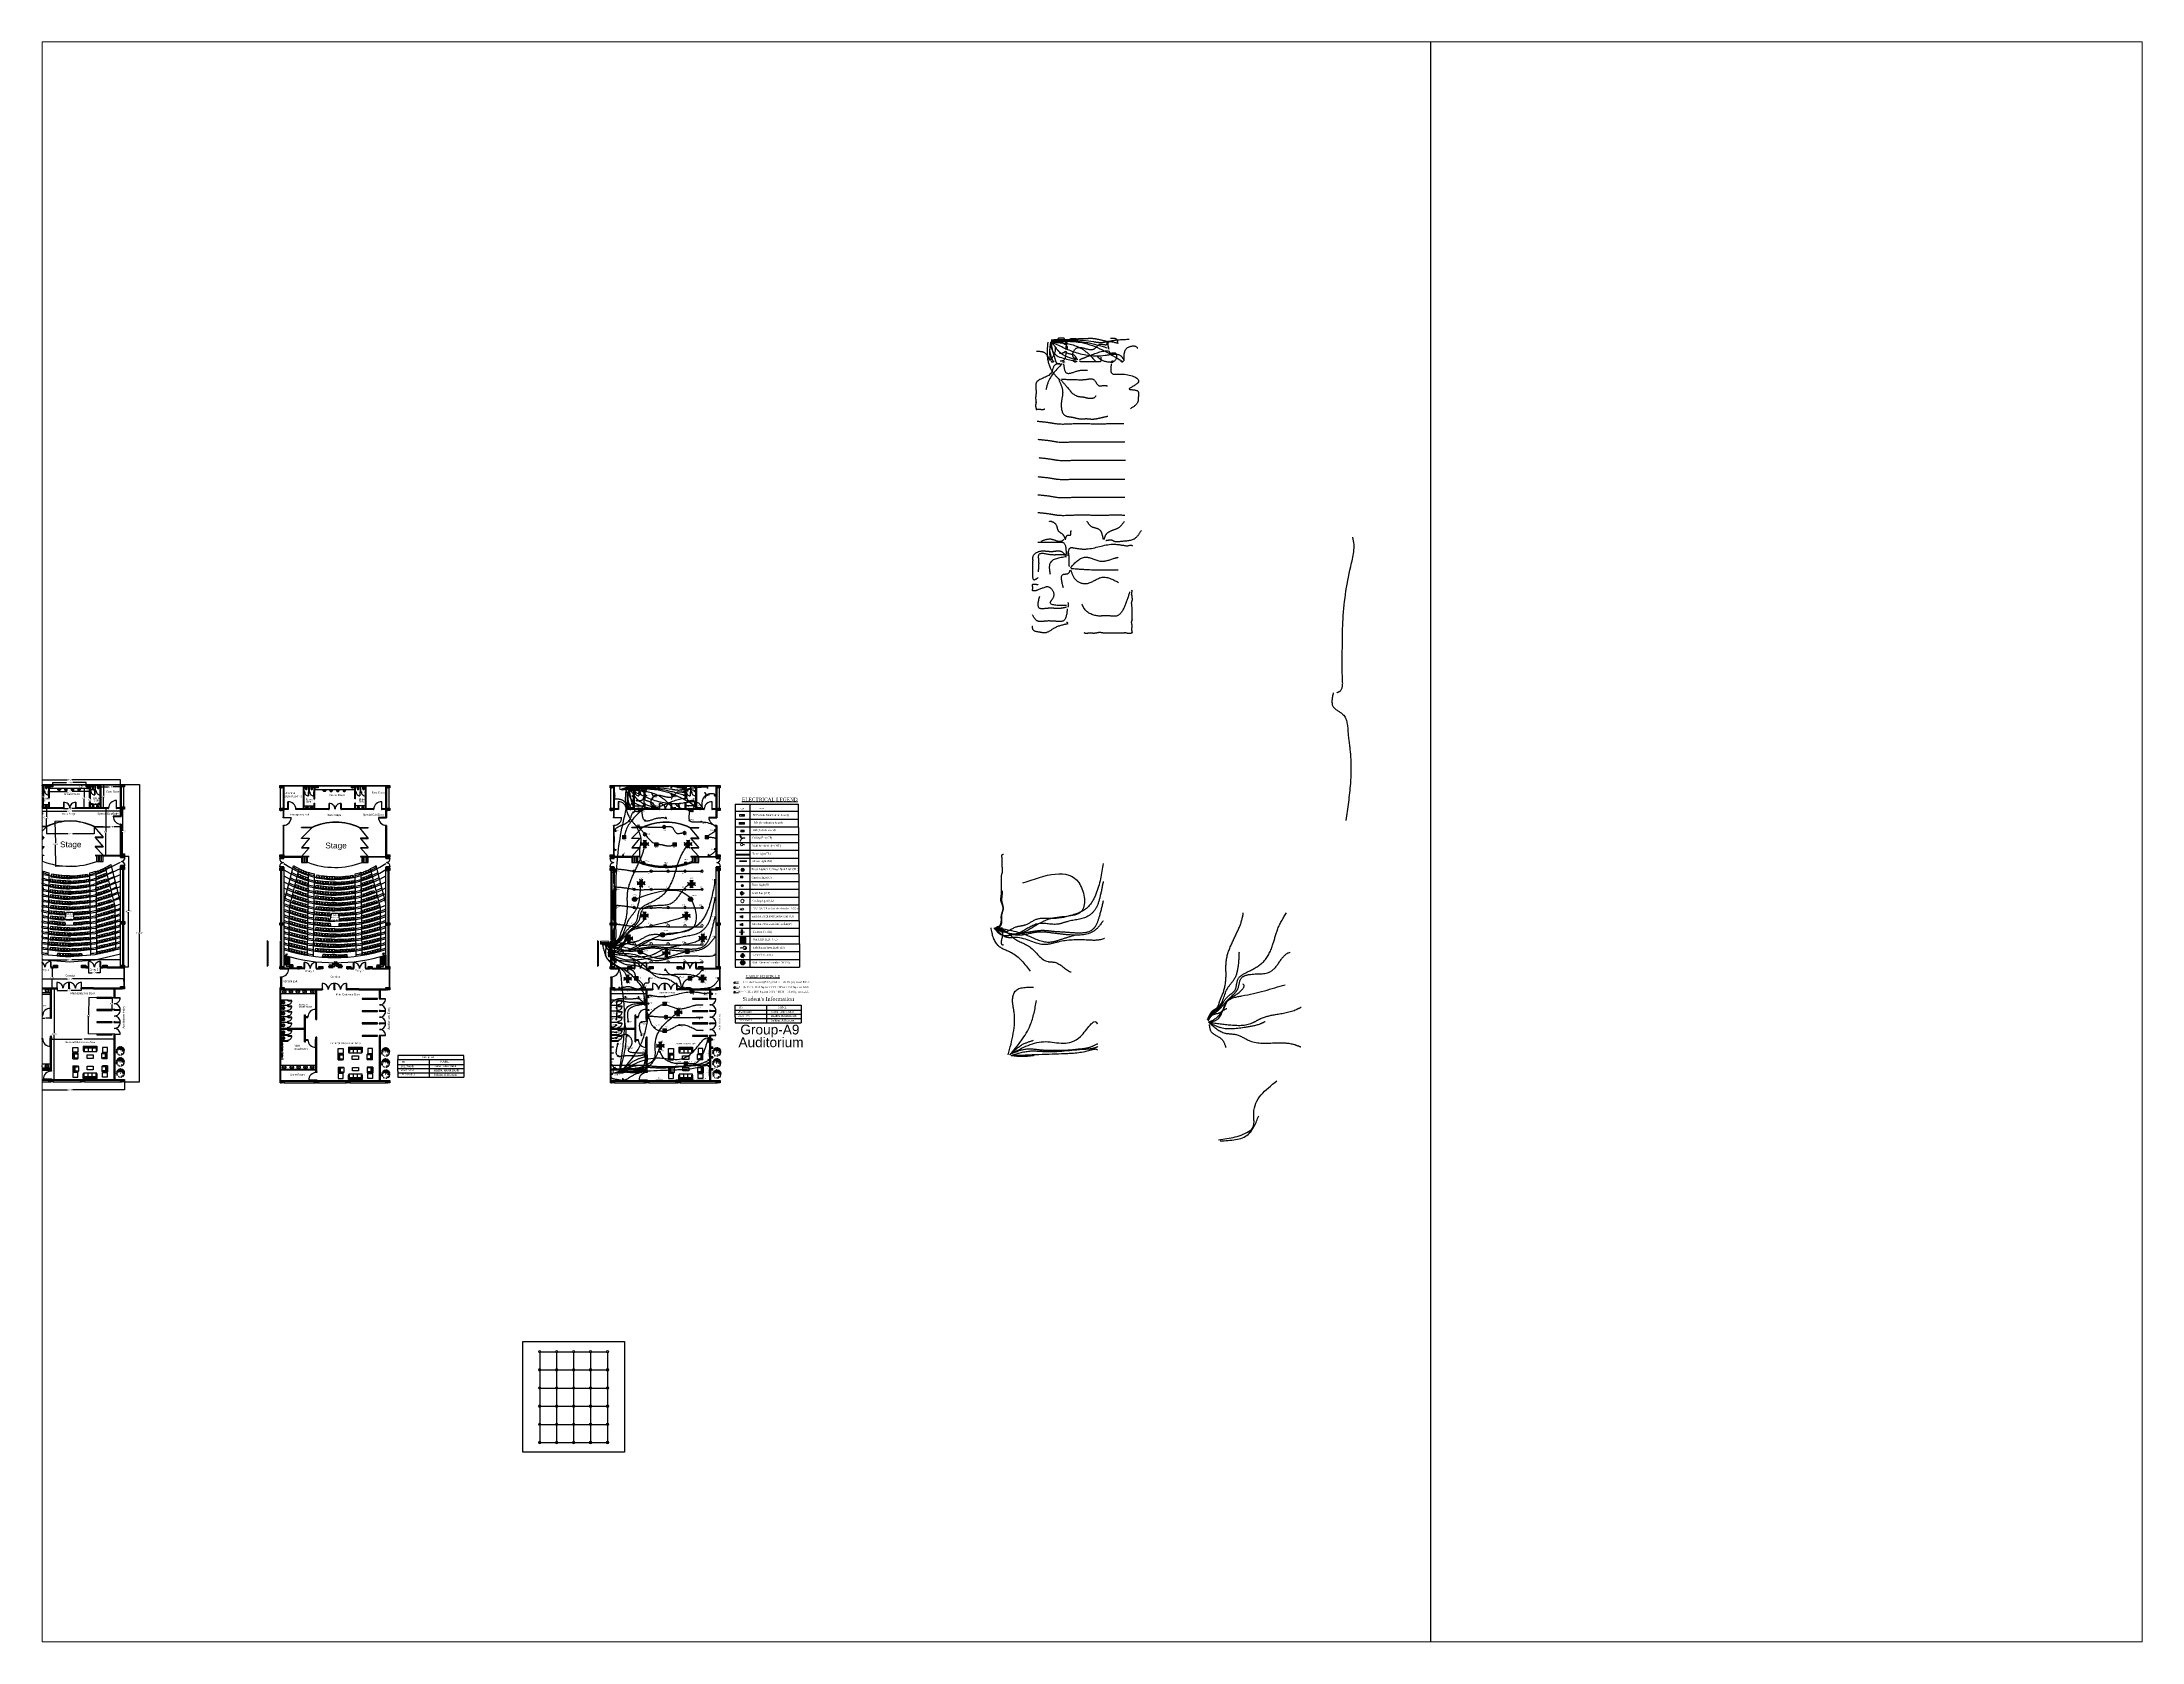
# Paper-space layout 'Layout1' of a CAD drawing. Header units: inches. Extents: x 1.05 to 9.45, y 0.8 to 7.2.
# The model-space entities are those that its viewports show. They can reach past a viewport. Long polylines and large blocks are cut down to what shows.
import ezdxf

# ---------------------------------------------------------------- set-up
doc = ezdxf.new("R2010")
doc.units = ezdxf.units.IN
doc.header["$MEASUREMENT"] = 0
doc.header["$PDMODE"] = 2
doc.linetypes.add('HIDDEN', pattern=[9.525, 6.35, -3.175])
for name, color, linetype in [('01', 1, 'Continuous'), ('02', 1, 'Continuous'), ('1', 7, 'Continuous'), ('AC SDB', 14, 'Continuous'), ('AIR', 7, 'Continuous'), ('AIR-00', 8, 'Continuous'), ('AIR-01', 105, 'Continuous'), ('AIR-02', 2, 'Continuous'), ('AIR-04', 40, 'Continuous'), ('ARQ-ALV', 3, 'Continuous'), ('Column', 6, 'Continuous'), ('DB TO SDB', 7, 'Continuous'), ('DB wire', 240, 'Continuous'), ('Door', 130, 'Continuous'), ('dwgmodels.com', 250, 'Continuous'), ('SB Wire', 11, 'Continuous'), ('SLD CONNECTION', 160, 'Continuous'), ('Sofa Washroom', 8, 'Continuous'), ('Stage', 14, 'Continuous'), ('Stairs', 1, 'Continuous'), ('Text', 7, 'Continuous'), ('Wall', 150, 'Continuous'), ('Washroom wall', 244, 'Continuous')]:
    doc.layers.add(name, color=color, linetype=linetype)
for name, color, linetype, lineweight in [('E. Fixture', 6, 'Continuous', 20), ('ETEXT', 152, 'Continuous', 5), ('HATCH', 251, 'Continuous', 5)]:
    doc.layers.add(name, color=color, linetype=linetype, lineweight=lineweight)
doc.styles.add('ATTR', font='romans.shx', dxfattribs={"width": 0.8, "height": 0.7})
doc.styles.add('JASIM', font='times.ttf')
doc.styles.get("Standard").update_dxf_attribs({"font": 'arial.ttf'})
doc.dimstyles.get("Standard").update_dxf_attribs({"dimtxt": 7.25, "dimasz": 0.18, "dimexe": 0.18, "dimexo": 0.0625, "dimgap": 0.09, "dimtad": 0, "dimtih": 1, "dimtoh": 1, "dimdec": 0, "dimzin": 0, "dimdsep": 46, "dimlunit": 4, "dimtxsty": 'Standard', "dimcen": 0.09, "dimadec": 0, "dimazin": 0, "dimtfac": 1, "dimtdec": 0, "dimtofl": 0, "dimtmove": 0, "dimatfit": 3, "dimfxl": 1, "dimtolj": 1, "dimtzin": 0, "dimarcsym": 0})
pattern_1 = [(45, (-655.01278, 0), (-0.0883883476, 0.0883883476), [])]
pattern_2 = [(45, (869.14106, 0), (-0.0883883476, 0.0883883476), [])]
pattern_3 = [(45, (-1878.85894, 5.11301), (-0.0883883476, 0.0883883476), [])]

# ---------------------------------------------------------------- blocks, each defined once
blk = doc.blocks.new('15PLAV01')
for points in [[(-12, 2, 0.142413), (-11, -1, 0.107169), (-9, -4, 0.078677), (-5, -6, 0.066056), (0, -6, 0.066056), (5, -6, 0.078677), (9, -4, 0.107169), (11, -1, 0.142413), (12, 2, 0.142413), (11, 5, 0.107169), (9, 7, 0.078677), (5, 9, 0.058254), (1, 10, 0.058254)], [(-1, 10, 0.058254), (-5, 9, 0.078677), (-9, 7, 0.107169), (-11, 5, 0.142413), (-12, 2)], [(-11, 2, 0.152986), (-10, -1, 0.106898), (-8, -3, 0.074008), (-4, -5, 0.060597), (0, -5, 0.060597), (5, -5, 0.074008), (8, -3, 0.106898), (10, -1, 0.152986), (11, 2, 0.152986), (10, 4, 0.106898), (8, 6, 0.074008), (5, 8, 0.05164), (1, 8, 0.05164)], [(-1, 8, 0.048749), (-4, 8, 0.074008), (-8, 6, 0.106898), (-10, 4, 0.152986), (-11, 2)], [(1, 10, 0.016127), (2, 10, 0.028693), (4, 10, 0.063192), (6, 11, 0.287816), (6, 11, 0.287816), (6, 11, 0.063192), (4, 12, 0.028693), (2, 12, 0.020666), (0, 12, 0.020666), (-2, 12, 0.028693), (-4, 12, 0.063192), (-6, 11, 0.287816), (-6, 11, 0.287816)], [(-6, 11, 0.287816), (-6, 11, 0.063192), (-4, 10, 0.028693), (-2, 10, 0.016127), (-1, 10, 0.016127)]]:
    blk.add_lwpolyline(points, format="xyb")
blk.add_lwpolyline([(0, 11, 0.272053), (0, 11, 0.070491), (-1, 10, 0.032887), (-1, 9, 0.023829), (-1, 7, 0.023829), (-1, 6, 0.032887), (-1, 5, 0.070491), (0, 4, 0.272053), (0, 4, 0.272053), (0, 4, 0.070491), (1, 5, 0.032887), (1, 6, 0.023829), (1, 7, 0.023829), (1, 9, 0.032887), (1, 10, 0.070491), (0, 11, 0.272053)], format="xyb", close=True)
for centre in [(-4, 11), (3, 11)]:
    blk.add_circle(centre, 0.583)
for radius, start, end in [(1.51, 119.1251, 60.334), (1.3, 123.6128, 55.736)]:
    blk.add_arc((0, 5), radius, start, end)
blk = doc.blocks.new('M-MCEN16')
blk.add_lwpolyline([(-0.5, 0.6), (0.5, 0.6), (0.5, 0), (-0.5, 0)], close=True)
blk = doc.blocks.new('M-MC80')
blk.add_lwpolyline([(-0.4, 0), (-0.4, 0.8), (0.4, 0.8), (0.4, 0)], close=True)
blk = doc.blocks.new('DEC1')
for points in [[(-52.427143, -0.850769), (-55.081683, 0.4254), (-56.077133, -5.104706), (-55.081683, -6.380875), (-50.436243, -6.380875), (-51.099873, -5.104706), (-53.754413, -4.253914)], [(-52.427143, 19.568028), (-50.104423, 20.844198), (-46.786243, 17.441068), (-49.108973, 14.888718), (-53.754413, 14.463338), (-54.418043, 17.441068)], [(-48.445333, 5.530108), (-46.786243, 3.828518), (-44.795343, 5.104708)], [(-45.127153, 9.784018), (-44.463523, 14.463338), (-38.490813, 18.717258), (-39.818083, 15.739508)], [(-44.561383, 31.831348), (-39.273253, 31.705098), (-39.604093, 34.382268), (-36.824663, 35.356908), (-40.368063, 38.431048), (-41.276543, 35.116178)], [(-42.472623, 24.672728), (-44.131713, 23.396548), (-42.804433, 22.971158)], [(-38.104163, 42.886048), (-35.982343, 39.207198), (-33.437553, 39.947208), (-31.223573, 43.364378)], [(-32.518103, 32.329788), (-36.831723, 28.075868), (-31.854473, 28.926648)], [(-31.801213, 37.372358), (-27.415503, 38.148518), (-25.333863, 42.636518), (-27.944843, 42.431948), (-29.220293, 39.953298)], [(-30.195383, 13.187148), (-28.536293, 17.866458), (-25.218123, 16.164898), (-26.213573, 13.187148), (-27.872663, 14.463338)], [(-27.902623, 48.490098), (-28.642653, 45.945318), (-26.266303, 45.915268), (-25.694743, 47.690008)], [(-22.482173, 47.292998), (-22.915303, 48.664658), (-25.556323, 50.836408), (-20.701343, 52.081818), (-20.707443, 47.864548)], [(-22.563583, 30.628218), (-22.563583, 28.501248), (-21.568133, 29.352038)], [(-17.061733, 46.095918), (-21.688173, 40.867878), (-18.577893, 39.165388), (-13.789101, 40.946228), (-14.889992, 43.454908), (-16.965533, 43.184148)], [(-17.825703, 50.144688), (-15.340965, 55.637398), (-11.893769, 55.475018), (-12.802246, 52.160138), (-14.540878, 53.429518), (-15.347061, 51.420148), (-14.679306, 50.283108)], [(-12.277245, 32.755178), (-14.599968, 30.628218), (-13.604515, 29.777438), (-11.2818, 30.628218)], [(-12.70607, 49.248398), (-13.313744, 45.632738), (-10.937401, 45.602688), (-9.258873, 49.086028)], [(-5.640907, 20.844198), (-7.963623, 18.291858), (-11.2818, 20.418808), (-11.2818, 22.120378), (-7.963623, 20.844198), (-4.313629, 22.971158)], [(-10.286347, 57.002498), (-6.636353, 53.173978), (-4.977264, 55.300948), (-2.322731, 54.024758), (-2.654549, 58.704078), (-5.640907, 57.002498)], [(-7.299988, 42.539188), (-9.290886, 39.136068), (-5.640907, 37.859878), (-3.981812, 39.136068)], [(-1.990913, 33.180578), (-4.977264, 30.628218), (-3.318176, 27.225088), (-0.99546, 30.202838)], [(-2.654549, 51.047028), (-4.645447, 48.494678), (-3.318176, 45.091538), (-1.990913, 46.793108)], [(-0.66365, 1.276169), (-2.322731, 0.4254), (-1.327278, -0.425384), (0, 0)], [(2.322716, 47.218508), (-1.327278, 43.815368), (-0.66365, 40.412228), (3.318161, 37.009098), (6.636337, 38.710668), (2.654526, 40.837618), (5.309077, 44.666158)], [(-0.66365, 18.717258), (0.663628, 19.142638), (1.659081, 17.441068), (-0.66365, 16.590288)], [(2.096443, 60.253408), (0.995445, 56.151728), (3.318161, 54.875548), (7.299967, 55.726328)], [(2.654526, 51.897798), (6.304517, 49.345458), (10.949967, 51.047028), (8.959067, 52.748598), (6.304517, 51.897798)], [(6.636337, 30.628218), (6.304517, 25.523518), (13.272677, 21.269598), (14.931767, 22.120378), (9.290877, 25.098128), (12.277227, 29.352038)], [(10.949967, 39.136068), (9.622697, 36.158308), (10.618147, 33.605958), (10.949967, 36.158308)], [(13.272677, 57.002498), (10.949967, 55.726328), (12.609047, 54.024758), (14.268137, 54.875548)], [(19.245397, 47.643888), (12.277227, 47.218508), (13.272677, 43.815368), (17.918117, 41.688418), (18.913577, 44.240768), (17.254487, 45.516938)], [(15.927217, 35.307528), (16.922667, 29.777438), (14.268137, 28.075868), (17.918117, 26.799688), (19.245397, 31.479008)], [(16.259037, 52.323198), (16.922667, 53.599378), (16.590857, 57.002498), (20.904477, 54.450148), (17.918117, 51.472418)], [(18.581767, 15.739508), (16.922667, 13.187148), (19.245397, 11.060198), (21.236297, 11.910978), (19.577217, 13.612548)], [(21.568117, 28.075868), (20.240847, 25.098128), (22.231747, 24.247348), (23.890837, 25.948898)], [(21.568117, 51.047028), (27.209017, 53.173978), (29.531737, 50.621628), (26.545377, 48.920058), (26.213557, 51.047028), (24.222657, 50.196248), (23.890837, 48.920058)], [(24.554477, 46.793108), (21.568117, 44.666158), (23.227197, 42.964588), (26.877177, 44.240768)], [(23.890837, 30.202838), (21.568117, 37.009098), (25.218107, 32.329788)], [(25.549927, 37.859878), (32.186277, 39.561448), (34.177167, 43.389968), (33.181717, 35.307528), (29.199917, 34.882128)], [(31.522627, 48.069288), (29.863537, 46.367708), (28.536287, 43.389968), (32.186277, 45.516938)], [(29.531737, 34.031358), (28.536287, 31.053608), (36.499887, 31.479008), (33.181717, 34.456738)], [(29.863537, 27.650488), (28.536287, 22.971158), (30.527177, 17.441068), (32.186277, 20.418808), (29.863537, 22.120378)], [(29.531737, 7.231658), (31.854457, 4.679318), (32.186277, 0), (35.504437, 3.403137), (33.513537, 9.784018)], [(35.504437, 27.650488), (36.168077, 22.120378), (39.154437, 21.694998), (40.813507, 23.821948)], [(36.831707, 44.240768), (35.836257, 42.539188), (37.163527, 41.263018), (40.481707, 41.688418)], [(37.495347, 38.285278), (35.836257, 35.732928), (38.158977, 34.031358), (41.477157, 34.031358), (38.158977, 35.307528)], [(40.813507, 40.412228), (40.481707, 39.136068), (42.804427, 37.434478), (45.458957, 37.859878)], [(40.481707, 17.015668), (43.799877, 11.910978), (41.477157, 8.507848), (41.145337, 11.910978)], [(44.795317, 26.374298), (42.804427, 28.075868), (42.472607, 29.777438), (43.799877, 31.053608), (46.454417, 29.352038)], [(46.454417, 20.844198), (44.463497, 22.120378), (42.472607, 21.269598), (42.804427, 19.568028), (45.458957, 19.142638)], [(46.454417, 6.380878), (46.122607, 4.679318), (43.468057, 5.104708), (43.799877, 7.657058)], [(49.440767, 0.4254), (49.772577, -4.679306), (43.799877, -7.231651), (47.449857, -3.828529)], [(49.772577, 26.799688), (48.445307, 25.098128), (50.436227, 23.396548), (53.754397, 25.523518)], [(48.777127, 16.164898), (48.445307, 12.761768), (50.768037, 11.060198), (52.095307, 13.187148)], [(51.099847, 20.418808), (52.095307, 16.590288), (56.077117, 13.187148), (54.418027, 17.866458)], [(52.095307, 5.955488), (54.086217, 3.403137), (55.745307, 4.679318), (54.418027, 8.082458)], [(-50.768053, -17.015672), (-50.436243, -19.993412), (-52.427143, -19.568022), (-52.758963, -16.590282)], [(-47.449883, -17.015672), (-46.454433, -9.784004), (-41.145353, -6.806266), (-44.131713, -11.06018)], [(-45.458983, -31.478992), (-46.786243, -26.799672), (-44.463523, -23.396552), (-43.468073, -26.374292), (-44.463523, -28.075852)], [(-28.204473, -43.389972), (-32.518103, -44.240752), (-30.195383, -47.218492), (-26.545393, -46.367702)], [(-11.2818, -55.300932), (-13.936333, -51.472412), (-10.286347, -51.472412), (-7.963623, -52.323192)], [(9.622697, -56.151712), (6.304517, -54.024762), (8.295417, -52.748592), (8.959067, -53.173982), (12.277227, -53.173982), (12.277227, -51.472412), (15.595407, -51.897802), (14.268137, -54.024762)], [(20.572657, -34.456732), (16.922667, -37.859872), (18.249947, -39.986832), (21.236297, -38.285262)], [(22.563567, -50.621622), (25.218107, -49.770842), (22.563567, -48.069272)], [(24.554477, -39.561442), (23.890837, -40.837612), (27.872647, -44.666142), (34.508987, -42.539172), (32.186277, -40.412222), (27.872647, -41.688402)], [(30.195357, -3.828529), (28.536287, -5.53009), (29.863537, -6.806266)], [(38.158977, -36.583692), (38.822617, -39.136042), (45.127137, -37.434482)], [(47.118057, -15.739494), (45.127137, -17.866462), (46.122607, -22.120372), (48.445307, -19.568022)], [(48.113497, -26.799672), (45.127137, -28.501252), (45.458957, -32.755162), (47.118057, -30.202822)], [(50.436227, -9.784004), (51.099847, -13.187141), (53.754397, -13.187141), (55.413487, -10.634796), (53.090757, -11.06018)]]:
    blk.add_lwpolyline(points, close=True)
at = {"style": 'ATTR', "width": 0.8, "flags": 9}
blk.add_attdef('ESTCODE', (0, 0), '', height=0.7, dxfattribs=at)
blk = doc.blocks.new('S')
at = {"layer": 'E. Fixture'}
for p, q in [((27102, -3565), (27101, -3581)), ((27104, -3564), (27102, -3565)), ((27104, -3564), (27106, -3581)), ((27083, -3599), (27096, -3590)), ((27083, -3599), (27084, -3601)), ((27084, -3601), (27098, -3594)), ((27096, -3590), (27098, -3594)), ((27100, -3590), (27097, -3592)), ((27106, -3581), (27101, -3581)), ((27103, -3584), (27103, -3581)), ((27107, -3590), (27110, -3592)), ((27111, -3590), (27109, -3594)), ((27123, -3601), (27109, -3594)), ((27124, -3599), (27111, -3590)), ((27124, -3599), (27123, -3601))]:
    blk.add_line(p, q, dxfattribs=at)
blk.add_circle((27103, -3588), 3.94, dxfattribs=at)
blk = doc.blocks.new('tu')
at = {"layer": 'E. Fixture'}
for p, q in [((27127.2, -3640.4), (27127.2, -3628.4)), ((27121.1, -3634.4), (27118.3, -3634.4)), ((27133.2, -3634.4), (27121.2, -3634.4))]:
    blk.add_line(p, q, dxfattribs=at)
blk.add_circle((27127.2, -3634.4), 6, dxfattribs=at)
for centre, start, end in [((27128.7, -3631.4), 116.56402, 243.43598), ((27125.7, -3631.4), 296.56402, 63.43598), ((27128.7, -3637.4), 116.56402, 243.43598), ((27125.7, -3637.4), 296.56402, 63.43598)]:
    blk.add_arc(centre, 3.35, start, end, dxfattribs=at)
blk = doc.blocks.new('14')
at = {"layer": 'E. Fixture'}
for p, q in [((26225, -3900.1), (26243, -3900.1)), ((26234, -3909.1), (26234, -3891.1))]:
    blk.add_line(p, q, dxfattribs=at)
for centre, start, end in [((26229.5, -3902.4), 26.56402, 153.43598), ((26229.5, -3897.9), 206.56402, 333.43598), ((26238.5, -3902.4), 26.56402, 153.43598), ((26238.5, -3897.9), 206.56402, 333.43598)]:
    blk.add_arc(centre, 5.03, start, end, dxfattribs=at)
blk = doc.blocks.new('oo')
at = {"layer": 'E. Fixture', "lineweight": 15}
for p, q in [((755.2, 589.1), (809.2, 589.1)), ((755.2, 589), (809.2, 589)), ((755.2, 589), (809.2, 589)), ((755.2, 588.9), (809.2, 588.9)), ((755.2, 588.8), (809.2, 588.8)), ((755.2, 588.6), (809.2, 588.6)), ((755.2, 588.6), (809.2, 588.6)), ((755.2, 588.5), (809.2, 588.5)), ((755.2, 588.4), (809.2, 588.4)), ((755.2, 588.4), (809.2, 588.4))]:
    blk.add_line(p, q, dxfattribs=at)
at = {"layer": 'E. Fixture', "color": 5, "lineweight": 15}
blk.add_lwpolyline([(751.2, 590.8), (813.2, 590.8), (813.2, 586.8), (751.2, 586.8), (751.2, 590.8)], dxfattribs=at)
at = {"layer": 'HATCH', "lineweight": 15}
for points in [[(751.2, 590.8), (755.2, 590.8), (755.2, 586.8), (751.2, 586.8)], [(751.6, 590.4), (754.9, 590.4), (754.9, 587.1), (751.6, 587.1)], [(751.9, 590.1), (754.6, 590.1), (754.6, 587.4), (751.9, 587.4)], [(752.2, 589.8), (754.2, 589.8), (754.2, 587.8), (752.2, 587.8)], [(752.6, 589.4), (753.9, 589.4), (753.9, 588.1), (752.6, 588.1)], [(752.9, 589.1), (753.6, 589.1), (753.6, 588.4), (752.9, 588.4)], [(813.2, 590.8), (809.2, 590.8), (809.2, 586.8), (813.2, 586.8)], [(812.8, 590.4), (809.5, 590.4), (809.5, 587.1), (812.8, 587.1)], [(812.5, 590.1), (809.8, 590.1), (809.8, 587.4), (812.5, 587.4)], [(812.2, 589.8), (810.2, 589.8), (810.2, 587.8), (812.2, 587.8)], [(811.8, 589.4), (810.5, 589.4), (810.5, 588.1), (811.8, 588.1)], [(811.5, 589.1), (810.8, 589.1), (810.8, 588.4), (811.5, 588.4)]]:
    blk.add_lwpolyline(points, close=True, dxfattribs=at)
blk = doc.blocks.new('05')
at = {"layer": 'E. Fixture'}
blk.add_hatch(color=256, dxfattribs=at).paths.add_polyline_path([(27124.3, -3822.6), (27124.3, -3814.6, 1.138442)])
for p, q in [((27122.7, -3816.8), (27113.7, -3816.8)), ((27122.7, -3820.3), (27113.7, -3820.3)), ((27122.7, -3818.6), (27116, -3818.6)), ((27124.3, -3822.6), (27124.3, -3814.6))]:
    blk.add_line(p, q, dxfattribs=at)
blk.add_arc((27123.8, -3818.6), 4.03, 82.59172, 277.40828, dxfattribs=at)
blk = doc.blocks.new('10')
at = {"layer": 'E. Fixture'}
blk.add_hatch(color=256, dxfattribs=at).paths.add_polyline_path([(27132.1, -3831.4), (27132.1, -3823.4, 1.138442)])
for p, q in [((27130.5, -3825.7), (27121.5, -3825.7)), ((27130.5, -3829.1), (27121.5, -3829.1)), ((27132.1, -3831.4), (27132.1, -3823.4))]:
    blk.add_line(p, q, dxfattribs=at)
blk.add_arc((27131.6, -3827.4), 4.03, 82.59172, 277.40828, dxfattribs=at)
blk = doc.blocks.new('69582')
at = {"layer": 'HATCH'}
for p, q in [((1428.7, -3959.2), (1452.7, -3959.2)), ((1428.7, -3983.2), (1428.7, -3959.2)), ((1452.7, -3983.2), (1428.7, -3983.2)), ((1431.2, -3961.7), (1450.2, -3961.7)), ((1431.2, -3980.7), (1431.2, -3961.7)), ((1450.2, -3980.7), (1431.2, -3980.7)), ((1450.2, -3961.7), (1450.2, -3980.7)), ((1452.7, -3959.2), (1452.7, -3983.2))]:
    blk.add_line(p, q, dxfattribs=at)
blk = doc.blocks.new('2635')
at = {"layer": 'E. Fixture'}
for p, q in [((1426.5, -4199.5), (1422.8, -4199.5)), ((1426.9, -4198.4), (1424.3, -4195.7)), ((1424.3, -4203.2), (1426.9, -4200.5)), ((1428, -4198), (1428, -4194.2)), ((1428, -4204.7), (1428, -4201)), ((1429.1, -4198.4), (1431.7, -4195.7)), ((1431.7, -4203.2), (1429.1, -4200.5)), ((1433.2, -4199.5), (1429.5, -4199.5))]:
    blk.add_line(p, q, dxfattribs=at)
for centre, radius in [((1421.8, -4199.5), 0.938), ((1423.6, -4195.2), 0.938), ((1423.6, -4203.8), 0.938), ((1428, -4199.5), 1.5), ((1428, -4193.3), 0.938), ((1428, -4205.6), 0.938), ((1432.4, -4195.1), 0.938), ((1432.4, -4203.8), 0.938), ((1434.2, -4199.5), 0.938)]:
    blk.add_circle(centre, radius, dxfattribs=at)
blk = doc.blocks.new('FCU-13000P (CASSETTE SPLIT)')
at = {"layer": 'AIR-00', "ltscale": 3}
for p, q in [((-0.52, 0), (-1, 0)), ((-0.56, 0.19), (-0.49, 0.19)), ((-0.56, 0.16), (-0.49, 0.16)), ((-0.56, 0.02), (-0.49, 0.02)), ((-0.19, 0.56), (-0.19, 0.49)), ((-0.16, 0.56), (-0.16, 0.49)), ((-0.02, 0.56), (-0.02, 0.49)), ((0, 0.52), (0, 1)), ((0.02, 0.56), (0.02, 0.49)), ((0.16, 0.56), (0.16, 0.49)), ((0.19, 0.56), (0.19, 0.49)), ((0.56, 0.19), (0.49, 0.19)), ((0.56, 0.16), (0.49, 0.16)), ((0.56, 0.02), (0.49, 0.02)), ((0.52, 0), (1, 0)), ((-0.56, -0.02), (-0.49, -0.02)), ((-0.56, -0.16), (-0.49, -0.16)), ((-0.56, -0.19), (-0.49, -0.19)), ((-0.19, -0.56), (-0.19, -0.49)), ((-0.16, -0.56), (-0.16, -0.49)), ((-0.02, -0.56), (-0.02, -0.49)), ((0, -0.52), (0, -1)), ((0.02, -0.56), (0.02, -0.49)), ((0.16, -0.56), (0.16, -0.49)), ((0.19, -0.56), (0.19, -0.49)), ((0.56, -0.02), (0.49, -0.02)), ((0.56, -0.16), (0.49, -0.16)), ((0.56, -0.19), (0.49, -0.19))]:
    blk.add_line(p, q, dxfattribs=at)
at = {"layer": 'AIR-00'}
for p, q in [((0.3, -0.3), (-0.3, 0.3)), ((0.3, 0.3), (-0.3, -0.3))]:
    blk.add_line(p, q, dxfattribs=at)
at = {"layer": 'AIR-00', "ltscale": 3}
for points in [[(-0.89, 0.02), (-0.89, -0.02), (-1, 0)], [(-0.89, 0.34), (-0.93, 0.31), (-0.97, 0.42)], [(-0.34, 0.89), (-0.31, 0.93), (-0.42, 0.97)], [(-0.02, 0.89), (0.02, 0.89), (0, 1)], [(0.34, 0.89), (0.31, 0.93), (0.42, 0.97)], [(0.89, 0.34), (0.93, 0.31), (0.97, 0.42)], [(0.89, 0.02), (0.89, -0.02), (1, 0)], [(-0.89, -0.34), (-0.93, -0.31), (-0.97, -0.42)], [(-0.34, -0.89), (-0.31, -0.93), (-0.42, -0.97)], [(-0.02, -0.89), (0.02, -0.89), (0, -1)], [(0.34, -0.89), (0.31, -0.93), (0.42, -0.97)], [(0.89, -0.34), (0.93, -0.31), (0.97, -0.42)]]:
    blk.add_lwpolyline(points, close=True, dxfattribs=at)
at = {"layer": 'AIR-00'}
for points in [[(-0.91, 0.32, 0.171809), (-0.56, 0.18), (-0.52, 0.18)], [(-0.32, 0.91, -0.171809), (-0.18, 0.56), (-0.18, 0.52)], [(0.32, 0.91, 0.171809), (0.18, 0.56), (0.18, 0.52)], [(0.91, 0.32, -0.171809), (0.56, 0.18), (0.52, 0.18)], [(-0.91, -0.32, -0.171809), (-0.56, -0.18), (-0.52, -0.18)], [(-0.32, -0.91, 0.171809), (-0.18, -0.56), (-0.18, -0.52)], [(0.32, -0.91, -0.171809), (0.18, -0.56), (0.18, -0.52)], [(0.91, -0.32, 0.171809), (0.56, -0.18), (0.52, -0.18)]]:
    blk.add_lwpolyline(points, format="xyb", dxfattribs=at)
for points in [[(-0.26, -0.26), (0.26, -0.26), (0.26, 0.26), (-0.26, 0.26)], [(-0.21, -0.21), (0.21, -0.21), (0.21, 0.21), (-0.21, 0.21)], [(-0.16, -0.16), (0.16, -0.16), (0.16, 0.16), (-0.16, 0.16)], [(-0.11, -0.11), (0.11, -0.11), (0.11, 0.11), (-0.11, 0.11)], [(-0.06, -0.06), (0.06, -0.06), (0.06, 0.06), (-0.06, 0.06)]]:
    blk.add_lwpolyline(points, close=True, dxfattribs=at)
at = {"layer": 'AIR-00', "ltscale": 3}
for points in [[(-0.84, 0.27), (-0.85, 0.23), (-0.88, 0.13), (-0.7, 0.42), (-0.9, 0), (-0.65, 0.36), (-0.68, 0.24), (-0.69, 0.2)], [(-0.27, 0.84), (-0.23, 0.85), (-0.13, 0.88), (-0.42, 0.7), (0, 0.9), (-0.36, 0.65), (-0.24, 0.68), (-0.2, 0.69)], [(0.27, 0.84), (0.23, 0.85), (0.13, 0.88), (0.42, 0.7), (0, 0.9), (0.36, 0.65), (0.24, 0.68), (0.2, 0.69)], [(0.84, 0.27), (0.85, 0.23), (0.88, 0.13), (0.7, 0.42), (0.9, 0), (0.65, 0.36), (0.68, 0.24), (0.69, 0.2)], [(-0.84, -0.27), (-0.85, -0.23), (-0.88, -0.13), (-0.7, -0.42), (-0.9, 0), (-0.65, -0.36), (-0.68, -0.24), (-0.69, -0.2)], [(-0.27, -0.84), (-0.23, -0.85), (-0.13, -0.88), (-0.42, -0.7), (0, -0.9), (-0.36, -0.65), (-0.24, -0.68), (-0.2, -0.69)], [(0.27, -0.84), (0.23, -0.85), (0.13, -0.88), (0.42, -0.7), (0, -0.9), (0.36, -0.65), (0.24, -0.68), (0.2, -0.69)], [(0.84, -0.27), (0.85, -0.23), (0.88, -0.13), (0.7, -0.42), (0.9, 0), (0.65, -0.36), (0.68, -0.24), (0.69, -0.2)]]:
    blk.add_open_spline(points, degree=3, knots=[0.0032834, 0.0032834, 0.0032834, 0.0032834, 0.0712567, 0.1924075, 0.3347111, 0.5062145, 0.5813292, 0.5813292, 0.5813292, 0.5813292], dxfattribs=at)
for points in [[(-0.8, 0), (-0.78, -0.08), (-0.75, 0.06), (-0.72, -0.1), (-0.66, 0.09), (-0.63, 0)], [(0, 0.8), (0.08, 0.78), (-0.06, 0.75), (0.1, 0.72), (-0.09, 0.66), (0, 0.63)], [(0.8, 0), (0.78, -0.08), (0.75, 0.06), (0.72, -0.1), (0.66, 0.09), (0.63, 0)], [(0, -0.8), (0.08, -0.78), (-0.06, -0.75), (0.1, -0.72), (-0.09, -0.66), (0, -0.63)]]:
    blk.add_spline(points, degree=3, dxfattribs=at)
for points in [[(-1, 0), (-0.89, 0.02), (-0.89, -0.02)], [(-0.97, 0.42), (-0.89, 0.34), (-0.93, 0.31)], [(-0.42, 0.97), (-0.34, 0.89), (-0.31, 0.93)], [(0, 1), (-0.02, 0.89), (0.02, 0.89)], [(0.42, 0.97), (0.34, 0.89), (0.31, 0.93)], [(0.97, 0.42), (0.89, 0.34), (0.93, 0.31)], [(1, 0), (0.89, 0.02), (0.89, -0.02)], [(-0.97, -0.42), (-0.89, -0.34), (-0.93, -0.31)], [(-0.42, -0.97), (-0.34, -0.89), (-0.31, -0.93)], [(0, -1), (-0.02, -0.89), (0.02, -0.89)], [(0.42, -0.97), (0.34, -0.89), (0.31, -0.93)], [(0.97, -0.42), (0.89, -0.34), (0.93, -0.31)]]:
    blk.add_solid(points, dxfattribs=at)
at = {"layer": 'AIR-01'}
for points in [[(-0.37, 0.31), (-0.35, 0.31), (-0.35, -0.31), (-0.37, -0.31)], [(-0.31, 0.37), (0.31, 0.37), (0.31, 0.35), (-0.31, 0.35)], [(0.37, 0.31), (0.35, 0.31), (0.35, -0.31), (0.37, -0.31)], [(-0.31, -0.37), (0.31, -0.37), (0.31, -0.35), (-0.31, -0.35)]]:
    blk.add_lwpolyline(points, close=True, dxfattribs=at)
at = {"layer": 'AIR-02'}
blk.add_lwpolyline([(-0.26, -0.31), (0.26, -0.31, 0.414214), (0.31, -0.26), (0.31, 0.26, 0.414214), (0.26, 0.31), (-0.26, 0.31, 0.414214), (-0.31, 0.26), (-0.31, -0.26, 0.414214)], format="xyb", close=True, dxfattribs=at)
at = {"layer": 'AIR-04'}
blk.add_lwpolyline([(-0.41, -0.41), (0.41, -0.41), (0.41, 0.41), (-0.41, 0.41)], close=True, dxfattribs=at)
blk = doc.blocks.new('L4')
at = {"layer": 'E. Fixture'}
for radius in [8, 8, 5, 1.17]:
    blk.add_circle((39232.6, 28184.2), radius, dxfattribs=at)
blk = doc.blocks.new('2')
at = {"layer": 'E. Fixture'}
blk.add_hatch(color=256, dxfattribs=at).paths.add_polyline_path([(27131.1, -3604.6), (27131.1, -3606.2), (27140.3, -3606.2), (27140.3, -3604.6)])
blk.add_line((27140.3, -3604.6), (27131.1, -3604.6), dxfattribs=at)
blk.add_lwpolyline([(27131.1, -3603), (27140.3, -3603), (27140.3, -3606.2), (27131.1, -3606.2), (27131.1, -3603)], dxfattribs=at)
blk = doc.blocks.new('C')
at = {"layer": 'E. Fixture'}
blk.add_hatch(color=256, dxfattribs=at).paths.add_polyline_path([(27131.1, -3595.1), (27140.3, -3595.1), (27140.3, -3591.9)])
blk.add_line((27140.3, -3591.9), (27131.1, -3595.1), dxfattribs=at)
blk.add_lwpolyline([(27131.1, -3591.9), (27140.3, -3591.9), (27140.3, -3595.1), (27131.1, -3595.1), (27131.1, -3591.9)], dxfattribs=at)
blk = doc.blocks.new('Ceiling Loudspeaker 4_dwgmodels.com')
h = blk.add_hatch()
h.set_pattern_fill('HEX', color=251, scale=0.6)
h.set_pattern_definition([(0, (-2869.9038, -661.1102), (0, 3.2995568), [1.905, -3.81]), (120, (-2869.9038, -661.1102), (-2.8575, -1.6497784), [1.905, -3.81]), (60, (-2867.9988, -661.1102), (-2.8575, 1.6497784), [1.905, -3.81])])
edge = h.paths.add_edge_path(flags=17)
edge.add_arc((0, 0), 15, 0, 360)
edge = h.paths.add_edge_path()
edge.add_arc((0, 0), 50, 0, 360)
at = {"color": 0}
for radius in [80, 50, 15]:
    blk.add_circle((0, 0), radius, dxfattribs=at)
at = {"color": 0, "insert": (-13, -60), "char_height": 5, "attachment_point": 1}
blk.add_mtext_dynamic_manual_height_columns('BOSCH', width=21.9, gutter_width=12.5, heights=[0], dxfattribs=at)
blk = doc.blocks.new('*D94')
at = {"layer": '01', "color": 0, "lineweight": -2, "ltscale": 3, "transparency": 16777216}
for p, q in [((-538.8, 4376.1), (-538.8, 4397.2)), ((-538.7, 4397), (-316.6, 4397)), ((-69.4, 4397), (-291.5, 4397)), ((-69.3, 4376.1), (-69.3, 4397.2))]:
    blk.add_line(p, q, dxfattribs=at)
at = {"layer": '01', "color": 0, "ltscale": 3, "transparency": 16777216}
for points in [[(-538.7, 4397), (-538.7, 4397), (-538.8, 4397)], [(-69.4, 4397), (-69.4, 4397), (-69.3, 4397)]]:
    blk.add_solid(points, dxfattribs=at)
at = {"layer": 'Defpoints', "color": 0, "ltscale": 3, "transparency": 16777216}
for p in [(-538.8, 4376), (-69.3, 4397), (-69.3, 4376)]:
    blk.add_point(p, dxfattribs=at)
at = {"layer": '01', "color": 0, "ltscale": 3, "transparency": 16777216, "insert": (-304.1, 4397), "char_height": 7.25, "attachment_point": 5}
blk.add_mtext('\\A1;39\'-2"', dxfattribs=at)
blk = doc.blocks.new('*D95')
at = {"layer": '01', "color": 0, "lineweight": -2, "ltscale": 3, "transparency": 16777216}
for p, q in [((-380.9, 4376.1), (-380.9, 4384.2)), ((-380.7, 4384), (-319.1, 4384)), ((-227.4, 4384), (-289, 4384)), ((-227.2, 4376.1), (-227.2, 4384.2))]:
    blk.add_line(p, q, dxfattribs=at)
at = {"layer": '01', "color": 0, "ltscale": 3, "transparency": 16777216}
for points in [[(-380.7, 4384), (-380.7, 4384), (-380.9, 4384)], [(-227.4, 4384), (-227.4, 4384), (-227.2, 4384)]]:
    blk.add_solid(points, dxfattribs=at)
at = {"layer": 'Defpoints', "color": 0, "ltscale": 3, "transparency": 16777216}
for p in [(-380.9, 4384), (-380.9, 4376), (-227.2, 4376)]:
    blk.add_point(p, dxfattribs=at)
at = {"layer": '01', "color": 0, "ltscale": 3, "transparency": 16777216, "insert": (-304, 4384), "char_height": 7.25, "attachment_point": 5}
blk.add_mtext('\\A1;12\'-10"', dxfattribs=at)
blk = doc.blocks.new('*D96')
at = {"layer": '01', "color": 0, "lineweight": -2, "ltscale": 3, "transparency": 16777216}
for p, q in [((-158.8, 4365.1), (-158.8, 4365.2)), ((-158.7, 4365), (-123.8, 4365)), ((-69.4, 4365), (-104.4, 4365)), ((-69.3, 4365.1), (-69.3, 4365.2))]:
    blk.add_line(p, q, dxfattribs=at)
at = {"layer": '01', "color": 0, "ltscale": 3, "transparency": 16777216}
for points in [[(-158.7, 4365), (-158.7, 4365), (-158.8, 4365)], [(-69.4, 4365), (-69.4, 4365), (-69.3, 4365)]]:
    blk.add_solid(points, dxfattribs=at)
at = {"layer": 'Defpoints', "color": 0, "ltscale": 3, "transparency": 16777216}
for p in [(-158.8, 4365), (-158.8, 4365), (-69.3, 4365)]:
    blk.add_point(p, dxfattribs=at)
at = {"layer": '01', "color": 0, "ltscale": 3, "transparency": 16777216, "insert": (-114.1, 4365), "char_height": 7.25, "attachment_point": 5}
blk.add_mtext('\\A1;7\'-6"', dxfattribs=at)
blk = doc.blocks.new('*D97')
at = {"layer": '01', "color": 0, "lineweight": -2, "ltscale": 3, "transparency": 16777216}
for p, q in [((-148.1, 4372.5), (-148.2, 4372.5)), ((-148, 4372.3), (-148, 4324.1)), ((-148, 4268.3), (-148, 4316.5)), ((-147.9, 4268.1), (-147.8, 4268.1))]:
    blk.add_line(p, q, dxfattribs=at)
at = {"layer": '01', "color": 0, "ltscale": 3, "transparency": 16777216}
for points in [[(-148, 4372.3), (-148, 4372.3), (-148, 4372.5)], [(-148, 4268.3), (-148, 4268.3), (-148, 4268.1)]]:
    blk.add_solid(points, dxfattribs=at)
at = {"layer": 'Defpoints', "color": 0, "ltscale": 3, "transparency": 16777216}
for p in [(-148, 4372.5), (-148, 4372.5), (-148, 4268.1)]:
    blk.add_point(p, dxfattribs=at)
at = {"layer": '01', "color": 0, "ltscale": 3, "transparency": 16777216, "insert": (-148, 4320.3), "char_height": 7.25, "attachment_point": 5}
blk.add_mtext('\\A1;8\'-8"', dxfattribs=at)
blk = doc.blocks.new('*D98')
at = {"layer": '01', "color": 0, "lineweight": -2, "ltscale": 3, "transparency": 16777216}
for p, q in [((-249.6, 4372.5), (-249.7, 4372.5)), ((-249.5, 4372.3), (-249.5, 4369)), ((-249.5, 4358.3), (-249.5, 4361.6)), ((-249.6, 4358.1), (-249.7, 4358.1))]:
    blk.add_line(p, q, dxfattribs=at)
at = {"layer": '01', "color": 0, "ltscale": 3, "transparency": 16777216}
for points in [[(-249.5, 4372.3), (-249.5, 4372.3), (-249.5, 4372.5)], [(-249.5, 4358.3), (-249.5, 4358.3), (-249.5, 4358.1)]]:
    blk.add_solid(points, dxfattribs=at)
at = {"layer": 'Defpoints', "color": 0, "ltscale": 3, "transparency": 16777216}
for p in [(-249.5, 4372.5), (-249.5, 4372.5), (-249.5, 4358.1)]:
    blk.add_point(p, dxfattribs=at)
at = {"layer": '01', "color": 0, "ltscale": 3, "transparency": 16777216, "insert": (-249.5, 4365.3), "char_height": 7.25, "attachment_point": 5}
blk.add_mtext('\\A1;1\'-2"', dxfattribs=at)
blk = doc.blocks.new('*D99')
at = {"layer": '01', "color": 0, "lineweight": -2, "ltscale": 3, "transparency": 16777216}
for p, q in [((-236.6, 4358.1), (-237.2, 4358.1)), ((-236.6, 4268.1), (-237.2, 4268.1)), ((-237, 4357.9), (-237, 4316.9)), ((-237, 4268.3), (-237, 4309.3))]:
    blk.add_line(p, q, dxfattribs=at)
at = {"layer": '01', "color": 0, "ltscale": 3, "transparency": 16777216}
for points in [[(-237, 4357.9), (-237, 4357.9), (-237, 4358.1)], [(-237, 4268.3), (-237, 4268.3), (-237, 4268.1)]]:
    blk.add_solid(points, dxfattribs=at)
at = {"layer": 'Defpoints', "color": 0, "ltscale": 3, "transparency": 16777216}
for p in [(-237, 4268.1), (-236.5, 4358.1), (-236.5, 4268.1)]:
    blk.add_point(p, dxfattribs=at)
at = {"layer": '01', "color": 0, "ltscale": 3, "transparency": 16777216, "insert": (-237, 4313.1), "char_height": 7.25, "attachment_point": 5}
blk.add_mtext('\\A1;7\'-6"', dxfattribs=at)
blk = doc.blocks.new('*D100')
at = {"layer": '01', "color": 0, "lineweight": -2, "ltscale": 3, "transparency": 16777216}
for p, q in [((-330, 4264.4), (-330, 4264.3)), ((-329.8, 4264.5), (-312.9, 4264.5)), ((-276.2, 4264.5), (-293.1, 4264.5)), ((-276, 4264.4), (-276, 4264.3))]:
    blk.add_line(p, q, dxfattribs=at)
at = {"layer": '01', "color": 0, "ltscale": 3, "transparency": 16777216}
for points in [[(-329.8, 4264.5), (-329.8, 4264.5), (-330, 4264.5)], [(-276.2, 4264.5), (-276.2, 4264.4), (-276, 4264.5)]]:
    blk.add_solid(points, dxfattribs=at)
at = {"layer": 'Defpoints', "color": 0, "ltscale": 3, "transparency": 16777216}
for p in [(-330, 4264.5), (-276, 4264.5), (-276, 4264.5)]:
    blk.add_point(p, dxfattribs=at)
at = {"layer": '01', "color": 0, "ltscale": 3, "transparency": 16777216, "insert": (-303, 4264.5), "char_height": 7.25, "attachment_point": 5}
blk.add_mtext('\\A1;4\'-6"', dxfattribs=at)
blk = doc.blocks.new('*D101')
at = {"layer": '01', "color": 0, "lineweight": -2, "ltscale": 3, "transparency": 16777216}
for p, q in [((-209.9, 4313.7), (-210, 4313.7)), ((-209.9, 4294.5), (-210, 4294.5)), ((-209.8, 4313.5), (-209.8, 4307.8)), ((-209.8, 4294.7), (-209.8, 4300.4))]:
    blk.add_line(p, q, dxfattribs=at)
at = {"layer": '01', "color": 0, "ltscale": 3, "transparency": 16777216}
for points in [[(-209.9, 4313.5), (-209.8, 4313.5), (-209.8, 4313.7)], [(-209.9, 4294.7), (-209.8, 4294.7), (-209.8, 4294.5)]]:
    blk.add_solid(points, dxfattribs=at)
at = {"layer": 'Defpoints', "color": 0, "ltscale": 3, "transparency": 16777216}
for p in [(-209.8, 4313.7), (-209.8, 4313.7), (-209.8, 4294.5)]:
    blk.add_point(p, dxfattribs=at)
at = {"layer": '01', "color": 0, "ltscale": 3, "transparency": 16777216, "insert": (-209.8, 4304.1), "char_height": 7.25, "attachment_point": 5}
blk.add_mtext('\\A1;1\'-7"', dxfattribs=at)
blk = doc.blocks.new('*D102')
at = {"layer": '01', "color": 0, "lineweight": -2, "ltscale": 3, "transparency": 16777216}
for p, q in [((-208, 4287.1), (-208, 4287.2)), ((-207.9, 4287), (-197.8, 4287)), ((-162.6, 4287), (-172.7, 4287)), ((-162.4, 4287.1), (-162.4, 4287.2))]:
    blk.add_line(p, q, dxfattribs=at)
at = {"layer": '01', "color": 0, "ltscale": 3, "transparency": 16777216}
for points in [[(-207.9, 4287), (-207.9, 4287), (-208, 4287)], [(-162.6, 4287), (-162.6, 4287), (-162.4, 4287)]]:
    blk.add_solid(points, dxfattribs=at)
at = {"layer": 'Defpoints', "color": 0, "ltscale": 3, "transparency": 16777216}
for p in [(-208, 4287), (-162.4, 4287), (-162.4, 4287)]:
    blk.add_point(p, dxfattribs=at)
at = {"layer": '01', "color": 0, "ltscale": 3, "transparency": 16777216, "insert": (-185.2, 4287), "char_height": 7.25, "attachment_point": 5}
blk.add_mtext('\\A1;3\'-10"', dxfattribs=at)
blk = doc.blocks.new('*D103')
at = {"layer": '01', "color": 0, "lineweight": -2, "ltscale": 3, "transparency": 16777216}
for p, q in [((-206.2, 4351.5), (-206.4, 4351.5)), ((-206.2, 4344.9), (-206.2, 4351.7)), ((-189.1, 4351.5), (-206, 4351.5)), ((-188.9, 4344.9), (-188.9, 4351.7))]:
    blk.add_line(p, q, dxfattribs=at)
at = {"layer": '01', "color": 0, "ltscale": 3, "transparency": 16777216}
for points in [[(-206, 4351.5), (-206, 4351.5), (-206.2, 4351.5)], [(-189.1, 4351.5), (-189.1, 4351.5), (-188.9, 4351.5)]]:
    blk.add_solid(points, dxfattribs=at)
at = {"layer": 'Defpoints', "color": 0, "ltscale": 3, "transparency": 16777216}
for p in [(-206.2, 4351.5), (-206.2, 4344.9), (-188.9, 4344.9)]:
    blk.add_point(p, dxfattribs=at)
at = {"layer": '01', "color": 0, "ltscale": 3, "transparency": 16777216, "insert": (-215.8, 4351.5), "char_height": 7.25, "attachment_point": 5}
blk.add_mtext('\\A1;1\'-5"', dxfattribs=at)
blk = doc.blocks.new('*D104')
at = {"layer": '01', "color": 0, "lineweight": -2, "ltscale": 3, "transparency": 16777216}
for p, q in [((-396.4, 4343.6), (-396.4, 4343.7)), ((-396.3, 4343.5), (-316.2, 4343.5)), ((-211.8, 4343.5), (-291.8, 4343.5)), ((-211.6, 4343.6), (-211.6, 4343.7))]:
    blk.add_line(p, q, dxfattribs=at)
at = {"layer": '01', "color": 0, "ltscale": 3, "transparency": 16777216}
for points in [[(-396.3, 4343.5), (-396.3, 4343.5), (-396.4, 4343.5)], [(-211.8, 4343.5), (-211.8, 4343.5), (-211.6, 4343.5)]]:
    blk.add_solid(points, dxfattribs=at)
at = {"layer": 'Defpoints', "color": 0, "ltscale": 3, "transparency": 16777216}
for p in [(-396.4, 4343.5), (-396.4, 4343.5), (-211.6, 4343.5)]:
    blk.add_point(p, dxfattribs=at)
at = {"layer": '01', "color": 0, "ltscale": 3, "transparency": 16777216, "insert": (-304, 4343.5), "char_height": 7.25, "attachment_point": 5}
blk.add_mtext('\\A1;15\'-5"', dxfattribs=at)
blk = doc.blocks.new('*D105')
at = {"layer": '01', "color": 0, "lineweight": -2, "ltscale": 3, "transparency": 16777216}
for p, q in [((-454.1, 4372.5), (-458.7, 4372.5)), ((-458.5, 4372.3), (-458.5, 4324.1)), ((-454.1, 4268.1), (-458.7, 4268.1)), ((-458.5, 4268.3), (-458.5, 4316.5))]:
    blk.add_line(p, q, dxfattribs=at)
at = {"layer": '01', "color": 0, "ltscale": 3, "transparency": 16777216}
for points in [[(-458.5, 4372.3), (-458.5, 4372.3), (-458.5, 4372.5)], [(-458.5, 4268.3), (-458.5, 4268.3), (-458.5, 4268.1)]]:
    blk.add_solid(points, dxfattribs=at)
at = {"layer": 'DB wire', "color": 0, "linetype": 'HIDDEN', "lineweight": -2, "transparency": 16777216}
for p, q in [((-50, 4376), (19.2, 4376)), ((19, 4375.8), (19, 3693.8)), ((19, 3004.3), (19, 3686.3)), ((-50, 3004.1), (19.2, 3004.1))]:
    blk.add_line(p, q, dxfattribs=at)
at = {"layer": 'DB wire', "color": 0, "linetype": 'HIDDEN', "transparency": 16777216}
for points in [[(19, 4375.8), (19, 4375.8), (19, 4376)], [(19, 3004.3), (19, 3004.3), (19, 3004.1)]]:
    blk.add_solid(points, dxfattribs=at)
at = {"layer": 'Defpoints', "color": 0, "ltscale": 3, "transparency": 16777216}
for p in [(-458.5, 4372.5), (-454, 4372.5), (-454, 4268.1)]:
    blk.add_point(p, dxfattribs=at)
at = {"layer": 'Defpoints', "color": 0, "linetype": 'HIDDEN', "transparency": 16777216}
for p in [(-50.1, 4376), (-50.1, 3004.1), (19, 3004.1)]:
    blk.add_point(p, dxfattribs=at)
at = {"layer": '01', "color": 0, "ltscale": 3, "transparency": 16777216, "insert": (-458.5, 4320.3), "char_height": 7.25, "attachment_point": 5}
blk.add_mtext('\\A1;8\'-8"', dxfattribs=at)
at = {"layer": 'DB wire', "color": 0, "linetype": 'HIDDEN', "transparency": 16777216, "insert": (19, 3690.1), "char_height": 7.25, "attachment_point": 5}
blk.add_mtext('\\A1;114\'-4"', dxfattribs=at)
blk = doc.blocks.new('*D106')
at = {"layer": '01', "color": 0, "lineweight": -2, "ltscale": 3, "transparency": 16777216}
for p, q in [((-538.8, 4360.6), (-538.8, 4360.7)), ((-538.7, 4360.5), (-503.7, 4360.5)), ((-449.4, 4360.5), (-484.3, 4360.5)), ((-449.2, 4360.6), (-449.2, 4360.7))]:
    blk.add_line(p, q, dxfattribs=at)
at = {"layer": '01', "color": 0, "ltscale": 3, "transparency": 16777216}
for points in [[(-538.7, 4360.5), (-538.7, 4360.5), (-538.8, 4360.5)], [(-449.4, 4360.5), (-449.4, 4360.5), (-449.2, 4360.5)]]:
    blk.add_solid(points, dxfattribs=at)
at = {"layer": 'DB wire', "color": 0, "linetype": 'HIDDEN', "lineweight": -2, "transparency": 16777216}
for p, q in [((-557.1, 3004.1), (-557.1, 2966.9)), ((-50.1, 3004), (-50.1, 2966.8)), ((-556.9, 2967.1), (-316.3, 2967)), ((-50.3, 2967), (-290.9, 2967))]:
    blk.add_line(p, q, dxfattribs=at)
at = {"layer": 'DB wire', "color": 0, "linetype": 'HIDDEN', "transparency": 16777216}
for points in [[(-556.9, 2967.1), (-556.9, 2967), (-557.1, 2967.1)], [(-50.3, 2967), (-50.3, 2967), (-50.1, 2967)]]:
    blk.add_solid(points, dxfattribs=at)
at = {"layer": 'Defpoints', "color": 0, "ltscale": 3, "transparency": 16777216}
for p in [(-538.8, 4360.5), (-538.8, 4360.5), (-449.2, 4360.5)]:
    blk.add_point(p, dxfattribs=at)
at = {"layer": 'Defpoints', "color": 0, "linetype": 'HIDDEN', "transparency": 16777216}
for p in [(-557.1, 3004.2), (-50.1, 3004.1), (-50.1, 2967)]:
    blk.add_point(p, dxfattribs=at)
at = {"layer": '01', "color": 0, "ltscale": 3, "transparency": 16777216, "insert": (-494, 4360.5), "char_height": 7.25, "attachment_point": 5}
blk.add_mtext('\\A1;7\'-6"', dxfattribs=at)
at = {"layer": 'DB wire', "color": 0, "linetype": 'HIDDEN', "transparency": 16777216, "insert": (-303.6, 2967), "char_height": 7.25, "attachment_point": 5}
blk.add_mtext('\\A1;42\'-3"', dxfattribs=at)
blk = doc.blocks.new('*D107')
at = {"layer": '01', "color": 0, "lineweight": -2, "ltscale": 3, "transparency": 16777216}
for p, q in [((-538.8, 4253.1), (-538.8, 4253.2)), ((-538.7, 4253), (-316.6, 4253)), ((-69.4, 4253), (-291.5, 4253)), ((-69.3, 4253.1), (-69.3, 4253.2))]:
    blk.add_line(p, q, dxfattribs=at)
at = {"layer": '01', "color": 0, "ltscale": 3, "transparency": 16777216}
for points in [[(-538.7, 4253), (-538.7, 4253), (-538.8, 4253)], [(-69.4, 4253), (-69.4, 4253), (-69.3, 4253)]]:
    blk.add_solid(points, dxfattribs=at)
at = {"layer": 'Defpoints', "color": 0, "ltscale": 3, "transparency": 16777216}
for p in [(-538.8, 4253), (-69.3, 4253), (-69.3, 4253)]:
    blk.add_point(p, dxfattribs=at)
at = {"layer": '01', "color": 0, "ltscale": 3, "transparency": 16777216, "insert": (-304, 4253), "char_height": 7.25, "attachment_point": 5}
blk.add_mtext('\\A1;39\'-2"', dxfattribs=at)
blk = doc.blocks.new('*D108')
at = {"layer": '01', "color": 0, "lineweight": -2, "ltscale": 3, "transparency": 16777216}
for p, q in [((-137.6, 4264.5), (-137.7, 4264.5)), ((-137.5, 4264.3), (-137.5, 4160.5)), ((-137.5, 4049.1), (-137.5, 4152.9)), ((-137.6, 4048.9), (-137.7, 4048.9))]:
    blk.add_line(p, q, dxfattribs=at)
at = {"layer": '01', "color": 0, "ltscale": 3, "transparency": 16777216}
for points in [[(-137.5, 4264.3), (-137.5, 4264.3), (-137.5, 4264.5)], [(-137.5, 4049.1), (-137.5, 4049.1), (-137.5, 4048.9)]]:
    blk.add_solid(points, dxfattribs=at)
at = {"layer": 'Defpoints', "color": 0, "ltscale": 3, "transparency": 16777216}
for p in [(-137.5, 4264.5), (-137.5, 4048.9), (-137.5, 4048.9)]:
    blk.add_point(p, dxfattribs=at)
at = {"layer": '01', "color": 0, "ltscale": 3, "transparency": 16777216, "insert": (-137.5, 4156.7), "char_height": 7.25, "attachment_point": 5}
blk.add_mtext("\\A1;18'", dxfattribs=at)
blk = doc.blocks.new('*D109')
at = {"layer": '01', "color": 0, "lineweight": -2, "ltscale": 3, "transparency": 16777216}
for p, q in [((-149.6, 4180.6), (-149.6, 4180.7)), ((-149.4, 4180.6), (-119.2, 4180.6)), ((-69.4, 4180.6), (-99.7, 4180.6)), ((-69.3, 4180.6), (-69.3, 4180.7))]:
    blk.add_line(p, q, dxfattribs=at)
at = {"layer": '01', "color": 0, "ltscale": 3, "transparency": 16777216}
for points in [[(-149.4, 4180.6), (-149.4, 4180.5), (-149.6, 4180.6)], [(-69.4, 4180.6), (-69.4, 4180.5), (-69.3, 4180.6)]]:
    blk.add_solid(points, dxfattribs=at)
at = {"layer": 'Defpoints', "color": 0, "ltscale": 3, "transparency": 16777216}
for p in [(-149.6, 4180.6), (-69.3, 4180.6), (-69.3, 4180.6)]:
    blk.add_point(p, dxfattribs=at)
at = {"layer": '01', "color": 0, "ltscale": 3, "transparency": 16777216, "insert": (-109.4, 4180.6), "char_height": 7.25, "attachment_point": 5}
blk.add_mtext('\\A1;6\'-8"', dxfattribs=at)
blk = doc.blocks.new('*D110')
at = {"layer": '01', "color": 0, "lineweight": -2, "ltscale": 3, "transparency": 16777216}
for p, q in [((-59.6, 4260.9), (-59.7, 4260.9)), ((-59.6, 4260.7), (-59.6, 4162.4)), ((-59.7, 4056.5), (-59.6, 4154.9)), ((-59.7, 4056.3), (-59.9, 4056.3))]:
    blk.add_line(p, q, dxfattribs=at)
at = {"layer": '01', "color": 0, "ltscale": 3, "transparency": 16777216}
for points in [[(-59.6, 4260.7), (-59.5, 4260.7), (-59.6, 4260.9)], [(-59.7, 4056.5), (-59.6, 4056.5), (-59.7, 4056.3)]]:
    blk.add_solid(points, dxfattribs=at)
at = {"layer": 'Defpoints', "color": 0, "ltscale": 3, "transparency": 16777216}
for p in [(-59.6, 4260.9), (-59.6, 4260.9), (-59.7, 4056.3)]:
    blk.add_point(p, dxfattribs=at)
at = {"layer": '01', "color": 0, "ltscale": 3, "transparency": 16777216, "insert": (-59.6, 4158.6), "char_height": 7.25, "attachment_point": 5}
blk.add_mtext('\\A1;17\'-1"', dxfattribs=at)
blk = doc.blocks.new('*D111')
at = {"layer": '01', "color": 0, "lineweight": -2, "ltscale": 3, "transparency": 16777216}
for p, q in [((-410.8, 4264.5), (-411, 4264.5)), ((-410.8, 4264.3), (-410.8, 4226.9)), ((-410.8, 4181.8), (-411, 4181.8)), ((-410.8, 4181.9), (-410.8, 4219.3))]:
    blk.add_line(p, q, dxfattribs=at)
at = {"layer": '01', "color": 0, "ltscale": 3, "transparency": 16777216}
for points in [[(-410.8, 4264.3), (-410.7, 4264.3), (-410.8, 4264.5)], [(-410.8, 4181.9), (-410.7, 4181.9), (-410.8, 4181.8)]]:
    blk.add_solid(points, dxfattribs=at)
at = {"layer": 'Defpoints', "color": 0, "ltscale": 3, "transparency": 16777216}
for p in [(-410.8, 4264.5), (-410.8, 4264.5), (-410.8, 4181.8)]:
    blk.add_point(p, dxfattribs=at)
at = {"layer": '01', "color": 0, "ltscale": 3, "transparency": 16777216, "insert": (-410.8, 4223.1), "char_height": 7.25, "attachment_point": 5}
blk.add_mtext('\\A1;6\'-11"', dxfattribs=at)
blk = doc.blocks.new('*D112')
at = {"layer": '01', "color": 0, "lineweight": -2, "ltscale": 3, "transparency": 16777216}
for p, q in [((-538.8, 4050.9), (-538.4, 4069.7)), ((-538.2, 4069.5), (-508, 4068.7)), ((-458.2, 4067.5), (-488.5, 4068.3)), ((-458.5, 4049), (-458, 4067.7))]:
    blk.add_line(p, q, dxfattribs=at)
at = {"layer": '01', "color": 0, "ltscale": 3, "transparency": 16777216}
for points in [[(-538.2, 4069.5), (-538.2, 4069.5), (-538.4, 4069.5)], [(-458.2, 4067.6), (-458.2, 4067.5), (-458, 4067.5)]]:
    blk.add_solid(points, dxfattribs=at)
at = {"layer": 'Defpoints', "color": 0, "ltscale": 3, "transparency": 16777216}
for p in [(-538.4, 4069.5), (-538.8, 4050.8), (-458.5, 4048.9)]:
    blk.add_point(p, dxfattribs=at)
at = {"layer": '01', "color": 0, "ltscale": 3, "transparency": 16777216, "insert": (-498.2, 4068.5), "char_height": 7.25, "attachment_point": 5}
blk.add_mtext('\\A1;6\'-8"', dxfattribs=at)
blk = doc.blocks.new('*D113')
at = {"layer": '01', "color": 0, "lineweight": -2, "ltscale": 3, "transparency": 16777216}
for p, q in [((-458.5, 4047.1), (-469.7, 4047.1)), ((-458.5, 4021.3), (-469.7, 4021.3)), ((-469.5, 4046.9), (-469.5, 4037.9)), ((-469.5, 4021.5), (-469.5, 4030.5))]:
    blk.add_line(p, q, dxfattribs=at)
at = {"layer": '01', "color": 0, "ltscale": 3, "transparency": 16777216}
for points in [[(-469.5, 4046.9), (-469.5, 4046.9), (-469.5, 4047.1)], [(-469.5, 4021.5), (-469.5, 4021.5), (-469.5, 4021.3)]]:
    blk.add_solid(points, dxfattribs=at)
at = {"layer": 'Defpoints', "color": 0, "ltscale": 3, "transparency": 16777216}
for p in [(-469.5, 4021.3), (-458.5, 4047.1), (-458.5, 4021.3)]:
    blk.add_point(p, dxfattribs=at)
at = {"layer": '01', "color": 0, "ltscale": 3, "transparency": 16777216, "insert": (-469.5, 4034.2), "char_height": 7.25, "attachment_point": 5}
blk.add_mtext('\\A1;2\'-2"', dxfattribs=at)
blk = doc.blocks.new('*D114')
at = {"layer": '01', "color": 0, "lineweight": -2, "ltscale": 3, "transparency": 16777216}
for p, q in [((-458.5, 4089), (-468.3, 4097.3)), ((-468.1, 4097.3), (-453.6, 4114.6)), ((-432.8, 4139.3), (-447.3, 4122)), ((-423, 4131.3), (-432.8, 4139.6))]:
    blk.add_line(p, q, dxfattribs=at)
at = {"layer": '01', "color": 0, "ltscale": 3, "transparency": 16777216}
for points in [[(-468.1, 4097.3), (-468.1, 4097.3), (-468.2, 4097.2)], [(-432.8, 4139.4), (-432.8, 4139.3), (-432.7, 4139.5)]]:
    blk.add_solid(points, dxfattribs=at)
at = {"layer": 'Defpoints', "color": 0, "ltscale": 3, "transparency": 16777216}
for p in [(-458.4, 4089), (-432.7, 4139.5), (-422.9, 4131.3)]:
    blk.add_point(p, dxfattribs=at)
at = {"layer": '01', "color": 0, "ltscale": 3, "transparency": 16777216, "insert": (-450.4, 4118.3), "char_height": 7.25, "attachment_point": 5}
blk.add_mtext('\\A1;4\'-7"', dxfattribs=at)
blk = doc.blocks.new('*D115')
at = {"layer": '01', "color": 0, "lineweight": -2, "ltscale": 3, "transparency": 16777216}
for p, q in [((-411, 4181.7), (-411.1, 4149)), ((-190.2, 4180.5), (-190.3, 4147.8)), ((-410.9, 4149.2), (-312.9, 4148.7)), ((-190.5, 4148), (-288.5, 4148.5))]:
    blk.add_line(p, q, dxfattribs=at)
at = {"layer": '01', "color": 0, "ltscale": 3, "transparency": 16777216}
for points in [[(-410.9, 4149.2), (-410.9, 4149.2), (-411.1, 4149.2)], [(-190.5, 4148), (-190.5, 4148), (-190.3, 4148)]]:
    blk.add_solid(points, dxfattribs=at)
at = {"layer": 'Defpoints', "color": 0, "ltscale": 3, "transparency": 16777216}
for p in [(-411, 4181.8), (-190.2, 4180.6), (-190.3, 4148)]:
    blk.add_point(p, dxfattribs=at)
at = {"layer": '01', "color": 0, "ltscale": 3, "transparency": 16777216, "insert": (-300.7, 4148.6), "char_height": 7.25, "attachment_point": 5}
blk.add_mtext('\\A1;18\'-5"', dxfattribs=at)
blk = doc.blocks.new('*D116')
at = {"layer": '01', "color": 0, "lineweight": -2, "ltscale": 3, "transparency": 16777216}
for p, q in [((-300.4, 4206), (-371.6, 4204.5)), ((-371.4, 4204.3), (-369.3, 4104.3)), ((-367.1, 3996.8), (-369.2, 4096.8)), ((-296.1, 3998.1), (-367.3, 3996.6))]:
    blk.add_line(p, q, dxfattribs=at)
at = {"layer": '01', "color": 0, "ltscale": 3, "transparency": 16777216}
for points in [[(-371.4, 4204.3), (-371.4, 4204.3), (-371.4, 4204.5)], [(-367.1, 3996.8), (-367.1, 3996.8), (-367.1, 3996.6)]]:
    blk.add_solid(points, dxfattribs=at)
at = {"layer": 'Defpoints', "color": 0, "ltscale": 3, "transparency": 16777216}
for p in [(-300.3, 4206), (-367.1, 3996.6), (-296, 3998.1)]:
    blk.add_point(p, dxfattribs=at)
at = {"layer": '01', "color": 0, "ltscale": 3, "transparency": 16777216, "insert": (-369.3, 4100.5), "char_height": 7.25, "attachment_point": 5}
blk.add_mtext('\\A1;17\'-4"', dxfattribs=at)
blk = doc.blocks.new('*D117')
at = {"layer": '01', "color": 0, "lineweight": -2, "ltscale": 3, "transparency": 16777216}
for p, q in [((-69.2, 4045.4), (-31.3, 4045.2)), ((-31.5, 4045.1), (-32.2, 3793.3)), ((-33, 3534), (-32.3, 3785.8)), ((-70.7, 3533.9), (-32.8, 3533.8))]:
    blk.add_line(p, q, dxfattribs=at)
at = {"layer": '01', "color": 0, "ltscale": 3, "transparency": 16777216}
for points in [[(-31.5, 4045.1), (-31.5, 4045.1), (-31.5, 4045.2)], [(-33.1, 3534), (-33, 3534), (-33, 3533.8)]]:
    blk.add_solid(points, dxfattribs=at)
at = {"layer": 'Defpoints', "color": 0, "ltscale": 3, "transparency": 16777216}
for p in [(-69.3, 4045.4), (-31.5, 4045.2), (-70.8, 3533.9)]:
    blk.add_point(p, dxfattribs=at)
at = {"layer": '01', "color": 0, "ltscale": 3, "transparency": 16777216, "insert": (-32.3, 3789.5), "char_height": 7.25, "attachment_point": 5}
blk.add_mtext('\\A1;42\'-7"', dxfattribs=at)
blk = doc.blocks.new('*D126')
at = {"layer": '01', "color": 0, "lineweight": -2, "ltscale": 3, "transparency": 16777216}
for p, q in [((-468.7, 3990.6), (-467, 3994.6)), ((-467.2, 3994.5), (-467.4, 3994.5)), ((-467.1, 3994.5), (-467.2, 3994.5)), ((-457.1, 3990.1), (-466.9, 3994.4)), ((-458.6, 3986.2), (-456.9, 3990.2))]:
    blk.add_line(p, q, dxfattribs=at)
at = {"layer": '01', "color": 0, "ltscale": 3, "transparency": 16777216}
for points in [[(-466.9, 3994.4), (-466.9, 3994.4), (-467.1, 3994.5)], [(-457.1, 3990.1), (-457.1, 3990.1), (-456.9, 3990.1)]]:
    blk.add_solid(points, dxfattribs=at)
at = {"layer": 'Defpoints', "color": 0, "ltscale": 3, "transparency": 16777216}
for p in [(-468.8, 3990.5), (-467.1, 3994.5), (-458.6, 3986.1)]:
    blk.add_point(p, dxfattribs=at)
at = {"layer": '01', "color": 0, "ltscale": 3, "transparency": 16777216, "insert": (-474.1, 3994.5), "char_height": 7.25, "attachment_point": 5}
blk.add_mtext('\\A1;11"', dxfattribs=at)
blk = doc.blocks.new('*D128')
at = {"layer": '01', "color": 0, "lineweight": -2, "ltscale": 3, "transparency": 16777216}
for p, q in [((-383.9, 3530.3), (-385.2, 3530.3)), ((-385, 3530.2), (-385, 3487.5)), ((-383.9, 3437.1), (-385.2, 3437.1)), ((-385, 3437.3), (-385, 3479.9))]:
    blk.add_line(p, q, dxfattribs=at)
at = {"layer": '01', "color": 0, "ltscale": 3, "transparency": 16777216}
for points in [[(-385, 3530.2), (-385, 3530.2), (-385, 3530.3)], [(-385, 3437.3), (-385, 3437.3), (-385, 3437.1)]]:
    blk.add_solid(points, dxfattribs=at)
at = {"layer": 'Defpoints', "color": 0, "ltscale": 3, "transparency": 16777216}
for p in [(-383.8, 3530.3), (-385, 3437.1), (-383.8, 3437.1)]:
    blk.add_point(p, dxfattribs=at)
at = {"layer": '01', "color": 0, "ltscale": 3, "transparency": 16777216, "insert": (-385, 3483.7), "char_height": 7.25, "attachment_point": 5}
blk.add_mtext('\\A1;7\'-9"', dxfattribs=at)
blk = doc.blocks.new('*D129')
at = {"layer": '01', "color": 0, "lineweight": -2, "ltscale": 3, "transparency": 16777216}
for p, q in [((-550.8, 3467.5), (-550.9, 3478.4)), ((-550.7, 3478.2), (-315, 3478.7)), ((-53.9, 3479.3), (-289.6, 3478.8)), ((-53.7, 3468.6), (-53.7, 3479.5))]:
    blk.add_line(p, q, dxfattribs=at)
at = {"layer": '01', "color": 0, "ltscale": 3, "transparency": 16777216}
for points in [[(-550.7, 3478.3), (-550.7, 3478.2), (-550.9, 3478.2)], [(-53.9, 3479.3), (-53.9, 3479.3), (-53.7, 3479.3)]]:
    blk.add_solid(points, dxfattribs=at)
at = {"layer": 'Defpoints', "color": 0, "ltscale": 3, "transparency": 16777216}
for p in [(-550.9, 3478.2), (-550.8, 3467.5), (-53.7, 3468.5)]:
    blk.add_point(p, dxfattribs=at)
at = {"layer": '01', "color": 0, "ltscale": 3, "transparency": 16777216, "insert": (-302.3, 3478.8), "char_height": 7.25, "attachment_point": 5}
blk.add_mtext('\\A1;41\'-5"', dxfattribs=at)
blk = doc.blocks.new('*D130')
at = {"layer": 'Defpoints', "color": 0, "linetype": 'HIDDEN', "lineweight": -2, "transparency": 16777216}
for p, q in [((-361.6, 3433.1), (-361.6, 3425.3)), ((-361.4, 3425.5), (-315.8, 3425.5)), ((-250.7, 3425.5), (-296.3, 3425.5)), ((-250.5, 3433.1), (-250.5, 3425.3))]:
    blk.add_line(p, q, dxfattribs=at)
at = {"layer": 'Defpoints', "color": 0, "linetype": 'HIDDEN', "transparency": 16777216}
for p in [(-361.6, 3433.1), (-361.6, 3425.5), (-250.5, 3433.1)]:
    blk.add_point(p, dxfattribs=at)
for points in [[(-361.4, 3425.5), (-361.4, 3425.5), (-361.6, 3425.5)], [(-250.7, 3425.5), (-250.7, 3425.5), (-250.5, 3425.5)]]:
    blk.add_solid(points, dxfattribs=at)
at = {"layer": 'Defpoints', "color": 0, "linetype": 'HIDDEN', "transparency": 16777216, "insert": (-306.1, 3425.5), "char_height": 7.25, "attachment_point": 5}
blk.add_mtext('\\A1;9\'-3"', dxfattribs=at)
blk = doc.blocks.new('*D131')
at = {"layer": '01', "color": 0, "lineweight": -2, "ltscale": 3, "transparency": 16777216}
for p, q in [((-217.5, 3532.1), (-217.5, 3505.8)), ((-217.3, 3506), (-199.9, 3506)), ((-162.9, 3506), (-180.2, 3506)), ((-162.7, 3532.1), (-162.7, 3505.8))]:
    blk.add_line(p, q, dxfattribs=at)
at = {"layer": '01', "color": 0, "ltscale": 3, "transparency": 16777216}
for points in [[(-217.3, 3506), (-217.3, 3506), (-217.5, 3506)], [(-162.9, 3506), (-162.9, 3506), (-162.7, 3506)]]:
    blk.add_solid(points, dxfattribs=at)
at = {"layer": 'Defpoints', "color": 0, "ltscale": 3, "transparency": 16777216}
for p in [(-217.5, 3532.1), (-217.5, 3506), (-162.7, 3532.1)]:
    blk.add_point(p, dxfattribs=at)
at = {"layer": '01', "color": 0, "ltscale": 3, "transparency": 16777216, "insert": (-190.1, 3506), "char_height": 7.25, "attachment_point": 5}
blk.add_mtext('\\A1;4\'-7"', dxfattribs=at)
blk = doc.blocks.new('*D132')
at = {"layer": '01', "color": 0, "lineweight": -2, "ltscale": 3, "transparency": 16777216}
for p, q in [((-215.4, 3392.3), (-216.3, 3312.2)), ((-97.7, 3391.1), (-215.6, 3392.5)), ((-217.4, 3224.6), (-216.4, 3304.7)), ((-99.7, 3223), (-217.6, 3224.4))]:
    blk.add_line(p, q, dxfattribs=at)
at = {"layer": '01', "color": 0, "ltscale": 3, "transparency": 16777216}
for points in [[(-215.4, 3392.3), (-215.4, 3392.3), (-215.4, 3392.5)], [(-217.4, 3224.6), (-217.4, 3224.6), (-217.4, 3224.4)]]:
    blk.add_solid(points, dxfattribs=at)
at = {"layer": 'Defpoints', "color": 0, "ltscale": 3, "transparency": 16777216}
for p in [(-97.7, 3391.1), (-217.4, 3224.4), (-99.7, 3223)]:
    blk.add_point(p, dxfattribs=at)
at = {"layer": '01', "color": 0, "ltscale": 3, "transparency": 16777216, "insert": (-216.4, 3308.4), "char_height": 7.25, "attachment_point": 5}
blk.add_mtext("\\A1;14'", dxfattribs=at)
blk = doc.blocks.new('*D133')
at = {"layer": '01', "color": 0, "lineweight": -2, "ltscale": 3, "transparency": 16777216}
for p, q in [((-99.7, 3391.1), (-108.1, 3391.1)), ((-99.7, 3337.1), (-108.1, 3337.1)), ((-107.9, 3390.9), (-107.9, 3367.9)), ((-107.9, 3337.3), (-107.9, 3360.3))]:
    blk.add_line(p, q, dxfattribs=at)
at = {"layer": '01', "color": 0, "ltscale": 3, "transparency": 16777216}
for points in [[(-108, 3390.9), (-107.9, 3390.9), (-107.9, 3391.1)], [(-108, 3337.3), (-107.9, 3337.3), (-107.9, 3337.1)]]:
    blk.add_solid(points, dxfattribs=at)
at = {"layer": 'Defpoints', "color": 0, "ltscale": 3, "transparency": 16777216}
for p in [(-107.9, 3391.1), (-99.7, 3391.1), (-99.7, 3337.1)]:
    blk.add_point(p, dxfattribs=at)
at = {"layer": '01', "color": 0, "ltscale": 3, "transparency": 16777216, "insert": (-107.9, 3364.1), "char_height": 7.25, "attachment_point": 5}
blk.add_mtext('\\A1;4\'-6"', dxfattribs=at)
blk = doc.blocks.new('*D134')
at = {"layer": '01', "color": 0, "lineweight": -2, "ltscale": 3, "transparency": 16777216}
for p, q in [((-554.4, 3406.1), (-554.4, 3406.2)), ((-554.3, 3406), (-485.1, 3406)), ((-391.6, 3406), (-460.7, 3406)), ((-391.4, 3406.1), (-391.4, 3406.2))]:
    blk.add_line(p, q, dxfattribs=at)
at = {"layer": '01', "color": 0, "ltscale": 3, "transparency": 16777216}
for points in [[(-554.3, 3406), (-554.3, 3406), (-554.4, 3406)], [(-391.6, 3406), (-391.6, 3406), (-391.4, 3406)]]:
    blk.add_solid(points, dxfattribs=at)
at = {"layer": 'Defpoints', "color": 0, "ltscale": 3, "transparency": 16777216}
for p in [(-554.4, 3406), (-554.4, 3406), (-391.4, 3406)]:
    blk.add_point(p, dxfattribs=at)
at = {"layer": '01', "color": 0, "ltscale": 3, "transparency": 16777216, "insert": (-472.9, 3406), "char_height": 7.25, "attachment_point": 5}
blk.add_mtext('\\A1;13\'-7"', dxfattribs=at)
blk = doc.blocks.new('*D135')
at = {"layer": '01', "color": 0, "lineweight": -2, "ltscale": 3, "transparency": 16777216}
for p, q in [((-492.5, 3433), (-492.5, 3348.2)), ((-492.4, 3433.1), (-492.3, 3433.1)), ((-492.6, 3255.8), (-492.6, 3340.6)), ((-492.5, 3255.7), (-492.4, 3255.7))]:
    blk.add_line(p, q, dxfattribs=at)
at = {"layer": '01', "color": 0, "ltscale": 3, "transparency": 16777216}
for points in [[(-492.5, 3433), (-492.5, 3433), (-492.5, 3433.1)], [(-492.6, 3255.8), (-492.6, 3255.8), (-492.6, 3255.7)]]:
    blk.add_solid(points, dxfattribs=at)
at = {"layer": 'Defpoints', "color": 0, "ltscale": 3, "transparency": 16777216}
for p in [(-492.5, 3433.1), (-492.6, 3255.7), (-492.6, 3255.7)]:
    blk.add_point(p, dxfattribs=at)
at = {"layer": '01', "color": 0, "ltscale": 3, "transparency": 16777216, "insert": (-492.6, 3344.4), "char_height": 7.25, "attachment_point": 5}
blk.add_mtext('\\A1;14\'-9"', dxfattribs=at)
blk = doc.blocks.new('*D136')
at = {"layer": '01', "color": 0, "lineweight": -2, "ltscale": 3, "transparency": 16777216}
for p, q in [((-439.4, 3297), (-439.4, 3297.1)), ((-439.2, 3296.9), (-419, 3296.9)), ((-391.6, 3296.9), (-411.8, 3296.9)), ((-391.4, 3297), (-391.4, 3297.1))]:
    blk.add_line(p, q, dxfattribs=at)
at = {"layer": '01', "color": 0, "ltscale": 3, "transparency": 16777216}
for points in [[(-439.2, 3296.9), (-439.2, 3296.9), (-439.4, 3296.9)], [(-391.6, 3296.9), (-391.6, 3296.9), (-391.4, 3296.9)]]:
    blk.add_solid(points, dxfattribs=at)
at = {"layer": 'Defpoints', "color": 0, "ltscale": 3, "transparency": 16777216}
for p in [(-439.4, 3296.9), (-439.4, 3296.9), (-391.4, 3296.9)]:
    blk.add_point(p, dxfattribs=at)
at = {"layer": '01', "color": 0, "ltscale": 3, "transparency": 16777216, "insert": (-415.4, 3296.9), "char_height": 7.25, "attachment_point": 5}
blk.add_mtext("\\A1;4'", dxfattribs=at)
blk = doc.blocks.new('*D138')
at = {"layer": '01', "color": 0, "lineweight": -2, "ltscale": 3, "transparency": 16777216}
for p, q in [((-554.4, 3057.9), (-554.4, 3055.3)), ((-554.3, 3055.5), (-485.1, 3055.5)), ((-391.6, 3055.5), (-460.7, 3055.5)), ((-391.4, 3057.9), (-391.4, 3055.3))]:
    blk.add_line(p, q, dxfattribs=at)
at = {"layer": '01', "color": 0, "ltscale": 3, "transparency": 16777216}
for points in [[(-554.3, 3055.5), (-554.3, 3055.5), (-554.4, 3055.5)], [(-391.6, 3055.5), (-391.6, 3055.5), (-391.4, 3055.5)]]:
    blk.add_solid(points, dxfattribs=at)
at = {"layer": 'Defpoints', "color": 0, "ltscale": 3, "transparency": 16777216}
for p in [(-554.4, 3058), (-554.4, 3055.5), (-391.4, 3058)]:
    blk.add_point(p, dxfattribs=at)
at = {"layer": '01', "color": 0, "ltscale": 3, "transparency": 16777216, "insert": (-472.9, 3055.5), "char_height": 7.25, "attachment_point": 5}
blk.add_mtext('\\A1;13\'-7"', dxfattribs=at)
blk = doc.blocks.new('*D139')
at = {"layer": '01', "color": 0, "lineweight": -2, "ltscale": 3, "transparency": 16777216}
for p, q in [((-375.3, 3433.1), (-375.4, 3433.1)), ((-375.2, 3433), (-375.2, 3227.9)), ((-375.2, 3015.3), (-375.2, 3220.3)), ((-375.3, 3015.1), (-375.4, 3015.1))]:
    blk.add_line(p, q, dxfattribs=at)
at = {"layer": '01', "color": 0, "ltscale": 3, "transparency": 16777216}
for points in [[(-375.3, 3433), (-375.2, 3433), (-375.2, 3433.1)], [(-375.3, 3015.3), (-375.2, 3015.3), (-375.2, 3015.1)]]:
    blk.add_solid(points, dxfattribs=at)
at = {"layer": 'Defpoints', "color": 0, "ltscale": 3, "transparency": 16777216}
for p in [(-375.2, 3433.1), (-375.2, 3015.1), (-375.2, 3015.1)]:
    blk.add_point(p, dxfattribs=at)
at = {"layer": '01', "color": 0, "ltscale": 3, "transparency": 16777216, "insert": (-375.2, 3224.1), "char_height": 7.25, "attachment_point": 5}
blk.add_mtext('\\A1;34\'-10"', dxfattribs=at)
blk = doc.blocks.new('*D140')
at = {"layer": '01', "color": 0, "lineweight": -2, "ltscale": 3, "transparency": 16777216}
for p, q in [((-387.4, 3208.4), (-387.4, 3200.8)), ((-387.2, 3201), (-249.8, 3201)), ((-99.8, 3201), (-237.2, 3201)), ((-99.7, 3208.4), (-99.7, 3200.8))]:
    blk.add_line(p, q, dxfattribs=at)
at = {"layer": '01', "color": 0, "ltscale": 3, "transparency": 16777216}
for points in [[(-387.2, 3201), (-387.2, 3201), (-387.4, 3201)], [(-99.8, 3201), (-99.8, 3201), (-99.7, 3201)]]:
    blk.add_solid(points, dxfattribs=at)
at = {"layer": 'Defpoints', "color": 0, "ltscale": 3, "transparency": 16777216}
for p in [(-387.4, 3208.5), (-387.4, 3201), (-99.7, 3208.5)]:
    blk.add_point(p, dxfattribs=at)
at = {"layer": '01', "color": 0, "ltscale": 3, "transparency": 16777216, "insert": (-243.5, 3201), "char_height": 7.25, "attachment_point": 5}
blk.add_mtext("\\A1;24'", dxfattribs=at)
blk = doc.blocks.new('*D141')
at = {"layer": '01', "color": 0, "lineweight": -2, "ltscale": 3, "transparency": 16777216}
for p, q in [((-538.8, 3566.4), (-538.8, 3566.3)), ((-538.7, 3566.5), (-316.6, 3566.5)), ((-69.4, 3566.5), (-291.5, 3566.5)), ((-69.3, 3566.6), (-69.3, 3566.7))]:
    blk.add_line(p, q, dxfattribs=at)
at = {"layer": '01', "color": 0, "ltscale": 3, "transparency": 16777216}
for points in [[(-538.7, 3566.5), (-538.7, 3566.5), (-538.8, 3566.5)], [(-69.4, 3566.5), (-69.4, 3566.5), (-69.3, 3566.5)]]:
    blk.add_solid(points, dxfattribs=at)
at = {"layer": 'Defpoints', "color": 0, "ltscale": 3, "transparency": 16777216}
for p in [(-538.8, 3566.5), (-69.3, 3566.5), (-69.3, 3566.5)]:
    blk.add_point(p, dxfattribs=at)
at = {"layer": '01', "color": 0, "ltscale": 3, "transparency": 16777216, "insert": (-304, 3566.5), "char_height": 7.25, "attachment_point": 5}
blk.add_mtext('\\A1;39\'-2"', dxfattribs=at)
blk = doc.blocks.new('*D142')
at = {"layer": '01', "color": 0, "lineweight": -2, "ltscale": 3, "transparency": 16777216}
for p, q in [((-424.1, 4372.5), (-424.2, 4372.5)), ((-424, 4372.3), (-424, 4322.3)), ((-424.1, 4264.5), (-424.2, 4264.5)), ((-424, 4264.7), (-424, 4314.7))]:
    blk.add_line(p, q, dxfattribs=at)
at = {"layer": '01', "color": 0, "ltscale": 3, "transparency": 16777216}
for points in [[(-424.1, 4372.3), (-424, 4372.3), (-424, 4372.5)], [(-424.1, 4264.7), (-424, 4264.7), (-424, 4264.5)]]:
    blk.add_solid(points, dxfattribs=at)
at = {"layer": 'Defpoints', "color": 0, "ltscale": 3, "transparency": 16777216}
for p in [(-424, 4372.5), (-424, 4264.5), (-424, 4264.5)]:
    blk.add_point(p, dxfattribs=at)
at = {"layer": '01', "color": 0, "ltscale": 3, "transparency": 16777216, "insert": (-424, 4318.5), "char_height": 7.25, "attachment_point": 5}
blk.add_mtext("\\A1;9'", dxfattribs=at)

msp = doc.modelspace()

# ---------------------------------------------------------------- hatches: boundary and pattern name
at = {"layer": 'Column'}
h = msp.add_hatch(dxfattribs=at)
h.set_pattern_fill('ANSI31', color=256)
h.set_pattern_definition(pattern_3)
h.paths.add_polyline_path([(-538.8, 4365), (-538.8, 4376), (-558, 4376), (-558, 4365)])
h.paths.add_polyline_path([(-538.8, 4260.6), (-538.8, 4271.5), (-558, 4271.5), (-558, 4260.6)])
h.paths.add_polyline_path([(-69.3, 4376), (-69.3, 4372.5), (-69.3, 4372.5), (-69.3, 4365), (-50.1, 4365), (-50.1, 4376)])
h.paths.add_polyline_path([(-69.1, 4271.9), (-69.1, 4260.9), (-50, 4260.9), (-50, 4271.9)])
h.paths.add_polyline_path([(-69.2, 3994.9), (-69.2, 3983.9), (-50.1, 3983.9), (-50.1, 3994.9)])
h.paths.add_polyline_path([(-69.3, 4056.3), (-69.3, 4045.4), (-50.1, 4045.4), (-50.1, 4056.3)])
h.paths.add_polyline_path([(-49.9, 3742.7), (-69.1, 3742.7), (-69.1, 3731.7), (-49.9, 3731.7)])
h.paths.add_polyline_path([(-50.1, 3541.3), (-69.3, 3541.3), (-69.3, 3533.9), (-69.3, 3530.4), (-50.1, 3530.4)])
h.paths.add_polyline_path([(-131.1, 3541.2), (-150.3, 3541.2), (-150.3, 3530.2), (-131.1, 3530.2)])
h.paths.add_polyline_path([(-229.7, 3541.2), (-248.8, 3541.2), (-248.8, 3530.2), (-229.7, 3530.2)])
h.paths.add_polyline_path([(-359.3, 3541.2), (-378.4, 3541.2), (-378.4, 3530.2), (-359.3, 3530.2)])
h.paths.add_polyline_path([(-457.7, 3530.3), (-457.7, 3533.9), (-457.6, 3541.3), (-476.8, 3541.3), (-476.8, 3530.3)])
h.paths.add_polyline_path([(-538.8, 3530.2), (-538.8, 3541.2), (-558, 3541.2), (-558, 3530.2)])
h.paths.add_polyline_path([(-557.9, 3731.7), (-538.8, 3731.7), (-538.8, 3742.7), (-557.9, 3742.7)])
h.paths.add_polyline_path([(-558, 3983.9), (-538.8, 3983.9), (-538.8, 3994.9), (-548.4, 3994.9), (-558, 3994.9)])
h.paths.add_polyline_path([(-538.8, 4045.4), (-538.8, 4056.3), (-558, 4056.3), (-558, 4045.4)])
h = msp.add_hatch(dxfattribs=at)
h.set_pattern_fill('ANSI31', color=256)
h.set_pattern_definition(pattern_3)
h.paths.add_polyline_path([(-380.9, 4376), (-400, 4376), (-400, 4365), (-380.9, 4365)])
h.paths.add_polyline_path([(-227.2, 4365), (-208, 4365), (-208, 4376), (-227.2, 4376)])
h = msp.add_hatch(dxfattribs=at)
h.set_pattern_fill('ANSI31', color=256)
h.set_pattern_definition(pattern_1)
h.paths.add_polyline_path([(685, 4359.9), (685, 4370.9), (665.8, 4370.9), (665.8, 4359.9)])
h.paths.add_polyline_path([(685, 4255.4), (685, 4266.4), (665.8, 4266.4), (665.8, 4255.4)])
h.paths.add_polyline_path([(1154.6, 4370.9), (1154.6, 4367.4), (1154.6, 4367.4), (1154.6, 4359.9), (1173.7, 4359.9), (1173.7, 4370.9)])
h.paths.add_polyline_path([(1154.7, 4266.8), (1154.7, 4255.8), (1173.9, 4255.8), (1173.9, 4266.8)])
h.paths.add_polyline_path([(1154.6, 3989.8), (1154.6, 3978.8), (1173.8, 3978.8), (1173.8, 3989.8)])
h.paths.add_polyline_path([(1154.6, 4051.2), (1154.6, 4040.2), (1173.7, 4040.2), (1173.7, 4051.2)])
h.paths.add_polyline_path([(1173.9, 3737.6), (1154.8, 3737.6), (1154.8, 3726.6), (1173.9, 3726.6)])
h.paths.add_polyline_path([(1173.7, 3536.2), (1154.6, 3536.2), (1154.6, 3528.8), (1154.6, 3525.2), (1173.7, 3525.2)])
h.paths.add_polyline_path([(1092.7, 3536.1), (1073.6, 3536.1), (1073.6, 3525.1), (1092.7, 3525.1)])
h.paths.add_polyline_path([(994.2, 3536.1), (975, 3536.1), (975, 3525.1), (994.2, 3525.1)])
h.paths.add_polyline_path([(864.6, 3536.1), (845.4, 3536.1), (845.4, 3525.1), (864.6, 3525.1)])
h.paths.add_polyline_path([(766.2, 3525.2), (766.2, 3528.8), (766.2, 3536.2), (747.1, 3536.2), (747.1, 3525.2)])
h.paths.add_polyline_path([(685, 3525.1), (685, 3536.1), (665.8, 3536.1), (665.8, 3525.1)])
h.paths.add_polyline_path([(665.9, 3726.6), (685, 3726.6), (685, 3737.6), (665.9, 3737.6)])
h.paths.add_polyline_path([(665.9, 3978.8), (685, 3978.8), (685, 3989.8), (675.4, 3989.8), (665.9, 3989.7)])
h.paths.add_polyline_path([(685, 4040.2), (685, 4051.2), (665.8, 4051.2), (665.8, 4040.2)])
h = msp.add_hatch(dxfattribs=at)
h.set_pattern_fill('ANSI31', color=256)
h.set_pattern_definition(pattern_1)
h.paths.add_polyline_path([(843, 4370.9), (823.8, 4370.9), (823.8, 4359.9), (843, 4359.9)])
h.paths.add_polyline_path([(996.6, 4359.9), (1015.8, 4359.9), (1015.8, 4370.9), (996.6, 4370.9)])
h = msp.add_hatch(dxfattribs=at)
h.set_pattern_fill('ANSI31', color=256)
h.set_pattern_definition(pattern_2)
h.paths.add_polyline_path([(2209.2, 4359.9), (2209.2, 4370.9), (2190, 4370.9), (2190, 4359.9)])
h.paths.add_polyline_path([(2209.2, 4255.4), (2209.2, 4266.4), (2190, 4266.4), (2190, 4255.4)])
h.paths.add_polyline_path([(2678.7, 4370.9), (2678.7, 4367.4), (2678.7, 4367.4), (2678.7, 4359.9), (2697.9, 4359.9), (2697.9, 4370.9)])
h.paths.add_polyline_path([(2678.9, 4266.8), (2678.9, 4255.8), (2698, 4255.8), (2698, 4266.8)])
h.paths.add_polyline_path([(2678.8, 3989.8), (2678.8, 3978.8), (2697.9, 3978.8), (2697.9, 3989.8)])
h.paths.add_polyline_path([(2678.7, 4051.2), (2678.7, 4040.2), (2697.9, 4040.2), (2697.9, 4051.2)])
h.paths.add_polyline_path([(2698.1, 3737.6), (2678.9, 3737.6), (2678.9, 3726.6), (2698.1, 3726.6)])
h.paths.add_polyline_path([(2697.9, 3536.2), (2678.7, 3536.2), (2678.7, 3528.8), (2678.7, 3525.2), (2697.9, 3525.2)])
h.paths.add_polyline_path([(2616.9, 3536.1), (2597.7, 3536.1), (2597.7, 3525.1), (2616.9, 3525.1)])
h.paths.add_polyline_path([(2518.3, 3536.1), (2499.2, 3536.1), (2499.2, 3525.1), (2518.3, 3525.1)])
h.paths.add_polyline_path([(2388.7, 3536.1), (2369.6, 3536.1), (2369.6, 3525.1), (2388.7, 3525.1)])
h.paths.add_polyline_path([(2290.3, 3525.2), (2290.3, 3528.8), (2290.4, 3536.2), (2271.2, 3536.2), (2271.2, 3525.2)])
h.paths.add_polyline_path([(2209.2, 3525.1), (2209.2, 3536.1), (2190, 3536.1), (2190, 3525.1)])
h.paths.add_polyline_path([(2190.1, 3726.6), (2209.2, 3726.6), (2209.2, 3737.6), (2190.1, 3737.6)])
h.paths.add_polyline_path([(2190, 3978.8), (2209.2, 3978.8), (2209.2, 3989.8), (2199.6, 3989.8), (2190, 3989.7)])
h.paths.add_polyline_path([(2209.2, 4040.2), (2209.2, 4051.2), (2190, 4051.2), (2190, 4040.2)])
h = msp.add_hatch(dxfattribs=at)
h.set_pattern_fill('ANSI31', color=256)
h.set_pattern_definition(pattern_2)
h.paths.add_polyline_path([(2367.1, 4370.9), (2348, 4370.9), (2348, 4359.9), (2367.1, 4359.9)])
h.paths.add_polyline_path([(2520.8, 4359.9), (2540, 4359.9), (2540, 4370.9), (2520.8, 4370.9)])
at = {"layer": 'E. Fixture', "lineweight": 5}
h = msp.add_hatch(dxfattribs=at)
h.set_pattern_fill('ANSI31', color=256, scale=13.334456, angle=15, style=0)
h.set_pattern_definition([(60, (-33143.6511, 7982.1221), (-1.44349721, 0.8334035), [])])
h.paths.add_polyline_path([(2272.1, 4263), (2280.1, 4263), (2280.1, 4267), (2272.1, 4267)])
h = msp.add_hatch(dxfattribs=at)
h.set_pattern_fill('ANSI31', color=256, scale=13.334456, angle=105, style=0)
h.set_pattern_definition([(150, (-1371.1924, -31106.6965), (-0.8334035, -1.44349721), [])])
h.paths.add_polyline_path([(2348, 4309.1), (2348, 4317.1), (2344, 4317.1), (2344, 4309.1)])
h = msp.add_hatch(dxfattribs=at)
h.set_pattern_fill('ANSI31', color=256, scale=26.668912, angle=15, style=0)
h.set_pattern_definition([(60, (-68438.4265, 11701.2674), (-2.88699442, 1.666807), [])])
h.paths.add_polyline_path([(2393.1, 4263), (2409.1, 4263), (2409.1, 4271), (2393.1, 4271)])
h = msp.add_hatch(dxfattribs=at)
h.set_pattern_fill('ANSI31', color=256, scale=13.334456, angle=105, style=0)
h.set_pattern_definition([(150, (-1175.192, -31104.1965), (-0.8334035, -1.44349721), [])])
h.paths.add_polyline_path([(2544, 4311.6), (2544, 4319.6), (2540, 4319.6), (2540, 4311.6)])
h = msp.add_hatch(dxfattribs=at)
h.set_pattern_fill('ANSI31', color=256, scale=13.334456, angle=15, style=0)
h.set_pattern_definition([(60, (-32804.1511, 7982.1221), (-1.44349721, 0.8334035), [])])
h.paths.add_polyline_path([(2611.6, 4263), (2619.6, 4263), (2619.6, 4267), (2611.6, 4267)])
h = msp.add_hatch(dxfattribs=at)
h.set_pattern_fill('ANSI31', color=256, scale=26.668912, angle=15, style=0)
h.set_pattern_definition([(60, (-68521.6105, 11614.9365), (-2.88699442, 1.666807), [])])
h.paths.add_polyline_path([(2309.9, 4176.6), (2325.9, 4176.6), (2325.9, 4184.6), (2309.9, 4184.6)])
h = msp.add_hatch(dxfattribs=at)
h.set_pattern_fill('ANSI31', color=256, scale=26.668912, angle=15, style=0)
h.set_pattern_definition([(60, (-68511.1898, 11689.5397), (-2.88699442, 1.666807), [])])
h.paths.add_polyline_path([(2320.4, 4251.2), (2336.4, 4251.2), (2336.4, 4259.2), (2320.4, 4259.2)])
h = msp.add_hatch(dxfattribs=at)
h.set_pattern_fill('ANSI31', color=256, scale=26.668912, angle=15, style=0)
h.set_pattern_definition([(60, (-68275.2714, 11689.6668), (-2.88699442, 1.666807), [])])
h.paths.add_polyline_path([(2556.3, 4251.4), (2572.3, 4251.4), (2572.3, 4259.4), (2556.3, 4259.4)])
h = msp.add_hatch(dxfattribs=at)
h.set_pattern_fill('ANSI31', color=256, scale=26.668912, angle=15, style=0)
h.set_pattern_definition([(60, (-68038.9502, 11595.684), (-2.88699442, 1.666807), [])])
h.paths.add_polyline_path([(2792.6, 4157.4), (2808.6, 4157.4), (2808.6, 4165.4), (2792.6, 4165.4)])
h = msp.add_hatch(dxfattribs=at)
h.set_pattern_fill('ANSI31', color=256, scale=26.668912, angle=-75, style=0)
h.set_pattern_definition([(330, (9647.4554, 74818.3184), (1.666807, 2.88699442), [])])
h.paths.add_polyline_path([(2209.2, 3986.8), (2209.2, 3970.8), (2217.2, 3970.8), (2217.2, 3986.8)])
h = msp.add_hatch(dxfattribs=at)
h.set_pattern_fill('ANSI31', color=256, scale=26.668912, angle=-75, style=0)
h.set_pattern_definition([(330, (9647.3887, 74734.6925), (1.666807, 2.88699442), [])])
h.paths.add_polyline_path([(2209.1, 3903.1), (2209.1, 3887.1), (2217.1, 3887.1), (2217.1, 3903.1)])
for points in [[(2793.9, 3909.2, 0.457394), (2800, 3903.9), (2800, 3914.5, 0.457394)], [(2652.4, 3409.6, 0.457394), (2658.5, 3404.4), (2658.5, 3414.9, 0.457394)], [(2652.4, 3198.9, 0.457394), (2658.5, 3193.6), (2658.5, 3204.2, 0.457394)]]:
    msp.add_hatch(color=256, dxfattribs=at).paths.add_polyline_path(points)
h = msp.add_hatch(dxfattribs=at)
h.set_pattern_fill('ANSI31', color=256, scale=26.668912, angle=-75, style=0)
h.set_pattern_definition([(330, (9647.4554, 74649.929), (1.666807, 2.88699442), [])])
h.paths.add_polyline_path([(2209.2, 3818.4), (2209.2, 3802.4), (2217.2, 3802.4), (2217.2, 3818.4)])
h = msp.add_hatch(dxfattribs=at)
h.set_pattern_fill('ANSI31', color=256, scale=26.668912, angle=-75, style=0)
h.set_pattern_definition([(330, (9647.4554, 74571.4102), (1.666807, 2.88699442), [])])
h.paths.add_polyline_path([(2209.2, 3739.9), (2209.2, 3723.9), (2217.2, 3723.9), (2217.2, 3739.9)])
h = msp.add_hatch(dxfattribs=at)
h.set_pattern_fill('ANSI31', color=256, scale=26.668912, angle=-75, style=0)
h.set_pattern_definition([(330, (9647.4554, 74482.429), (1.666807, 2.88699442), [])])
h.paths.add_polyline_path([(2209.2, 3650.9), (2209.2, 3634.9), (2217.2, 3634.9), (2217.2, 3650.9)])
h = msp.add_hatch(dxfattribs=at)
h.set_pattern_fill('ANSI31', color=256, scale=1.5, angle=180, style=0)
h.set_pattern_definition([(225, (4012.44444, 4382.17356), (0.132582521, -0.132582521), [])])
h.paths.add_polyline_path([(2806.8, 3614.4, 0.568998), (2818.7, 3621.4)])
h.paths.add_polyline_path([(2818.7, 3621.4, 0.568998), (2806.8, 3628.5)])
h = msp.add_hatch(dxfattribs=at)
h.set_pattern_fill('ANSI31', color=256, scale=26.668912, angle=-75, style=0)
h.set_pattern_definition([(330, (9647.4554, 74400.678), (1.666807, 2.88699442), [])])
h.paths.add_polyline_path([(2209.2, 3569.1), (2209.2, 3553.1), (2217.2, 3553.1), (2217.2, 3569.1)])
h = msp.add_hatch(dxfattribs=at)
h.set_pattern_fill('ANSI31', color=256, scale=26.668912, angle=15, style=0)
h.set_pattern_definition([(60, (-68495.086, 10870.0767), (-2.88699442, 1.666807), [])])
h.paths.add_polyline_path([(2336.5, 3431.8), (2352.5, 3431.8), (2352.5, 3439.8), (2336.5, 3439.8)])
h = msp.add_hatch(dxfattribs=at)
h.set_pattern_fill('ANSI31', color=256, scale=0.5, angle=180, style=0)
h.set_pattern_definition([(225, (2767.19551, 3648.17695), (0.044194174, -0.044194174), [])])
h.paths.add_polyline_path([(2365.3, 3392.3, 0.568998), (2369.3, 3394.6)])
h.paths.add_polyline_path([(2369.3, 3394.6, 0.568998), (2365.3, 3396.9)])
h = msp.add_hatch(dxfattribs=at)
h.set_pattern_fill('ANSI31', color=256, scale=26.668912, angle=15, style=0)
h.set_pattern_definition([(60, (-68316.4375, 10870.5556), (-2.88699442, 1.666807), [])])
h.paths.add_polyline_path([(2515.1, 3432.3), (2531.1, 3432.3), (2531.1, 3440.3), (2515.1, 3440.3)])
h = msp.add_hatch(dxfattribs=at)
h.set_pattern_fill('ANSI31', color=256, scale=26.668912, angle=105, style=0)
h.set_pattern_definition([(150, (-5081.686, -67474.4726), (-1.666807, -2.88699442), [])])
h.paths.add_polyline_path([(2356.6, 3357.1), (2356.6, 3373.1), (2348.6, 3373.1), (2348.6, 3357.1)])
h = msp.add_hatch(dxfattribs=at)
h.set_pattern_fill('ANSI31', color=256, scale=26.668912, angle=105, style=0)
h.set_pattern_definition([(150, (-5069.612, -67532.0284), (-1.666807, -2.88699442), [])])
h.paths.add_polyline_path([(2368.7, 3299.5), (2368.7, 3315.5), (2360.7, 3315.5), (2360.7, 3299.5)])
h = msp.add_hatch(dxfattribs=at)
h.set_pattern_fill('ANSI31', color=256, scale=0.5, angle=180, style=0)
h.set_pattern_definition([(225, (2767.19551, 3618.402), (0.044194174, -0.044194174), [])])
h.paths.add_polyline_path([(2365.3, 3362.5, 0.568998), (2369.3, 3364.8)])
h.paths.add_polyline_path([(2369.3, 3364.8, 0.568998), (2365.3, 3367.2)])
h = msp.add_hatch(dxfattribs=at)
h.set_pattern_fill('ANSI31', color=256, scale=0.5, angle=180, style=0)
h.set_pattern_definition([(225, (2767.19551, 3588.435176), (0.044194174, -0.044194174), [])])
h.paths.add_polyline_path([(2365.3, 3332.5, 0.568998), (2369.3, 3334.9)])
h.paths.add_polyline_path([(2369.3, 3334.9, 0.568998), (2365.3, 3337.2)])
h = msp.add_hatch(dxfattribs=at)
h.set_pattern_fill('ANSI31', color=256, scale=26.668912, angle=105, style=0)
h.set_pattern_definition([(150, (-4789.9495, -67640.159), (-1.666807, -2.88699442), [])])
h.paths.add_polyline_path([(2648.3, 3191.4), (2648.3, 3207.4), (2640.3, 3207.4), (2640.3, 3191.4)])
h = msp.add_hatch(dxfattribs=at)
h.set_pattern_fill('ANSI31', color=256, scale=26.668912, angle=105, style=0)
h.set_pattern_definition([(150, (-5081.686, -67711.0576), (-1.666807, -2.88699442), [])])
h.paths.add_polyline_path([(2356.6, 3120.5), (2356.6, 3136.5), (2348.6, 3136.5), (2348.6, 3120.5)])
h = msp.add_hatch(dxfattribs=at)
h.set_pattern_fill('ANSI31', color=256, scale=6.667228, angle=105, style=0)
h.set_pattern_definition([(150, (497.0319, -14656.8085), (-0.41670175, -0.721748606), [])])
h.paths.add_polyline_path([(2356.6, 3051.1), (2356.6, 3055.1), (2354.6, 3055.1), (2354.6, 3051.1)])
at = {"layer": 'SB Wire', "linetype": 'HIDDEN'}
h = msp.add_hatch(dxfattribs=at)
h.set_pattern_fill('ANSI31', color=6)
h.set_pattern_definition([(45, (-6940.35894, -9331.38699), (-0.0883883476, 0.0883883476), [])])
h.paths.add_polyline_path([(-537.7, 3004.2), (-537.7, 3015.1), (-557.1, 3015.1), (-557.1, 3004.2)])
h.paths.add_polyline_path([(-399.1, 3004.2), (-379.7, 3004.2), (-379.7, 3015.1), (-399.1, 3015.1)])
h.paths.add_polyline_path([(-254.2, 3015.1), (-254.2, 3004.2), (-234.8, 3004.2), (-234.8, 3015.1)])
h.paths.add_polyline_path([(-69.3, 3015), (-69.3, 3004.1), (-50, 3004.1), (-50, 3015)])
h.paths.add_polyline_path([(-69.3, 3433.3), (-50, 3433.3), (-50, 3444.2), (-69.3, 3444.2)])
h.paths.add_polyline_path([(-537.7, 3433.1), (-537.7, 3444.1), (-557.1, 3444.1), (-557.1, 3433.1)])
h = msp.add_hatch(dxfattribs=at)
h.set_pattern_fill('ANSI31', color=6)
h.set_pattern_definition([(45, (-5716.51278, -9336.5), (-0.0883883476, 0.0883883476), [])])
h.paths.add_polyline_path([(686.1, 2999.1), (686.1, 3010), (666.8, 3010), (666.8, 2999.1)])
h.paths.add_polyline_path([(824.8, 2999.1), (844.1, 2999.1), (844.1, 3010), (824.8, 3010)])
h.paths.add_polyline_path([(969.7, 3010), (969.7, 2999.1), (989, 2999.1), (989, 3010)])
h.paths.add_polyline_path([(1154.6, 3009.9), (1154.6, 2999), (1173.9, 2999), (1173.9, 3009.9)])
h.paths.add_polyline_path([(1154.5, 3428.2), (1173.8, 3428.2), (1173.8, 3439.1), (1154.5, 3439.1)])
h.paths.add_polyline_path([(686.1, 3428), (686.1, 3438.9), (666.8, 3438.9), (666.8, 3428)])
h = msp.add_hatch(dxfattribs=at)
h.set_pattern_fill('ANSI31', color=6)
h.set_pattern_definition([(45, (-5061.5, -9336.5), (-0.0883883476, 0.0883883476), [])])
h.paths.add_polyline_path([(2368.3, 3010), (2348.9, 3010), (2348.9, 2999.1), (2368.3, 2999.1)])
h.paths.add_polyline_path([(2513.2, 3010), (2493.8, 3010), (2493.8, 2999.1), (2513.2, 2999.1)])
h.paths.add_polyline_path([(2698, 3009.9), (2678.7, 3009.9), (2678.7, 2999), (2698, 2999)])
h.paths.add_polyline_path([(2210.3, 3010), (2190.9, 3010), (2190.9, 2999.1), (2210.3, 2999.1)])
h.paths.add_polyline_path([(2210.3, 3438.9), (2190.9, 3438.9), (2190.9, 3428), (2210.3, 3428)])
h.paths.add_polyline_path([(2698, 3439.1), (2678.7, 3439.1), (2678.7, 3428.2), (2698, 3428.2)])

# ---------------------------------------------------------------- linework, layer by layer
at = {"layer": '01', "ltscale": 3}
for points in [[(-474, 3979.7), (-463, 3974.9), (-459.6, 3982.6), (-460.1, 3982.8), (-458.6, 3986.1), (-468.8, 3990.5), (-470.2, 3987.2), (-470.6, 3987.4), (-474, 3979.7), (-473.6, 3979.5), (-470.2, 3987.2), (-472.1, 3982.8), (-462, 3978.4), (-460.1, 3982.8), (-463.4, 3975.1), (-462.5, 3977.3), (-472.6, 3981.7)], [(-462.6, 3974.7), (-451.4, 3970.3), (-448.3, 3978.1), (-448.7, 3978.3), (-447.4, 3981.6), (-457.7, 3985.7), (-459, 3982.4), (-459.5, 3982.6), (-462.6, 3974.7), (-462.1, 3974.6), (-459, 3982.4), (-460.8, 3977.9), (-450.5, 3973.9), (-448.7, 3978.3), (-451.8, 3970.5), (-451, 3972.7), (-461.2, 3976.8)], [(-451.1, 3969.7), (-439.8, 3965.5), (-436.9, 3973.4), (-437.4, 3973.6), (-436.1, 3976.9), (-446.5, 3980.8), (-447.7, 3977.4), (-448.1, 3977.6), (-451.1, 3969.7), (-450.7, 3969.6), (-447.7, 3977.4), (-449.4, 3972.9), (-439, 3969.1), (-437.4, 3973.6), (-440.3, 3965.7), (-439.5, 3967.9), (-449.8, 3971.8)], [(-439.4, 3965.3), (-428, 3961.5), (-425.4, 3969.5), (-425.8, 3969.7), (-424.7, 3973.1), (-435.2, 3976.6), (-436.3, 3973.2), (-436.7, 3973.3), (-439.4, 3965.3), (-439, 3965.2), (-436.3, 3973.2), (-437.8, 3968.6), (-427.3, 3965.1), (-425.8, 3969.7), (-428.5, 3961.7), (-427.7, 3964), (-438.2, 3967.5)], [(-169.1, 3965.3), (-180.5, 3961.5), (-183.2, 3969.5), (-182.7, 3969.7), (-183.8, 3973.1), (-173.4, 3976.6), (-172.2, 3973.2), (-171.8, 3973.3), (-169.1, 3965.3), (-169.6, 3965.2), (-172.2, 3973.2), (-170.7, 3968.6), (-181.2, 3965.1), (-182.7, 3969.7), (-180, 3961.7), (-180.8, 3964), (-170.3, 3967.5)], [(-157.4, 3969.7), (-168.7, 3965.5), (-171.6, 3973.4), (-171.2, 3973.6), (-172.4, 3976.9), (-162.1, 3980.8), (-160.8, 3977.4), (-160.4, 3977.6), (-157.4, 3969.7), (-157.9, 3969.6), (-160.8, 3977.4), (-159.1, 3972.9), (-169.5, 3969.1), (-171.2, 3973.6), (-168.2, 3965.7), (-169.1, 3967.9), (-158.7, 3971.8)], [(-145.5, 3974.7), (-156.7, 3970.3), (-159.8, 3978.1), (-159.3, 3978.3), (-160.7, 3981.6), (-150.4, 3985.7), (-149.1, 3982.4), (-148.6, 3982.6), (-145.5, 3974.7), (-146, 3974.6), (-149.1, 3982.4), (-147.3, 3977.9), (-157.6, 3973.9), (-159.3, 3978.3), (-156.3, 3970.5), (-157.1, 3972.7), (-146.9, 3976.8)], [(-134.1, 3979.7), (-145.1, 3974.9), (-148.5, 3982.6), (-148, 3982.8), (-149.5, 3986.1), (-139.3, 3990.5), (-137.9, 3987.2), (-137.5, 3987.4), (-134.1, 3979.7), (-134.5, 3979.5), (-137.9, 3987.2), (-136, 3982.8), (-146.1, 3978.4), (-148, 3982.8), (-144.7, 3975.1), (-145.6, 3977.3), (-135.5, 3981.7)], [(749.9, 3974.6), (760.9, 3969.8), (764.2, 3977.5), (763.8, 3977.7), (765.2, 3981), (755.1, 3985.4), (753.6, 3982.1), (753.2, 3982.3), (749.9, 3974.6), (750.3, 3974.4), (753.6, 3982.1), (751.7, 3977.7), (761.9, 3973.3), (763.8, 3977.7), (760.4, 3970), (761.4, 3972.2), (751.2, 3976.6)], [(761.3, 3969.6), (772.5, 3965.2), (775.6, 3973), (775.1, 3973.2), (776.4, 3976.5), (766.1, 3980.6), (764.8, 3977.3), (764.4, 3977.4), (761.3, 3969.6), (761.7, 3969.4), (764.8, 3977.3), (763.1, 3972.8), (773.3, 3968.8), (775.1, 3973.2), (772, 3965.4), (772.9, 3967.6), (762.6, 3971.7)], [(772.8, 3964.6), (784, 3960.4), (786.9, 3968.3), (786.5, 3968.5), (787.7, 3971.8), (777.4, 3975.7), (776.1, 3972.3), (775.7, 3972.5), (772.8, 3964.6), (773.2, 3964.4), (776.1, 3972.3), (774.5, 3967.8), (784.8, 3964), (786.5, 3968.5), (783.5, 3960.6), (784.4, 3962.8), (774, 3966.7)], [(1066.4, 3964.6), (1055.2, 3960.4), (1052.2, 3968.3), (1052.7, 3968.5), (1051.4, 3971.8), (1061.8, 3975.7), (1063, 3972.3), (1063.5, 3972.5), (1066.4, 3964.6), (1066, 3964.4), (1063, 3972.3), (1064.7, 3967.8), (1054.4, 3964), (1052.7, 3968.5), (1055.6, 3960.6), (1054.8, 3962.8), (1065.1, 3966.7)], [(1078.3, 3969.6), (1067.1, 3965.2), (1064, 3973), (1064.5, 3973.2), (1063.2, 3976.5), (1073.5, 3980.6), (1074.8, 3977.3), (1075.2, 3977.4), (1078.3, 3969.6), (1077.9, 3969.4), (1074.8, 3977.3), (1076.5, 3972.8), (1066.3, 3968.8), (1064.5, 3973.2), (1067.6, 3965.4), (1066.7, 3967.6), (1077, 3971.7)], [(1089.7, 3974.6), (1078.7, 3969.8), (1075.4, 3977.5), (1075.8, 3977.7), (1074.4, 3981), (1084.5, 3985.4), (1086, 3982.1), (1086.4, 3982.3), (1089.7, 3974.6), (1089.3, 3974.4), (1086, 3982.1), (1087.9, 3977.7), (1077.7, 3973.3), (1075.8, 3977.7), (1079.2, 3970), (1078.2, 3972.2), (1088.4, 3976.6)], [(-488.5, 3881), (-477.1, 3877.1), (-474.4, 3885), (-474.8, 3885.2), (-473.7, 3888.5), (-484.1, 3892.1), (-485.3, 3888.8), (-485.7, 3888.9), (-488.5, 3881), (-488, 3880.8), (-485.3, 3888.8), (-486.8, 3884.2), (-476.4, 3880.6), (-474.8, 3885.2), (-477.6, 3877.2), (-476.8, 3879.5), (-487.2, 3883.1)], [(-487.2, 3906.6), (-475.9, 3902.4), (-473, 3910.3), (-473.4, 3910.5), (-472.2, 3913.8), (-482.5, 3917.7), (-483.8, 3914.3), (-484.2, 3914.5), (-487.2, 3906.6), (-486.7, 3906.4), (-483.8, 3914.3), (-485.5, 3909.8), (-475.1, 3906), (-473.4, 3910.5), (-476.4, 3902.6), (-475.5, 3904.8), (-485.9, 3908.7)], [(-479.3, 3929.7), (-468, 3925.5), (-465, 3933.3), (-465.5, 3933.5), (-464.2, 3936.8), (-474.6, 3940.7), (-475.8, 3937.4), (-476.3, 3937.6), (-479.3, 3929.7), (-478.8, 3929.5), (-475.8, 3937.4), (-477.5, 3932.9), (-467.2, 3929), (-465.5, 3933.5), (-468.5, 3925.6), (-467.6, 3927.9), (-478, 3931.8)], [(-476.9, 3876.7), (-465.5, 3873.1), (-462.9, 3881.1), (-463.4, 3881.2), (-462.3, 3884.6), (-472.8, 3888), (-473.9, 3884.6), (-474.4, 3884.7), (-476.9, 3876.7), (-476.5, 3876.6), (-473.9, 3884.6), (-475.4, 3880), (-464.8, 3876.7), (-463.4, 3881.2), (-465.9, 3873.2), (-465.2, 3875.5), (-475.7, 3878.9)], [(-476.5, 3955.3), (-465.5, 3950.5), (-462.1, 3958.2), (-462.5, 3958.4), (-461.1, 3961.6), (-471.2, 3966.1), (-472.6, 3962.8), (-473.1, 3963), (-476.5, 3955.3), (-476, 3955.1), (-472.6, 3962.8), (-474.6, 3958.4), (-464.5, 3954), (-462.5, 3958.4), (-465.9, 3950.7), (-465, 3952.9), (-475.1, 3957.3)], [(-475.1, 3901.6), (-463.8, 3897.4), (-460.9, 3905.3), (-461.4, 3905.5), (-460.1, 3908.8), (-470.5, 3912.7), (-471.7, 3909.3), (-472.2, 3909.5), (-475.1, 3901.6), (-474.7, 3901.5), (-471.7, 3909.3), (-473.4, 3904.9), (-463, 3901), (-461.4, 3905.5), (-464.3, 3897.6), (-463.5, 3899.9), (-473.8, 3903.7)], [(-467.4, 3925.2), (-456.2, 3921), (-453.2, 3928.8), (-453.7, 3929), (-452.4, 3932.3), (-462.7, 3936.2), (-464, 3932.9), (-464.4, 3933.1), (-467.4, 3925.2), (-467, 3925), (-464, 3932.9), (-465.7, 3928.4), (-455.4, 3924.5), (-453.7, 3929), (-456.6, 3921.1), (-455.8, 3923.4), (-466.1, 3927.3)], [(-465.1, 3950.3), (-453.9, 3945.8), (-450.8, 3953.6), (-451.2, 3953.8), (-449.9, 3957.1), (-460.2, 3961.2), (-461.5, 3957.9), (-461.9, 3958.1), (-465.1, 3950.3), (-464.6, 3950.1), (-461.5, 3957.9), (-463.3, 3953.5), (-453, 3949.4), (-451.2, 3953.8), (-454.4, 3946), (-453.5, 3948.2), (-463.7, 3952.3)], [(-465.1, 3872.8), (-453.6, 3869.1), (-451.1, 3877.2), (-451.5, 3877.3), (-450.5, 3880.7), (-461, 3884), (-462.1, 3880.6), (-462.5, 3880.8), (-465.1, 3872.8), (-464.6, 3872.6), (-462.1, 3880.6), (-463.5, 3876.1), (-453, 3872.7), (-451.5, 3877.3), (-454.1, 3869.3), (-453.3, 3871.6), (-463.9, 3874.9)], [(-462.8, 3897.1), (-451.4, 3893.5), (-448.9, 3901.5), (-449.3, 3901.7), (-448.3, 3905.1), (-458.8, 3908.4), (-459.9, 3905), (-460.3, 3905.1), (-462.8, 3897.1), (-462.4, 3897), (-459.9, 3905), (-461.3, 3900.4), (-450.8, 3897.1), (-449.3, 3901.7), (-451.9, 3893.7), (-451.1, 3895.9), (-461.7, 3899.3)], [(-456, 3921), (-444.7, 3916.7), (-441.8, 3924.6), (-442.2, 3924.8), (-441, 3928.1), (-451.3, 3932), (-452.6, 3928.7), (-453, 3928.8), (-456, 3921), (-455.5, 3920.8), (-452.6, 3928.7), (-454.3, 3924.2), (-443.9, 3920.3), (-442.2, 3924.8), (-445.2, 3916.9), (-444.3, 3919.2), (-454.7, 3923)], [(-453.5, 3945.7), (-442.2, 3941.5), (-439.3, 3949.4), (-439.8, 3949.5), (-438.5, 3952.9), (-448.9, 3956.7), (-450.1, 3953.4), (-450.6, 3953.6), (-453.5, 3945.7), (-453.1, 3945.5), (-450.1, 3953.4), (-451.8, 3948.9), (-441.4, 3945), (-439.8, 3949.5), (-442.7, 3941.7), (-441.9, 3943.9), (-452.2, 3947.8)], [(-453.3, 3868.5), (-441.7, 3865.2), (-439.4, 3873.2), (-439.9, 3873.4), (-438.9, 3876.8), (-449.5, 3879.9), (-450.5, 3876.4), (-450.9, 3876.6), (-453.3, 3868.5), (-452.8, 3868.3), (-450.5, 3876.4), (-451.8, 3871.8), (-441.2, 3868.8), (-439.9, 3873.4), (-442.2, 3865.3), (-441.5, 3867.6), (-452.1, 3870.6)], [(-451.1, 3892.8), (-439.5, 3889.5), (-437.2, 3897.6), (-437.7, 3897.7), (-436.7, 3901.2), (-447.3, 3904.2), (-448.3, 3900.8), (-448.7, 3900.9), (-451.1, 3892.8), (-450.6, 3892.7), (-448.3, 3900.8), (-449.6, 3896.2), (-439, 3893.1), (-437.7, 3897.7), (-440, 3889.7), (-439.3, 3892), (-449.9, 3895)], [(-444.3, 3916.6), (-432.9, 3912.8), (-430.2, 3920.7), (-430.7, 3920.9), (-429.5, 3924.3), (-440, 3927.8), (-441.2, 3924.4), (-441.6, 3924.5), (-444.3, 3916.6), (-443.8, 3916.4), (-441.2, 3924.4), (-442.7, 3919.9), (-432.2, 3916.3), (-430.7, 3920.9), (-433.4, 3912.9), (-432.6, 3915.2), (-443.1, 3918.7)], [(-441.8, 3941.3), (-430.4, 3937.5), (-427.8, 3945.5), (-428.2, 3945.6), (-427.1, 3949), (-437.6, 3952.5), (-438.7, 3949.1), (-439.1, 3949.3), (-441.8, 3941.3), (-441.4, 3941.2), (-438.7, 3949.1), (-440.2, 3944.6), (-429.7, 3941.1), (-428.2, 3945.6), (-430.9, 3937.7), (-430.1, 3939.9), (-440.6, 3943.4)], [(-441.2, 3865.1), (-429.6, 3862.1), (-427.5, 3870.3), (-427.9, 3870.4), (-427, 3873.9), (-437.7, 3876.6), (-438.6, 3873.2), (-439.1, 3873.3), (-441.2, 3865.1), (-440.7, 3865), (-438.6, 3873.2), (-439.8, 3868.5), (-429.1, 3865.8), (-427.9, 3870.4), (-430, 3862.3), (-429.4, 3864.6), (-440.1, 3867.3)], [(-439, 3889.5), (-427.4, 3886.5), (-425.2, 3894.6), (-425.7, 3894.8), (-424.8, 3898.2), (-435.5, 3901), (-436.4, 3897.5), (-436.9, 3897.6), (-439, 3889.5), (-438.5, 3889.4), (-436.4, 3897.5), (-437.6, 3892.9), (-426.9, 3890.1), (-425.7, 3894.8), (-427.8, 3886.6), (-427.2, 3888.9), (-437.9, 3891.7)], [(-395.7, 3926.4), (-383.8, 3924.5), (-382.5, 3932.8), (-383, 3932.8), (-382.4, 3936.4), (-393.3, 3938.1), (-393.9, 3934.6), (-394.4, 3934.7), (-395.7, 3926.4), (-395.2, 3926.3), (-393.9, 3934.6), (-394.7, 3929.9), (-383.8, 3928.1), (-383, 3932.8), (-384.3, 3924.5), (-383.9, 3926.9), (-394.9, 3928.7)], [(-395.7, 3878.4), (-383.8, 3876.5), (-382.5, 3884.8), (-383, 3884.8), (-382.4, 3888.4), (-393.3, 3890.1), (-393.9, 3886.6), (-394.4, 3886.7), (-395.7, 3878.4), (-395.2, 3878.3), (-393.9, 3886.6), (-394.7, 3881.9), (-383.8, 3880.1), (-383, 3884.8), (-384.3, 3876.5), (-383.9, 3878.9), (-394.9, 3880.7)], [(-394, 3902.9), (-382.1, 3901), (-380.8, 3909.3), (-381.2, 3909.4), (-380.7, 3912.9), (-391.6, 3914.7), (-392.1, 3911.2), (-392.6, 3911.2), (-394, 3902.9), (-393.5, 3902.9), (-392.1, 3911.2), (-392.9, 3906.4), (-382, 3904.7), (-381.2, 3909.4), (-382.6, 3901.1), (-382.2, 3903.5), (-393.1, 3905.2)], [(-389.9, 3950.1), (-378.1, 3948.2), (-376.7, 3956.5), (-377.2, 3956.6), (-376.6, 3960.1), (-387.5, 3961.9), (-388.1, 3958.3), (-388.6, 3958.4), (-389.9, 3950.1), (-389.4, 3950.1), (-388.1, 3958.3), (-388.9, 3953.6), (-378, 3951.9), (-377.2, 3956.6), (-378.5, 3948.3), (-378.1, 3950.7), (-389.1, 3952.4)], [(-383.7, 3924.2), (-371.8, 3922.6), (-370.6, 3930.9), (-371.1, 3931), (-370.6, 3934.5), (-381.6, 3936), (-382.1, 3932.5), (-382.5, 3932.5), (-383.7, 3924.2), (-383.2, 3924.1), (-382.1, 3932.5), (-382.7, 3927.7), (-371.8, 3926.2), (-371.1, 3931), (-372.3, 3922.6), (-371.9, 3925), (-382.9, 3926.5)], [(-383.7, 3876.2), (-371.8, 3874.6), (-370.6, 3882.9), (-371.1, 3883), (-370.6, 3886.5), (-381.6, 3888), (-382.1, 3884.5), (-382.5, 3884.5), (-383.7, 3876.2), (-383.2, 3876.1), (-382.1, 3884.5), (-382.7, 3879.7), (-371.8, 3878.2), (-371.1, 3883), (-372.3, 3874.6), (-371.9, 3877), (-382.9, 3878.5)], [(-381.9, 3900.8), (-370, 3899.1), (-368.9, 3907.5), (-369.4, 3907.5), (-368.9, 3911.1), (-379.8, 3912.6), (-380.3, 3909), (-380.8, 3909.1), (-381.9, 3900.8), (-381.4, 3900.7), (-380.3, 3909), (-381, 3904.3), (-370, 3902.8), (-369.4, 3907.5), (-370.5, 3899.2), (-370.2, 3901.6), (-381.1, 3903.1)], [(-377.9, 3947.9), (-366, 3946.3), (-364.8, 3954.6), (-365.3, 3954.7), (-364.8, 3958.3), (-375.8, 3959.8), (-376.3, 3956.2), (-376.7, 3956.3), (-377.9, 3947.9), (-377.4, 3947.9), (-376.3, 3956.2), (-376.9, 3951.5), (-366, 3950), (-365.3, 3954.7), (-366.5, 3946.4), (-366.1, 3948.8), (-377.1, 3950.3)], [(-371.6, 3922.6), (-359.6, 3921.2), (-358.7, 3929.6), (-359.2, 3929.6), (-358.7, 3933.2), (-369.7, 3934.4), (-370.1, 3930.9), (-370.6, 3930.9), (-371.6, 3922.6), (-371.1, 3922.5), (-370.1, 3930.9), (-370.7, 3926.1), (-359.7, 3924.9), (-359.2, 3929.6), (-360.1, 3921.3), (-359.8, 3923.7), (-370.8, 3924.9)], [(-371.6, 3874.6), (-359.6, 3873.2), (-358.7, 3881.6), (-359.2, 3881.6), (-358.7, 3885.2), (-369.7, 3886.4), (-370.1, 3882.9), (-370.6, 3882.9), (-371.6, 3874.6), (-371.1, 3874.5), (-370.1, 3882.9), (-370.7, 3878.1), (-359.7, 3876.9), (-359.2, 3881.6), (-360.1, 3873.3), (-359.8, 3875.7), (-370.8, 3876.9)], [(-369.8, 3899.1), (-357.9, 3897.8), (-356.9, 3906.1), (-357.4, 3906.2), (-357, 3909.7), (-368, 3911), (-368.4, 3907.4), (-368.8, 3907.5), (-369.8, 3899.1), (-369.3, 3899.1), (-368.4, 3907.4), (-368.9, 3902.7), (-357.9, 3901.4), (-357.4, 3906.2), (-358.4, 3897.8), (-358.1, 3900.2), (-369.1, 3901.5)], [(-365.8, 3946.3), (-353.8, 3945), (-352.9, 3953.3), (-353.4, 3953.4), (-353, 3956.9), (-363.9, 3958.2), (-364.3, 3954.6), (-364.8, 3954.7), (-365.8, 3946.3), (-365.3, 3946.3), (-364.3, 3954.6), (-364.9, 3949.9), (-353.9, 3948.6), (-353.4, 3953.4), (-354.3, 3945), (-354, 3947.4), (-365, 3948.6)], [(-359.6, 3921.2), (-347.7, 3920.1), (-346.9, 3928.4), (-347.3, 3928.5), (-347, 3932), (-358, 3933.1), (-358.3, 3929.5), (-358.8, 3929.6), (-359.6, 3921.2), (-359.2, 3921.2), (-358.3, 3929.5), (-358.8, 3924.8), (-347.8, 3923.7), (-347.3, 3928.5), (-348.2, 3920.1), (-347.9, 3922.5), (-358.9, 3923.6)], [(-359.6, 3873.2), (-347.7, 3872.1), (-346.9, 3880.4), (-347.3, 3880.5), (-347, 3884), (-358, 3885.1), (-358.3, 3881.5), (-358.8, 3881.6), (-359.6, 3873.2), (-359.2, 3873.2), (-358.3, 3881.5), (-358.8, 3876.8), (-347.8, 3875.7), (-347.3, 3880.5), (-348.2, 3872.1), (-347.9, 3874.5), (-358.9, 3875.6)], [(-357.4, 3897.7), (-345.5, 3896.3), (-344.5, 3904.7), (-345, 3904.7), (-344.6, 3908.3), (-355.5, 3909.6), (-356, 3906), (-356.4, 3906.1), (-357.4, 3897.7), (-356.9, 3897.7), (-356, 3906), (-356.5, 3901.3), (-345.5, 3900), (-345, 3904.7), (-346, 3896.4), (-345.7, 3898.8), (-356.7, 3900)], [(-353.8, 3945), (-341.9, 3943.6), (-340.9, 3951.9), (-341.4, 3952), (-341, 3955.5), (-352, 3956.8), (-352.4, 3953.3), (-352.9, 3953.3), (-353.8, 3945), (-353.4, 3944.9), (-352.4, 3953.3), (-352.9, 3948.5), (-342, 3947.2), (-341.4, 3952), (-342.4, 3943.6), (-342.1, 3946), (-353.1, 3947.3)], [(-347.3, 3920), (-335.4, 3919.2), (-334.8, 3927.6), (-335.3, 3927.6), (-335, 3931.2), (-346, 3931.9), (-346.3, 3928.4), (-346.8, 3928.4), (-347.3, 3920), (-346.9, 3920), (-346.3, 3928.4), (-346.6, 3923.6), (-335.6, 3922.8), (-335.3, 3927.6), (-335.8, 3919.2), (-335.7, 3921.6), (-346.7, 3922.4)], [(-347.3, 3872), (-335.4, 3871.2), (-334.8, 3879.6), (-335.3, 3879.6), (-335, 3883.2), (-346, 3883.9), (-346.3, 3880.4), (-346.8, 3880.4), (-347.3, 3872), (-346.9, 3872), (-346.3, 3880.4), (-346.6, 3875.6), (-335.6, 3874.8), (-335.3, 3879.6), (-335.8, 3871.2), (-335.7, 3873.6), (-346.7, 3874.4)], [(-343.7, 3895.8), (-331.7, 3895), (-331.1, 3903.4), (-331.6, 3903.4), (-331.3, 3907), (-342.4, 3907.7), (-342.6, 3904.2), (-343.1, 3904.2), (-343.7, 3895.8), (-343.2, 3895.8), (-342.6, 3904.2), (-343, 3899.4), (-331.9, 3898.6), (-331.6, 3903.4), (-332.2, 3895), (-332, 3897.4), (-343, 3898.2)], [(-341.2, 3943.4), (-329.2, 3942.5), (-328.7, 3950.9), (-329.1, 3950.9), (-328.9, 3954.5), (-339.9, 3955.3), (-340.2, 3951.7), (-340.6, 3951.7), (-341.2, 3943.4), (-340.8, 3943.3), (-340.2, 3951.7), (-340.5, 3946.9), (-329.5, 3946.2), (-329.1, 3950.9), (-329.7, 3942.6), (-329.6, 3944.9), (-340.6, 3945.7)], [(-335.1, 3919.3), (-323.1, 3918.5), (-322.6, 3926.9), (-323.1, 3926.9), (-322.9, 3930.5), (-333.9, 3931.2), (-334.1, 3927.6), (-334.6, 3927.6), (-335.1, 3919.3), (-334.6, 3919.2), (-334.1, 3927.6), (-334.4, 3922.8), (-323.4, 3922.2), (-323.1, 3926.9), (-323.6, 3918.6), (-323.4, 3921), (-334.5, 3921.6)], [(-335.1, 3871.3), (-323.1, 3870.5), (-322.6, 3878.9), (-323.1, 3878.9), (-322.9, 3882.5), (-333.9, 3883.2), (-334.1, 3879.6), (-334.6, 3879.6), (-335.1, 3871.3), (-334.6, 3871.2), (-334.1, 3879.6), (-334.4, 3874.8), (-323.4, 3874.2), (-323.1, 3878.9), (-323.6, 3870.6), (-323.4, 3873), (-334.5, 3873.6)], [(-330.2, 3895.1), (-318.2, 3894.5), (-317.8, 3902.9), (-318.3, 3903), (-318.2, 3906.5), (-329.2, 3907), (-329.4, 3903.4), (-329.8, 3903.5), (-330.2, 3895.1), (-329.7, 3895), (-329.4, 3903.4), (-329.6, 3898.7), (-318.5, 3898.2), (-318.3, 3903), (-318.7, 3894.6), (-318.6, 3897), (-329.6, 3897.4)], [(-328.9, 3942.6), (-316.9, 3942.1), (-316.5, 3950.5), (-317, 3950.5), (-316.8, 3954.1), (-327.9, 3954.5), (-328, 3951), (-328.5, 3951), (-328.9, 3942.6), (-328.4, 3942.6), (-328, 3951), (-328.3, 3946.2), (-317.2, 3945.7), (-317, 3950.5), (-317.4, 3942.1), (-317.3, 3944.5), (-328.3, 3945)], [(-322.7, 3918.5), (-310.7, 3918), (-310.4, 3926.4), (-310.9, 3926.5), (-310.7, 3930), (-321.8, 3930.4), (-321.9, 3926.8), (-322.4, 3926.9), (-322.7, 3918.5), (-322.2, 3918.4), (-321.9, 3926.8), (-322.1, 3922), (-311, 3921.7), (-310.9, 3926.5), (-311.1, 3918), (-311.1, 3920.4), (-322.1, 3920.8)], [(-322.7, 3870.5), (-310.7, 3870), (-310.4, 3878.4), (-310.9, 3878.5), (-310.7, 3882), (-321.8, 3882.4), (-321.9, 3878.8), (-322.4, 3878.9), (-322.7, 3870.5), (-322.2, 3870.4), (-321.9, 3878.8), (-322.1, 3874), (-311, 3873.7), (-310.9, 3878.5), (-311.1, 3870), (-311.1, 3872.4), (-322.1, 3872.8)], [(-316.5, 3942.1), (-304.5, 3941.9), (-304.3, 3950.3), (-304.8, 3950.3), (-304.7, 3953.9), (-315.8, 3954.1), (-315.9, 3950.5), (-316.3, 3950.5), (-316.5, 3942.1), (-316, 3942.1), (-315.9, 3950.5), (-315.9, 3945.7), (-304.9, 3945.6), (-304.8, 3950.3), (-305, 3941.9), (-304.9, 3944.3), (-316, 3944.5)], [(-316.5, 3894.1), (-304.5, 3893.9), (-304.3, 3902.3), (-304.8, 3902.3), (-304.7, 3905.9), (-315.8, 3906.1), (-315.9, 3902.5), (-316.3, 3902.5), (-316.5, 3894.1), (-316, 3894.1), (-315.9, 3902.5), (-315.9, 3897.7), (-304.9, 3897.6), (-304.8, 3902.3), (-305, 3893.9), (-304.9, 3896.3), (-316, 3896.5)], [(-298.3, 3917.9), (-310.3, 3917.9), (-310.3, 3926.3), (-309.8, 3926.3), (-309.8, 3929.9), (-298.7, 3929.9), (-298.7, 3926.3), (-298.3, 3926.3), (-298.3, 3917.9), (-298.7, 3917.9), (-298.7, 3926.3), (-298.7, 3921.6), (-309.8, 3921.6), (-309.8, 3926.3), (-309.8, 3917.9), (-309.8, 3920.3), (-298.7, 3920.3)], [(-310.3, 3917.9), (-298.3, 3917.9), (-298.3, 3926.3), (-298.7, 3926.3), (-298.7, 3929.9), (-309.8, 3929.9), (-309.8, 3926.3), (-310.3, 3926.3), (-310.3, 3917.9), (-309.8, 3917.9), (-309.8, 3926.3), (-309.8, 3921.6), (-298.7, 3921.6), (-298.7, 3926.3), (-298.7, 3917.9), (-298.7, 3920.3), (-309.8, 3920.3)], [(-298.3, 3869.9), (-310.3, 3869.9), (-310.3, 3878.3), (-309.8, 3878.3), (-309.8, 3881.9), (-298.7, 3881.9), (-298.7, 3878.3), (-298.3, 3878.3), (-298.3, 3869.9), (-298.7, 3869.9), (-298.7, 3878.3), (-298.7, 3873.6), (-309.8, 3873.6), (-309.8, 3878.3), (-309.8, 3869.9), (-309.8, 3872.3), (-298.7, 3872.3)], [(-310.3, 3869.9), (-298.3, 3869.9), (-298.3, 3878.3), (-298.7, 3878.3), (-298.7, 3881.9), (-309.8, 3881.9), (-309.8, 3878.3), (-310.3, 3878.3), (-310.3, 3869.9), (-309.8, 3869.9), (-309.8, 3878.3), (-309.8, 3873.6), (-298.7, 3873.6), (-298.7, 3878.3), (-298.7, 3869.9), (-298.7, 3872.3), (-309.8, 3872.3)], [(-292, 3942.1), (-304, 3941.9), (-304.2, 3950.3), (-303.7, 3950.3), (-303.8, 3953.9), (-292.7, 3954.1), (-292.7, 3950.5), (-292.2, 3950.5), (-292, 3942.1), (-292.5, 3942.1), (-292.7, 3950.5), (-292.6, 3945.7), (-303.6, 3945.6), (-303.7, 3950.3), (-303.6, 3941.9), (-303.6, 3944.3), (-292.6, 3944.5)], [(-292, 3894.1), (-304, 3893.9), (-304.2, 3902.3), (-303.7, 3902.3), (-303.8, 3905.9), (-292.7, 3906.1), (-292.7, 3902.5), (-292.2, 3902.5), (-292, 3894.1), (-292.5, 3894.1), (-292.7, 3902.5), (-292.6, 3897.7), (-303.6, 3897.6), (-303.7, 3902.3), (-303.6, 3893.9), (-303.6, 3896.3), (-292.6, 3896.5)], [(-285.9, 3918.5), (-297.9, 3918), (-298.1, 3926.4), (-297.7, 3926.5), (-297.8, 3930), (-286.7, 3930.4), (-286.6, 3926.8), (-286.1, 3926.9), (-285.9, 3918.5), (-286.3, 3918.4), (-286.6, 3926.8), (-286.4, 3922), (-297.5, 3921.7), (-297.7, 3926.5), (-297.4, 3918), (-297.5, 3920.4), (-286.4, 3920.8)], [(-285.9, 3870.5), (-297.9, 3870), (-298.1, 3878.4), (-297.7, 3878.5), (-297.8, 3882), (-286.7, 3882.4), (-286.6, 3878.8), (-286.1, 3878.9), (-285.9, 3870.5), (-286.3, 3870.4), (-286.6, 3878.8), (-286.4, 3874), (-297.5, 3873.7), (-297.7, 3878.5), (-297.4, 3870), (-297.5, 3872.4), (-286.4, 3872.8)], [(-279.6, 3942.6), (-291.6, 3942.1), (-292, 3950.5), (-291.5, 3950.5), (-291.7, 3954.1), (-280.6, 3954.5), (-280.5, 3951), (-280, 3951), (-279.6, 3942.6), (-280.1, 3942.6), (-280.5, 3951), (-280.3, 3946.2), (-291.3, 3945.7), (-291.5, 3950.5), (-291.1, 3942.1), (-291.2, 3944.5), (-280.2, 3945)], [(-278.3, 3895.1), (-290.3, 3894.5), (-290.7, 3902.9), (-290.2, 3903), (-290.4, 3906.5), (-279.3, 3907), (-279.2, 3903.4), (-278.7, 3903.5), (-278.3, 3895.1), (-278.8, 3895), (-279.2, 3903.4), (-278.9, 3898.7), (-290, 3898.2), (-290.2, 3903), (-289.8, 3894.6), (-289.9, 3897), (-278.9, 3897.4)], [(-273.4, 3919.3), (-285.4, 3918.5), (-285.9, 3926.9), (-285.4, 3926.9), (-285.7, 3930.5), (-274.6, 3931.2), (-274.4, 3927.6), (-273.9, 3927.6), (-273.4, 3919.3), (-273.9, 3919.2), (-274.4, 3927.6), (-274.1, 3922.8), (-285.1, 3922.2), (-285.4, 3926.9), (-284.9, 3918.6), (-285.1, 3921), (-274, 3921.6)], [(-273.4, 3871.3), (-285.4, 3870.5), (-285.9, 3878.9), (-285.4, 3878.9), (-285.7, 3882.5), (-274.6, 3883.2), (-274.4, 3879.6), (-273.9, 3879.6), (-273.4, 3871.3), (-273.9, 3871.2), (-274.4, 3879.6), (-274.1, 3874.8), (-285.1, 3874.2), (-285.4, 3878.9), (-284.9, 3870.6), (-285.1, 3873), (-274, 3873.6)], [(-267.3, 3943.4), (-279.3, 3942.5), (-279.9, 3950.9), (-279.4, 3950.9), (-279.6, 3954.5), (-268.6, 3955.3), (-268.3, 3951.7), (-267.9, 3951.7), (-267.3, 3943.4), (-267.8, 3943.3), (-268.3, 3951.7), (-268, 3946.9), (-279, 3946.2), (-279.4, 3950.9), (-278.8, 3942.6), (-278.9, 3944.9), (-267.9, 3945.7)], [(-264.8, 3895.8), (-276.8, 3895), (-277.4, 3903.4), (-276.9, 3903.4), (-277.2, 3907), (-266.1, 3907.7), (-265.9, 3904.2), (-265.4, 3904.2), (-264.8, 3895.8), (-265.3, 3895.8), (-265.9, 3904.2), (-265.6, 3899.4), (-276.6, 3898.6), (-276.9, 3903.4), (-276.3, 3895), (-276.5, 3897.4), (-265.5, 3898.2)], [(-261.2, 3920), (-273.2, 3919.2), (-273.7, 3927.6), (-273.3, 3927.6), (-273.5, 3931.2), (-262.5, 3931.9), (-262.2, 3928.4), (-261.8, 3928.4), (-261.2, 3920), (-261.6, 3920), (-262.2, 3928.4), (-261.9, 3923.6), (-272.9, 3922.8), (-273.3, 3927.6), (-272.7, 3919.2), (-272.8, 3921.6), (-261.8, 3922.4)], [(-261.2, 3872), (-273.2, 3871.2), (-273.7, 3879.6), (-273.3, 3879.6), (-273.5, 3883.2), (-262.5, 3883.9), (-262.2, 3880.4), (-261.8, 3880.4), (-261.2, 3872), (-261.6, 3872), (-262.2, 3880.4), (-261.9, 3875.6), (-272.9, 3874.8), (-273.3, 3879.6), (-272.7, 3871.2), (-272.8, 3873.6), (-261.8, 3874.4)], [(-254.7, 3945), (-266.6, 3943.6), (-267.6, 3951.9), (-267.1, 3952), (-267.5, 3955.5), (-256.5, 3956.8), (-256.1, 3953.3), (-255.7, 3953.3), (-254.7, 3945), (-255.2, 3944.9), (-256.1, 3953.3), (-255.6, 3948.5), (-266.6, 3947.2), (-267.1, 3952), (-266.1, 3943.6), (-266.4, 3946), (-255.4, 3947.3)], [(-251.1, 3897.7), (-263, 3896.3), (-264, 3904.7), (-263.5, 3904.7), (-263.9, 3908.3), (-253, 3909.6), (-252.6, 3906), (-252.1, 3906.1), (-251.1, 3897.7), (-251.6, 3897.7), (-252.6, 3906), (-252, 3901.3), (-263, 3900), (-263.5, 3904.7), (-262.6, 3896.4), (-262.8, 3898.8), (-251.9, 3900)], [(-248.9, 3921.2), (-260.8, 3920.1), (-261.7, 3928.4), (-261.2, 3928.5), (-261.5, 3932), (-250.5, 3933.1), (-250.2, 3929.5), (-249.7, 3929.6), (-248.9, 3921.2), (-249.4, 3921.2), (-250.2, 3929.5), (-249.7, 3924.8), (-260.7, 3923.7), (-261.2, 3928.5), (-260.4, 3920.1), (-260.6, 3922.5), (-249.6, 3923.6)], [(-248.9, 3873.2), (-260.8, 3872.1), (-261.7, 3880.4), (-261.2, 3880.5), (-261.5, 3884), (-250.5, 3885.1), (-250.2, 3881.5), (-249.7, 3881.6), (-248.9, 3873.2), (-249.4, 3873.2), (-250.2, 3881.5), (-249.7, 3876.8), (-260.7, 3875.7), (-261.2, 3880.5), (-260.4, 3872.1), (-260.6, 3874.5), (-249.6, 3875.6)], [(-242.8, 3946.3), (-254.7, 3945), (-255.6, 3953.3), (-255.2, 3953.4), (-255.6, 3956.9), (-244.6, 3958.2), (-244.2, 3954.6), (-243.7, 3954.7), (-242.8, 3946.3), (-243.2, 3946.3), (-244.2, 3954.6), (-243.6, 3949.9), (-254.6, 3948.6), (-255.2, 3953.4), (-254.2, 3945), (-254.5, 3947.4), (-243.5, 3948.6)], [(-238.7, 3899.1), (-250.6, 3897.8), (-251.6, 3906.1), (-251.1, 3906.2), (-251.5, 3909.7), (-240.5, 3911), (-240.1, 3907.4), (-239.7, 3907.5), (-238.7, 3899.1), (-239.2, 3899.1), (-240.1, 3907.4), (-239.6, 3902.7), (-250.6, 3901.4), (-251.1, 3906.2), (-250.2, 3897.8), (-250.4, 3900.2), (-239.5, 3901.5)], [(-237, 3922.6), (-248.9, 3921.2), (-249.8, 3929.6), (-249.4, 3929.6), (-249.8, 3933.2), (-238.8, 3934.4), (-238.4, 3930.9), (-237.9, 3930.9), (-237, 3922.6), (-237.4, 3922.5), (-238.4, 3930.9), (-237.8, 3926.1), (-248.8, 3924.9), (-249.4, 3929.6), (-248.4, 3921.3), (-248.7, 3923.7), (-237.7, 3924.9)], [(-237, 3874.6), (-248.9, 3873.2), (-249.8, 3881.6), (-249.4, 3881.6), (-249.8, 3885.2), (-238.8, 3886.4), (-238.4, 3882.9), (-237.9, 3882.9), (-237, 3874.6), (-237.4, 3874.5), (-238.4, 3882.9), (-237.8, 3878.1), (-248.8, 3876.9), (-249.4, 3881.6), (-248.4, 3873.3), (-248.7, 3875.7), (-237.7, 3876.9)], [(-230.6, 3947.9), (-242.5, 3946.3), (-243.7, 3954.6), (-243.2, 3954.7), (-243.7, 3958.3), (-232.7, 3959.8), (-232.2, 3956.2), (-231.8, 3956.3), (-230.6, 3947.9), (-231.1, 3947.9), (-232.2, 3956.2), (-231.6, 3951.5), (-242.5, 3950), (-243.2, 3954.7), (-242.1, 3946.4), (-242.4, 3948.8), (-231.4, 3950.3)], [(-226.6, 3900.8), (-238.5, 3899.1), (-239.6, 3907.5), (-239.2, 3907.5), (-239.6, 3911.1), (-228.7, 3912.6), (-228.2, 3909), (-227.7, 3909.1), (-226.6, 3900.8), (-227.1, 3900.7), (-228.2, 3909), (-227.6, 3904.3), (-238.5, 3902.8), (-239.2, 3907.5), (-238, 3899.2), (-238.3, 3901.6), (-227.4, 3903.1)], [(-224.8, 3924.2), (-236.7, 3922.6), (-237.9, 3930.9), (-237.4, 3931), (-237.9, 3934.5), (-226.9, 3936), (-226.5, 3932.5), (-226, 3932.5), (-224.8, 3924.2), (-225.3, 3924.1), (-226.5, 3932.5), (-225.8, 3927.7), (-236.7, 3926.2), (-237.4, 3931), (-236.3, 3922.6), (-236.6, 3925), (-225.6, 3926.5)], [(-224.8, 3876.2), (-236.7, 3874.6), (-237.9, 3882.9), (-237.4, 3883), (-237.9, 3886.5), (-226.9, 3888), (-226.5, 3884.5), (-226, 3884.5), (-224.8, 3876.2), (-225.3, 3876.1), (-226.5, 3884.5), (-225.8, 3879.7), (-236.7, 3878.2), (-237.4, 3883), (-236.3, 3874.6), (-236.6, 3877), (-225.6, 3878.5)], [(-218.6, 3950.1), (-230.5, 3948.2), (-231.8, 3956.5), (-231.3, 3956.6), (-231.9, 3960.1), (-221, 3961.9), (-220.4, 3958.3), (-219.9, 3958.4), (-218.6, 3950.1), (-219.1, 3950.1), (-220.4, 3958.3), (-219.6, 3953.6), (-230.6, 3951.9), (-231.3, 3956.6), (-230, 3948.3), (-230.4, 3950.7), (-219.5, 3952.4)], [(-214.6, 3902.9), (-226.4, 3901), (-227.8, 3909.3), (-227.3, 3909.4), (-227.9, 3912.9), (-216.9, 3914.7), (-216.4, 3911.2), (-215.9, 3911.2), (-214.6, 3902.9), (-215, 3902.9), (-216.4, 3911.2), (-215.6, 3906.4), (-226.5, 3904.7), (-227.3, 3909.4), (-225.9, 3901.1), (-226.3, 3903.5), (-215.4, 3905.2)], [(-212.8, 3926.4), (-224.7, 3924.5), (-226, 3932.8), (-225.5, 3932.8), (-226.1, 3936.4), (-215.2, 3938.1), (-214.6, 3934.6), (-214.2, 3934.7), (-212.8, 3926.4), (-213.3, 3926.3), (-214.6, 3934.6), (-213.9, 3929.9), (-224.8, 3928.1), (-225.5, 3932.8), (-224.2, 3924.5), (-224.6, 3926.9), (-213.7, 3928.7)], [(-212.8, 3878.4), (-224.7, 3876.5), (-226, 3884.8), (-225.5, 3884.8), (-226.1, 3888.4), (-215.2, 3890.1), (-214.6, 3886.6), (-214.2, 3886.7), (-212.8, 3878.4), (-213.3, 3878.3), (-214.6, 3886.6), (-213.9, 3881.9), (-224.8, 3880.1), (-225.5, 3884.8), (-224.2, 3876.5), (-224.6, 3878.9), (-213.7, 3880.7)], [(-169.5, 3889.5), (-181.2, 3886.5), (-183.3, 3894.6), (-182.8, 3894.8), (-183.7, 3898.2), (-173, 3901), (-172.1, 3897.5), (-171.6, 3897.6), (-169.5, 3889.5), (-170, 3889.4), (-172.1, 3897.5), (-170.9, 3892.9), (-181.6, 3890.1), (-182.8, 3894.8), (-180.7, 3886.6), (-181.3, 3888.9), (-170.6, 3891.7)], [(-167.3, 3865.1), (-179, 3862.1), (-181.1, 3870.3), (-180.6, 3870.4), (-181.5, 3873.9), (-170.8, 3876.6), (-169.9, 3873.2), (-169.4, 3873.3), (-167.3, 3865.1), (-167.8, 3865), (-169.9, 3873.2), (-168.7, 3868.5), (-179.4, 3865.8), (-180.6, 3870.4), (-178.5, 3862.3), (-179.1, 3864.6), (-168.4, 3867.3)], [(-166.7, 3941.3), (-178.1, 3937.5), (-180.8, 3945.5), (-180.3, 3945.6), (-181.4, 3949), (-170.9, 3952.5), (-169.8, 3949.1), (-169.4, 3949.3), (-166.7, 3941.3), (-167.1, 3941.2), (-169.8, 3949.1), (-168.3, 3944.6), (-178.8, 3941.1), (-180.3, 3945.6), (-177.6, 3937.7), (-178.4, 3939.9), (-167.9, 3943.4)], [(-164.3, 3917.3), (-175.7, 3913.5), (-178.3, 3921.4), (-177.9, 3921.6), (-179, 3925), (-168.5, 3928.5), (-167.4, 3925.1), (-167, 3925.3), (-164.3, 3917.3), (-164.7, 3917.1), (-167.4, 3925.1), (-165.9, 3920.6), (-176.4, 3917.1), (-177.9, 3921.6), (-175.2, 3913.6), (-176, 3915.9), (-165.5, 3919.4)], [(-157.5, 3892.8), (-169, 3889.5), (-171.3, 3897.6), (-170.9, 3897.7), (-171.8, 3901.2), (-161.2, 3904.2), (-160.2, 3900.8), (-159.8, 3900.9), (-157.5, 3892.8), (-157.9, 3892.7), (-160.2, 3900.8), (-158.9, 3896.2), (-169.5, 3893.1), (-170.9, 3897.7), (-168.5, 3889.7), (-169.2, 3892), (-158.6, 3895)], [(-155, 3945.7), (-166.3, 3941.5), (-169.2, 3949.4), (-168.8, 3949.5), (-170, 3952.9), (-159.7, 3956.7), (-158.4, 3953.4), (-158, 3953.6), (-155, 3945.7), (-155.5, 3945.5), (-158.4, 3953.4), (-156.7, 3948.9), (-167.1, 3945), (-168.8, 3949.5), (-165.8, 3941.7), (-166.6, 3943.9), (-156.3, 3947.8)], [(-155.3, 3868.5), (-166.8, 3865.2), (-169.1, 3873.2), (-168.6, 3873.4), (-169.6, 3876.8), (-159, 3879.9), (-158, 3876.4), (-157.6, 3876.6), (-155.3, 3868.5), (-155.7, 3868.3), (-158, 3876.4), (-156.7, 3871.8), (-167.3, 3868.8), (-168.6, 3873.4), (-166.3, 3865.3), (-167, 3867.6), (-156.4, 3870.6)], [(-152.6, 3921.7), (-163.9, 3917.5), (-166.8, 3925.3), (-166.3, 3925.5), (-167.6, 3928.9), (-157.2, 3932.7), (-156, 3929.4), (-155.6, 3929.5), (-152.6, 3921.7), (-153.1, 3921.5), (-156, 3929.4), (-154.3, 3924.9), (-164.7, 3921), (-166.3, 3925.5), (-163.4, 3917.6), (-164.2, 3919.9), (-153.9, 3923.7)], [(-145.7, 3897.1), (-157.1, 3893.5), (-159.6, 3901.5), (-159.2, 3901.7), (-160.3, 3905.1), (-149.7, 3908.4), (-148.6, 3905), (-148.2, 3905.1), (-145.7, 3897.1), (-146.1, 3897), (-148.6, 3905), (-147.2, 3900.4), (-157.7, 3897.1), (-159.2, 3901.7), (-156.7, 3893.7), (-157.4, 3895.9), (-146.8, 3899.3)], [(-143, 3950.3), (-154.2, 3945.8), (-157.3, 3953.6), (-156.9, 3953.8), (-158.2, 3957.1), (-147.9, 3961.2), (-146.6, 3957.9), (-146.2, 3958.1), (-143, 3950.3), (-143.5, 3950.1), (-146.6, 3957.9), (-144.8, 3953.5), (-155.1, 3949.4), (-156.9, 3953.8), (-153.7, 3946), (-154.6, 3948.2), (-144.4, 3952.3)], [(-143.5, 3872.8), (-154.9, 3869.1), (-157.4, 3877.2), (-157, 3877.3), (-158.1, 3880.7), (-147.5, 3884), (-146.4, 3880.6), (-146, 3880.8), (-143.5, 3872.8), (-143.9, 3872.6), (-146.4, 3880.6), (-145, 3876.1), (-155.5, 3872.7), (-157, 3877.3), (-154.4, 3869.3), (-155.2, 3871.6), (-144.6, 3874.9)], [(-141.1, 3925.2), (-152.3, 3921), (-155.3, 3928.8), (-154.8, 3929), (-156.1, 3932.3), (-145.8, 3936.2), (-144.5, 3932.9), (-144.1, 3933.1), (-141.1, 3925.2), (-141.5, 3925), (-144.5, 3932.9), (-142.8, 3928.4), (-153.2, 3924.5), (-154.8, 3929), (-151.9, 3921.1), (-152.7, 3923.4), (-142.4, 3927.3)], [(-133.4, 3901.6), (-144.7, 3897.4), (-147.6, 3905.3), (-147.1, 3905.5), (-148.4, 3908.8), (-138, 3912.7), (-136.8, 3909.3), (-136.3, 3909.5), (-133.4, 3901.6), (-133.9, 3901.5), (-136.8, 3909.3), (-135.1, 3904.9), (-145.5, 3901), (-147.1, 3905.5), (-144.2, 3897.6), (-145.1, 3899.9), (-134.7, 3903.7)], [(-131.6, 3955.3), (-142.6, 3950.5), (-146, 3958.2), (-145.6, 3958.4), (-147, 3961.6), (-136.9, 3966.1), (-135.5, 3962.8), (-135, 3963), (-131.6, 3955.3), (-132.1, 3955.1), (-135.5, 3962.8), (-133.5, 3958.4), (-143.6, 3954), (-145.6, 3958.4), (-142.2, 3950.7), (-143.1, 3952.9), (-133, 3957.3)], [(-131.6, 3876.7), (-143, 3873.1), (-145.6, 3881.1), (-145.1, 3881.2), (-146.2, 3884.6), (-135.7, 3888), (-134.6, 3884.6), (-134.2, 3884.7), (-131.6, 3876.7), (-132.1, 3876.6), (-134.6, 3884.6), (-133.2, 3880), (-143.7, 3876.7), (-145.1, 3881.2), (-142.6, 3873.2), (-143.3, 3875.5), (-132.8, 3878.9)], [(-128.8, 3929.7), (-140.1, 3925.5), (-143, 3933.3), (-142.6, 3933.5), (-143.9, 3936.8), (-133.5, 3940.7), (-132.3, 3937.4), (-131.8, 3937.6), (-128.8, 3929.7), (-129.3, 3929.5), (-132.3, 3937.4), (-130.6, 3932.9), (-140.9, 3929), (-142.6, 3933.5), (-139.6, 3925.6), (-140.5, 3927.9), (-130.1, 3931.8)], [(-120.9, 3906.6), (-132.2, 3902.4), (-135.1, 3910.3), (-134.7, 3910.5), (-135.9, 3913.8), (-125.5, 3917.7), (-124.3, 3914.3), (-123.9, 3914.5), (-120.9, 3906.6), (-121.4, 3906.4), (-124.3, 3914.3), (-122.6, 3909.8), (-133, 3906), (-134.7, 3910.5), (-131.7, 3902.6), (-132.6, 3904.8), (-122.2, 3908.7)], [(-120.1, 3881), (-131.4, 3877.1), (-134.1, 3885), (-133.7, 3885.2), (-134.9, 3888.5), (-124.4, 3892.1), (-123.2, 3888.8), (-122.8, 3888.9), (-120.1, 3881), (-120.5, 3880.8), (-123.2, 3888.8), (-121.7, 3884.2), (-132.1, 3880.6), (-133.7, 3885.2), (-131, 3877.2), (-131.7, 3879.5), (-121.3, 3883.1)], [(735.4, 3875.9), (746.7, 3871.9), (749.5, 3879.9), (749, 3880.1), (750.2, 3883.4), (739.7, 3887), (738.6, 3883.6), (738.1, 3883.8), (735.4, 3875.9), (735.8, 3875.7), (738.6, 3883.6), (737, 3879.1), (747.5, 3875.5), (749, 3880.1), (746.3, 3872.1), (747.1, 3874.4), (736.6, 3878)], [(736.7, 3901.5), (747.9, 3897.3), (750.9, 3905.2), (750.4, 3905.4), (751.7, 3908.7), (741.3, 3912.6), (740.1, 3909.2), (739.6, 3909.4), (736.7, 3901.5), (737.1, 3901.3), (740.1, 3909.2), (738.4, 3904.7), (748.7, 3900.9), (750.4, 3905.4), (747.5, 3897.5), (748.3, 3899.7), (738, 3903.6)], [(744.6, 3924.6), (755.8, 3920.3), (758.8, 3928.2), (758.3, 3928.4), (759.6, 3931.7), (749.3, 3935.6), (748, 3932.3), (747.6, 3932.5), (744.6, 3924.6), (745, 3924.4), (748, 3932.3), (746.3, 3927.8), (756.6, 3923.9), (758.3, 3928.4), (755.4, 3920.5), (756.2, 3922.8), (745.9, 3926.7)], [(746.9, 3871.6), (758.4, 3867.9), (760.9, 3876), (760.5, 3876.1), (761.6, 3879.5), (751, 3882.9), (749.9, 3879.5), (749.5, 3879.6), (746.9, 3871.6), (747.4, 3871.5), (749.9, 3879.5), (748.5, 3874.9), (759, 3871.5), (760.5, 3876.1), (757.9, 3868.1), (758.6, 3870.4), (748.1, 3873.7)], [(747.4, 3950.2), (758.4, 3945.4), (761.8, 3953.1), (761.3, 3953.3), (762.8, 3956.5), (752.6, 3961), (751.2, 3957.7), (750.8, 3957.9), (747.4, 3950.2), (747.8, 3950), (751.2, 3957.7), (749.3, 3953.3), (759.4, 3948.9), (761.3, 3953.3), (757.9, 3945.6), (758.9, 3947.8), (748.8, 3952.2)], [(748.8, 3896.5), (760, 3892.3), (762.9, 3900.2), (762.5, 3900.4), (763.7, 3903.7), (753.4, 3907.6), (752.1, 3904.2), (751.7, 3904.4), (748.8, 3896.5), (749.2, 3896.3), (752.1, 3904.2), (750.5, 3899.7), (760.8, 3895.9), (762.5, 3900.4), (759.6, 3892.5), (760.4, 3894.7), (750, 3898.6)], [(756.4, 3920.1), (767.7, 3915.8), (770.6, 3923.7), (770.2, 3923.9), (771.4, 3927.2), (761.1, 3931.1), (759.8, 3927.8), (759.4, 3928), (756.4, 3920.1), (756.9, 3919.9), (759.8, 3927.8), (758.1, 3923.3), (768.5, 3919.4), (770.2, 3923.9), (767.2, 3916), (768.1, 3918.3), (757.7, 3922.2)], [(758.8, 3945.2), (769.9, 3940.7), (773.1, 3948.5), (772.6, 3948.7), (773.9, 3952), (763.7, 3956.1), (762.4, 3952.8), (761.9, 3953), (758.8, 3945.2), (759.2, 3945), (762.4, 3952.8), (760.6, 3948.4), (770.8, 3944.2), (772.6, 3948.7), (769.5, 3940.9), (770.4, 3943.1), (760.1, 3947.2)], [(758.8, 3867.6), (770.2, 3864), (772.8, 3872), (772.3, 3872.2), (773.4, 3875.6), (762.8, 3878.9), (761.8, 3875.5), (761.3, 3875.7), (758.8, 3867.6), (759.2, 3867.5), (761.8, 3875.5), (760.3, 3870.9), (770.9, 3867.6), (772.3, 3872.2), (769.8, 3864.2), (770.5, 3866.5), (760, 3869.8)], [(761, 3892), (772.5, 3888.4), (775, 3896.4), (774.5, 3896.6), (775.6, 3900), (765.1, 3903.3), (764, 3899.9), (763.5, 3900), (761, 3892), (761.4, 3891.9), (764, 3899.9), (762.5, 3895.3), (773.1, 3892), (774.5, 3896.6), (772, 3888.5), (772.7, 3890.8), (762.2, 3894.2)], [(767.9, 3915.8), (779.1, 3911.6), (782.1, 3919.5), (781.6, 3919.7), (782.9, 3923), (772.5, 3926.9), (771.3, 3923.5), (770.8, 3923.7), (767.9, 3915.8), (768.3, 3915.7), (771.3, 3923.5), (769.6, 3919.1), (779.9, 3915.2), (781.6, 3919.7), (778.7, 3911.8), (779.5, 3914), (769.2, 3917.9)], [(770.3, 3940.6), (781.6, 3936.4), (784.5, 3944.2), (784.1, 3944.4), (785.3, 3947.8), (775, 3951.6), (773.7, 3948.3), (773.3, 3948.4), (770.3, 3940.6), (770.8, 3940.4), (773.7, 3948.3), (772.1, 3943.8), (782.4, 3939.9), (784.1, 3944.4), (781.1, 3936.5), (782, 3938.8), (771.6, 3942.7)], [(772.8, 3887.7), (784.3, 3884.4), (786.7, 3892.5), (786.2, 3892.6), (787.2, 3896.1), (776.5, 3899.1), (775.6, 3895.7), (775.1, 3895.8), (772.8, 3887.7), (773.2, 3887.6), (775.6, 3895.7), (774.2, 3891.1), (784.9, 3888), (786.2, 3892.6), (783.9, 3884.5), (784.5, 3886.9), (773.9, 3889.9)], [(779.6, 3911.5), (791, 3907.6), (793.6, 3915.6), (793.2, 3915.8), (794.3, 3919.2), (783.8, 3922.7), (782.7, 3919.3), (782.2, 3919.4), (779.6, 3911.5), (780, 3911.3), (782.7, 3919.3), (781.2, 3914.7), (791.6, 3911.2), (793.2, 3915.8), (790.5, 3907.8), (791.3, 3910.1), (780.8, 3913.6)], [(782, 3936.2), (793.4, 3932.4), (796.1, 3940.4), (795.6, 3940.5), (796.8, 3943.9), (786.3, 3947.4), (785.1, 3944), (784.7, 3944.2), (782, 3936.2), (782.5, 3936), (785.1, 3944), (783.6, 3939.5), (794.1, 3936), (795.6, 3940.5), (793, 3932.5), (793.7, 3934.8), (783.2, 3938.3)], [(784.4, 3960.2), (795.8, 3956.4), (798.5, 3964.4), (798, 3964.6), (799.2, 3967.9), (788.7, 3971.4), (787.6, 3968.1), (787.1, 3968.2), (784.4, 3960.2), (784.9, 3960.1), (787.6, 3968.1), (786, 3963.5), (796.5, 3960), (798, 3964.6), (795.4, 3956.6), (796.1, 3958.9), (785.6, 3962.4)], [(784.9, 3884.4), (796.5, 3881.4), (798.6, 3889.5), (798.1, 3889.6), (799, 3893.1), (788.3, 3895.9), (787.4, 3892.4), (787, 3892.5), (784.9, 3884.4), (785.3, 3884.3), (787.4, 3892.4), (786.2, 3887.8), (796.9, 3885), (798.1, 3889.6), (796, 3881.5), (796.6, 3883.8), (785.9, 3886.6)], [(828.1, 3921.3), (840, 3919.3), (841.3, 3927.6), (840.9, 3927.7), (841.4, 3931.3), (830.5, 3933), (830, 3929.5), (829.5, 3929.6), (828.1, 3921.3), (828.6, 3921.2), (830, 3929.5), (829.2, 3924.8), (840.1, 3923), (840.9, 3927.7), (839.5, 3919.4), (839.9, 3921.8), (829, 3923.6)], [(828.1, 3873.3), (840, 3871.3), (841.3, 3879.6), (840.9, 3879.7), (841.4, 3883.3), (830.5, 3885), (830, 3881.5), (829.5, 3881.6), (828.1, 3873.3), (828.6, 3873.2), (830, 3881.5), (829.2, 3876.8), (840.1, 3875), (840.9, 3879.7), (839.5, 3871.4), (839.9, 3873.8), (829, 3875.6)], [(829.9, 3897.8), (841.8, 3895.9), (843.1, 3904.2), (842.6, 3904.3), (843.2, 3907.8), (832.3, 3909.6), (831.7, 3906), (831.2, 3906.1), (829.9, 3897.8), (830.4, 3897.7), (831.7, 3906), (830.9, 3901.3), (841.8, 3899.5), (842.6, 3904.3), (841.3, 3896), (841.7, 3898.3), (830.7, 3900.1)], [(833.9, 3945), (845.8, 3943.1), (847.1, 3951.4), (846.7, 3951.5), (847.2, 3955), (836.3, 3956.8), (835.7, 3953.2), (835.3, 3953.3), (833.9, 3945), (834.4, 3944.9), (835.7, 3953.2), (835, 3948.5), (845.9, 3946.7), (846.7, 3951.5), (845.3, 3943.2), (845.7, 3945.5), (834.8, 3947.3)], [(840.2, 3919.1), (852.1, 3917.5), (853.2, 3925.8), (852.7, 3925.9), (853.2, 3929.4), (842.3, 3930.9), (841.8, 3927.4), (841.3, 3927.4), (840.2, 3919.1), (840.6, 3919), (841.8, 3927.4), (841.1, 3922.6), (852.1, 3921.1), (852.7, 3925.9), (851.6, 3917.5), (851.9, 3919.9), (841, 3921.4)], [(840.2, 3871.1), (852.1, 3869.5), (853.2, 3877.8), (852.7, 3877.9), (853.2, 3881.4), (842.3, 3882.9), (841.8, 3879.4), (841.3, 3879.4), (840.2, 3871.1), (840.6, 3871), (841.8, 3879.4), (841.1, 3874.6), (852.1, 3873.1), (852.7, 3877.9), (851.6, 3869.5), (851.9, 3871.9), (841, 3873.4)], [(841.9, 3895.6), (853.8, 3894), (855, 3902.3), (854.5, 3902.4), (855, 3905.9), (844, 3907.4), (843.5, 3903.9), (843.1, 3904), (841.9, 3895.6), (842.4, 3895.6), (843.5, 3903.9), (842.9, 3899.2), (853.8, 3897.7), (854.5, 3902.4), (853.3, 3894.1), (853.7, 3896.5), (842.7, 3898)], [(846, 3942.8), (857.9, 3941.2), (859, 3949.5), (858.5, 3949.6), (859, 3953.1), (848.1, 3954.6), (847.6, 3951.1), (847.1, 3951.2), (846, 3942.8), (846.4, 3942.8), (847.6, 3951.1), (846.9, 3946.4), (857.9, 3944.9), (858.5, 3949.6), (857.4, 3941.3), (857.7, 3943.6), (846.8, 3945.1)], [(852.3, 3917.5), (864.2, 3916.1), (865.2, 3924.5), (864.7, 3924.5), (865.1, 3928.1), (854.1, 3929.3), (853.7, 3925.8), (853.2, 3925.8), (852.3, 3917.5), (852.8, 3917.4), (853.7, 3925.8), (853.2, 3921), (864.2, 3919.7), (864.7, 3924.5), (863.7, 3916.2), (864, 3918.5), (853, 3919.8)], [(852.3, 3869.5), (864.2, 3868.1), (865.2, 3876.5), (864.7, 3876.5), (865.1, 3880.1), (854.1, 3881.3), (853.7, 3877.8), (853.2, 3877.8), (852.3, 3869.5), (852.8, 3869.4), (853.7, 3877.8), (853.2, 3873), (864.2, 3871.7), (864.7, 3876.5), (863.7, 3868.2), (864, 3870.5), (853, 3871.8)], [(854, 3894), (866, 3892.7), (866.9, 3901), (866.4, 3901.1), (866.9, 3904.6), (855.9, 3905.9), (855.5, 3902.3), (855, 3902.4), (854, 3894), (854.5, 3894), (855.5, 3902.3), (854.9, 3897.6), (865.9, 3896.3), (866.4, 3901.1), (865.5, 3892.7), (865.8, 3895.1), (854.8, 3896.3)], [(858.1, 3941.2), (870, 3939.8), (871, 3948.2), (870.5, 3948.3), (870.9, 3951.8), (859.9, 3953.1), (859.5, 3949.5), (859, 3949.6), (858.1, 3941.2), (858.6, 3941.2), (859.5, 3949.5), (859, 3944.7), (869.9, 3943.5), (870.5, 3948.3), (869.5, 3939.9), (869.8, 3942.3), (858.8, 3943.5)], [(864.2, 3916.1), (876.2, 3915), (877, 3923.3), (876.5, 3923.4), (876.8, 3926.9), (865.8, 3928), (865.5, 3924.4), (865, 3924.5), (864.2, 3916.1), (864.7, 3916.1), (865.5, 3924.4), (865, 3919.7), (876, 3918.6), (876.5, 3923.4), (875.7, 3915), (875.9, 3917.4), (864.9, 3918.4)], [(864.2, 3868.1), (876.2, 3867), (877, 3875.3), (876.5, 3875.4), (876.8, 3878.9), (865.8, 3880), (865.5, 3876.4), (865, 3876.5), (864.2, 3868.1), (864.7, 3868.1), (865.5, 3876.4), (865, 3871.7), (876, 3870.6), (876.5, 3875.4), (875.7, 3867), (875.9, 3869.4), (864.9, 3870.4)], [(866.4, 3892.6), (878.4, 3891.2), (879.4, 3899.6), (878.9, 3899.6), (879.3, 3903.2), (868.3, 3904.5), (867.9, 3900.9), (867.4, 3901), (866.4, 3892.6), (866.9, 3892.6), (867.9, 3900.9), (867.3, 3896.1), (878.3, 3894.9), (878.9, 3899.6), (877.9, 3891.3), (878.2, 3893.7), (867.2, 3894.9)], [(870, 3939.9), (882, 3938.5), (882.9, 3946.8), (882.4, 3946.9), (882.9, 3950.4), (871.9, 3951.7), (871.5, 3948.1), (871, 3948.2), (870, 3939.9), (870.5, 3939.8), (871.5, 3948.1), (870.9, 3943.4), (881.9, 3942.1), (882.4, 3946.9), (881.5, 3938.5), (881.7, 3940.9), (870.8, 3942.2)], [(876.5, 3914.9), (888.5, 3914.1), (889.1, 3922.4), (888.6, 3922.5), (888.8, 3926), (877.8, 3926.8), (877.6, 3923.2), (877.1, 3923.3), (876.5, 3914.9), (877, 3914.9), (877.6, 3923.2), (877.2, 3918.5), (888.3, 3917.7), (888.6, 3922.5), (888, 3914.1), (888.2, 3916.5), (877.1, 3917.3)], [(876.5, 3866.9), (888.5, 3866.1), (889.1, 3874.4), (888.6, 3874.5), (888.8, 3878), (877.8, 3878.8), (877.6, 3875.2), (877.1, 3875.3), (876.5, 3866.9), (877, 3866.9), (877.6, 3875.2), (877.2, 3870.5), (888.3, 3869.7), (888.6, 3874.5), (888, 3866.1), (888.2, 3868.5), (877.1, 3869.3)], [(880.2, 3890.7), (892.2, 3889.9), (892.7, 3898.3), (892.3, 3898.3), (892.5, 3901.9), (881.5, 3902.6), (881.2, 3899.1), (880.8, 3899.1), (880.2, 3890.7), (880.6, 3890.7), (881.2, 3899.1), (880.9, 3894.3), (891.9, 3893.5), (892.3, 3898.3), (891.7, 3889.9), (891.8, 3892.3), (880.8, 3893.1)], [(882.6, 3938.2), (894.6, 3937.4), (895.2, 3945.8), (894.7, 3945.8), (894.9, 3949.4), (883.9, 3950.2), (883.7, 3946.6), (883.2, 3946.6), (882.6, 3938.2), (883.1, 3938.2), (883.7, 3946.6), (883.3, 3941.8), (894.4, 3941), (894.7, 3945.8), (894.1, 3937.4), (894.3, 3939.8), (883.3, 3940.6)], [(888.8, 3914.1), (900.7, 3913.4), (901.3, 3921.8), (900.8, 3921.8), (901, 3925.4), (890, 3926.1), (889.7, 3922.5), (889.3, 3922.5), (888.8, 3914.1), (889.2, 3914.1), (889.7, 3922.5), (889.5, 3917.7), (900.5, 3917.1), (900.8, 3921.8), (900.3, 3913.4), (900.4, 3915.8), (889.4, 3916.5)], [(888.8, 3866.1), (900.7, 3865.4), (901.3, 3873.8), (900.8, 3873.8), (901, 3877.4), (890, 3878.1), (889.7, 3874.5), (889.3, 3874.5), (888.8, 3866.1), (889.2, 3866.1), (889.7, 3874.5), (889.5, 3869.7), (900.5, 3869.1), (900.8, 3873.8), (900.3, 3865.4), (900.4, 3867.8), (889.4, 3868.5)], [(893.6, 3890), (905.6, 3889.4), (906, 3897.8), (905.5, 3897.8), (905.7, 3901.4), (894.6, 3901.9), (894.5, 3898.3), (894, 3898.4), (893.6, 3890), (894.1, 3889.9), (894.5, 3898.3), (894.3, 3893.5), (905.3, 3893.1), (905.5, 3897.8), (905.2, 3889.4), (905.3, 3891.8), (894.2, 3892.3)], [(895, 3937.5), (907, 3937), (907.3, 3945.4), (906.8, 3945.4), (907, 3948.9), (896, 3949.4), (895.8, 3945.9), (895.3, 3945.9), (895, 3937.5), (895.4, 3937.5), (895.8, 3945.9), (895.6, 3941.1), (906.6, 3940.6), (906.8, 3945.4), (906.5, 3937), (906.6, 3939.4), (895.5, 3939.9)], [(901.2, 3913.3), (913.2, 3912.9), (913.5, 3921.3), (913, 3921.3), (913.1, 3924.9), (902.1, 3925.3), (902, 3921.7), (901.5, 3921.7), (901.2, 3913.3), (901.7, 3913.3), (902, 3921.7), (901.8, 3916.9), (912.8, 3916.5), (913, 3921.3), (912.7, 3912.9), (912.8, 3915.3), (901.7, 3915.7)], [(901.2, 3865.3), (913.2, 3864.9), (913.5, 3873.3), (913, 3873.3), (913.1, 3876.9), (902.1, 3877.3), (902, 3873.7), (901.5, 3873.7), (901.2, 3865.3), (901.7, 3865.3), (902, 3873.7), (901.8, 3868.9), (912.8, 3868.5), (913, 3873.3), (912.7, 3864.9), (912.8, 3867.3), (901.7, 3867.7)], [(907.4, 3937), (919.4, 3936.8), (919.5, 3945.2), (919, 3945.2), (919.1, 3948.8), (908.1, 3949), (908, 3945.4), (907.5, 3945.4), (907.4, 3937), (907.8, 3937), (908, 3945.4), (907.9, 3940.6), (919, 3940.4), (919, 3945.2), (918.9, 3936.8), (918.9, 3939.2), (907.9, 3939.4)], [(907.4, 3889), (919.4, 3888.8), (919.5, 3897.2), (919, 3897.2), (919.1, 3900.8), (908.1, 3901), (908, 3897.4), (907.5, 3897.4), (907.4, 3889), (907.8, 3889), (908, 3897.4), (907.9, 3892.6), (919, 3892.4), (919, 3897.2), (918.9, 3888.8), (918.9, 3891.2), (907.9, 3891.4)], [(925.6, 3912.8), (913.6, 3912.8), (913.6, 3921.2), (914.1, 3921.2), (914.1, 3924.8), (925.1, 3924.8), (925.1, 3921.2), (925.6, 3921.2), (925.6, 3912.8), (925.1, 3912.8), (925.1, 3921.2), (925.1, 3916.4), (914.1, 3916.4), (914.1, 3921.2), (914.1, 3912.8), (914.1, 3915.2), (925.1, 3915.2)], [(913.6, 3912.8), (925.6, 3912.8), (925.6, 3921.2), (925.1, 3921.2), (925.1, 3924.8), (914.1, 3924.8), (914.1, 3921.2), (913.6, 3921.2), (913.6, 3912.8), (914.1, 3912.8), (914.1, 3921.2), (914.1, 3916.4), (925.1, 3916.4), (925.1, 3921.2), (925.1, 3912.8), (925.1, 3915.2), (914.1, 3915.2)], [(925.6, 3864.8), (913.6, 3864.8), (913.6, 3873.2), (914.1, 3873.2), (914.1, 3876.8), (925.1, 3876.8), (925.1, 3873.2), (925.6, 3873.2), (925.6, 3864.8), (925.1, 3864.8), (925.1, 3873.2), (925.1, 3868.4), (914.1, 3868.4), (914.1, 3873.2), (914.1, 3864.8), (914.1, 3867.2), (925.1, 3867.2)], [(913.6, 3864.8), (925.6, 3864.8), (925.6, 3873.2), (925.1, 3873.2), (925.1, 3876.8), (914.1, 3876.8), (914.1, 3873.2), (913.6, 3873.2), (913.6, 3864.8), (914.1, 3864.8), (914.1, 3873.2), (914.1, 3868.4), (925.1, 3868.4), (925.1, 3873.2), (925.1, 3864.8), (925.1, 3867.2), (914.1, 3867.2)], [(931.8, 3937), (919.8, 3936.8), (919.7, 3945.2), (920.1, 3945.2), (920.1, 3948.8), (931.1, 3949), (931.2, 3945.4), (931.7, 3945.4), (931.8, 3937), (931.3, 3937), (931.2, 3945.4), (931.3, 3940.6), (920.2, 3940.4), (920.1, 3945.2), (920.3, 3936.8), (920.2, 3939.2), (931.3, 3939.4)], [(931.8, 3889), (919.8, 3888.8), (919.7, 3897.2), (920.1, 3897.2), (920.1, 3900.8), (931.1, 3901), (931.2, 3897.4), (931.7, 3897.4), (931.8, 3889), (931.3, 3889), (931.2, 3897.4), (931.3, 3892.6), (920.2, 3892.4), (920.1, 3897.2), (920.3, 3888.8), (920.2, 3891.2), (931.3, 3891.4)], [(938, 3913.3), (926, 3912.9), (925.7, 3921.3), (926.2, 3921.3), (926.1, 3924.9), (937.1, 3925.3), (937.2, 3921.7), (937.7, 3921.7), (938, 3913.3), (937.5, 3913.3), (937.2, 3921.7), (937.4, 3916.9), (926.4, 3916.5), (926.2, 3921.3), (926.5, 3912.9), (926.4, 3915.3), (937.4, 3915.7)], [(938, 3865.3), (926, 3864.9), (925.7, 3873.3), (926.2, 3873.3), (926.1, 3876.9), (937.1, 3877.3), (937.2, 3873.7), (937.7, 3873.7), (938, 3865.3), (937.5, 3865.3), (937.2, 3873.7), (937.4, 3868.9), (926.4, 3868.5), (926.2, 3873.3), (926.5, 3864.9), (926.4, 3867.3), (937.4, 3867.7)], [(944.2, 3937.5), (932.2, 3937), (931.8, 3945.4), (932.3, 3945.4), (932.2, 3948.9), (943.2, 3949.4), (943.4, 3945.9), (943.8, 3945.9), (944.2, 3937.5), (943.7, 3937.5), (943.4, 3945.9), (943.6, 3941.1), (932.5, 3940.6), (932.3, 3945.4), (932.7, 3937), (932.6, 3939.4), (943.6, 3939.9)], [(945.5, 3890), (933.5, 3889.4), (933.2, 3897.8), (933.7, 3897.8), (933.5, 3901.4), (944.5, 3901.9), (944.7, 3898.3), (945.2, 3898.4), (945.5, 3890), (945.1, 3889.9), (944.7, 3898.3), (944.9, 3893.5), (933.9, 3893.1), (933.7, 3897.8), (934, 3889.4), (933.9, 3891.8), (945, 3892.3)], [(950.4, 3914.1), (938.4, 3913.4), (937.9, 3921.8), (938.4, 3921.8), (938.2, 3925.4), (949.2, 3926.1), (949.4, 3922.5), (949.9, 3922.5), (950.4, 3914.1), (950, 3914.1), (949.4, 3922.5), (949.7, 3917.7), (938.7, 3917.1), (938.4, 3921.8), (938.9, 3913.4), (938.8, 3915.8), (949.8, 3916.5)], [(950.4, 3866.1), (938.4, 3865.4), (937.9, 3873.8), (938.4, 3873.8), (938.2, 3877.4), (949.2, 3878.1), (949.4, 3874.5), (949.9, 3874.5), (950.4, 3866.1), (950, 3866.1), (949.4, 3874.5), (949.7, 3869.7), (938.7, 3869.1), (938.4, 3873.8), (938.9, 3865.4), (938.8, 3867.8), (949.8, 3868.5)], [(956.6, 3938.2), (944.6, 3937.4), (944, 3945.8), (944.5, 3945.8), (944.2, 3949.4), (955.3, 3950.2), (955.5, 3946.6), (956, 3946.6), (956.6, 3938.2), (956.1, 3938.2), (955.5, 3946.6), (955.8, 3941.8), (944.8, 3941), (944.5, 3945.8), (945.1, 3937.4), (944.9, 3939.8), (955.9, 3940.6)], [(959, 3890.7), (947, 3889.9), (946.4, 3898.3), (946.9, 3898.3), (946.7, 3901.9), (957.7, 3902.6), (958, 3899.1), (958.4, 3899.1), (959, 3890.7), (958.5, 3890.7), (958, 3899.1), (958.3, 3894.3), (947.3, 3893.5), (946.9, 3898.3), (947.5, 3889.9), (947.3, 3892.3), (958.4, 3893.1)], [(962.7, 3914.9), (950.7, 3914.1), (950.1, 3922.4), (950.6, 3922.5), (950.3, 3926), (961.4, 3926.8), (961.6, 3923.2), (962.1, 3923.3), (962.7, 3914.9), (962.2, 3914.9), (961.6, 3923.2), (962, 3918.5), (950.9, 3917.7), (950.6, 3922.5), (951.2, 3914.1), (951, 3916.5), (962, 3917.3)], [(962.7, 3866.9), (950.7, 3866.1), (950.1, 3874.4), (950.6, 3874.5), (950.3, 3878), (961.4, 3878.8), (961.6, 3875.2), (962.1, 3875.3), (962.7, 3866.9), (962.2, 3866.9), (961.6, 3875.2), (962, 3870.5), (950.9, 3869.7), (950.6, 3874.5), (951.2, 3866.1), (951, 3868.5), (962, 3869.3)], [(969.2, 3939.9), (957.2, 3938.5), (956.3, 3946.8), (956.7, 3946.9), (956.3, 3950.4), (967.3, 3951.7), (967.7, 3948.1), (968.2, 3948.2), (969.2, 3939.9), (968.7, 3939.8), (967.7, 3948.1), (968.3, 3943.4), (957.3, 3942.1), (956.7, 3946.9), (957.7, 3938.5), (957.4, 3940.9), (968.4, 3942.2)], [(972.7, 3892.6), (960.8, 3891.2), (959.8, 3899.6), (960.3, 3899.6), (959.9, 3903.2), (970.9, 3904.5), (971.3, 3900.9), (971.8, 3901), (972.7, 3892.6), (972.3, 3892.6), (971.3, 3900.9), (971.8, 3896.1), (960.9, 3894.9), (960.3, 3899.6), (961.3, 3891.3), (961, 3893.7), (972, 3894.9)], [(975, 3916.1), (963, 3915), (962.2, 3923.3), (962.7, 3923.4), (962.3, 3926.9), (973.3, 3928), (973.7, 3924.4), (974.2, 3924.5), (975, 3916.1), (974.5, 3916.1), (973.7, 3924.4), (974.1, 3919.7), (963.1, 3918.6), (962.7, 3923.4), (963.5, 3915), (963.3, 3917.4), (974.3, 3918.4)], [(975, 3868.1), (963, 3867), (962.2, 3875.3), (962.7, 3875.4), (962.3, 3878.9), (973.3, 3880), (973.7, 3876.4), (974.2, 3876.5), (975, 3868.1), (974.5, 3868.1), (973.7, 3876.4), (974.1, 3871.7), (963.1, 3870.6), (962.7, 3875.4), (963.5, 3867), (963.3, 3869.4), (974.3, 3870.4)], [(981.1, 3941.2), (969.2, 3939.8), (968.2, 3948.2), (968.7, 3948.3), (968.3, 3951.8), (979.3, 3953.1), (979.7, 3949.5), (980.1, 3949.6), (981.1, 3941.2), (980.6, 3941.2), (979.7, 3949.5), (980.2, 3944.7), (969.2, 3943.5), (968.7, 3948.3), (969.6, 3939.9), (969.4, 3942.3), (980.4, 3943.5)], [(985.1, 3894), (973.2, 3892.7), (972.2, 3901), (972.7, 3901.1), (972.3, 3904.6), (983.3, 3905.9), (983.7, 3902.3), (984.2, 3902.4), (985.1, 3894), (984.7, 3894), (983.7, 3902.3), (984.3, 3897.6), (973.3, 3896.3), (972.7, 3901.1), (973.7, 3892.7), (973.4, 3895.1), (984.4, 3896.3)], [(986.9, 3917.5), (975, 3916.1), (974, 3924.5), (974.5, 3924.5), (974.1, 3928.1), (985.1, 3929.3), (985.5, 3925.8), (985.9, 3925.8), (986.9, 3917.5), (986.4, 3917.4), (985.5, 3925.8), (986, 3921), (975, 3919.7), (974.5, 3924.5), (975.4, 3916.2), (975.2, 3918.5), (986.1, 3919.8)], [(986.9, 3869.5), (975, 3868.1), (974, 3876.5), (974.5, 3876.5), (974.1, 3880.1), (985.1, 3881.3), (985.5, 3877.8), (985.9, 3877.8), (986.9, 3869.5), (986.4, 3869.4), (985.5, 3877.8), (986, 3873), (975, 3871.7), (974.5, 3876.5), (975.4, 3868.2), (975.2, 3870.5), (986.1, 3871.8)], [(993.2, 3942.8), (981.3, 3941.2), (980.2, 3949.5), (980.6, 3949.6), (980.2, 3953.1), (991.1, 3954.6), (991.6, 3951.1), (992.1, 3951.2), (993.2, 3942.8), (992.7, 3942.8), (991.6, 3951.1), (992.2, 3946.4), (981.3, 3944.9), (980.6, 3949.6), (981.8, 3941.3), (981.5, 3943.6), (992.4, 3945.1)], [(997.2, 3895.6), (985.4, 3894), (984.2, 3902.3), (984.7, 3902.4), (984.2, 3905.9), (995.2, 3907.4), (995.6, 3903.9), (996.1, 3904), (997.2, 3895.6), (996.8, 3895.6), (995.6, 3903.9), (996.3, 3899.2), (985.3, 3897.7), (984.7, 3902.4), (985.8, 3894.1), (985.5, 3896.5), (996.5, 3898)], [(999, 3919.1), (987.1, 3917.5), (986, 3925.8), (986.4, 3925.9), (986, 3929.4), (996.9, 3930.9), (997.4, 3927.4), (997.9, 3927.4), (999, 3919.1), (998.5, 3919), (997.4, 3927.4), (998, 3922.6), (987.1, 3921.1), (986.4, 3925.9), (987.6, 3917.5), (987.3, 3919.9), (998.2, 3921.4)], [(999, 3871.1), (987.1, 3869.5), (986, 3877.8), (986.4, 3877.9), (986, 3881.4), (996.9, 3882.9), (997.4, 3879.4), (997.9, 3879.4), (999, 3871.1), (998.5, 3871), (997.4, 3879.4), (998, 3874.6), (987.1, 3873.1), (986.4, 3877.9), (987.6, 3869.5), (987.3, 3871.9), (998.2, 3873.4)], [(1005.2, 3945), (993.4, 3943.1), (992, 3951.4), (992.5, 3951.5), (992, 3955), (1002.9, 3956.8), (1003.4, 3953.2), (1003.9, 3953.3), (1005.2, 3945), (1004.8, 3944.9), (1003.4, 3953.2), (1004.2, 3948.5), (993.3, 3946.7), (992.5, 3951.5), (993.9, 3943.2), (993.5, 3945.5), (1004.4, 3947.3)], [(1009.3, 3897.8), (997.4, 3895.9), (996.1, 3904.2), (996.6, 3904.3), (996, 3907.8), (1006.9, 3909.6), (1007.5, 3906), (1007.9, 3906.1), (1009.3, 3897.8), (1008.8, 3897.7), (1007.5, 3906), (1008.2, 3901.3), (997.3, 3899.5), (996.6, 3904.3), (997.9, 3896), (997.5, 3898.3), (1008.4, 3900.1)], [(1011, 3921.3), (999.2, 3919.3), (997.8, 3927.6), (998.3, 3927.7), (997.7, 3931.3), (1008.7, 3933), (1009.2, 3929.5), (1009.7, 3929.6), (1011, 3921.3), (1010.6, 3921.2), (1009.2, 3929.5), (1010, 3924.8), (999.1, 3923), (998.3, 3927.7), (999.7, 3919.4), (999.3, 3921.8), (1010.2, 3923.6)], [(1011, 3873.3), (999.2, 3871.3), (997.8, 3879.6), (998.3, 3879.7), (997.7, 3883.3), (1008.7, 3885), (1009.2, 3881.5), (1009.7, 3881.6), (1011, 3873.3), (1010.6, 3873.2), (1009.2, 3881.5), (1010, 3876.8), (999.1, 3875), (998.3, 3879.7), (999.7, 3871.4), (999.3, 3873.8), (1010.2, 3875.6)], [(1054.7, 3960.2), (1043.4, 3956.4), (1040.7, 3964.4), (1041.1, 3964.6), (1040, 3967.9), (1050.5, 3971.4), (1051.6, 3968.1), (1052.1, 3968.2), (1054.7, 3960.2), (1054.3, 3960.1), (1051.6, 3968.1), (1053.1, 3963.5), (1042.7, 3960), (1041.1, 3964.6), (1043.8, 3956.6), (1043.1, 3958.9), (1053.5, 3962.4)], [(1054.3, 3884.4), (1042.7, 3881.4), (1040.6, 3889.5), (1041.1, 3889.6), (1040.2, 3893.1), (1050.9, 3895.9), (1051.8, 3892.4), (1052.2, 3892.5), (1054.3, 3884.4), (1053.9, 3884.3), (1051.8, 3892.4), (1053, 3887.8), (1042.3, 3885), (1041.1, 3889.6), (1043.2, 3881.5), (1042.6, 3883.8), (1053.3, 3886.6)], [(1057.1, 3936.2), (1045.8, 3932.4), (1043.1, 3940.4), (1043.6, 3940.5), (1042.4, 3943.9), (1052.9, 3947.4), (1054, 3944), (1054.5, 3944.2), (1057.1, 3936.2), (1056.7, 3936), (1054, 3944), (1055.6, 3939.5), (1045.1, 3936), (1043.6, 3940.5), (1046.2, 3932.5), (1045.5, 3934.8), (1055.9, 3938.3)], [(1059.6, 3912.2), (1048.2, 3908.4), (1045.5, 3916.3), (1046, 3916.5), (1044.8, 3919.9), (1055.3, 3923.4), (1056.4, 3920), (1056.9, 3920.1), (1059.6, 3912.2), (1059.1, 3912), (1056.4, 3920), (1058, 3915.5), (1047.5, 3911.9), (1046, 3916.5), (1048.6, 3908.5), (1047.9, 3910.8), (1058.3, 3914.3)], [(1066.4, 3887.7), (1054.8, 3884.4), (1052.5, 3892.5), (1053, 3892.6), (1052, 3896.1), (1062.6, 3899.1), (1063.6, 3895.7), (1064.1, 3895.8), (1066.4, 3887.7), (1065.9, 3887.6), (1063.6, 3895.7), (1064.9, 3891.1), (1054.3, 3888), (1053, 3892.6), (1055.3, 3884.5), (1054.6, 3886.9), (1065.3, 3889.9)], [(1068.8, 3940.6), (1057.6, 3936.4), (1054.6, 3944.2), (1055.1, 3944.4), (1053.8, 3947.8), (1064.2, 3951.6), (1065.4, 3948.3), (1065.9, 3948.4), (1068.8, 3940.6), (1068.4, 3940.4), (1065.4, 3948.3), (1067.1, 3943.8), (1056.8, 3939.9), (1055.1, 3944.4), (1058, 3936.5), (1057.2, 3938.8), (1067.6, 3942.7)], [(1071.2, 3916.6), (1060, 3912.3), (1057, 3920.2), (1057.5, 3920.4), (1056.2, 3923.7), (1066.6, 3927.6), (1067.9, 3924.3), (1068.3, 3924.4), (1071.2, 3916.6), (1070.8, 3916.4), (1067.9, 3924.3), (1069.5, 3919.8), (1059.2, 3915.9), (1057.5, 3920.4), (1060.4, 3912.5), (1059.6, 3914.8), (1070, 3918.6)], [(1078.2, 3892), (1066.7, 3888.4), (1064.2, 3896.4), (1064.7, 3896.6), (1063.6, 3900), (1074.1, 3903.3), (1075.2, 3899.9), (1075.7, 3900), (1078.2, 3892), (1077.7, 3891.9), (1075.2, 3899.9), (1076.6, 3895.3), (1066.1, 3892), (1064.7, 3896.6), (1067.2, 3888.5), (1066.5, 3890.8), (1077, 3894.2)], [(1080.8, 3945.2), (1069.7, 3940.7), (1066.5, 3948.5), (1067, 3948.7), (1065.7, 3952), (1075.9, 3956.1), (1077.2, 3952.8), (1077.7, 3953), (1080.8, 3945.2), (1080.4, 3945), (1077.2, 3952.8), (1079, 3948.4), (1068.8, 3944.2), (1067, 3948.7), (1070.1, 3940.9), (1069.2, 3943.1), (1079.5, 3947.2)], [(1080.4, 3867.6), (1068.9, 3864), (1066.4, 3872), (1066.9, 3872.2), (1065.8, 3875.6), (1076.3, 3878.9), (1077.4, 3875.5), (1077.9, 3875.7), (1080.4, 3867.6), (1079.9, 3867.5), (1077.4, 3875.5), (1078.9, 3870.9), (1068.3, 3867.6), (1066.9, 3872.2), (1069.4, 3864.2), (1068.7, 3866.5), (1079.2, 3869.8)], [(1082.8, 3920.1), (1071.5, 3915.8), (1068.5, 3923.7), (1069, 3923.9), (1067.7, 3927.2), (1078.1, 3931.1), (1079.3, 3927.8), (1079.8, 3928), (1082.8, 3920.1), (1082.3, 3919.9), (1079.3, 3927.8), (1081, 3923.3), (1070.7, 3919.4), (1069, 3923.9), (1072, 3916), (1071.1, 3918.3), (1081.5, 3922.2)], [(1090.4, 3896.5), (1079.2, 3892.3), (1076.2, 3900.2), (1076.7, 3900.4), (1075.5, 3903.7), (1085.8, 3907.6), (1087.1, 3904.2), (1087.5, 3904.4), (1090.4, 3896.5), (1090, 3896.3), (1087.1, 3904.2), (1088.7, 3899.7), (1078.4, 3895.9), (1076.7, 3900.4), (1079.6, 3892.5), (1078.8, 3894.7), (1089.1, 3898.6)], [(1092.2, 3950.2), (1081.2, 3945.4), (1077.8, 3953.1), (1078.3, 3953.3), (1076.8, 3956.5), (1086.9, 3961), (1088.4, 3957.7), (1088.8, 3957.9), (1092.2, 3950.2), (1091.8, 3950), (1088.4, 3957.7), (1090.3, 3953.3), (1080.2, 3948.9), (1078.3, 3953.3), (1081.7, 3945.6), (1080.7, 3947.8), (1090.8, 3952.2)], [(1092.2, 3871.6), (1080.8, 3867.9), (1078.2, 3876), (1078.7, 3876.1), (1077.6, 3879.5), (1088.1, 3882.9), (1089.2, 3879.5), (1089.7, 3879.6), (1092.2, 3871.6), (1091.8, 3871.5), (1089.2, 3879.5), (1090.7, 3874.9), (1080.2, 3871.5), (1078.7, 3876.1), (1081.3, 3868.1), (1080.5, 3870.4), (1091.1, 3873.7)], [(1095, 3924.6), (1083.8, 3920.3), (1080.8, 3928.2), (1081.3, 3928.4), (1080, 3931.7), (1090.3, 3935.6), (1091.6, 3932.3), (1092, 3932.5), (1095, 3924.6), (1094.6, 3924.4), (1091.6, 3932.3), (1093.3, 3927.8), (1082.9, 3923.9), (1081.3, 3928.4), (1084.2, 3920.5), (1083.4, 3922.8), (1093.7, 3926.7)], [(1102.9, 3901.5), (1091.7, 3897.3), (1088.7, 3905.2), (1089.2, 3905.4), (1087.9, 3908.7), (1098.3, 3912.6), (1099.5, 3909.2), (1100, 3909.4), (1102.9, 3901.5), (1102.5, 3901.3), (1099.5, 3909.2), (1101.2, 3904.7), (1090.9, 3900.9), (1089.2, 3905.4), (1092.1, 3897.5), (1091.3, 3899.7), (1101.6, 3903.6)], [(1103.8, 3875.9), (1092.4, 3871.9), (1089.7, 3879.9), (1090.2, 3880.1), (1089, 3883.4), (1099.4, 3887), (1100.6, 3883.6), (1101.1, 3883.8), (1103.8, 3875.9), (1103.3, 3875.7), (1100.6, 3883.6), (1102.2, 3879.1), (1091.7, 3875.5), (1090.2, 3880.1), (1092.9, 3872.1), (1092.1, 3874.4), (1102.6, 3878)], [(-490.9, 3805.4), (-479.5, 3801.5), (-476.8, 3809.4), (-477.3, 3809.6), (-476.1, 3813), (-486.6, 3816.5), (-487.7, 3813.2), (-488.2, 3813.3), (-490.9, 3805.4), (-490.4, 3805.2), (-487.7, 3813.2), (-489.3, 3808.6), (-478.8, 3805.1), (-477.3, 3809.6), (-480, 3801.6), (-479.2, 3803.9), (-489.7, 3807.5)], [(-489.5, 3830.2), (-478.1, 3826.4), (-475.4, 3834.4), (-475.9, 3834.5), (-474.8, 3837.9), (-485.3, 3841.4), (-486.4, 3838), (-486.8, 3838.2), (-489.5, 3830.2), (-489.1, 3830), (-486.4, 3838), (-487.9, 3833.5), (-477.4, 3830), (-475.9, 3834.5), (-478.6, 3826.5), (-477.8, 3828.8), (-488.3, 3832.3)], [(-489.1, 3779.8), (-477.7, 3776.1), (-475.1, 3784), (-475.6, 3784.2), (-474.5, 3787.6), (-485, 3791), (-486.1, 3787.6), (-486.5, 3787.8), (-489.1, 3779.8), (-488.7, 3779.6), (-486.1, 3787.6), (-487.6, 3783.1), (-477.1, 3779.6), (-475.6, 3784.2), (-478.2, 3776.2), (-477.4, 3778.5), (-488, 3781.9)], [(-488.3, 3855), (-476.9, 3851.3), (-474.3, 3859.2), (-474.8, 3859.4), (-473.7, 3862.8), (-484.2, 3866.2), (-485.3, 3862.8), (-485.7, 3863), (-488.3, 3855), (-487.9, 3854.8), (-485.3, 3862.8), (-486.8, 3858.3), (-476.3, 3854.8), (-474.8, 3859.4), (-477.4, 3851.4), (-476.6, 3853.7), (-487.1, 3857.1)], [(-479.3, 3801.5), (-467.8, 3797.9), (-465.3, 3805.9), (-465.7, 3806), (-464.6, 3809.4), (-475.2, 3812.8), (-476.3, 3809.4), (-476.7, 3809.5), (-479.3, 3801.5), (-478.8, 3801.4), (-476.3, 3809.4), (-477.7, 3804.8), (-467.2, 3801.5), (-465.7, 3806), (-468.3, 3798), (-467.6, 3800.3), (-478.1, 3803.7)], [(-477.6, 3826.2), (-466.1, 3822.7), (-463.6, 3830.7), (-464.1, 3830.8), (-463, 3834.3), (-473.6, 3837.5), (-474.7, 3834.1), (-475.1, 3834.2), (-477.6, 3826.2), (-477.1, 3826), (-474.7, 3834.1), (-476.1, 3829.5), (-465.5, 3826.3), (-464.1, 3830.8), (-466.5, 3822.8), (-465.8, 3825.1), (-476.4, 3828.3)], [(-477.2, 3776.2), (-465.7, 3772.9), (-463.3, 3781), (-463.8, 3781.1), (-462.8, 3784.5), (-473.5, 3787.6), (-474.4, 3784.2), (-474.9, 3784.3), (-477.2, 3776.2), (-476.8, 3776.1), (-474.4, 3784.2), (-475.8, 3779.6), (-465.1, 3776.5), (-463.8, 3781.1), (-466.1, 3773), (-465.5, 3775.3), (-476.1, 3778.4)], [(-476.5, 3851.3), (-465, 3847.8), (-462.6, 3855.9), (-463.1, 3856), (-462, 3859.5), (-472.6, 3862.6), (-473.7, 3859.2), (-474.1, 3859.4), (-476.5, 3851.3), (-476.1, 3851.2), (-473.7, 3859.2), (-475, 3854.6), (-464.5, 3851.4), (-463.1, 3856), (-465.5, 3848), (-464.8, 3850.3), (-475.4, 3853.5)], [(-467.1, 3798.4), (-455.6, 3795.1), (-453.2, 3803.2), (-453.7, 3803.3), (-452.7, 3806.7), (-463.3, 3809.8), (-464.3, 3806.3), (-464.8, 3806.5), (-467.1, 3798.4), (-466.6, 3798.3), (-464.3, 3806.3), (-465.7, 3801.7), (-455, 3798.7), (-453.7, 3803.3), (-456, 3795.2), (-455.4, 3797.5), (-466, 3800.6)], [(-465.7, 3822.8), (-454.1, 3819.5), (-451.8, 3827.6), (-452.3, 3827.7), (-451.3, 3831.1), (-461.9, 3834.2), (-462.9, 3830.7), (-463.4, 3830.9), (-465.7, 3822.8), (-465.2, 3822.7), (-462.9, 3830.7), (-464.2, 3826.1), (-453.6, 3823.1), (-452.3, 3827.7), (-454.6, 3819.6), (-453.9, 3821.9), (-464.6, 3825)], [(-465.2, 3772.5), (-453.6, 3769.5), (-451.4, 3777.6), (-451.9, 3777.8), (-451, 3781.2), (-461.7, 3784), (-462.6, 3780.6), (-463, 3780.7), (-465.2, 3772.5), (-464.7, 3772.4), (-462.6, 3780.6), (-463.8, 3775.9), (-453.1, 3773.1), (-451.9, 3777.8), (-454, 3769.6), (-453.4, 3771.9), (-464.1, 3774.7)], [(-464.9, 3847.9), (-453.5, 3844.3), (-450.9, 3852.3), (-451.4, 3852.5), (-450.3, 3855.9), (-460.9, 3859.2), (-461.9, 3855.8), (-462.4, 3856), (-464.9, 3847.9), (-464.5, 3847.8), (-461.9, 3855.8), (-463.4, 3851.2), (-452.8, 3847.9), (-451.4, 3852.5), (-453.9, 3844.5), (-453.2, 3846.8), (-463.7, 3850.1)], [(-455.1, 3794.7), (-443.5, 3791.7), (-441.3, 3799.8), (-441.8, 3799.9), (-440.9, 3803.4), (-451.6, 3806.2), (-452.5, 3802.7), (-452.9, 3802.9), (-455.1, 3794.7), (-454.6, 3794.6), (-452.5, 3802.7), (-453.7, 3798.1), (-443, 3795.3), (-441.8, 3799.9), (-443.9, 3791.8), (-443.3, 3794.1), (-454, 3796.9)], [(-453.7, 3819.1), (-442, 3816.1), (-439.9, 3824.2), (-440.4, 3824.3), (-439.5, 3827.8), (-450.2, 3830.6), (-451.1, 3827.1), (-451.5, 3827.3), (-453.7, 3819.1), (-453.2, 3819), (-451.1, 3827.1), (-452.3, 3822.5), (-441.6, 3819.7), (-440.4, 3824.3), (-442.5, 3816.2), (-441.9, 3818.5), (-452.6, 3821.3)], [(-453.2, 3768.9), (-441.5, 3766.1), (-439.6, 3774.3), (-440, 3774.4), (-439.2, 3777.9), (-449.9, 3780.4), (-450.8, 3777), (-451.2, 3777.1), (-453.2, 3768.9), (-452.7, 3768.8), (-450.8, 3777), (-451.9, 3772.3), (-441.1, 3769.7), (-440, 3774.4), (-442, 3766.2), (-441.4, 3768.6), (-452.2, 3771.1)], [(-453.1, 3843.7), (-441.6, 3840.3), (-439.3, 3848.4), (-439.7, 3848.6), (-438.7, 3852), (-449.4, 3855), (-450.3, 3851.6), (-450.8, 3851.7), (-453.1, 3843.7), (-452.7, 3843.5), (-450.3, 3851.6), (-451.7, 3847), (-441, 3844), (-439.7, 3848.6), (-442, 3840.5), (-441.4, 3842.8), (-452, 3845.8)], [(-443.1, 3791.1), (-431.4, 3788.3), (-429.4, 3796.5), (-429.9, 3796.6), (-429.1, 3800), (-439.8, 3802.6), (-440.7, 3799.2), (-441.1, 3799.3), (-443.1, 3791.1), (-442.6, 3791), (-440.7, 3799.2), (-441.8, 3794.5), (-431, 3791.9), (-429.9, 3796.6), (-431.9, 3788.4), (-431.3, 3790.7), (-442.1, 3793.3)], [(-441.7, 3815.5), (-430, 3812.7), (-428, 3820.9), (-428.5, 3821), (-427.7, 3824.4), (-438.4, 3827), (-439.2, 3823.6), (-439.7, 3823.7), (-441.7, 3815.5), (-441.2, 3815.4), (-439.2, 3823.6), (-440.4, 3818.9), (-429.6, 3816.3), (-428.5, 3821), (-430.5, 3812.8), (-429.9, 3815.1), (-440.6, 3817.7)], [(-441, 3840.3), (-429.4, 3837.3), (-427.3, 3845.5), (-427.8, 3845.6), (-426.9, 3849), (-437.6, 3851.8), (-438.5, 3848.3), (-438.9, 3848.5), (-441, 3840.3), (-440.6, 3840.2), (-438.5, 3848.3), (-439.7, 3843.7), (-429, 3840.9), (-427.8, 3845.6), (-429.9, 3837.4), (-429.3, 3839.8), (-440, 3842.5)], [(-400.6, 3781), (-388.7, 3779.4), (-387.6, 3787.8), (-388.1, 3787.8), (-387.6, 3791.4), (-398.6, 3792.8), (-399.1, 3789.3), (-399.5, 3789.3), (-400.6, 3781), (-400.2, 3780.9), (-399.1, 3789.3), (-399.7, 3784.5), (-388.7, 3783.1), (-388.1, 3787.8), (-389.2, 3779.5), (-388.9, 3781.9), (-399.8, 3783.3)], [(-400, 3830.8), (-388.2, 3828.9), (-386.8, 3837.2), (-387.3, 3837.2), (-386.7, 3840.8), (-397.6, 3842.5), (-398.2, 3839), (-398.7, 3839.1), (-400, 3830.8), (-399.5, 3830.7), (-398.2, 3839), (-399, 3834.3), (-388.1, 3832.5), (-387.3, 3837.2), (-388.6, 3828.9), (-388.3, 3831.3), (-399.2, 3833.1)], [(-394, 3854.9), (-382.1, 3853), (-380.8, 3861.3), (-381.2, 3861.4), (-380.7, 3864.9), (-391.6, 3866.7), (-392.1, 3863.2), (-392.6, 3863.2), (-394, 3854.9), (-393.5, 3854.9), (-392.1, 3863.2), (-392.9, 3858.4), (-382, 3856.7), (-381.2, 3861.4), (-382.6, 3853.1), (-382.2, 3855.5), (-393.1, 3857.2)], [(-392.5, 3805), (-380.6, 3803.4), (-379.5, 3811.7), (-380, 3811.8), (-379.5, 3815.3), (-390.5, 3816.8), (-391, 3813.2), (-391.4, 3813.3), (-392.5, 3805), (-392.1, 3804.9), (-391, 3813.2), (-391.6, 3808.5), (-380.6, 3807), (-380, 3811.8), (-381.1, 3803.5), (-380.8, 3805.8), (-391.7, 3807.3)], [(-388.4, 3779.7), (-376.5, 3778.2), (-375.5, 3786.6), (-376, 3786.6), (-375.5, 3790.2), (-386.5, 3791.5), (-387, 3788), (-387.4, 3788), (-388.4, 3779.7), (-388, 3779.6), (-387, 3788), (-387.5, 3783.2), (-376.6, 3781.9), (-376, 3786.6), (-377, 3778.3), (-376.7, 3780.7), (-387.7, 3782)], [(-388, 3828.6), (-376.1, 3827), (-374.9, 3835.3), (-375.4, 3835.4), (-374.9, 3838.9), (-385.9, 3840.4), (-386.4, 3836.9), (-386.8, 3836.9), (-388, 3828.6), (-387.5, 3828.5), (-386.4, 3836.9), (-387, 3832.1), (-376.1, 3830.6), (-375.4, 3835.4), (-376.6, 3827), (-376.2, 3829.4), (-387.2, 3830.9)], [(-381.9, 3852.8), (-370, 3851.1), (-368.9, 3859.5), (-369.4, 3859.5), (-368.9, 3863.1), (-379.8, 3864.6), (-380.3, 3861), (-380.8, 3861.1), (-381.9, 3852.8), (-381.4, 3852.7), (-380.3, 3861), (-381, 3856.3), (-370, 3854.8), (-369.4, 3859.5), (-370.5, 3851.2), (-370.2, 3853.6), (-381.1, 3855.1)], [(-380, 3803.5), (-368.1, 3802), (-367.1, 3810.3), (-367.6, 3810.4), (-367.1, 3813.9), (-378.1, 3815.3), (-378.5, 3811.7), (-379, 3811.8), (-380, 3803.5), (-379.5, 3803.4), (-378.5, 3811.7), (-379.1, 3807), (-368.1, 3805.6), (-367.6, 3810.4), (-368.6, 3802.1), (-368.3, 3804.4), (-379.3, 3805.8)], [(-376.8, 3778.2), (-364.8, 3777.2), (-364, 3785.5), (-364.5, 3785.6), (-364.2, 3789.1), (-375.2, 3790.1), (-375.5, 3786.6), (-376, 3786.6), (-376.8, 3778.2), (-376.3, 3778.2), (-375.5, 3786.6), (-376, 3781.8), (-365, 3780.8), (-364.5, 3785.6), (-365.3, 3777.2), (-365.1, 3779.6), (-376.1, 3780.6)], [(-375.9, 3827), (-363.9, 3825.6), (-363, 3834), (-363.5, 3834), (-363.1, 3837.6), (-374, 3838.8), (-374.4, 3835.3), (-374.9, 3835.3), (-375.9, 3827), (-375.4, 3826.9), (-374.4, 3835.3), (-375, 3830.5), (-364, 3829.3), (-363.5, 3834), (-364.4, 3825.7), (-364.1, 3828), (-375.1, 3829.3)], [(-369.8, 3851.1), (-357.9, 3849.8), (-356.9, 3858.1), (-357.4, 3858.2), (-357, 3861.7), (-368, 3863), (-368.4, 3859.4), (-368.8, 3859.5), (-369.8, 3851.1), (-369.3, 3851.1), (-368.4, 3859.4), (-368.9, 3854.7), (-357.9, 3853.4), (-357.4, 3858.2), (-358.4, 3849.8), (-358.1, 3852.2), (-369.1, 3853.5)], [(-367.1, 3801.8), (-355.1, 3800.4), (-354.2, 3808.8), (-354.7, 3808.8), (-354.3, 3812.4), (-365.3, 3813.6), (-365.7, 3810.1), (-366.1, 3810.1), (-367.1, 3801.8), (-366.6, 3801.7), (-365.7, 3810.1), (-366.2, 3805.3), (-355.2, 3804.1), (-354.7, 3808.8), (-355.6, 3800.5), (-355.4, 3802.9), (-366.3, 3804.1)], [(-363.9, 3825.7), (-352, 3824.5), (-351.2, 3832.9), (-351.7, 3832.9), (-351.3, 3836.5), (-362.3, 3837.6), (-362.7, 3834), (-363.1, 3834.1), (-363.9, 3825.7), (-363.5, 3825.6), (-362.7, 3834), (-363.1, 3829.2), (-352.1, 3828.2), (-351.7, 3832.9), (-352.5, 3824.6), (-352.2, 3827), (-363.2, 3828)], [(-363.7, 3777), (-351.8, 3776.2), (-351.2, 3784.6), (-351.7, 3784.6), (-351.4, 3788.2), (-362.4, 3789), (-362.7, 3785.4), (-363.1, 3785.4), (-363.7, 3777), (-363.3, 3777), (-362.7, 3785.4), (-363, 3780.6), (-352, 3779.8), (-351.7, 3784.6), (-352.2, 3776.2), (-352.1, 3778.6), (-363.1, 3779.4)], [(-357.4, 3849.7), (-345.5, 3848.3), (-344.5, 3856.7), (-345, 3856.7), (-344.6, 3860.3), (-355.5, 3861.6), (-356, 3858), (-356.4, 3858.1), (-357.4, 3849.7), (-356.9, 3849.7), (-356, 3858), (-356.5, 3853.3), (-345.5, 3852), (-345, 3856.7), (-346, 3848.4), (-345.7, 3850.8), (-356.7, 3852)], [(-354.5, 3800.3), (-342.5, 3799.3), (-341.8, 3807.6), (-342.3, 3807.7), (-342, 3811.2), (-353, 3812.2), (-353.3, 3808.6), (-353.8, 3808.7), (-354.5, 3800.3), (-354, 3800.3), (-353.3, 3808.6), (-353.7, 3803.9), (-342.7, 3802.9), (-342.3, 3807.7), (-343, 3799.3), (-342.8, 3801.7), (-353.8, 3802.7)], [(-350.4, 3824.5), (-338.5, 3823.6), (-337.9, 3832), (-338.4, 3832.1), (-338.1, 3835.6), (-349.1, 3836.4), (-349.4, 3832.8), (-349.9, 3832.9), (-350.4, 3824.5), (-350, 3824.4), (-349.4, 3832.8), (-349.7, 3828), (-338.7, 3827.3), (-338.4, 3832.1), (-338.9, 3823.7), (-338.8, 3826.1), (-349.8, 3826.8)], [(-350.4, 3775.9), (-338.4, 3775.3), (-337.9, 3783.7), (-338.4, 3783.7), (-338.2, 3787.3), (-349.3, 3787.8), (-349.5, 3784.3), (-349.9, 3784.3), (-350.4, 3775.9), (-349.9, 3775.9), (-349.5, 3784.3), (-349.7, 3779.5), (-338.7, 3778.9), (-338.4, 3783.7), (-338.9, 3775.3), (-338.7, 3777.7), (-349.8, 3778.3)], [(-343.7, 3847.8), (-331.7, 3847), (-331.1, 3855.4), (-331.6, 3855.4), (-331.3, 3859), (-342.4, 3859.7), (-342.6, 3856.2), (-343.1, 3856.2), (-343.7, 3847.8), (-343.2, 3847.8), (-342.6, 3856.2), (-343, 3851.4), (-331.9, 3850.6), (-331.6, 3855.4), (-332.2, 3847), (-332, 3849.4), (-343, 3850.2)], [(-342, 3799.5), (-330, 3798.8), (-329.5, 3807.2), (-330, 3807.2), (-329.8, 3810.8), (-340.8, 3811.4), (-341, 3807.8), (-341.5, 3807.9), (-342, 3799.5), (-341.5, 3799.4), (-341, 3807.8), (-341.3, 3803), (-330.3, 3802.4), (-330, 3807.2), (-330.5, 3798.8), (-330.3, 3801.2), (-341.4, 3801.8)], [(-337.3, 3823.4), (-325.3, 3822.6), (-324.7, 3831), (-325.2, 3831), (-325, 3834.6), (-336, 3835.3), (-336.3, 3831.7), (-336.7, 3831.7), (-337.3, 3823.4), (-336.8, 3823.3), (-336.3, 3831.7), (-336.6, 3826.9), (-325.5, 3826.3), (-325.2, 3831), (-325.7, 3822.6), (-325.6, 3825), (-336.6, 3825.7)], [(-337.3, 3775), (-325.3, 3774.6), (-325, 3783), (-325.5, 3783), (-325.4, 3786.6), (-336.4, 3787), (-336.5, 3783.4), (-337, 3783.4), (-337.3, 3775), (-336.8, 3775), (-336.5, 3783.4), (-336.7, 3778.6), (-325.7, 3778.2), (-325.5, 3783), (-325.8, 3774.6), (-325.7, 3777), (-336.7, 3777.4)], [(-330.2, 3847.1), (-318.2, 3846.5), (-317.8, 3854.9), (-318.3, 3855), (-318.2, 3858.5), (-329.2, 3859), (-329.4, 3855.4), (-329.8, 3855.5), (-330.2, 3847.1), (-329.7, 3847), (-329.4, 3855.4), (-329.6, 3850.7), (-318.5, 3850.2), (-318.3, 3855), (-318.7, 3846.6), (-318.6, 3849), (-329.6, 3849.4)], [(-329, 3798.6), (-317, 3798.3), (-316.7, 3806.7), (-317.2, 3806.7), (-317.1, 3810.3), (-328.2, 3810.6), (-328.3, 3807), (-328.7, 3807), (-329, 3798.6), (-328.5, 3798.6), (-328.3, 3807), (-328.4, 3802.2), (-317.3, 3801.9), (-317.2, 3806.7), (-317.4, 3798.3), (-317.4, 3800.7), (-328.4, 3801)], [(-323.9, 3822.6), (-311.9, 3822.2), (-311.6, 3830.6), (-312.1, 3830.6), (-311.9, 3834.2), (-323, 3834.6), (-323.1, 3831), (-323.6, 3831), (-323.9, 3822.6), (-323.4, 3822.6), (-323.1, 3831), (-323.3, 3826.2), (-312.2, 3825.9), (-312.1, 3830.6), (-312.4, 3822.2), (-312.3, 3824.6), (-323.3, 3825)], [(-316.5, 3846.1), (-304.5, 3845.9), (-304.3, 3854.3), (-304.8, 3854.3), (-304.7, 3857.9), (-315.8, 3858.1), (-315.9, 3854.5), (-316.3, 3854.5), (-316.5, 3846.1), (-316, 3846.1), (-315.9, 3854.5), (-315.9, 3849.7), (-304.9, 3849.6), (-304.8, 3854.3), (-305, 3845.9), (-304.9, 3848.3), (-316, 3848.5)], [(-316.5, 3798.1), (-304.5, 3797.9), (-304.3, 3806.3), (-304.8, 3806.3), (-304.7, 3809.9), (-315.8, 3810.1), (-315.9, 3806.5), (-316.3, 3806.5), (-316.5, 3798.1), (-316, 3798.1), (-315.9, 3806.5), (-315.9, 3801.7), (-304.9, 3801.6), (-304.8, 3806.3), (-305, 3797.9), (-304.9, 3800.3), (-316, 3800.5)], [(-298.3, 3821.9), (-310.3, 3821.9), (-310.3, 3830.3), (-309.8, 3830.3), (-309.8, 3833.9), (-298.7, 3833.9), (-298.7, 3830.3), (-298.3, 3830.3), (-298.3, 3821.9), (-298.7, 3821.9), (-298.7, 3830.3), (-298.7, 3825.6), (-309.8, 3825.6), (-309.8, 3830.3), (-309.8, 3821.9), (-309.8, 3824.3), (-298.7, 3824.3)], [(-298.3, 3821.9), (-310.3, 3821.9), (-310.3, 3830.3), (-309.8, 3830.3), (-309.8, 3833.9), (-298.7, 3833.9), (-298.7, 3830.3), (-298.3, 3830.3), (-298.3, 3821.9), (-298.7, 3821.9), (-298.7, 3830.3), (-298.7, 3825.6), (-309.8, 3825.6), (-309.8, 3830.3), (-309.8, 3821.9), (-309.8, 3824.3), (-298.7, 3824.3)], [(-310.3, 3821.9), (-298.3, 3821.9), (-298.3, 3830.3), (-298.7, 3830.3), (-298.7, 3833.9), (-309.8, 3833.9), (-309.8, 3830.3), (-310.3, 3830.3), (-310.3, 3821.9), (-309.8, 3821.9), (-309.8, 3830.3), (-309.8, 3825.6), (-298.7, 3825.6), (-298.7, 3830.3), (-298.7, 3821.9), (-298.7, 3824.3), (-309.8, 3824.3)], [(-310.3, 3821.9), (-298.3, 3821.9), (-298.3, 3830.3), (-298.7, 3830.3), (-298.7, 3833.9), (-309.8, 3833.9), (-309.8, 3830.3), (-310.3, 3830.3), (-310.3, 3821.9), (-309.8, 3821.9), (-309.8, 3830.3), (-309.8, 3825.6), (-298.7, 3825.6), (-298.7, 3830.3), (-298.7, 3821.9), (-298.7, 3824.3), (-309.8, 3824.3)], [(-292, 3846.1), (-304, 3845.9), (-304.2, 3854.3), (-303.7, 3854.3), (-303.8, 3857.9), (-292.7, 3858.1), (-292.7, 3854.5), (-292.2, 3854.5), (-292, 3846.1), (-292.5, 3846.1), (-292.7, 3854.5), (-292.6, 3849.7), (-303.6, 3849.6), (-303.7, 3854.3), (-303.6, 3845.9), (-303.6, 3848.3), (-292.6, 3848.5)], [(-292, 3798.1), (-304, 3797.9), (-304.2, 3806.3), (-303.7, 3806.3), (-303.8, 3809.9), (-292.7, 3810.1), (-292.7, 3806.5), (-292.2, 3806.5), (-292, 3798.1), (-292.5, 3798.1), (-292.7, 3806.5), (-292.6, 3801.7), (-303.6, 3801.6), (-303.7, 3806.3), (-303.6, 3797.9), (-303.6, 3800.3), (-292.6, 3800.5)], [(-284.6, 3822.6), (-296.6, 3822.2), (-296.9, 3830.6), (-296.4, 3830.6), (-296.6, 3834.2), (-285.5, 3834.6), (-285.4, 3831), (-284.9, 3831), (-284.6, 3822.6), (-285.1, 3822.6), (-285.4, 3831), (-285.2, 3826.2), (-296.3, 3825.9), (-296.4, 3830.6), (-296.1, 3822.2), (-296.2, 3824.6), (-285.2, 3825)], [(-279.6, 3798.6), (-291.6, 3798.3), (-291.8, 3806.7), (-291.3, 3806.7), (-291.4, 3810.3), (-280.3, 3810.6), (-280.2, 3807), (-279.8, 3807), (-279.6, 3798.6), (-280, 3798.6), (-280.2, 3807), (-280.1, 3802.2), (-291.2, 3801.9), (-291.3, 3806.7), (-291.1, 3798.3), (-291.1, 3800.7), (-280.1, 3801)], [(-278.3, 3847.1), (-290.3, 3846.5), (-290.7, 3854.9), (-290.2, 3855), (-290.4, 3858.5), (-279.3, 3859), (-279.2, 3855.4), (-278.7, 3855.5), (-278.3, 3847.1), (-278.8, 3847), (-279.2, 3855.4), (-278.9, 3850.7), (-290, 3850.2), (-290.2, 3855), (-289.8, 3846.6), (-289.9, 3849), (-278.9, 3849.4)], [(-271.3, 3823.4), (-283.3, 3822.6), (-283.8, 3831), (-283.3, 3831), (-283.5, 3834.6), (-272.5, 3835.3), (-272.2, 3831.7), (-271.8, 3831.7), (-271.3, 3823.4), (-271.7, 3823.3), (-272.2, 3831.7), (-272, 3826.9), (-283, 3826.3), (-283.3, 3831), (-282.8, 3822.6), (-282.9, 3825), (-271.9, 3825.7)], [(-271.2, 3775), (-283.2, 3774.6), (-283.5, 3783), (-283, 3783), (-283.2, 3786.6), (-272.1, 3787), (-272, 3783.4), (-271.5, 3783.4), (-271.2, 3775), (-271.7, 3775), (-272, 3783.4), (-271.8, 3778.6), (-282.9, 3778.2), (-283, 3783), (-282.7, 3774.6), (-282.8, 3777), (-271.8, 3777.4)], [(-266.5, 3799.5), (-278.5, 3798.8), (-279, 3807.2), (-278.5, 3807.2), (-278.7, 3810.8), (-267.7, 3811.4), (-267.5, 3807.8), (-267, 3807.9), (-266.5, 3799.5), (-267, 3799.4), (-267.5, 3807.8), (-267.2, 3803), (-278.2, 3802.4), (-278.5, 3807.2), (-278, 3798.8), (-278.2, 3801.2), (-267.1, 3801.8)], [(-264.8, 3847.8), (-276.8, 3847), (-277.4, 3855.4), (-276.9, 3855.4), (-277.2, 3859), (-266.1, 3859.7), (-265.9, 3856.2), (-265.4, 3856.2), (-264.8, 3847.8), (-265.3, 3847.8), (-265.9, 3856.2), (-265.6, 3851.4), (-276.6, 3850.6), (-276.9, 3855.4), (-276.3, 3847), (-276.5, 3849.4), (-265.5, 3850.2)], [(-258.1, 3824.5), (-270.1, 3823.6), (-270.6, 3832), (-270.2, 3832.1), (-270.4, 3835.6), (-259.4, 3836.4), (-259.1, 3832.8), (-258.7, 3832.9), (-258.1, 3824.5), (-258.5, 3824.4), (-259.1, 3832.8), (-258.8, 3828), (-269.8, 3827.3), (-270.2, 3832.1), (-269.6, 3823.7), (-269.7, 3826.1), (-258.7, 3826.8)], [(-258.1, 3775.9), (-270.1, 3775.3), (-270.6, 3783.7), (-270.1, 3783.7), (-270.3, 3787.3), (-259.2, 3787.8), (-259, 3784.3), (-258.6, 3784.3), (-258.1, 3775.9), (-258.6, 3775.9), (-259, 3784.3), (-258.8, 3779.5), (-269.8, 3778.9), (-270.1, 3783.7), (-269.6, 3775.3), (-269.8, 3777.7), (-258.7, 3778.3)], [(-254, 3800.3), (-266, 3799.3), (-266.7, 3807.6), (-266.2, 3807.7), (-266.5, 3811.2), (-255.5, 3812.2), (-255.2, 3808.6), (-254.7, 3808.7), (-254, 3800.3), (-254.5, 3800.3), (-255.2, 3808.6), (-254.8, 3803.9), (-265.8, 3802.9), (-266.2, 3807.7), (-265.5, 3799.3), (-265.7, 3801.7), (-254.7, 3802.7)], [(-251.1, 3849.7), (-263, 3848.3), (-264, 3856.7), (-263.5, 3856.7), (-263.9, 3860.3), (-253, 3861.6), (-252.6, 3858), (-252.1, 3858.1), (-251.1, 3849.7), (-251.6, 3849.7), (-252.6, 3858), (-252, 3853.3), (-263, 3852), (-263.5, 3856.7), (-262.6, 3848.4), (-262.8, 3850.8), (-251.9, 3852)], [(-244.6, 3825.7), (-256.5, 3824.5), (-257.3, 3832.9), (-256.8, 3832.9), (-257.2, 3836.5), (-246.2, 3837.6), (-245.8, 3834), (-245.4, 3834.1), (-244.6, 3825.7), (-245, 3825.6), (-245.8, 3834), (-245.4, 3829.2), (-256.4, 3828.2), (-256.8, 3832.9), (-256, 3824.6), (-256.3, 3827), (-245.3, 3828)], [(-244.8, 3777), (-256.8, 3776.2), (-257.3, 3784.6), (-256.9, 3784.6), (-257.1, 3788.2), (-246.1, 3789), (-245.8, 3785.4), (-245.4, 3785.4), (-244.8, 3777), (-245.2, 3777), (-245.8, 3785.4), (-245.5, 3780.6), (-256.5, 3779.8), (-256.9, 3784.6), (-256.3, 3776.2), (-256.4, 3778.6), (-245.4, 3779.4)], [(-241.4, 3801.8), (-253.4, 3800.4), (-254.3, 3808.8), (-253.8, 3808.8), (-254.2, 3812.4), (-243.3, 3813.6), (-242.9, 3810.1), (-242.4, 3810.1), (-241.4, 3801.8), (-241.9, 3801.7), (-242.9, 3810.1), (-242.3, 3805.3), (-253.3, 3804.1), (-253.8, 3808.8), (-252.9, 3800.5), (-253.2, 3802.9), (-242.2, 3804.1)], [(-238.7, 3851.1), (-250.6, 3849.8), (-251.6, 3858.1), (-251.1, 3858.2), (-251.5, 3861.7), (-240.5, 3863), (-240.1, 3859.4), (-239.7, 3859.5), (-238.7, 3851.1), (-239.2, 3851.1), (-240.1, 3859.4), (-239.6, 3854.7), (-250.6, 3853.4), (-251.1, 3858.2), (-250.2, 3849.8), (-250.4, 3852.2), (-239.5, 3853.5)], [(-232.6, 3827), (-244.6, 3825.6), (-245.5, 3834), (-245, 3834), (-245.5, 3837.6), (-234.5, 3838.8), (-234.1, 3835.3), (-233.6, 3835.3), (-232.6, 3827), (-233.1, 3826.9), (-234.1, 3835.3), (-233.5, 3830.5), (-244.5, 3829.3), (-245, 3834), (-244.1, 3825.7), (-244.4, 3828), (-233.4, 3829.3)], [(-231.8, 3778.2), (-243.7, 3777.2), (-244.5, 3785.5), (-244, 3785.6), (-244.3, 3789.1), (-233.3, 3790.1), (-233, 3786.6), (-232.5, 3786.6), (-231.8, 3778.2), (-232.2, 3778.2), (-233, 3786.6), (-232.6, 3781.8), (-243.6, 3780.8), (-244, 3785.6), (-243.2, 3777.2), (-243.4, 3779.6), (-232.4, 3780.6)], [(-228.5, 3803.5), (-240.4, 3802), (-241.4, 3810.3), (-241, 3810.4), (-241.4, 3813.9), (-230.4, 3815.3), (-230, 3811.7), (-229.5, 3811.8), (-228.5, 3803.5), (-229, 3803.4), (-230, 3811.7), (-229.4, 3807), (-240.4, 3805.6), (-241, 3810.4), (-239.9, 3802.1), (-240.2, 3804.4), (-229.3, 3805.8)], [(-226.6, 3852.8), (-238.5, 3851.1), (-239.6, 3859.5), (-239.2, 3859.5), (-239.6, 3863.1), (-228.7, 3864.6), (-228.2, 3861), (-227.7, 3861.1), (-226.6, 3852.8), (-227.1, 3852.7), (-228.2, 3861), (-227.6, 3856.3), (-238.5, 3854.8), (-239.2, 3859.5), (-238, 3851.2), (-238.3, 3853.6), (-227.4, 3855.1)], [(-220.5, 3828.6), (-232.4, 3827), (-233.6, 3835.3), (-233.1, 3835.4), (-233.6, 3838.9), (-222.6, 3840.4), (-222.1, 3836.9), (-221.7, 3836.9), (-220.5, 3828.6), (-221, 3828.5), (-222.1, 3836.9), (-221.5, 3832.1), (-232.4, 3830.6), (-233.1, 3835.4), (-231.9, 3827), (-232.3, 3829.4), (-221.3, 3830.9)], [(-220.1, 3779.7), (-232, 3778.2), (-233, 3786.6), (-232.5, 3786.6), (-233, 3790.2), (-222, 3791.5), (-221.6, 3788), (-221.1, 3788), (-220.1, 3779.7), (-220.5, 3779.6), (-221.6, 3788), (-221, 3783.2), (-231.9, 3781.9), (-232.5, 3786.6), (-231.5, 3778.3), (-231.8, 3780.7), (-220.8, 3782)], [(-216, 3805), (-227.9, 3803.4), (-229, 3811.7), (-228.5, 3811.8), (-229, 3815.3), (-218, 3816.8), (-217.6, 3813.2), (-217.1, 3813.3), (-216, 3805), (-216.5, 3804.9), (-217.6, 3813.2), (-216.9, 3808.5), (-227.9, 3807), (-228.5, 3811.8), (-227.4, 3803.5), (-227.7, 3805.8), (-216.8, 3807.3)], [(-214.6, 3854.9), (-226.4, 3853), (-227.8, 3861.3), (-227.3, 3861.4), (-227.9, 3864.9), (-216.9, 3866.7), (-216.4, 3863.2), (-215.9, 3863.2), (-214.6, 3854.9), (-215, 3854.9), (-216.4, 3863.2), (-215.6, 3858.4), (-226.5, 3856.7), (-227.3, 3861.4), (-225.9, 3853.1), (-226.3, 3855.5), (-215.4, 3857.2)], [(-208.5, 3830.8), (-220.4, 3828.9), (-221.7, 3837.2), (-221.2, 3837.2), (-221.8, 3840.8), (-210.9, 3842.5), (-210.3, 3839), (-209.8, 3839.1), (-208.5, 3830.8), (-209, 3830.7), (-210.3, 3839), (-209.5, 3834.3), (-220.5, 3832.5), (-221.2, 3837.2), (-219.9, 3828.9), (-220.3, 3831.3), (-209.3, 3833.1)], [(-207.9, 3781), (-219.8, 3779.4), (-220.9, 3787.8), (-220.4, 3787.8), (-220.9, 3791.4), (-209.9, 3792.8), (-209.5, 3789.3), (-209, 3789.3), (-207.9, 3781), (-208.4, 3780.9), (-209.5, 3789.3), (-208.8, 3784.5), (-219.8, 3783.1), (-220.4, 3787.8), (-219.3, 3779.5), (-219.6, 3781.9), (-208.7, 3783.3)], [(-167.5, 3840.3), (-179.1, 3837.3), (-181.2, 3845.5), (-180.7, 3845.6), (-181.6, 3849), (-170.9, 3851.8), (-170, 3848.3), (-169.6, 3848.5), (-167.5, 3840.3), (-167.9, 3840.2), (-170, 3848.3), (-168.8, 3843.7), (-179.5, 3840.9), (-180.7, 3845.6), (-178.6, 3837.4), (-179.2, 3839.8), (-168.5, 3842.5)], [(-166.9, 3815.5), (-178.5, 3812.7), (-180.5, 3820.9), (-180, 3821), (-180.9, 3824.4), (-170.1, 3827), (-169.3, 3823.6), (-168.8, 3823.7), (-166.9, 3815.5), (-167.3, 3815.4), (-169.3, 3823.6), (-168.2, 3818.9), (-178.9, 3816.3), (-180, 3821), (-178.1, 3812.8), (-178.6, 3815.1), (-167.9, 3817.7)], [(-165.4, 3791.1), (-177.1, 3788.3), (-179.1, 3796.5), (-178.6, 3796.6), (-179.4, 3800), (-168.7, 3802.6), (-167.8, 3799.2), (-167.4, 3799.3), (-165.4, 3791.1), (-165.9, 3791), (-167.8, 3799.2), (-166.7, 3794.5), (-177.5, 3791.9), (-178.6, 3796.6), (-176.6, 3788.4), (-177.2, 3790.7), (-166.4, 3793.3)], [(-155.4, 3843.7), (-166.9, 3840.3), (-169.3, 3848.4), (-168.8, 3848.6), (-169.8, 3852), (-159.2, 3855), (-158.2, 3851.6), (-157.7, 3851.7), (-155.4, 3843.7), (-155.9, 3843.5), (-158.2, 3851.6), (-156.8, 3847), (-167.5, 3844), (-168.8, 3848.6), (-166.5, 3840.5), (-167.1, 3842.8), (-156.5, 3845.8)], [(-155.3, 3768.9), (-167, 3766.1), (-169, 3774.3), (-168.5, 3774.4), (-169.3, 3777.9), (-158.6, 3780.4), (-157.7, 3777), (-157.3, 3777.1), (-155.3, 3768.9), (-155.8, 3768.8), (-157.7, 3777), (-156.6, 3772.3), (-167.4, 3769.7), (-168.5, 3774.4), (-166.5, 3766.2), (-167.1, 3768.6), (-156.3, 3771.1)], [(-154.9, 3819.1), (-166.5, 3816.1), (-168.6, 3824.2), (-168.1, 3824.3), (-169, 3827.8), (-158.4, 3830.6), (-157.5, 3827.1), (-157, 3827.3), (-154.9, 3819.1), (-155.3, 3819), (-157.5, 3827.1), (-156.2, 3822.5), (-166.9, 3819.7), (-168.1, 3824.3), (-166, 3816.2), (-166.6, 3818.5), (-155.9, 3821.3)], [(-153.4, 3794.7), (-165.1, 3791.7), (-167.2, 3799.8), (-166.7, 3799.9), (-167.6, 3803.4), (-156.9, 3806.2), (-156, 3802.7), (-155.6, 3802.9), (-153.4, 3794.7), (-153.9, 3794.6), (-156, 3802.7), (-154.8, 3798.1), (-165.5, 3795.3), (-166.7, 3799.9), (-164.6, 3791.8), (-165.2, 3794.1), (-154.5, 3796.9)], [(-143.6, 3847.9), (-155.1, 3844.3), (-157.6, 3852.3), (-157.1, 3852.5), (-158.2, 3855.9), (-147.7, 3859.2), (-146.6, 3855.8), (-146.1, 3856), (-143.6, 3847.9), (-144.1, 3847.8), (-146.6, 3855.8), (-145.1, 3851.2), (-155.7, 3847.9), (-157.1, 3852.5), (-154.6, 3844.5), (-155.3, 3846.8), (-144.8, 3850.1)], [(-143.3, 3772.5), (-154.9, 3769.5), (-157.1, 3777.6), (-156.6, 3777.8), (-157.5, 3781.2), (-146.8, 3784), (-145.9, 3780.6), (-145.5, 3780.7), (-143.3, 3772.5), (-143.8, 3772.4), (-145.9, 3780.6), (-144.7, 3775.9), (-155.4, 3773.1), (-156.6, 3777.8), (-154.5, 3769.6), (-155.1, 3771.9), (-144.4, 3774.7)], [(-142.8, 3822.8), (-154.4, 3819.5), (-156.7, 3827.6), (-156.2, 3827.7), (-157.2, 3831.1), (-146.6, 3834.2), (-145.6, 3830.7), (-145.1, 3830.9), (-142.8, 3822.8), (-143.3, 3822.7), (-145.6, 3830.7), (-144.3, 3826.1), (-154.9, 3823.1), (-156.2, 3827.7), (-153.9, 3819.6), (-154.6, 3821.9), (-143.9, 3825)], [(-141.4, 3798.4), (-153, 3795.1), (-155.3, 3803.2), (-154.8, 3803.3), (-155.8, 3806.7), (-145.2, 3809.8), (-144.2, 3806.3), (-143.7, 3806.5), (-141.4, 3798.4), (-141.9, 3798.3), (-144.2, 3806.3), (-142.9, 3801.7), (-153.5, 3798.7), (-154.8, 3803.3), (-152.5, 3795.2), (-153.1, 3797.5), (-142.5, 3800.6)], [(-132, 3851.3), (-143.5, 3847.8), (-145.9, 3855.9), (-145.4, 3856), (-146.5, 3859.5), (-135.9, 3862.6), (-134.9, 3859.2), (-134.4, 3859.4), (-132, 3851.3), (-132.4, 3851.2), (-134.9, 3859.2), (-133.5, 3854.6), (-144.1, 3851.4), (-145.4, 3856), (-143, 3848), (-143.7, 3850.3), (-133.1, 3853.5)], [(-131.3, 3776.2), (-142.8, 3772.9), (-145.2, 3781), (-144.7, 3781.1), (-145.7, 3784.5), (-135.1, 3787.6), (-134.1, 3784.2), (-133.6, 3784.3), (-131.3, 3776.2), (-131.8, 3776.1), (-134.1, 3784.2), (-132.8, 3779.6), (-143.4, 3776.5), (-144.7, 3781.1), (-142.4, 3773), (-143, 3775.3), (-132.4, 3778.4)], [(-130.9, 3826.2), (-142.4, 3822.7), (-144.9, 3830.7), (-144.4, 3830.8), (-145.5, 3834.3), (-134.9, 3837.5), (-133.9, 3834.1), (-133.4, 3834.2), (-130.9, 3826.2), (-131.4, 3826), (-133.9, 3834.1), (-132.5, 3829.5), (-143, 3826.3), (-144.4, 3830.8), (-142, 3822.8), (-142.7, 3825.1), (-132.1, 3828.3)], [(-129.3, 3801.5), (-140.7, 3797.9), (-143.2, 3805.9), (-142.8, 3806), (-143.9, 3809.4), (-133.3, 3812.8), (-132.3, 3809.4), (-131.8, 3809.5), (-129.3, 3801.5), (-129.7, 3801.4), (-132.3, 3809.4), (-130.8, 3804.8), (-141.3, 3801.5), (-142.8, 3806), (-140.2, 3798), (-141, 3800.3), (-130.4, 3803.7)], [(-120.2, 3855), (-131.6, 3851.3), (-134.2, 3859.2), (-133.7, 3859.4), (-134.8, 3862.8), (-124.3, 3866.2), (-123.2, 3862.8), (-122.8, 3863), (-120.2, 3855), (-120.6, 3854.8), (-123.2, 3862.8), (-121.7, 3858.3), (-132.3, 3854.8), (-133.7, 3859.4), (-131.1, 3851.4), (-131.9, 3853.7), (-121.4, 3857.1)], [(-119.4, 3779.8), (-130.8, 3776.1), (-133.4, 3784), (-132.9, 3784.2), (-134, 3787.6), (-123.5, 3791), (-122.4, 3787.6), (-122, 3787.8), (-119.4, 3779.8), (-119.8, 3779.6), (-122.4, 3787.6), (-120.9, 3783.1), (-131.4, 3779.6), (-132.9, 3784.2), (-130.3, 3776.2), (-131.1, 3778.5), (-120.6, 3781.9)], [(-119, 3830.2), (-130.4, 3826.4), (-133.1, 3834.4), (-132.6, 3834.5), (-133.7, 3837.9), (-123.2, 3841.4), (-122.1, 3838), (-121.7, 3838.2), (-119, 3830.2), (-119.5, 3830), (-122.1, 3838), (-120.6, 3833.5), (-131.1, 3830), (-132.6, 3834.5), (-129.9, 3826.5), (-130.7, 3828.8), (-120.2, 3832.3)], [(-117.6, 3805.4), (-129, 3801.5), (-131.7, 3809.4), (-131.3, 3809.6), (-132.4, 3813), (-121.9, 3816.5), (-120.8, 3813.2), (-120.3, 3813.3), (-117.6, 3805.4), (-118.1, 3805.2), (-120.8, 3813.2), (-119.3, 3808.6), (-129.7, 3805.1), (-131.3, 3809.6), (-128.5, 3801.6), (-129.3, 3803.9), (-118.9, 3807.5)], [(-108.2, 3859.7), (-119.5, 3855.7), (-122.4, 3863.7), (-121.9, 3863.8), (-123.1, 3867.2), (-112.7, 3870.9), (-111.5, 3867.5), (-111, 3867.7), (-108.2, 3859.7), (-108.7, 3859.6), (-111.5, 3867.5), (-109.9, 3863), (-120.3, 3859.3), (-121.9, 3863.8), (-119.1, 3855.9), (-119.9, 3858.2), (-109.5, 3861.8)], [(-107.4, 3783.7), (-118.8, 3779.8), (-121.5, 3787.7), (-121.1, 3787.9), (-122.2, 3791.3), (-111.8, 3794.9), (-110.6, 3791.5), (-110.2, 3791.7), (-107.4, 3783.7), (-107.9, 3783.6), (-110.6, 3791.5), (-109, 3787), (-119.5, 3783.4), (-121.1, 3787.9), (-118.3, 3780), (-119.1, 3782.2), (-108.6, 3785.8)], [(-107.2, 3834.4), (-118.5, 3830.4), (-121.3, 3838.3), (-120.9, 3838.5), (-122.1, 3841.8), (-111.7, 3845.6), (-110.5, 3842.2), (-110, 3842.4), (-107.2, 3834.4), (-107.6, 3834.3), (-110.5, 3842.2), (-108.9, 3837.7), (-119.3, 3834), (-120.9, 3838.5), (-118, 3830.6), (-118.9, 3832.8), (-108.5, 3836.5)], [(-106, 3809.5), (-117.3, 3805.6), (-120, 3813.6), (-119.6, 3813.7), (-120.7, 3817.1), (-110.3, 3820.7), (-109.1, 3817.3), (-108.7, 3817.5), (-106, 3809.5), (-106.4, 3809.4), (-109.1, 3817.3), (-107.6, 3812.8), (-118, 3809.2), (-119.6, 3813.7), (-116.8, 3805.8), (-117.6, 3808), (-107.2, 3811.6)], [(-95.5, 3788), (-106.8, 3783.9), (-109.7, 3791.7), (-109.2, 3791.9), (-110.5, 3795.3), (-100.1, 3799.1), (-98.9, 3795.7), (-98.4, 3795.9), (-95.5, 3788), (-96, 3787.8), (-98.9, 3795.7), (-97.2, 3791.2), (-107.6, 3787.4), (-109.2, 3791.9), (-106.3, 3784), (-107.2, 3786.3), (-96.8, 3790.1)], [(-94.4, 3813.9), (-105.6, 3809.8), (-108.5, 3817.7), (-108.1, 3817.8), (-109.3, 3821.2), (-98.9, 3825), (-97.7, 3821.6), (-97.3, 3821.8), (-94.4, 3813.9), (-94.8, 3813.8), (-97.7, 3821.6), (-96, 3817.1), (-106.4, 3813.3), (-108.1, 3817.8), (-105.2, 3809.9), (-106, 3812.2), (-95.6, 3816)], [(709.7, 3808.8), (721, 3804.7), (723.9, 3812.5), (723.4, 3812.7), (724.6, 3816.1), (714.3, 3819.9), (713, 3816.5), (712.6, 3816.7), (709.7, 3808.8), (710.1, 3808.6), (713, 3816.5), (711.4, 3812), (721.7, 3808.2), (723.4, 3812.7), (720.5, 3804.8), (721.3, 3807.1), (711, 3810.9)], [(710.9, 3782.9), (722.1, 3778.7), (725, 3786.6), (724.6, 3786.8), (725.8, 3790.1), (715.4, 3794), (714.2, 3790.6), (713.8, 3790.8), (710.9, 3782.9), (711.3, 3782.7), (714.2, 3790.6), (712.6, 3786.1), (722.9, 3782.3), (724.6, 3786.8), (721.7, 3778.9), (722.5, 3781.2), (712.1, 3785)], [(721.3, 3804.4), (732.6, 3800.5), (735.4, 3808.4), (734.9, 3808.6), (736.1, 3812), (725.6, 3815.6), (724.5, 3812.2), (724, 3812.3), (721.3, 3804.4), (721.7, 3804.2), (724.5, 3812.2), (722.9, 3807.7), (733.4, 3804.1), (734.9, 3808.6), (732.2, 3800.6), (733, 3802.9), (722.5, 3806.5)], [(722.5, 3829.3), (733.8, 3825.3), (736.7, 3833.2), (736.2, 3833.4), (737.4, 3836.7), (727, 3840.4), (725.8, 3837.1), (725.4, 3837.2), (722.5, 3829.3), (723, 3829.2), (725.8, 3837.1), (724.2, 3832.6), (734.6, 3828.8), (736.2, 3833.4), (733.4, 3825.4), (734.2, 3827.7), (723.8, 3831.4)], [(722.8, 3778.6), (734.1, 3774.7), (736.8, 3782.6), (736.4, 3782.8), (737.6, 3786.2), (727.1, 3789.8), (725.9, 3786.4), (725.5, 3786.5), (722.8, 3778.6), (723.2, 3778.4), (725.9, 3786.4), (724.4, 3781.9), (734.8, 3778.3), (736.4, 3782.8), (733.7, 3774.8), (734.4, 3777.1), (724, 3780.7)], [(723.6, 3854.6), (734.9, 3850.6), (737.7, 3858.5), (737.2, 3858.7), (738.4, 3862.1), (728, 3865.8), (726.8, 3862.4), (726.4, 3862.5), (723.6, 3854.6), (724, 3854.5), (726.8, 3862.4), (725.2, 3857.9), (735.6, 3854.2), (737.2, 3858.7), (734.4, 3850.8), (735.2, 3853), (724.8, 3856.7)], [(733, 3800.2), (744.3, 3796.4), (747.1, 3804.3), (746.6, 3804.5), (747.7, 3807.9), (737.3, 3811.4), (736.1, 3808), (735.7, 3808.2), (733, 3800.2), (733.4, 3800.1), (736.1, 3808), (734.6, 3803.5), (745, 3799.9), (746.6, 3804.5), (743.9, 3796.5), (744.7, 3798.8), (734.2, 3802.4)], [(734.3, 3825.1), (745.7, 3821.3), (748.4, 3829.2), (747.9, 3829.4), (749.1, 3832.8), (738.6, 3836.3), (737.4, 3832.9), (737, 3833), (734.3, 3825.1), (734.8, 3824.9), (737.4, 3832.9), (735.9, 3828.3), (746.4, 3824.9), (747.9, 3829.4), (745.3, 3821.4), (746, 3823.7), (735.6, 3827.2)], [(734.7, 3774.6), (746.1, 3770.9), (748.7, 3778.9), (748.3, 3779.1), (749.4, 3782.5), (738.9, 3785.9), (737.7, 3782.5), (737.3, 3782.6), (734.7, 3774.6), (735.1, 3774.5), (737.7, 3782.5), (736.3, 3777.9), (746.8, 3774.5), (748.3, 3779.1), (745.7, 3771.1), (746.4, 3773.4), (735.9, 3776.8)], [(735.5, 3849.8), (746.9, 3846.1), (749.5, 3854.1), (749.1, 3854.3), (750.2, 3857.7), (739.7, 3861.1), (738.6, 3857.7), (738.1, 3857.8), (735.5, 3849.8), (736, 3849.7), (738.6, 3857.7), (737.1, 3853.1), (747.6, 3849.7), (749.1, 3854.3), (746.5, 3846.3), (747.2, 3848.6), (736.7, 3852)], [(744.6, 3796.4), (756, 3792.8), (758.6, 3800.8), (758.1, 3800.9), (759.2, 3804.3), (748.7, 3807.7), (747.6, 3804.3), (747.1, 3804.4), (744.6, 3796.4), (745, 3796.3), (747.6, 3804.3), (746.1, 3799.7), (756.7, 3796.3), (758.1, 3800.9), (755.6, 3792.9), (756.3, 3795.2), (745.8, 3798.6)], [(746.3, 3821.1), (757.8, 3817.6), (760.2, 3825.6), (759.8, 3825.7), (760.8, 3829.2), (750.2, 3832.4), (749.2, 3829), (748.7, 3829.1), (746.3, 3821.1), (746.7, 3820.9), (749.2, 3829), (747.8, 3824.4), (758.4, 3821.2), (759.8, 3825.7), (757.3, 3817.7), (758, 3820), (747.4, 3823.2)], [(746.6, 3771.1), (758.2, 3767.8), (760.5, 3775.9), (760, 3776), (761, 3779.4), (750.4, 3782.5), (749.4, 3779), (749, 3779.2), (746.6, 3771.1), (747.1, 3771), (749.4, 3779), (748.1, 3774.4), (758.7, 3771.4), (760, 3776), (757.7, 3767.9), (758.4, 3770.2), (747.8, 3773.3)], [(747.3, 3846.2), (758.8, 3842.7), (761.2, 3850.8), (760.8, 3850.9), (761.8, 3854.3), (751.2, 3857.5), (750.2, 3854.1), (749.7, 3854.2), (747.3, 3846.2), (747.8, 3846.1), (750.2, 3854.1), (748.8, 3849.5), (759.4, 3846.3), (760.8, 3850.9), (758.3, 3842.9), (759, 3845.2), (748.5, 3848.4)], [(756.7, 3793.3), (768.3, 3790), (770.6, 3798), (770.1, 3798.2), (771.1, 3801.6), (760.5, 3804.7), (759.5, 3801.2), (759.1, 3801.4), (756.7, 3793.3), (757.2, 3793.1), (759.5, 3801.2), (758.2, 3796.6), (768.8, 3793.6), (770.1, 3798.2), (767.8, 3790.1), (768.5, 3792.4), (757.9, 3795.4)], [(758.2, 3817.7), (769.7, 3814.4), (772, 3822.4), (771.6, 3822.6), (772.5, 3826), (761.9, 3829.1), (760.9, 3825.6), (760.5, 3825.8), (758.2, 3817.7), (758.6, 3817.5), (760.9, 3825.6), (759.6, 3821), (770.2, 3818), (771.6, 3822.6), (769.2, 3814.5), (769.9, 3816.8), (759.3, 3819.9)], [(758.7, 3767.4), (770.3, 3764.4), (772.4, 3772.5), (771.9, 3772.6), (772.9, 3776.1), (762.2, 3778.9), (761.3, 3775.4), (760.8, 3775.6), (758.7, 3767.4), (759.1, 3767.3), (761.3, 3775.4), (760, 3770.8), (770.7, 3768), (771.9, 3772.6), (769.8, 3764.5), (770.4, 3766.8), (759.7, 3769.6)], [(758.9, 3842.8), (770.4, 3839.2), (772.9, 3847.2), (772.5, 3847.4), (773.5, 3850.8), (763, 3854.1), (761.9, 3850.7), (761.5, 3850.8), (758.9, 3842.8), (759.4, 3842.7), (761.9, 3850.7), (760.5, 3846.1), (771, 3842.8), (772.5, 3847.4), (769.9, 3839.4), (770.7, 3841.7), (760.1, 3845)], [(768.8, 3789.6), (780.4, 3786.6), (782.5, 3794.7), (782.1, 3794.8), (783, 3798.3), (772.3, 3801.1), (771.4, 3797.6), (770.9, 3797.7), (768.8, 3789.6), (769.2, 3789.5), (771.4, 3797.6), (770.1, 3793), (780.8, 3790.2), (782.1, 3794.8), (779.9, 3786.7), (780.5, 3789), (769.8, 3791.8)], [(770.2, 3814), (781.8, 3811), (783.9, 3819.1), (783.5, 3819.2), (784.4, 3822.7), (773.7, 3825.5), (772.8, 3822), (772.3, 3822.1), (770.2, 3814), (770.7, 3813.9), (772.8, 3822), (771.6, 3817.4), (782.3, 3814.6), (783.5, 3819.2), (781.3, 3811.1), (781.9, 3813.4), (771.3, 3816.2)], [(770.6, 3863.4), (782.1, 3860), (784.4, 3868.1), (784, 3868.3), (785, 3871.7), (774.3, 3874.7), (773.4, 3871.3), (772.9, 3871.4), (770.6, 3863.4), (771, 3863.2), (773.4, 3871.3), (772, 3866.7), (782.7, 3863.7), (784, 3868.3), (781.7, 3860.2), (782.3, 3862.5), (771.7, 3865.5)], [(770.7, 3838.5), (782.3, 3835.2), (784.6, 3843.3), (784.1, 3843.4), (785.1, 3846.9), (774.5, 3849.9), (773.5, 3846.5), (773, 3846.6), (770.7, 3838.5), (771.2, 3838.4), (773.5, 3846.5), (772.2, 3841.9), (782.8, 3838.8), (784.1, 3843.4), (781.8, 3835.4), (782.5, 3837.7), (771.8, 3840.7)], [(780.8, 3786), (792.4, 3783.2), (794.4, 3791.3), (793.9, 3791.5), (794.8, 3794.9), (784, 3797.5), (783.2, 3794), (782.7, 3794.1), (780.8, 3786), (781.2, 3785.9), (783.2, 3794), (782.1, 3789.4), (792.8, 3786.8), (793.9, 3791.5), (792, 3783.3), (792.5, 3785.6), (781.8, 3788.2)], [(782.2, 3810.4), (793.9, 3807.6), (795.8, 3815.7), (795.4, 3815.9), (796.2, 3819.3), (785.4, 3821.9), (784.6, 3818.4), (784.1, 3818.5), (782.2, 3810.4), (782.6, 3810.3), (784.6, 3818.4), (783.5, 3813.8), (794.2, 3811.2), (795.4, 3815.9), (793.4, 3807.7), (794, 3810), (783.2, 3812.6)], [(782.7, 3860), (794.3, 3857), (796.4, 3865.2), (795.9, 3865.3), (796.8, 3868.7), (786.1, 3871.5), (785.2, 3868), (784.8, 3868.2), (782.7, 3860), (783.1, 3859.9), (785.2, 3868), (784, 3863.4), (794.7, 3860.6), (795.9, 3865.3), (793.8, 3857.1), (794.4, 3859.5), (783.7, 3862.2)], [(782.8, 3835.2), (794.4, 3832.2), (796.5, 3840.3), (796.1, 3840.5), (797, 3843.9), (786.3, 3846.7), (785.4, 3843.2), (784.9, 3843.4), (782.8, 3835.2), (783.3, 3835.1), (785.4, 3843.2), (784.2, 3838.6), (794.9, 3835.8), (796.1, 3840.5), (794, 3832.3), (794.6, 3834.7), (783.9, 3837.4)], [(823.2, 3775.9), (835.1, 3774.3), (836.2, 3782.6), (835.7, 3782.7), (836.2, 3786.3), (825.3, 3787.7), (824.8, 3784.1), (824.3, 3784.2), (823.2, 3775.9), (823.7, 3775.8), (824.8, 3784.1), (824.2, 3779.4), (835.1, 3778), (835.7, 3782.7), (834.6, 3774.4), (835, 3776.8), (824, 3778.2)], [(823.8, 3825.7), (835.7, 3823.7), (837, 3832), (836.6, 3832.1), (837.1, 3835.7), (826.2, 3837.4), (825.6, 3833.9), (825.2, 3834), (823.8, 3825.7), (824.3, 3825.6), (825.6, 3833.9), (824.9, 3829.2), (835.8, 3827.4), (836.6, 3832.1), (835.2, 3823.8), (835.6, 3826.2), (824.7, 3828)], [(829.9, 3849.8), (841.8, 3847.9), (843.1, 3856.2), (842.6, 3856.3), (843.2, 3859.8), (832.3, 3861.6), (831.7, 3858), (831.2, 3858.1), (829.9, 3849.8), (830.4, 3849.7), (831.7, 3858), (830.9, 3853.3), (841.8, 3851.5), (842.6, 3856.3), (841.3, 3848), (841.7, 3850.3), (830.7, 3852.1)], [(831.3, 3799.9), (843.2, 3798.3), (844.3, 3806.6), (843.8, 3806.7), (844.3, 3810.2), (833.4, 3811.7), (832.9, 3808.1), (832.4, 3808.2), (831.3, 3799.9), (831.8, 3799.8), (832.9, 3808.1), (832.3, 3803.4), (843.2, 3801.9), (843.8, 3806.7), (842.7, 3798.3), (843.1, 3800.7), (832.1, 3802.2)], [(835.4, 3774.6), (847.3, 3773.1), (848.3, 3781.5), (847.9, 3781.5), (848.3, 3785.1), (837.3, 3786.4), (836.9, 3782.9), (836.4, 3782.9), (835.4, 3774.6), (835.9, 3774.5), (836.9, 3782.9), (836.3, 3778.1), (847.3, 3776.8), (847.9, 3781.5), (846.8, 3773.2), (847.1, 3775.5), (836.2, 3776.9)], [(835.9, 3823.5), (847.8, 3821.9), (848.9, 3830.2), (848.4, 3830.3), (848.9, 3833.8), (838, 3835.3), (837.5, 3831.8), (837, 3831.8), (835.9, 3823.5), (836.3, 3823.4), (837.5, 3831.8), (836.8, 3827), (847.8, 3825.5), (848.4, 3830.3), (847.3, 3821.9), (847.6, 3824.3), (836.7, 3825.8)], [(841.9, 3847.6), (853.8, 3846), (855, 3854.3), (854.5, 3854.4), (855, 3857.9), (844, 3859.4), (843.5, 3855.9), (843.1, 3856), (841.9, 3847.6), (842.4, 3847.6), (843.5, 3855.9), (842.9, 3851.2), (853.8, 3849.7), (854.5, 3854.4), (853.3, 3846.1), (853.7, 3848.5), (842.7, 3850)], [(843.8, 3798.3), (855.8, 3796.9), (856.8, 3805.2), (856.3, 3805.3), (856.7, 3808.8), (845.8, 3810.2), (845.3, 3806.6), (844.9, 3806.7), (843.8, 3798.3), (844.3, 3798.3), (845.3, 3806.6), (844.7, 3801.9), (855.7, 3800.5), (856.3, 3805.3), (855.3, 3796.9), (855.6, 3799.3), (844.6, 3800.7)], [(847.1, 3773.1), (859, 3772), (859.8, 3780.4), (859.3, 3780.5), (859.7, 3784), (848.6, 3785), (848.3, 3781.5), (847.8, 3781.5), (847.1, 3773.1), (847.6, 3773.1), (848.3, 3781.5), (847.9, 3776.7), (858.9, 3775.7), (859.3, 3780.5), (858.6, 3772.1), (858.8, 3774.5), (847.8, 3775.5)], [(848, 3821.9), (859.9, 3820.5), (860.9, 3828.8), (860.4, 3828.9), (860.8, 3832.5), (849.8, 3833.7), (849.4, 3830.2), (848.9, 3830.2), (848, 3821.9), (848.5, 3821.8), (849.4, 3830.2), (848.9, 3825.4), (859.8, 3824.1), (860.4, 3828.9), (859.4, 3820.6), (859.7, 3822.9), (848.7, 3824.2)], [(854, 3846), (866, 3844.7), (866.9, 3853), (866.4, 3853.1), (866.9, 3856.6), (855.9, 3857.9), (855.5, 3854.3), (855, 3854.4), (854, 3846), (854.5, 3846), (855.5, 3854.3), (854.9, 3849.6), (865.9, 3848.3), (866.4, 3853.1), (865.5, 3844.7), (865.8, 3847.1), (854.8, 3848.3)], [(856.8, 3796.7), (868.7, 3795.3), (869.7, 3803.7), (869.2, 3803.7), (869.6, 3807.3), (858.6, 3808.5), (858.2, 3805), (857.7, 3805), (856.8, 3796.7), (857.2, 3796.6), (858.2, 3805), (857.6, 3800.2), (868.6, 3798.9), (869.2, 3803.7), (868.2, 3795.4), (868.5, 3797.7), (857.5, 3799)], [(859.9, 3820.6), (871.9, 3819.4), (872.7, 3827.8), (872.2, 3827.8), (872.5, 3831.4), (861.5, 3832.5), (861.2, 3828.9), (860.7, 3828.9), (859.9, 3820.6), (860.4, 3820.5), (861.2, 3828.9), (860.7, 3824.1), (871.7, 3823.1), (872.2, 3827.8), (871.4, 3819.5), (871.6, 3821.9), (860.6, 3822.9)], [(860.1, 3771.9), (872.1, 3771.1), (872.7, 3779.5), (872.2, 3779.5), (872.4, 3783.1), (861.4, 3783.8), (861.2, 3780.3), (860.7, 3780.3), (860.1, 3771.9), (860.6, 3771.9), (861.2, 3780.3), (860.8, 3775.5), (871.9, 3774.7), (872.2, 3779.5), (871.6, 3771.1), (871.8, 3773.5), (860.8, 3774.3)], [(866.4, 3844.6), (878.4, 3843.2), (879.4, 3851.6), (878.9, 3851.6), (879.3, 3855.2), (868.3, 3856.5), (867.9, 3852.9), (867.4, 3853), (866.4, 3844.6), (866.9, 3844.6), (867.9, 3852.9), (867.3, 3848.1), (878.3, 3846.9), (878.9, 3851.6), (877.9, 3843.3), (878.2, 3845.7), (867.2, 3846.9)], [(869.3, 3795.2), (881.3, 3794.1), (882, 3802.5), (881.6, 3802.6), (881.9, 3806.1), (870.9, 3807.1), (870.5, 3803.5), (870.1, 3803.6), (869.3, 3795.2), (869.8, 3795.2), (870.5, 3803.5), (870.1, 3798.8), (881.1, 3797.8), (881.6, 3802.6), (880.8, 3794.2), (881, 3796.6), (870, 3797.5)], [(873.4, 3819.4), (885.4, 3818.5), (886, 3826.9), (885.5, 3826.9), (885.7, 3830.5), (874.7, 3831.3), (874.5, 3827.7), (874, 3827.7), (873.4, 3819.4), (873.9, 3819.3), (874.5, 3827.7), (874.1, 3822.9), (885.2, 3822.2), (885.5, 3826.9), (884.9, 3818.6), (885.1, 3821), (874, 3821.7)], [(873.5, 3770.8), (885.5, 3770.2), (885.9, 3778.6), (885.4, 3778.6), (885.6, 3782.1), (874.6, 3782.7), (874.4, 3779.2), (873.9, 3779.2), (873.5, 3770.8), (873.9, 3770.8), (874.4, 3779.2), (874.1, 3774.4), (885.2, 3773.8), (885.4, 3778.6), (885, 3770.2), (885.1, 3772.6), (874.1, 3773.2)], [(880.2, 3842.7), (892.2, 3841.9), (892.7, 3850.3), (892.3, 3850.3), (892.5, 3853.9), (881.5, 3854.6), (881.2, 3851.1), (880.8, 3851.1), (880.2, 3842.7), (880.6, 3842.7), (881.2, 3851.1), (880.9, 3846.3), (891.9, 3845.5), (892.3, 3850.3), (891.7, 3841.9), (891.8, 3844.3), (880.8, 3845.1)], [(881.9, 3794.4), (893.9, 3793.7), (894.3, 3802.1), (893.8, 3802.1), (894, 3805.7), (883, 3806.3), (882.8, 3802.7), (882.3, 3802.7), (881.9, 3794.4), (882.3, 3794.3), (882.8, 3802.7), (882.5, 3797.9), (893.6, 3797.3), (893.8, 3802.1), (893.4, 3793.7), (893.5, 3796.1), (882.5, 3796.7)], [(886.6, 3818.2), (898.6, 3817.5), (899.1, 3825.9), (898.6, 3825.9), (898.8, 3829.5), (887.8, 3830.2), (887.6, 3826.6), (887.1, 3826.6), (886.6, 3818.2), (887.1, 3818.2), (887.6, 3826.6), (887.3, 3821.8), (898.3, 3821.1), (898.6, 3825.9), (898.1, 3817.5), (898.2, 3819.9), (887.2, 3820.6)], [(886.6, 3769.9), (898.6, 3769.5), (898.8, 3777.9), (898.4, 3777.9), (898.5, 3781.5), (887.4, 3781.9), (887.3, 3778.3), (886.8, 3778.3), (886.6, 3769.9), (887, 3769.9), (887.3, 3778.3), (887.2, 3773.5), (898.2, 3773.1), (898.4, 3777.9), (898.1, 3769.5), (898.2, 3771.9), (887.1, 3772.3)], [(893.6, 3842), (905.6, 3841.4), (906, 3849.8), (905.5, 3849.8), (905.7, 3853.4), (894.6, 3853.9), (894.5, 3850.3), (894, 3850.4), (893.6, 3842), (894.1, 3841.9), (894.5, 3850.3), (894.3, 3845.5), (905.3, 3845.1), (905.5, 3849.8), (905.2, 3841.4), (905.3, 3843.8), (894.2, 3844.3)], [(894.9, 3793.5), (906.9, 3793.2), (907.1, 3801.6), (906.6, 3801.6), (906.7, 3805.2), (895.7, 3805.4), (895.6, 3801.9), (895.1, 3801.9), (894.9, 3793.5), (895.4, 3793.5), (895.6, 3801.9), (895.5, 3797.1), (906.5, 3796.8), (906.6, 3801.6), (906.4, 3793.2), (906.5, 3795.6), (895.4, 3795.9)], [(900, 3817.5), (912, 3817.1), (912.3, 3825.5), (911.8, 3825.5), (911.9, 3829.1), (900.9, 3829.5), (900.7, 3825.9), (900.3, 3825.9), (900, 3817.5), (900.4, 3817.5), (900.7, 3825.9), (900.6, 3821.1), (911.6, 3820.7), (911.8, 3825.5), (911.5, 3817.1), (911.6, 3819.5), (900.5, 3819.9)], [(907.4, 3841), (919.4, 3840.8), (919.5, 3849.2), (919, 3849.2), (919.1, 3852.8), (908.1, 3853), (908, 3849.4), (907.5, 3849.4), (907.4, 3841), (907.8, 3841), (908, 3849.4), (907.9, 3844.6), (919, 3844.4), (919, 3849.2), (918.9, 3840.8), (918.9, 3843.2), (907.9, 3843.4)], [(907.4, 3793), (919.4, 3792.8), (919.5, 3801.2), (919, 3801.2), (919.1, 3804.8), (908.1, 3805), (908, 3801.4), (907.5, 3801.4), (907.4, 3793), (907.8, 3793), (908, 3801.4), (907.9, 3796.6), (919, 3796.4), (919, 3801.2), (918.9, 3792.8), (918.9, 3795.2), (907.9, 3795.4)], [(925.6, 3816.8), (913.6, 3816.8), (913.6, 3825.2), (914.1, 3825.2), (914.1, 3828.8), (925.1, 3828.8), (925.1, 3825.2), (925.6, 3825.2), (925.6, 3816.8), (925.1, 3816.8), (925.1, 3825.2), (925.1, 3820.4), (914.1, 3820.4), (914.1, 3825.2), (914.1, 3816.8), (914.1, 3819.2), (925.1, 3819.2)], [(925.6, 3816.8), (913.6, 3816.8), (913.6, 3825.2), (914.1, 3825.2), (914.1, 3828.8), (925.1, 3828.8), (925.1, 3825.2), (925.6, 3825.2), (925.6, 3816.8), (925.1, 3816.8), (925.1, 3825.2), (925.1, 3820.4), (914.1, 3820.4), (914.1, 3825.2), (914.1, 3816.8), (914.1, 3819.2), (925.1, 3819.2)], [(913.6, 3816.8), (925.6, 3816.8), (925.6, 3825.2), (925.1, 3825.2), (925.1, 3828.8), (914.1, 3828.8), (914.1, 3825.2), (913.6, 3825.2), (913.6, 3816.8), (914.1, 3816.8), (914.1, 3825.2), (914.1, 3820.4), (925.1, 3820.4), (925.1, 3825.2), (925.1, 3816.8), (925.1, 3819.2), (914.1, 3819.2)], [(913.6, 3816.8), (925.6, 3816.8), (925.6, 3825.2), (925.1, 3825.2), (925.1, 3828.8), (914.1, 3828.8), (914.1, 3825.2), (913.6, 3825.2), (913.6, 3816.8), (914.1, 3816.8), (914.1, 3825.2), (914.1, 3820.4), (925.1, 3820.4), (925.1, 3825.2), (925.1, 3816.8), (925.1, 3819.2), (914.1, 3819.2)], [(931.8, 3841), (919.8, 3840.8), (919.7, 3849.2), (920.1, 3849.2), (920.1, 3852.8), (931.1, 3853), (931.2, 3849.4), (931.7, 3849.4), (931.8, 3841), (931.3, 3841), (931.2, 3849.4), (931.3, 3844.6), (920.2, 3844.4), (920.1, 3849.2), (920.3, 3840.8), (920.2, 3843.2), (931.3, 3843.4)], [(931.8, 3793), (919.8, 3792.8), (919.7, 3801.2), (920.1, 3801.2), (920.1, 3804.8), (931.1, 3805), (931.2, 3801.4), (931.7, 3801.4), (931.8, 3793), (931.3, 3793), (931.2, 3801.4), (931.3, 3796.6), (920.2, 3796.4), (920.1, 3801.2), (920.3, 3792.8), (920.2, 3795.2), (931.3, 3795.4)], [(939.2, 3817.5), (927.2, 3817.1), (926.9, 3825.5), (927.4, 3825.5), (927.3, 3829.1), (938.3, 3829.5), (938.5, 3825.9), (938.9, 3825.9), (939.2, 3817.5), (938.7, 3817.5), (938.5, 3825.9), (938.6, 3821.1), (927.6, 3820.7), (927.4, 3825.5), (927.7, 3817.1), (927.6, 3819.5), (938.7, 3819.9)], [(944.3, 3793.5), (932.3, 3793.2), (932.1, 3801.6), (932.6, 3801.6), (932.5, 3805.2), (943.5, 3805.4), (943.6, 3801.9), (944.1, 3801.9), (944.3, 3793.5), (943.8, 3793.5), (943.6, 3801.9), (943.7, 3797.1), (932.7, 3796.8), (932.6, 3801.6), (932.8, 3793.2), (932.7, 3795.6), (943.8, 3795.9)], [(945.5, 3842), (933.5, 3841.4), (933.2, 3849.8), (933.7, 3849.8), (933.5, 3853.4), (944.5, 3853.9), (944.7, 3850.3), (945.2, 3850.4), (945.5, 3842), (945.1, 3841.9), (944.7, 3850.3), (944.9, 3845.5), (933.9, 3845.1), (933.7, 3849.8), (934, 3841.4), (933.9, 3843.8), (945, 3844.3)], [(952.6, 3818.2), (940.6, 3817.5), (940.1, 3825.9), (940.6, 3825.9), (940.4, 3829.5), (951.4, 3830.2), (951.6, 3826.6), (952.1, 3826.6), (952.6, 3818.2), (952.1, 3818.2), (951.6, 3826.6), (951.9, 3821.8), (940.9, 3821.1), (940.6, 3825.9), (941.1, 3817.5), (940.9, 3819.9), (952, 3820.6)], [(952.6, 3769.9), (940.6, 3769.5), (940.3, 3777.9), (940.8, 3777.9), (940.7, 3781.5), (951.7, 3781.9), (951.9, 3778.3), (952.3, 3778.3), (952.6, 3769.9), (952.2, 3769.9), (951.9, 3778.3), (952, 3773.5), (941, 3773.1), (940.8, 3777.9), (941.1, 3769.5), (941, 3771.9), (952.1, 3772.3)], [(957.3, 3794.4), (945.3, 3793.7), (944.8, 3802.1), (945.3, 3802.1), (945.1, 3805.7), (956.2, 3806.3), (956.4, 3802.7), (956.8, 3802.7), (957.3, 3794.4), (956.8, 3794.3), (956.4, 3802.7), (956.6, 3797.9), (945.6, 3797.3), (945.3, 3802.1), (945.8, 3793.7), (945.7, 3796.1), (956.7, 3796.7)], [(959, 3842.7), (947, 3841.9), (946.4, 3850.3), (946.9, 3850.3), (946.7, 3853.9), (957.7, 3854.6), (958, 3851.1), (958.4, 3851.1), (959, 3842.7), (958.5, 3842.7), (958, 3851.1), (958.3, 3846.3), (947.3, 3845.5), (946.9, 3850.3), (947.5, 3841.9), (947.3, 3844.3), (958.4, 3845.1)], [(965.8, 3819.4), (953.8, 3818.5), (953.2, 3826.9), (953.7, 3826.9), (953.4, 3830.5), (964.5, 3831.3), (964.7, 3827.7), (965.2, 3827.7), (965.8, 3819.4), (965.3, 3819.3), (964.7, 3827.7), (965.1, 3822.9), (954, 3822.2), (953.7, 3826.9), (954.3, 3818.6), (954.1, 3821), (965.1, 3821.7)], [(965.7, 3770.8), (953.7, 3770.2), (953.3, 3778.6), (953.8, 3778.6), (953.6, 3782.1), (964.6, 3782.7), (964.8, 3779.2), (965.3, 3779.2), (965.7, 3770.8), (965.2, 3770.8), (964.8, 3779.2), (965.1, 3774.4), (954, 3773.8), (953.8, 3778.6), (954.2, 3770.2), (954.1, 3772.6), (965.1, 3773.2)], [(969.8, 3795.2), (957.9, 3794.1), (957.1, 3802.5), (957.6, 3802.6), (957.3, 3806.1), (968.3, 3807.1), (968.6, 3803.5), (969.1, 3803.6), (969.8, 3795.2), (969.4, 3795.2), (968.6, 3803.5), (969.1, 3798.8), (958, 3797.8), (957.6, 3802.6), (958.4, 3794.2), (958.2, 3796.6), (969.2, 3797.5)], [(972.7, 3844.6), (960.8, 3843.2), (959.8, 3851.6), (960.3, 3851.6), (959.9, 3855.2), (970.9, 3856.5), (971.3, 3852.9), (971.8, 3853), (972.7, 3844.6), (972.3, 3844.6), (971.3, 3852.9), (971.8, 3848.1), (960.9, 3846.9), (960.3, 3851.6), (961.3, 3843.3), (961, 3845.7), (972, 3846.9)], [(979.3, 3820.6), (967.3, 3819.4), (966.5, 3827.8), (967, 3827.8), (966.7, 3831.4), (977.7, 3832.5), (978, 3828.9), (978.5, 3828.9), (979.3, 3820.6), (978.8, 3820.5), (978, 3828.9), (978.5, 3824.1), (967.5, 3823.1), (967, 3827.8), (967.8, 3819.5), (967.6, 3821.9), (978.6, 3822.9)], [(979.1, 3771.9), (967.1, 3771.1), (966.5, 3779.5), (967, 3779.5), (966.7, 3783.1), (977.8, 3783.8), (978, 3780.3), (978.5, 3780.3), (979.1, 3771.9), (978.6, 3771.9), (978, 3780.3), (978.3, 3775.5), (967.3, 3774.7), (967, 3779.5), (967.6, 3771.1), (967.4, 3773.5), (978.4, 3774.3)], [(982.4, 3796.7), (970.5, 3795.3), (969.5, 3803.7), (970, 3803.7), (969.6, 3807.3), (980.6, 3808.5), (981, 3805), (981.5, 3805), (982.4, 3796.7), (981.9, 3796.6), (981, 3805), (981.5, 3800.2), (970.6, 3798.9), (970, 3803.7), (971, 3795.4), (970.7, 3797.7), (981.7, 3799)], [(985.1, 3846), (973.2, 3844.7), (972.2, 3853), (972.7, 3853.1), (972.3, 3856.6), (983.3, 3857.9), (983.7, 3854.3), (984.2, 3854.4), (985.1, 3846), (984.7, 3846), (983.7, 3854.3), (984.3, 3849.6), (973.3, 3848.3), (972.7, 3853.1), (973.7, 3844.7), (973.4, 3847.1), (984.4, 3848.3)], [(991.2, 3821.9), (979.3, 3820.5), (978.3, 3828.8), (978.8, 3828.9), (978.4, 3832.5), (989.4, 3833.7), (989.8, 3830.2), (990.2, 3830.2), (991.2, 3821.9), (990.7, 3821.8), (989.8, 3830.2), (990.3, 3825.4), (979.3, 3824.1), (978.8, 3828.9), (979.7, 3820.6), (979.5, 3822.9), (990.5, 3824.2)], [(992.1, 3773.1), (980.1, 3772), (979.4, 3780.4), (979.9, 3780.5), (979.5, 3784), (990.5, 3785), (990.9, 3781.5), (991.3, 3781.5), (992.1, 3773.1), (991.6, 3773.1), (990.9, 3781.5), (991.3, 3776.7), (980.3, 3775.7), (979.9, 3780.5), (980.6, 3772.1), (980.4, 3774.5), (991.4, 3775.5)], [(995.3, 3798.3), (983.4, 3796.9), (982.4, 3805.2), (982.9, 3805.3), (982.4, 3808.8), (993.4, 3810.2), (993.9, 3806.6), (994.3, 3806.7), (995.3, 3798.3), (994.9, 3798.3), (993.9, 3806.6), (994.4, 3801.9), (983.5, 3800.5), (982.9, 3805.3), (983.9, 3796.9), (983.6, 3799.3), (994.6, 3800.7)], [(997.2, 3847.6), (985.4, 3846), (984.2, 3854.3), (984.7, 3854.4), (984.2, 3857.9), (995.2, 3859.4), (995.6, 3855.9), (996.1, 3856), (997.2, 3847.6), (996.8, 3847.6), (995.6, 3855.9), (996.3, 3851.2), (985.3, 3849.7), (984.7, 3854.4), (985.8, 3846.1), (985.5, 3848.5), (996.5, 3850)], [(1003.3, 3823.5), (991.4, 3821.9), (990.3, 3830.2), (990.8, 3830.3), (990.3, 3833.8), (1001.2, 3835.3), (1001.7, 3831.8), (1002.2, 3831.8), (1003.3, 3823.5), (1002.8, 3823.4), (1001.7, 3831.8), (1002.4, 3827), (991.4, 3825.5), (990.8, 3830.3), (991.9, 3821.9), (991.6, 3824.3), (1002.5, 3825.8)], [(1003.8, 3774.6), (991.9, 3773.1), (990.8, 3781.5), (991.3, 3781.5), (990.9, 3785.1), (1001.8, 3786.4), (1002.3, 3782.9), (1002.8, 3782.9), (1003.8, 3774.6), (1003.3, 3774.5), (1002.3, 3782.9), (1002.9, 3778.1), (991.9, 3776.8), (991.3, 3781.5), (992.3, 3773.2), (992, 3775.5), (1003, 3776.9)], [(1007.9, 3799.9), (995.9, 3798.3), (994.9, 3806.6), (995.3, 3806.7), (994.9, 3810.2), (1005.8, 3811.7), (1006.3, 3808.1), (1006.8, 3808.2), (1007.9, 3799.9), (1007.4, 3799.8), (1006.3, 3808.1), (1006.9, 3803.4), (996, 3801.9), (995.3, 3806.7), (996.4, 3798.3), (996.1, 3800.7), (1007.1, 3802.2)], [(1009.3, 3849.8), (997.4, 3847.9), (996.1, 3856.2), (996.6, 3856.3), (996, 3859.8), (1006.9, 3861.6), (1007.5, 3858), (1007.9, 3858.1), (1009.3, 3849.8), (1008.8, 3849.7), (1007.5, 3858), (1008.2, 3853.3), (997.3, 3851.5), (996.6, 3856.3), (997.9, 3848), (997.5, 3850.3), (1008.4, 3852.1)], [(1015.3, 3825.7), (1003.5, 3823.7), (1002.1, 3832), (1002.6, 3832.1), (1002.1, 3835.7), (1013, 3837.4), (1013.5, 3833.9), (1014, 3834), (1015.3, 3825.7), (1014.9, 3825.6), (1013.5, 3833.9), (1014.3, 3829.2), (1003.4, 3827.4), (1002.6, 3832.1), (1004, 3823.8), (1003.6, 3826.2), (1014.5, 3828)], [(1016, 3775.9), (1004.1, 3774.3), (1003, 3782.6), (1003.4, 3782.7), (1003, 3786.3), (1013.9, 3787.7), (1014.4, 3784.1), (1014.9, 3784.2), (1016, 3775.9), (1015.5, 3775.8), (1014.4, 3784.1), (1015, 3779.4), (1004.1, 3778), (1003.4, 3782.7), (1004.5, 3774.4), (1004.2, 3776.8), (1015.2, 3778.2)], [(1056.4, 3835.2), (1044.7, 3832.2), (1042.6, 3840.3), (1043.1, 3840.5), (1042.2, 3843.9), (1052.9, 3846.7), (1053.8, 3843.2), (1054.3, 3843.4), (1056.4, 3835.2), (1055.9, 3835.1), (1053.8, 3843.2), (1055, 3838.6), (1044.3, 3835.8), (1043.1, 3840.5), (1045.2, 3832.3), (1044.6, 3834.7), (1055.3, 3837.4)], [(1056.5, 3860), (1044.9, 3857), (1042.8, 3865.2), (1043.3, 3865.3), (1042.4, 3868.7), (1053.1, 3871.5), (1054, 3868), (1054.4, 3868.2), (1056.5, 3860), (1056.1, 3859.9), (1054, 3868), (1055.2, 3863.4), (1044.5, 3860.6), (1043.3, 3865.3), (1045.4, 3857.1), (1044.8, 3859.5), (1055.5, 3862.2)], [(1057, 3810.4), (1045.3, 3807.6), (1043.4, 3815.7), (1043.8, 3815.9), (1043, 3819.3), (1053.7, 3821.9), (1054.6, 3818.4), (1055, 3818.5), (1057, 3810.4), (1056.5, 3810.3), (1054.6, 3818.4), (1055.7, 3813.8), (1044.9, 3811.2), (1043.8, 3815.9), (1045.8, 3807.7), (1045.2, 3810), (1056, 3812.6)], [(1058.4, 3786), (1046.7, 3783.2), (1044.8, 3791.3), (1045.2, 3791.5), (1044.4, 3794.9), (1055.2, 3797.5), (1056, 3794), (1056.5, 3794.1), (1058.4, 3786), (1058, 3785.9), (1056, 3794), (1057.1, 3789.4), (1046.4, 3786.8), (1045.2, 3791.5), (1047.2, 3783.3), (1046.7, 3785.6), (1057.4, 3788.2)], [(1068.4, 3838.5), (1056.9, 3835.2), (1054.6, 3843.3), (1055.1, 3843.4), (1054.1, 3846.9), (1064.7, 3849.9), (1065.7, 3846.5), (1066.1, 3846.6), (1068.4, 3838.5), (1068, 3838.4), (1065.7, 3846.5), (1067, 3841.9), (1056.4, 3838.8), (1055.1, 3843.4), (1057.4, 3835.4), (1056.7, 3837.7), (1067.3, 3840.7)], [(1068.6, 3863.4), (1057.1, 3860), (1054.7, 3868.1), (1055.2, 3868.3), (1054.2, 3871.7), (1064.8, 3874.7), (1065.8, 3871.3), (1066.3, 3871.4), (1068.6, 3863.4), (1068.1, 3863.2), (1065.8, 3871.3), (1067.1, 3866.7), (1056.5, 3863.7), (1055.2, 3868.3), (1057.5, 3860.2), (1056.9, 3862.5), (1067.5, 3865.5)], [(1069, 3814), (1057.4, 3811), (1055.2, 3819.1), (1055.7, 3819.2), (1054.8, 3822.7), (1065.5, 3825.5), (1066.4, 3822), (1066.9, 3822.1), (1069, 3814), (1068.5, 3813.9), (1066.4, 3822), (1067.6, 3817.4), (1056.9, 3814.6), (1055.7, 3819.2), (1057.8, 3811.1), (1057.2, 3813.4), (1067.9, 3816.2)], [(1070.4, 3789.6), (1058.8, 3786.6), (1056.7, 3794.7), (1057.1, 3794.8), (1056.2, 3798.3), (1066.9, 3801.1), (1067.8, 3797.6), (1068.3, 3797.7), (1070.4, 3789.6), (1070, 3789.5), (1067.8, 3797.6), (1069, 3793), (1058.3, 3790.2), (1057.1, 3794.8), (1059.3, 3786.7), (1058.7, 3789), (1069.3, 3791.8)], [(1080.2, 3842.8), (1068.8, 3839.2), (1066.3, 3847.2), (1066.7, 3847.4), (1065.6, 3850.8), (1076.2, 3854.1), (1077.3, 3850.7), (1077.7, 3850.8), (1080.2, 3842.8), (1079.8, 3842.7), (1077.3, 3850.7), (1078.7, 3846.1), (1068.2, 3842.8), (1066.7, 3847.4), (1069.3, 3839.4), (1068.5, 3841.7), (1079.1, 3845)], [(1080.5, 3767.4), (1068.9, 3764.4), (1066.8, 3772.5), (1067.2, 3772.6), (1066.3, 3776.1), (1077, 3778.9), (1077.9, 3775.4), (1078.4, 3775.6), (1080.5, 3767.4), (1080.1, 3767.3), (1077.9, 3775.4), (1079.1, 3770.8), (1068.5, 3768), (1067.2, 3772.6), (1069.4, 3764.5), (1068.8, 3766.8), (1079.5, 3769.6)], [(1081, 3817.7), (1069.5, 3814.4), (1067.2, 3822.4), (1067.6, 3822.6), (1066.6, 3826), (1077.3, 3829.1), (1078.2, 3825.6), (1078.7, 3825.8), (1081, 3817.7), (1080.6, 3817.5), (1078.2, 3825.6), (1079.6, 3821), (1068.9, 3818), (1067.6, 3822.6), (1069.9, 3814.5), (1069.3, 3816.8), (1079.9, 3819.9)], [(1082.4, 3793.3), (1070.9, 3790), (1068.6, 3798), (1069, 3798.2), (1068.1, 3801.6), (1078.7, 3804.7), (1079.7, 3801.2), (1080.1, 3801.4), (1082.4, 3793.3), (1082, 3793.1), (1079.7, 3801.2), (1081, 3796.6), (1070.4, 3793.6), (1069, 3798.2), (1071.4, 3790.1), (1070.7, 3792.4), (1081.3, 3795.4)], [(1091.9, 3846.2), (1080.4, 3842.7), (1077.9, 3850.8), (1078.4, 3850.9), (1077.4, 3854.3), (1088, 3857.5), (1089, 3854.1), (1089.4, 3854.2), (1091.9, 3846.2), (1091.4, 3846.1), (1089, 3854.1), (1090.4, 3849.5), (1079.8, 3846.3), (1078.4, 3850.9), (1080.8, 3842.9), (1080.1, 3845.2), (1090.7, 3848.4)], [(1092.5, 3771.1), (1081, 3767.8), (1078.7, 3775.9), (1079.1, 3776), (1078.2, 3779.4), (1088.8, 3782.5), (1089.8, 3779), (1090.2, 3779.2), (1092.5, 3771.1), (1092.1, 3771), (1089.8, 3779), (1091.1, 3774.4), (1080.5, 3771.4), (1079.1, 3776), (1081.5, 3767.9), (1080.8, 3770.2), (1091.4, 3773.3)], [(1092.9, 3821.1), (1081.4, 3817.6), (1079, 3825.6), (1079.4, 3825.7), (1078.4, 3829.2), (1088.9, 3832.4), (1090, 3829), (1090.4, 3829.1), (1092.9, 3821.1), (1092.4, 3820.9), (1090, 3829), (1091.4, 3824.4), (1080.8, 3821.2), (1079.4, 3825.7), (1081.9, 3817.7), (1081.2, 3820), (1091.7, 3823.2)], [(1094.6, 3796.4), (1083.2, 3792.8), (1080.6, 3800.8), (1081.1, 3800.9), (1080, 3804.3), (1090.5, 3807.7), (1091.6, 3804.3), (1092, 3804.4), (1094.6, 3796.4), (1094.1, 3796.3), (1091.6, 3804.3), (1093, 3799.7), (1082.5, 3796.3), (1081.1, 3800.9), (1083.6, 3792.9), (1082.9, 3795.2), (1093.4, 3798.6)], [(1103.7, 3849.8), (1092.2, 3846.1), (1089.6, 3854.1), (1090.1, 3854.3), (1089, 3857.7), (1099.5, 3861.1), (1100.6, 3857.7), (1101.1, 3857.8), (1103.7, 3849.8), (1103.2, 3849.7), (1100.6, 3857.7), (1102.1, 3853.1), (1091.6, 3849.7), (1090.1, 3854.3), (1092.7, 3846.3), (1092, 3848.6), (1102.5, 3852)], [(1104.5, 3774.6), (1093.1, 3770.9), (1090.5, 3778.9), (1090.9, 3779.1), (1089.8, 3782.5), (1100.3, 3785.9), (1101.4, 3782.5), (1101.9, 3782.6), (1104.5, 3774.6), (1104, 3774.5), (1101.4, 3782.5), (1102.9, 3777.9), (1092.4, 3774.5), (1090.9, 3779.1), (1093.5, 3771.1), (1092.8, 3773.4), (1103.3, 3776.8)], [(1104.8, 3825.1), (1093.4, 3821.3), (1090.8, 3829.2), (1091.2, 3829.4), (1090.1, 3832.8), (1100.6, 3836.3), (1101.7, 3832.9), (1102.2, 3833), (1104.8, 3825.1), (1104.4, 3824.9), (1101.7, 3832.9), (1103.2, 3828.3), (1092.8, 3824.9), (1091.2, 3829.4), (1093.9, 3821.4), (1093.1, 3823.7), (1103.6, 3827.2)], [(1106.2, 3800.2), (1094.8, 3796.4), (1092.1, 3804.3), (1092.6, 3804.5), (1091.4, 3807.9), (1101.9, 3811.4), (1103.1, 3808), (1103.5, 3808.2), (1106.2, 3800.2), (1105.8, 3800.1), (1103.1, 3808), (1104.6, 3803.5), (1094.1, 3799.9), (1092.6, 3804.5), (1095.3, 3796.5), (1094.5, 3798.8), (1105, 3802.4)], [(1115.6, 3854.6), (1104.3, 3850.6), (1101.5, 3858.5), (1102, 3858.7), (1100.8, 3862.1), (1111.2, 3865.8), (1112.4, 3862.4), (1112.8, 3862.5), (1115.6, 3854.6), (1115.2, 3854.5), (1112.4, 3862.4), (1114, 3857.9), (1103.5, 3854.2), (1102, 3858.7), (1104.8, 3850.8), (1104, 3853), (1114.4, 3856.7)], [(1116.4, 3778.6), (1105.1, 3774.7), (1102.3, 3782.6), (1102.8, 3782.8), (1101.6, 3786.2), (1112.1, 3789.8), (1113.2, 3786.4), (1113.7, 3786.5), (1116.4, 3778.6), (1116, 3778.4), (1113.2, 3786.4), (1114.8, 3781.9), (1104.4, 3778.3), (1102.8, 3782.8), (1105.5, 3774.8), (1104.7, 3777.1), (1115.2, 3780.7)], [(1116.6, 3829.3), (1105.3, 3825.3), (1102.5, 3833.2), (1103, 3833.4), (1101.8, 3836.7), (1112.2, 3840.4), (1113.4, 3837.1), (1113.8, 3837.2), (1116.6, 3829.3), (1116.2, 3829.2), (1113.4, 3837.1), (1115, 3832.6), (1104.6, 3828.8), (1103, 3833.4), (1105.8, 3825.4), (1105, 3827.7), (1115.4, 3831.4)], [(1117.9, 3804.4), (1106.5, 3800.5), (1103.8, 3808.4), (1104.3, 3808.6), (1103.1, 3812), (1113.5, 3815.6), (1114.7, 3812.2), (1115.2, 3812.3), (1117.9, 3804.4), (1117.4, 3804.2), (1114.7, 3812.2), (1116.3, 3807.7), (1105.8, 3804.1), (1104.3, 3808.6), (1107, 3800.6), (1106.2, 3802.9), (1116.7, 3806.5)], [(1128.3, 3782.9), (1117, 3778.7), (1114.1, 3786.6), (1114.6, 3786.8), (1113.4, 3790.1), (1123.7, 3794), (1125, 3790.6), (1125.4, 3790.8), (1128.3, 3782.9), (1127.9, 3782.7), (1125, 3790.6), (1126.6, 3786.1), (1116.3, 3782.3), (1114.6, 3786.8), (1117.5, 3778.9), (1116.7, 3781.2), (1127, 3785)], [(1129.5, 3808.8), (1118.2, 3804.7), (1115.3, 3812.5), (1115.8, 3812.7), (1114.5, 3816.1), (1124.9, 3819.9), (1126.1, 3816.5), (1126.6, 3816.7), (1129.5, 3808.8), (1129.1, 3808.6), (1126.1, 3816.5), (1127.8, 3812), (1117.4, 3808.2), (1115.8, 3812.7), (1118.7, 3804.8), (1117.9, 3807.1), (1128.2, 3810.9)], [(-492.2, 3680.2), (-480.5, 3677.3), (-478.5, 3685.5), (-479, 3685.6), (-478.1, 3689.1), (-488.9, 3691.7), (-489.7, 3688.2), (-490.2, 3688.3), (-492.2, 3680.2), (-491.7, 3680.1), (-489.7, 3688.2), (-490.9, 3683.6), (-480.1, 3680.9), (-479, 3685.6), (-481, 3677.4), (-480.4, 3679.8), (-491.2, 3682.4)], [(-492, 3705), (-480.4, 3702.1), (-478.3, 3710.3), (-478.8, 3710.4), (-477.9, 3713.8), (-488.6, 3716.5), (-489.5, 3713.1), (-489.9, 3713.2), (-492, 3705), (-491.5, 3704.9), (-489.5, 3713.1), (-490.7, 3708.4), (-479.9, 3705.7), (-478.8, 3710.4), (-480.8, 3702.2), (-480.2, 3704.5), (-491, 3707.3)], [(-491.1, 3729.7), (-479.5, 3726.6), (-477.4, 3734.8), (-477.9, 3734.9), (-476.9, 3738.3), (-487.6, 3741.2), (-488.5, 3737.7), (-489, 3737.8), (-491.1, 3729.7), (-490.7, 3729.6), (-488.5, 3737.7), (-489.8, 3733.1), (-479.1, 3730.3), (-477.9, 3734.9), (-480, 3726.8), (-479.4, 3729.1), (-490.1, 3731.9)], [(-490, 3754.1), (-478.4, 3751.2), (-476.3, 3759.4), (-476.8, 3759.5), (-475.9, 3762.9), (-486.6, 3765.6), (-487.5, 3762.2), (-487.9, 3762.3), (-490, 3754.1), (-489.6, 3754), (-487.5, 3762.2), (-488.7, 3757.5), (-478, 3754.8), (-476.8, 3759.5), (-478.8, 3751.3), (-478.3, 3753.6), (-489, 3756.4)], [(-480.2, 3677.4), (-468.6, 3674.3), (-466.4, 3682.4), (-466.9, 3682.5), (-466, 3686), (-476.7, 3688.8), (-477.6, 3685.4), (-478, 3685.5), (-480.2, 3677.4), (-479.8, 3677.2), (-477.6, 3685.4), (-478.8, 3680.7), (-468.2, 3677.9), (-466.9, 3682.5), (-469.1, 3674.4), (-468.5, 3676.7), (-479.1, 3679.6)], [(-479.9, 3702.3), (-468.3, 3699.2), (-466.1, 3707.3), (-466.6, 3707.4), (-465.6, 3710.9), (-476.3, 3713.8), (-477.2, 3710.3), (-477.7, 3710.4), (-479.9, 3702.3), (-479.4, 3702.2), (-477.2, 3710.3), (-478.5, 3705.7), (-467.8, 3702.8), (-466.6, 3707.4), (-468.7, 3699.3), (-468.1, 3701.6), (-478.8, 3704.5)], [(-479.2, 3726.7), (-467.6, 3723.6), (-465.4, 3731.7), (-465.9, 3731.8), (-465, 3735.3), (-475.6, 3738.1), (-476.6, 3734.7), (-477, 3734.8), (-479.2, 3726.7), (-478.7, 3726.6), (-476.6, 3734.7), (-477.8, 3730.1), (-467.1, 3727.2), (-465.9, 3731.8), (-468.1, 3723.7), (-467.4, 3726), (-478.1, 3728.9)], [(-477.9, 3750.9), (-466.2, 3747.8), (-464.1, 3755.9), (-464.5, 3756), (-463.6, 3759.5), (-474.3, 3762.3), (-475.2, 3758.9), (-475.7, 3759), (-477.9, 3750.9), (-477.4, 3750.8), (-475.2, 3758.9), (-476.5, 3754.3), (-465.8, 3751.4), (-464.5, 3756), (-466.7, 3747.9), (-466.1, 3750.2), (-476.8, 3753.1)], [(-468, 3698.7), (-456.3, 3695.8), (-454.3, 3704), (-454.8, 3704.1), (-453.9, 3707.6), (-464.6, 3710.2), (-465.5, 3706.7), (-466, 3706.9), (-468, 3698.7), (-467.5, 3698.6), (-465.5, 3706.7), (-466.6, 3702.1), (-455.9, 3699.5), (-454.8, 3704.1), (-456.8, 3695.9), (-456.2, 3698.3), (-466.9, 3700.9)], [(-467.9, 3674.2), (-456.3, 3671.3), (-454.3, 3679.5), (-454.7, 3679.6), (-453.9, 3683.1), (-464.6, 3685.7), (-465.5, 3682.3), (-465.9, 3682.4), (-467.9, 3674.2), (-467.5, 3674.1), (-465.5, 3682.3), (-466.6, 3677.6), (-455.9, 3675), (-454.7, 3679.6), (-456.7, 3671.5), (-456.2, 3673.8), (-466.9, 3676.4)], [(-467.3, 3723.1), (-455.6, 3720.2), (-453.6, 3728.4), (-454.1, 3728.5), (-453.2, 3732), (-464, 3734.6), (-464.8, 3731.1), (-465.3, 3731.3), (-467.3, 3723.1), (-466.8, 3723), (-464.8, 3731.1), (-466, 3726.5), (-455.2, 3723.9), (-454.1, 3728.5), (-456.1, 3720.3), (-455.5, 3722.7), (-466.2, 3725.3)], [(-465.9, 3747.3), (-454.3, 3744.4), (-452.3, 3752.6), (-452.7, 3752.7), (-451.9, 3756.2), (-462.6, 3758.8), (-463.5, 3755.3), (-463.9, 3755.5), (-465.9, 3747.3), (-465.5, 3747.2), (-463.5, 3755.3), (-464.6, 3750.7), (-453.9, 3748.1), (-452.7, 3752.7), (-454.7, 3744.5), (-454.2, 3746.9), (-464.9, 3749.5)], [(-455.8, 3695.7), (-444.1, 3693.1), (-442.3, 3701.3), (-442.8, 3701.4), (-442, 3704.9), (-452.8, 3707.3), (-453.6, 3703.8), (-454, 3703.9), (-455.8, 3695.7), (-455.4, 3695.6), (-453.6, 3703.8), (-454.6, 3699.1), (-443.8, 3696.7), (-442.8, 3701.4), (-444.6, 3693.2), (-444.1, 3695.5), (-454.9, 3697.9)], [(-455.8, 3671.6), (-444.1, 3668.9), (-442.3, 3677.1), (-442.7, 3677.2), (-442, 3680.7), (-452.7, 3683.2), (-453.5, 3679.7), (-454, 3679.8), (-455.8, 3671.6), (-455.4, 3671.5), (-453.5, 3679.7), (-454.6, 3675), (-443.8, 3672.5), (-442.7, 3677.2), (-444.6, 3669), (-444.1, 3671.4), (-454.9, 3673.8)], [(-455.2, 3720.1), (-443.4, 3717.5), (-441.6, 3725.7), (-442.1, 3725.8), (-441.3, 3729.3), (-452.1, 3731.7), (-452.9, 3728.2), (-453.3, 3728.3), (-455.2, 3720.1), (-454.7, 3720), (-452.9, 3728.2), (-453.9, 3723.5), (-443.1, 3721.1), (-442.1, 3725.8), (-443.9, 3717.6), (-443.4, 3719.9), (-454.2, 3722.3)], [(-453.8, 3744.3), (-442.1, 3741.7), (-440.3, 3749.9), (-440.8, 3750), (-440, 3753.5), (-450.8, 3755.9), (-451.5, 3752.4), (-452, 3752.5), (-453.8, 3744.3), (-453.4, 3744.2), (-451.5, 3752.4), (-452.6, 3747.7), (-441.8, 3745.3), (-440.8, 3750), (-442.6, 3741.8), (-442.1, 3744.1), (-452.8, 3746.5)], [(-443.7, 3692.7), (-432, 3690.3), (-430.3, 3698.5), (-430.8, 3698.6), (-430.1, 3702.1), (-440.9, 3704.3), (-441.6, 3700.8), (-442.1, 3700.9), (-443.7, 3692.7), (-443.3, 3692.6), (-441.6, 3700.8), (-442.6, 3696.1), (-431.7, 3693.9), (-430.8, 3698.6), (-432.5, 3690.4), (-432, 3692.7), (-442.8, 3694.9)], [(-443.1, 3717.1), (-431.3, 3714.7), (-429.6, 3722.9), (-430.1, 3723), (-429.4, 3726.5), (-440.2, 3728.7), (-440.9, 3725.2), (-441.4, 3725.3), (-443.1, 3717.1), (-442.6, 3717), (-440.9, 3725.2), (-441.9, 3720.5), (-431.1, 3718.3), (-430.1, 3723), (-431.8, 3714.8), (-431.3, 3717.1), (-442.1, 3719.3)], [(-442, 3741.4), (-430.2, 3739.1), (-428.5, 3747.3), (-429, 3747.4), (-428.3, 3750.9), (-439.1, 3753.1), (-439.8, 3749.6), (-440.3, 3749.7), (-442, 3741.4), (-441.5, 3741.4), (-439.8, 3749.6), (-440.8, 3744.9), (-430, 3742.7), (-429, 3747.4), (-430.7, 3739.1), (-430.2, 3741.5), (-441, 3743.7)], [(-441.1, 3765.8), (-429.3, 3763.3), (-427.6, 3771.6), (-428, 3771.7), (-427.3, 3775.2), (-438.1, 3777.5), (-438.9, 3774), (-439.3, 3774.1), (-441.1, 3765.8), (-440.6, 3765.7), (-438.9, 3774), (-439.9, 3769.3), (-429, 3767), (-428, 3771.7), (-429.8, 3763.4), (-429.3, 3765.8), (-440.1, 3768.1)], [(-400.6, 3685), (-388.7, 3683.4), (-387.6, 3691.8), (-388.1, 3691.8), (-387.6, 3695.4), (-398.6, 3696.8), (-399.1, 3693.3), (-399.5, 3693.3), (-400.6, 3685), (-400.2, 3684.9), (-399.1, 3693.3), (-399.7, 3688.5), (-388.7, 3687.1), (-388.1, 3691.8), (-389.2, 3683.5), (-388.9, 3685.9), (-399.8, 3687.3)], [(-397.4, 3733.6), (-385.5, 3732.1), (-384.4, 3740.4), (-384.9, 3740.5), (-384.4, 3744), (-395.4, 3745.5), (-395.9, 3741.9), (-396.3, 3742), (-397.4, 3733.6), (-396.9, 3733.6), (-395.9, 3741.9), (-396.5, 3737.2), (-385.5, 3735.7), (-384.9, 3740.5), (-386, 3732.1), (-385.7, 3734.5), (-396.6, 3736)], [(-394.1, 3756.6), (-382.2, 3755), (-381.1, 3763.4), (-381.6, 3763.4), (-381.1, 3767), (-392.1, 3768.4), (-392.5, 3764.9), (-393, 3764.9), (-394.1, 3756.6), (-393.6, 3756.5), (-392.5, 3764.9), (-393.2, 3760.1), (-382.2, 3758.7), (-381.6, 3763.4), (-382.7, 3755.1), (-382.4, 3757.5), (-393.3, 3758.9)], [(-394.1, 3708.6), (-382.2, 3707), (-381.1, 3715.4), (-381.6, 3715.4), (-381.1, 3719), (-392.1, 3720.4), (-392.5, 3716.9), (-393, 3716.9), (-394.1, 3708.6), (-393.6, 3708.5), (-392.5, 3716.9), (-393.2, 3712.1), (-382.2, 3710.7), (-381.6, 3715.4), (-382.7, 3707.1), (-382.4, 3709.5), (-393.3, 3710.9)], [(-388.4, 3683.7), (-376.5, 3682.2), (-375.5, 3690.6), (-376, 3690.6), (-375.5, 3694.2), (-386.5, 3695.5), (-387, 3692), (-387.4, 3692), (-388.4, 3683.7), (-388, 3683.6), (-387, 3692), (-387.5, 3687.2), (-376.6, 3685.9), (-376, 3690.6), (-377, 3682.3), (-376.7, 3684.7), (-387.7, 3686)], [(-385.5, 3732.1), (-373.6, 3730.6), (-372.6, 3739), (-373, 3739), (-372.6, 3742.6), (-383.6, 3743.9), (-384, 3740.4), (-384.5, 3740.4), (-385.5, 3732.1), (-385, 3732), (-384, 3740.4), (-384.6, 3735.6), (-373.6, 3734.3), (-373, 3739), (-374.1, 3730.7), (-373.8, 3733.1), (-384.7, 3734.4)], [(-382.7, 3755.1), (-370.8, 3753.6), (-369.7, 3762), (-370.2, 3762), (-369.8, 3765.6), (-380.8, 3766.9), (-381.2, 3763.4), (-381.7, 3763.4), (-382.7, 3755.1), (-382.2, 3755), (-381.2, 3763.4), (-381.8, 3758.6), (-370.8, 3757.3), (-370.2, 3762), (-371.2, 3753.7), (-371, 3756.1), (-381.9, 3757.4)], [(-382.7, 3707.1), (-370.8, 3705.6), (-369.7, 3714), (-370.2, 3714), (-369.8, 3717.6), (-380.8, 3718.9), (-381.2, 3715.4), (-381.7, 3715.4), (-382.7, 3707.1), (-382.2, 3707), (-381.2, 3715.4), (-381.8, 3710.6), (-370.8, 3709.3), (-370.2, 3714), (-371.2, 3705.7), (-371, 3708.1), (-381.9, 3709.4)], [(-376.8, 3682.2), (-364.8, 3681.2), (-364, 3689.5), (-364.5, 3689.6), (-364.2, 3693.1), (-375.2, 3694.1), (-375.5, 3690.6), (-376, 3690.6), (-376.8, 3682.2), (-376.3, 3682.2), (-375.5, 3690.6), (-376, 3685.8), (-365, 3684.8), (-364.5, 3689.6), (-365.3, 3681.2), (-365.1, 3683.6), (-376.1, 3684.6)], [(-373.6, 3730.6), (-361.6, 3729.5), (-360.9, 3737.9), (-361.3, 3737.9), (-361, 3741.5), (-372, 3742.5), (-372.4, 3738.9), (-372.8, 3739), (-373.6, 3730.6), (-373.1, 3730.6), (-372.4, 3738.9), (-372.8, 3734.2), (-361.8, 3733.2), (-361.3, 3737.9), (-362.1, 3729.6), (-361.9, 3732), (-372.9, 3733)], [(-370.4, 3754.1), (-358.5, 3752.8), (-357.5, 3761.1), (-358, 3761.2), (-357.6, 3764.7), (-368.6, 3766), (-369, 3762.4), (-369.4, 3762.5), (-370.4, 3754.1), (-369.9, 3754.1), (-369, 3762.4), (-369.5, 3757.7), (-358.5, 3756.4), (-358, 3761.2), (-358.9, 3752.8), (-358.7, 3755.2), (-369.6, 3756.4)], [(-370.4, 3706.1), (-358.5, 3704.8), (-357.5, 3713.1), (-358, 3713.2), (-357.6, 3716.7), (-368.6, 3718), (-369, 3714.4), (-369.4, 3714.5), (-370.4, 3706.1), (-369.9, 3706.1), (-369, 3714.4), (-369.5, 3709.7), (-358.5, 3708.4), (-358, 3713.2), (-358.9, 3704.8), (-358.7, 3707.2), (-369.6, 3708.4)], [(-363.7, 3681), (-351.8, 3680.2), (-351.2, 3688.6), (-351.7, 3688.6), (-351.4, 3692.2), (-362.4, 3693), (-362.7, 3689.4), (-363.1, 3689.4), (-363.7, 3681), (-363.3, 3681), (-362.7, 3689.4), (-363, 3684.6), (-352, 3683.8), (-351.7, 3688.6), (-352.2, 3680.2), (-352.1, 3682.6), (-363.1, 3683.4)], [(-361, 3728.7), (-349, 3727.9), (-348.4, 3736.3), (-348.9, 3736.3), (-348.7, 3739.9), (-359.7, 3740.7), (-359.9, 3737.1), (-360.4, 3737.1), (-361, 3728.7), (-360.5, 3728.7), (-359.9, 3737.1), (-360.3, 3732.3), (-349.3, 3731.5), (-348.9, 3736.3), (-349.5, 3727.9), (-349.3, 3730.3), (-360.4, 3731.1)], [(-356.9, 3752.4), (-345, 3751.4), (-344.2, 3759.8), (-344.7, 3759.8), (-344.4, 3763.4), (-355.4, 3764.3), (-355.7, 3760.8), (-356.2, 3760.8), (-356.9, 3752.4), (-356.5, 3752.4), (-355.7, 3760.8), (-356.2, 3756), (-345.1, 3755), (-344.7, 3759.8), (-345.5, 3751.4), (-345.3, 3753.8), (-356.3, 3754.8)], [(-356.9, 3704.4), (-345, 3703.4), (-344.2, 3711.8), (-344.7, 3711.8), (-344.4, 3715.4), (-355.4, 3716.3), (-355.7, 3712.8), (-356.2, 3712.8), (-356.9, 3704.4), (-356.5, 3704.4), (-355.7, 3712.8), (-356.2, 3708), (-345.1, 3707), (-344.7, 3711.8), (-345.5, 3703.4), (-345.3, 3705.8), (-356.3, 3706.8)], [(-350.4, 3679.9), (-338.4, 3679.3), (-337.9, 3687.7), (-338.4, 3687.7), (-338.2, 3691.3), (-349.3, 3691.8), (-349.5, 3688.3), (-349.9, 3688.3), (-350.4, 3679.9), (-349.9, 3679.9), (-349.5, 3688.3), (-349.7, 3683.5), (-338.7, 3682.9), (-338.4, 3687.7), (-338.9, 3679.3), (-338.7, 3681.7), (-349.8, 3682.3)], [(-348.4, 3727.7), (-336.4, 3727), (-336, 3735.4), (-336.4, 3735.5), (-336.3, 3739), (-347.3, 3739.6), (-347.5, 3736), (-347.9, 3736.1), (-348.4, 3727.7), (-347.9, 3727.7), (-347.5, 3736), (-347.7, 3731.3), (-336.7, 3730.7), (-336.4, 3735.5), (-336.9, 3727.1), (-336.8, 3729.5), (-347.8, 3730)], [(-343.7, 3751.3), (-331.7, 3750.6), (-331.2, 3759), (-331.7, 3759), (-331.5, 3762.6), (-342.5, 3763.2), (-342.7, 3759.6), (-343.2, 3759.7), (-343.7, 3751.3), (-343.2, 3751.2), (-342.7, 3759.6), (-343, 3754.8), (-332, 3754.2), (-331.7, 3759), (-332.2, 3750.6), (-332, 3753), (-343.1, 3753.6)], [(-343.7, 3703.3), (-331.7, 3702.6), (-331.2, 3711), (-331.7, 3711), (-331.5, 3714.6), (-342.5, 3715.2), (-342.7, 3711.6), (-343.2, 3711.7), (-343.7, 3703.3), (-343.2, 3703.2), (-342.7, 3711.6), (-343, 3706.8), (-332, 3706.2), (-331.7, 3711), (-332.2, 3702.6), (-332, 3705), (-343.1, 3705.6)], [(-337.3, 3679), (-325.3, 3678.6), (-325, 3687), (-325.5, 3687), (-325.4, 3690.6), (-336.4, 3691), (-336.5, 3687.4), (-337, 3687.4), (-337.3, 3679), (-336.8, 3679), (-336.5, 3687.4), (-336.7, 3682.6), (-325.7, 3682.2), (-325.5, 3687), (-325.8, 3678.6), (-325.7, 3681), (-336.7, 3681.4)], [(-336, 3727), (-324, 3726.6), (-323.7, 3735), (-324.2, 3735), (-324, 3738.6), (-335.1, 3739), (-335.2, 3735.4), (-335.7, 3735.4), (-336, 3727), (-335.5, 3727), (-335.2, 3735.4), (-335.4, 3730.6), (-324.3, 3730.2), (-324.2, 3735), (-324.4, 3726.6), (-324.4, 3729), (-335.4, 3729.4)], [(-329.8, 3702.5), (-317.8, 3702.1), (-317.5, 3710.5), (-318, 3710.6), (-317.9, 3714.1), (-329, 3714.4), (-329.1, 3710.8), (-329.5, 3710.9), (-329.8, 3702.5), (-329.3, 3702.4), (-329.1, 3710.8), (-329.2, 3706.1), (-318.2, 3705.8), (-318, 3710.6), (-318.2, 3702.2), (-318.2, 3704.6), (-329.2, 3704.8)], [(-324, 3678.3), (-312, 3678), (-311.8, 3686.4), (-312.3, 3686.4), (-312.2, 3690), (-323.3, 3690.3), (-323.4, 3686.7), (-323.8, 3686.7), (-324, 3678.3), (-323.6, 3678.3), (-323.4, 3686.7), (-323.5, 3681.9), (-312.4, 3681.6), (-312.3, 3686.4), (-312.5, 3678), (-312.5, 3680.4), (-323.5, 3680.7)], [(-316.5, 3702.1), (-304.5, 3701.9), (-304.3, 3710.3), (-304.8, 3710.3), (-304.7, 3713.9), (-315.8, 3714.1), (-315.9, 3710.5), (-316.3, 3710.5), (-316.5, 3702.1), (-316, 3702.1), (-315.9, 3710.5), (-315.9, 3705.7), (-304.9, 3705.6), (-304.8, 3710.3), (-305, 3701.9), (-304.9, 3704.3), (-316, 3704.5)], [(-298.3, 3677.9), (-310.3, 3677.9), (-310.3, 3686.3), (-309.8, 3686.3), (-309.8, 3689.9), (-298.7, 3689.9), (-298.7, 3686.3), (-298.3, 3686.3), (-298.3, 3677.9), (-298.7, 3677.9), (-298.7, 3686.3), (-298.7, 3681.6), (-309.8, 3681.6), (-309.8, 3686.3), (-309.8, 3677.9), (-309.8, 3680.3), (-298.7, 3680.3)], [(-298.3, 3677.9), (-310.3, 3677.9), (-310.3, 3686.3), (-309.8, 3686.3), (-309.8, 3689.9), (-298.7, 3689.9), (-298.7, 3686.3), (-298.3, 3686.3), (-298.3, 3677.9), (-298.7, 3677.9), (-298.7, 3686.3), (-298.7, 3681.6), (-309.8, 3681.6), (-309.8, 3686.3), (-309.8, 3677.9), (-309.8, 3680.3), (-298.7, 3680.3)], [(-310.3, 3677.9), (-298.3, 3677.9), (-298.3, 3686.3), (-298.7, 3686.3), (-298.7, 3689.9), (-309.8, 3689.9), (-309.8, 3686.3), (-310.3, 3686.3), (-310.3, 3677.9), (-309.8, 3677.9), (-309.8, 3686.3), (-309.8, 3681.6), (-298.7, 3681.6), (-298.7, 3686.3), (-298.7, 3677.9), (-298.7, 3680.3), (-309.8, 3680.3)], [(-310.3, 3677.9), (-298.3, 3677.9), (-298.3, 3686.3), (-298.7, 3686.3), (-298.7, 3689.9), (-309.8, 3689.9), (-309.8, 3686.3), (-310.3, 3686.3), (-310.3, 3677.9), (-309.8, 3677.9), (-309.8, 3686.3), (-309.8, 3681.6), (-298.7, 3681.6), (-298.7, 3686.3), (-298.7, 3677.9), (-298.7, 3680.3), (-309.8, 3680.3)], [(-292, 3702.1), (-304, 3701.9), (-304.2, 3710.3), (-303.7, 3710.3), (-303.8, 3713.9), (-292.7, 3714.1), (-292.7, 3710.5), (-292.2, 3710.5), (-292, 3702.1), (-292.5, 3702.1), (-292.7, 3710.5), (-292.6, 3705.7), (-303.6, 3705.6), (-303.7, 3710.3), (-303.6, 3701.9), (-303.6, 3704.3), (-292.6, 3704.5)], [(-284.5, 3678.3), (-296.5, 3678), (-296.7, 3686.4), (-296.2, 3686.4), (-296.3, 3690), (-285.3, 3690.3), (-285.2, 3686.7), (-284.7, 3686.7), (-284.5, 3678.3), (-284.9, 3678.3), (-285.2, 3686.7), (-285, 3681.9), (-296.1, 3681.6), (-296.2, 3686.4), (-296, 3678), (-296, 3680.4), (-285, 3680.7)], [(-278.7, 3702.5), (-290.8, 3702.1), (-291, 3710.5), (-290.5, 3710.6), (-290.6, 3714.1), (-279.5, 3714.4), (-279.4, 3710.8), (-279, 3710.9), (-278.7, 3702.5), (-279.2, 3702.4), (-279.4, 3710.8), (-279.3, 3706.1), (-290.4, 3705.8), (-290.5, 3710.6), (-290.3, 3702.2), (-290.3, 3704.6), (-279.3, 3704.8)], [(-272.5, 3727), (-284.5, 3726.6), (-284.8, 3735), (-284.4, 3735), (-284.5, 3738.6), (-273.4, 3739), (-273.3, 3735.4), (-272.8, 3735.4), (-272.5, 3727), (-273, 3727), (-273.3, 3735.4), (-273.1, 3730.6), (-284.2, 3730.2), (-284.4, 3735), (-284.1, 3726.6), (-284.1, 3729), (-273.1, 3729.4)], [(-271.2, 3679), (-283.2, 3678.6), (-283.5, 3687), (-283, 3687), (-283.2, 3690.6), (-272.1, 3691), (-272, 3687.4), (-271.5, 3687.4), (-271.2, 3679), (-271.7, 3679), (-272, 3687.4), (-271.8, 3682.6), (-282.9, 3682.2), (-283, 3687), (-282.7, 3678.6), (-282.8, 3681), (-271.8, 3681.4)], [(-264.8, 3751.3), (-276.8, 3750.6), (-277.3, 3759), (-276.8, 3759), (-277, 3762.6), (-266, 3763.2), (-265.8, 3759.6), (-265.3, 3759.7), (-264.8, 3751.3), (-265.3, 3751.2), (-265.8, 3759.6), (-265.5, 3754.8), (-276.5, 3754.2), (-276.8, 3759), (-276.3, 3750.6), (-276.5, 3753), (-265.4, 3753.6)], [(-264.8, 3703.3), (-276.8, 3702.6), (-277.3, 3711), (-276.8, 3711), (-277, 3714.6), (-266, 3715.2), (-265.8, 3711.6), (-265.3, 3711.7), (-264.8, 3703.3), (-265.3, 3703.2), (-265.8, 3711.6), (-265.5, 3706.8), (-276.5, 3706.2), (-276.8, 3711), (-276.3, 3702.6), (-276.5, 3705), (-265.4, 3705.6)], [(-260.1, 3727.7), (-272.1, 3727), (-272.6, 3735.4), (-272.1, 3735.5), (-272.3, 3739), (-261.2, 3739.6), (-261, 3736), (-260.6, 3736.1), (-260.1, 3727.7), (-260.6, 3727.7), (-261, 3736), (-260.8, 3731.3), (-271.8, 3730.7), (-272.1, 3735.5), (-271.6, 3727.1), (-271.8, 3729.5), (-260.7, 3730)], [(-258.1, 3679.9), (-270.1, 3679.3), (-270.6, 3687.7), (-270.1, 3687.7), (-270.3, 3691.3), (-259.2, 3691.8), (-259, 3688.3), (-258.6, 3688.3), (-258.1, 3679.9), (-258.6, 3679.9), (-259, 3688.3), (-258.8, 3683.5), (-269.8, 3682.9), (-270.1, 3687.7), (-269.6, 3679.3), (-269.8, 3681.7), (-258.7, 3682.3)], [(-251.6, 3752.4), (-263.5, 3751.4), (-264.3, 3759.8), (-263.8, 3759.8), (-264.1, 3763.4), (-253.1, 3764.3), (-252.8, 3760.8), (-252.3, 3760.8), (-251.6, 3752.4), (-252, 3752.4), (-252.8, 3760.8), (-252.4, 3756), (-263.4, 3755), (-263.8, 3759.8), (-263, 3751.4), (-263.3, 3753.8), (-252.2, 3754.8)], [(-251.6, 3704.4), (-263.5, 3703.4), (-264.3, 3711.8), (-263.8, 3711.8), (-264.1, 3715.4), (-253.1, 3716.3), (-252.8, 3712.8), (-252.3, 3712.8), (-251.6, 3704.4), (-252, 3704.4), (-252.8, 3712.8), (-252.4, 3708), (-263.4, 3707), (-263.8, 3711.8), (-263, 3703.4), (-263.3, 3705.8), (-252.2, 3706.8)], [(-247.5, 3728.7), (-259.5, 3727.9), (-260.1, 3736.3), (-259.6, 3736.3), (-259.8, 3739.9), (-248.8, 3740.7), (-248.6, 3737.1), (-248.1, 3737.1), (-247.5, 3728.7), (-248, 3728.7), (-248.6, 3737.1), (-248.2, 3732.3), (-259.3, 3731.5), (-259.6, 3736.3), (-259, 3727.9), (-259.2, 3730.3), (-248.1, 3731.1)], [(-244.8, 3681), (-256.8, 3680.2), (-257.3, 3688.6), (-256.9, 3688.6), (-257.1, 3692.2), (-246.1, 3693), (-245.8, 3689.4), (-245.4, 3689.4), (-244.8, 3681), (-245.2, 3681), (-245.8, 3689.4), (-245.5, 3684.6), (-256.5, 3683.8), (-256.9, 3688.6), (-256.3, 3680.2), (-256.4, 3682.6), (-245.4, 3683.4)], [(-238.1, 3754.1), (-250.1, 3752.8), (-251, 3761.1), (-250.5, 3761.2), (-250.9, 3764.7), (-240, 3766), (-239.5, 3762.4), (-239.1, 3762.5), (-238.1, 3754.1), (-238.6, 3754.1), (-239.5, 3762.4), (-239, 3757.7), (-250, 3756.4), (-250.5, 3761.2), (-249.6, 3752.8), (-249.8, 3755.2), (-238.9, 3756.4)], [(-238.1, 3706.1), (-250.1, 3704.8), (-251, 3713.1), (-250.5, 3713.2), (-250.9, 3716.7), (-240, 3718), (-239.5, 3714.4), (-239.1, 3714.5), (-238.1, 3706.1), (-238.6, 3706.1), (-239.5, 3714.4), (-239, 3709.7), (-250, 3708.4), (-250.5, 3713.2), (-249.6, 3704.8), (-249.8, 3707.2), (-238.9, 3708.4)], [(-234.9, 3730.6), (-246.9, 3729.5), (-247.6, 3737.9), (-247.2, 3737.9), (-247.5, 3741.5), (-236.5, 3742.5), (-236.2, 3738.9), (-235.7, 3739), (-234.9, 3730.6), (-235.4, 3730.6), (-236.2, 3738.9), (-235.7, 3734.2), (-246.7, 3733.2), (-247.2, 3737.9), (-246.4, 3729.6), (-246.6, 3732), (-235.6, 3733)], [(-231.8, 3682.2), (-243.7, 3681.2), (-244.5, 3689.5), (-244, 3689.6), (-244.3, 3693.1), (-233.3, 3694.1), (-233, 3690.6), (-232.5, 3690.6), (-231.8, 3682.2), (-232.2, 3682.2), (-233, 3690.6), (-232.6, 3685.8), (-243.6, 3684.8), (-244, 3689.6), (-243.2, 3681.2), (-243.4, 3683.6), (-232.4, 3684.6)], [(-225.8, 3755.1), (-237.8, 3753.6), (-238.8, 3762), (-238.3, 3762), (-238.7, 3765.6), (-227.8, 3766.9), (-227.3, 3763.4), (-226.9, 3763.4), (-225.8, 3755.1), (-226.3, 3755), (-227.3, 3763.4), (-226.7, 3758.6), (-237.7, 3757.3), (-238.3, 3762), (-237.3, 3753.7), (-237.6, 3756.1), (-226.6, 3757.4)], [(-225.8, 3707.1), (-237.8, 3705.6), (-238.8, 3714), (-238.3, 3714), (-238.7, 3717.6), (-227.8, 3718.9), (-227.3, 3715.4), (-226.9, 3715.4), (-225.8, 3707.1), (-226.3, 3707), (-227.3, 3715.4), (-226.7, 3710.6), (-237.7, 3709.3), (-238.3, 3714), (-237.3, 3705.7), (-237.6, 3708.1), (-226.6, 3709.4)], [(-223, 3732.1), (-234.9, 3730.6), (-235.9, 3739), (-235.5, 3739), (-235.9, 3742.6), (-224.9, 3743.9), (-224.5, 3740.4), (-224, 3740.4), (-223, 3732.1), (-223.5, 3732), (-224.5, 3740.4), (-223.9, 3735.6), (-234.9, 3734.3), (-235.5, 3739), (-234.4, 3730.7), (-234.7, 3733.1), (-223.8, 3734.4)], [(-220.1, 3683.7), (-232, 3682.2), (-233, 3690.6), (-232.5, 3690.6), (-233, 3694.2), (-222, 3695.5), (-221.6, 3692), (-221.1, 3692), (-220.1, 3683.7), (-220.5, 3683.6), (-221.6, 3692), (-221, 3687.2), (-231.9, 3685.9), (-232.5, 3690.6), (-231.5, 3682.3), (-231.8, 3684.7), (-220.8, 3686)], [(-214.4, 3756.6), (-226.3, 3755), (-227.4, 3763.4), (-226.9, 3763.4), (-227.4, 3767), (-216.4, 3768.4), (-216, 3764.9), (-215.5, 3764.9), (-214.4, 3756.6), (-214.9, 3756.5), (-216, 3764.9), (-215.3, 3760.1), (-226.3, 3758.7), (-226.9, 3763.4), (-225.8, 3755.1), (-226.1, 3757.5), (-215.2, 3758.9)], [(-214.4, 3708.6), (-226.3, 3707), (-227.4, 3715.4), (-226.9, 3715.4), (-227.4, 3719), (-216.4, 3720.4), (-216, 3716.9), (-215.5, 3716.9), (-214.4, 3708.6), (-214.9, 3708.5), (-216, 3716.9), (-215.3, 3712.1), (-226.3, 3710.7), (-226.9, 3715.4), (-225.8, 3707.1), (-226.1, 3709.5), (-215.2, 3710.9)], [(-211.1, 3733.6), (-223, 3732.1), (-224.1, 3740.4), (-223.6, 3740.5), (-224.1, 3744), (-213.1, 3745.5), (-212.7, 3741.9), (-212.2, 3742), (-211.1, 3733.6), (-211.6, 3733.6), (-212.7, 3741.9), (-212, 3737.2), (-223, 3735.7), (-223.6, 3740.5), (-222.5, 3732.1), (-222.8, 3734.5), (-211.9, 3736)], [(-207.9, 3685), (-219.8, 3683.4), (-220.9, 3691.8), (-220.4, 3691.8), (-220.9, 3695.4), (-209.9, 3696.8), (-209.5, 3693.3), (-209, 3693.3), (-207.9, 3685), (-208.4, 3684.9), (-209.5, 3693.3), (-208.8, 3688.5), (-219.8, 3687.1), (-220.4, 3691.8), (-219.3, 3683.5), (-219.6, 3685.9), (-208.7, 3687.3)], [(-167.4, 3765.8), (-179.2, 3763.3), (-180.9, 3771.6), (-180.5, 3771.7), (-181.2, 3775.2), (-170.4, 3777.5), (-169.7, 3774), (-169.2, 3774.1), (-167.4, 3765.8), (-167.9, 3765.7), (-169.7, 3774), (-168.7, 3769.3), (-179.5, 3767), (-180.5, 3771.7), (-178.7, 3763.4), (-179.2, 3765.8), (-168.4, 3768.1)], [(-166.5, 3741.4), (-178.3, 3739.1), (-180, 3747.3), (-179.5, 3747.4), (-180.2, 3750.9), (-169.4, 3753.1), (-168.7, 3749.6), (-168.2, 3749.7), (-166.5, 3741.4), (-167, 3741.4), (-168.7, 3749.6), (-167.7, 3744.9), (-178.5, 3742.7), (-179.5, 3747.4), (-177.8, 3739.1), (-178.3, 3741.5), (-167.5, 3743.7)], [(-165.4, 3717.1), (-177.2, 3714.7), (-178.9, 3722.9), (-178.4, 3723), (-179.1, 3726.5), (-168.3, 3728.7), (-167.6, 3725.2), (-167.1, 3725.3), (-165.4, 3717.1), (-165.9, 3717), (-167.6, 3725.2), (-166.6, 3720.5), (-177.5, 3718.3), (-178.4, 3723), (-176.7, 3714.8), (-177.2, 3717.1), (-166.4, 3719.3)], [(-164.8, 3692.7), (-176.5, 3690.3), (-178.2, 3698.5), (-177.7, 3698.6), (-178.4, 3702.1), (-167.6, 3704.3), (-166.9, 3700.8), (-166.4, 3700.9), (-164.8, 3692.7), (-165.2, 3692.6), (-166.9, 3700.8), (-165.9, 3696.1), (-176.8, 3693.9), (-177.7, 3698.6), (-176.1, 3690.4), (-176.5, 3692.7), (-165.7, 3694.9)], [(-154.7, 3744.3), (-166.4, 3741.7), (-168.2, 3749.9), (-167.8, 3750), (-168.5, 3753.5), (-157.7, 3755.9), (-157, 3752.4), (-156.5, 3752.5), (-154.7, 3744.3), (-155.1, 3744.2), (-157, 3752.4), (-155.9, 3747.7), (-166.7, 3745.3), (-167.8, 3750), (-165.9, 3741.8), (-166.5, 3744.1), (-155.7, 3746.5)], [(-153.3, 3720.1), (-165.1, 3717.5), (-166.9, 3725.7), (-166.4, 3725.8), (-167.2, 3729.3), (-156.4, 3731.7), (-155.6, 3728.2), (-155.2, 3728.3), (-153.3, 3720.1), (-153.8, 3720), (-155.6, 3728.2), (-154.6, 3723.5), (-165.4, 3721.1), (-166.4, 3725.8), (-164.6, 3717.6), (-165.1, 3719.9), (-154.3, 3722.3)], [(-152.7, 3671.6), (-164.4, 3668.9), (-166.2, 3677.1), (-165.8, 3677.2), (-166.6, 3680.7), (-155.8, 3683.2), (-155, 3679.7), (-154.5, 3679.8), (-152.7, 3671.6), (-153.1, 3671.5), (-155, 3679.7), (-153.9, 3675), (-164.7, 3672.5), (-165.8, 3677.2), (-163.9, 3669), (-164.4, 3671.4), (-153.7, 3673.8)], [(-152.7, 3695.7), (-164.4, 3693.1), (-166.2, 3701.3), (-165.7, 3701.4), (-166.5, 3704.9), (-155.7, 3707.3), (-154.9, 3703.8), (-154.5, 3703.9), (-152.7, 3695.7), (-153.1, 3695.6), (-154.9, 3703.8), (-153.9, 3699.1), (-164.7, 3696.7), (-165.7, 3701.4), (-163.9, 3693.2), (-164.4, 3695.5), (-153.6, 3697.9)], [(-142.6, 3747.3), (-154.2, 3744.4), (-156.2, 3752.6), (-155.8, 3752.7), (-156.6, 3756.2), (-145.9, 3758.8), (-145, 3755.3), (-144.6, 3755.5), (-142.6, 3747.3), (-143, 3747.2), (-145, 3755.3), (-143.9, 3750.7), (-154.6, 3748.1), (-155.8, 3752.7), (-153.8, 3744.5), (-154.3, 3746.9), (-143.6, 3749.5)], [(-141.2, 3723.1), (-152.9, 3720.2), (-154.9, 3728.4), (-154.4, 3728.5), (-155.3, 3732), (-144.5, 3734.6), (-143.7, 3731.1), (-143.2, 3731.3), (-141.2, 3723.1), (-141.7, 3723), (-143.7, 3731.1), (-142.6, 3726.5), (-153.3, 3723.9), (-154.4, 3728.5), (-152.4, 3720.3), (-153, 3722.7), (-142.3, 3725.3)], [(-140.6, 3698.7), (-152.2, 3695.8), (-154.2, 3704), (-153.8, 3704.1), (-154.6, 3707.6), (-143.9, 3710.2), (-143, 3706.7), (-142.6, 3706.9), (-140.6, 3698.7), (-141, 3698.6), (-143, 3706.7), (-141.9, 3702.1), (-152.6, 3699.5), (-153.8, 3704.1), (-151.7, 3695.9), (-152.3, 3698.3), (-141.6, 3700.9)], [(-140.6, 3674.2), (-152.3, 3671.3), (-154.3, 3679.5), (-153.8, 3679.6), (-154.6, 3683.1), (-143.9, 3685.7), (-143.1, 3682.3), (-142.6, 3682.4), (-140.6, 3674.2), (-141.1, 3674.1), (-143.1, 3682.3), (-141.9, 3677.6), (-152.6, 3675), (-153.8, 3679.6), (-151.8, 3671.5), (-152.4, 3673.8), (-141.6, 3676.4)], [(-130.7, 3750.9), (-142.3, 3747.8), (-144.4, 3755.9), (-144, 3756), (-144.9, 3759.5), (-134.2, 3762.3), (-133.3, 3758.9), (-132.8, 3759), (-130.7, 3750.9), (-131.1, 3750.8), (-133.3, 3758.9), (-132.1, 3754.3), (-142.7, 3751.4), (-144, 3756), (-141.8, 3747.9), (-142.4, 3750.2), (-131.7, 3753.1)], [(-129.3, 3726.7), (-140.9, 3723.6), (-143.1, 3731.7), (-142.6, 3731.8), (-143.6, 3735.3), (-132.9, 3738.1), (-132, 3734.7), (-131.5, 3734.8), (-129.3, 3726.7), (-129.8, 3726.6), (-132, 3734.7), (-130.7, 3730.1), (-141.4, 3727.2), (-142.6, 3731.8), (-140.5, 3723.7), (-141.1, 3726), (-130.4, 3728.9)], [(-128.6, 3702.3), (-140.2, 3699.2), (-142.4, 3707.3), (-141.9, 3707.4), (-142.9, 3710.9), (-132.2, 3713.8), (-131.3, 3710.3), (-130.8, 3710.4), (-128.6, 3702.3), (-129.1, 3702.2), (-131.3, 3710.3), (-130, 3705.7), (-140.7, 3702.8), (-141.9, 3707.4), (-139.8, 3699.3), (-140.4, 3701.6), (-129.7, 3704.5)], [(-128.3, 3677.4), (-139.9, 3674.3), (-142.1, 3682.4), (-141.6, 3682.5), (-142.5, 3686), (-131.8, 3688.8), (-130.9, 3685.4), (-130.5, 3685.5), (-128.3, 3677.4), (-128.7, 3677.2), (-130.9, 3685.4), (-129.7, 3680.7), (-140.4, 3677.9), (-141.6, 3682.5), (-139.4, 3674.4), (-140, 3676.7), (-129.4, 3679.6)], [(-118.5, 3754.1), (-130.1, 3751.2), (-132.2, 3759.4), (-131.7, 3759.5), (-132.6, 3762.9), (-121.9, 3765.6), (-121, 3762.2), (-120.6, 3762.3), (-118.5, 3754.1), (-119, 3754), (-121, 3762.2), (-119.8, 3757.5), (-130.6, 3754.8), (-131.7, 3759.5), (-129.7, 3751.3), (-130.3, 3753.6), (-119.5, 3756.4)], [(-117.4, 3729.7), (-129, 3726.6), (-131.1, 3734.8), (-130.7, 3734.9), (-131.6, 3738.3), (-120.9, 3741.2), (-120, 3737.7), (-119.5, 3737.8), (-117.4, 3729.7), (-117.8, 3729.6), (-120, 3737.7), (-118.7, 3733.1), (-129.4, 3730.3), (-130.7, 3734.9), (-128.5, 3726.8), (-129.1, 3729.1), (-118.4, 3731.9)], [(-116.5, 3705), (-128.2, 3702.1), (-130.2, 3710.3), (-129.7, 3710.4), (-130.6, 3713.8), (-119.9, 3716.5), (-119, 3713.1), (-118.6, 3713.2), (-116.5, 3705), (-117, 3704.9), (-119, 3713.1), (-117.9, 3708.4), (-128.6, 3705.7), (-129.7, 3710.4), (-127.7, 3702.2), (-128.3, 3704.5), (-117.6, 3707.3)], [(-116.3, 3680.2), (-128, 3677.3), (-130, 3685.5), (-129.5, 3685.6), (-130.4, 3689.1), (-119.6, 3691.7), (-118.8, 3688.2), (-118.3, 3688.3), (-116.3, 3680.2), (-116.8, 3680.1), (-118.8, 3688.2), (-117.6, 3683.6), (-128.4, 3680.9), (-129.5, 3685.6), (-127.5, 3677.4), (-128.1, 3679.8), (-117.4, 3682.4)], [(-106.4, 3758.4), (-118, 3755.2), (-120.3, 3763.3), (-119.8, 3763.4), (-120.7, 3766.9), (-110.1, 3769.8), (-109.1, 3766.3), (-108.7, 3766.5), (-106.4, 3758.4), (-106.9, 3758.2), (-109.1, 3766.3), (-107.9, 3761.7), (-118.5, 3758.8), (-119.8, 3763.4), (-117.6, 3755.3), (-118.2, 3757.6), (-107.5, 3760.6)], [(-105.5, 3733.2), (-117, 3729.9), (-119.3, 3738), (-118.9, 3738.2), (-119.8, 3741.6), (-109.2, 3744.6), (-108.2, 3741.2), (-107.8, 3741.3), (-105.5, 3733.2), (-105.9, 3733.1), (-108.2, 3741.2), (-106.9, 3736.6), (-117.5, 3733.6), (-118.9, 3738.2), (-116.6, 3730.1), (-117.2, 3732.4), (-106.6, 3735.4)], [(-104.6, 3708.5), (-116.2, 3705.3), (-118.4, 3713.4), (-117.9, 3713.6), (-118.9, 3717), (-108.2, 3719.9), (-107.2, 3716.5), (-106.8, 3716.6), (-104.6, 3708.5), (-105, 3708.4), (-107.2, 3716.5), (-106, 3711.9), (-116.6, 3708.9), (-117.9, 3713.6), (-115.7, 3705.5), (-116.3, 3707.8), (-105.7, 3710.7)], [(-104.4, 3683.3), (-116, 3680.2), (-118.2, 3688.3), (-117.7, 3688.5), (-118.6, 3691.9), (-108, 3694.7), (-107, 3691.3), (-106.6, 3691.4), (-104.4, 3683.3), (-104.9, 3683.1), (-107, 3691.3), (-105.8, 3686.6), (-116.5, 3683.8), (-117.7, 3688.5), (-115.6, 3680.3), (-116.2, 3682.6), (-105.5, 3685.5)], [(-94, 3762.5), (-105.5, 3759), (-107.9, 3767.1), (-107.5, 3767.2), (-108.5, 3770.7), (-97.9, 3773.8), (-96.9, 3770.4), (-96.4, 3770.5), (-94, 3762.5), (-94.5, 3762.3), (-96.9, 3770.4), (-95.5, 3765.8), (-106.1, 3762.6), (-107.5, 3767.2), (-105, 3759.2), (-105.7, 3761.5), (-95.1, 3764.6)], [(-93.8, 3737.2), (-105.3, 3733.9), (-107.6, 3742), (-107.2, 3742.1), (-108.2, 3745.5), (-97.5, 3748.6), (-96.5, 3745.1), (-96.1, 3745.3), (-93.8, 3737.2), (-94.2, 3737.1), (-96.5, 3745.1), (-95.2, 3740.5), (-105.9, 3737.5), (-107.2, 3742.1), (-104.9, 3734), (-105.5, 3736.3), (-94.9, 3739.4)], [(-93.4, 3712), (-104.9, 3708.6), (-107.3, 3716.7), (-106.8, 3716.8), (-107.8, 3720.2), (-97.2, 3723.4), (-96.2, 3719.9), (-95.8, 3720.1), (-93.4, 3712), (-93.9, 3711.9), (-96.2, 3719.9), (-94.9, 3715.3), (-105.5, 3712.2), (-106.8, 3716.8), (-104.5, 3708.7), (-105.1, 3711), (-94.5, 3714.2)], [(-92.7, 3686.9), (-104.3, 3683.7), (-106.6, 3691.8), (-106.1, 3691.9), (-107.1, 3695.3), (-96.5, 3698.3), (-95.5, 3694.9), (-95, 3695), (-92.7, 3686.9), (-93.2, 3686.8), (-95.5, 3694.9), (-94.2, 3690.3), (-104.8, 3687.3), (-106.1, 3691.9), (-103.8, 3683.8), (-104.5, 3686.1), (-93.8, 3689.1)], [(708.1, 3681.8), (719.6, 3678.5), (721.9, 3686.6), (721.4, 3686.8), (722.4, 3690.2), (711.8, 3693.2), (710.8, 3689.8), (710.4, 3689.9), (708.1, 3681.8), (708.5, 3681.7), (710.8, 3689.8), (709.5, 3685.2), (720.1, 3682.2), (721.4, 3686.8), (719.2, 3678.7), (719.8, 3681), (709.2, 3684)], [(708.7, 3706.9), (720.3, 3703.5), (722.6, 3711.6), (722.2, 3711.7), (723.2, 3715.1), (712.6, 3718.2), (711.6, 3714.8), (711.1, 3714.9), (708.7, 3706.9), (709.2, 3706.7), (711.6, 3714.8), (710.2, 3710.2), (720.8, 3707.1), (722.2, 3711.7), (719.8, 3703.6), (720.5, 3705.9), (709.9, 3709)], [(709.1, 3732.1), (720.7, 3728.8), (723, 3736.8), (722.5, 3737), (723.5, 3740.4), (712.9, 3743.5), (711.9, 3740), (711.4, 3740.2), (709.1, 3732.1), (709.6, 3731.9), (711.9, 3740), (710.6, 3735.4), (721.2, 3732.4), (722.5, 3737), (720.2, 3728.9), (720.8, 3731.2), (710.2, 3734.2)], [(709.3, 3757.4), (720.8, 3753.9), (723.3, 3762), (722.8, 3762.1), (723.8, 3765.5), (713.2, 3768.7), (712.2, 3765.3), (711.7, 3765.4), (709.3, 3757.4), (709.8, 3757.2), (712.2, 3765.3), (710.8, 3760.7), (721.4, 3757.5), (722.8, 3762.1), (720.4, 3754.1), (721.1, 3756.4), (710.5, 3759.5)], [(719.8, 3678.2), (731.4, 3675.1), (733.5, 3683.2), (733.1, 3683.3), (734, 3686.8), (723.3, 3689.6), (722.4, 3686.2), (721.9, 3686.3), (719.8, 3678.2), (720.2, 3678), (722.4, 3686.2), (721.2, 3681.5), (731.8, 3678.7), (733.1, 3683.3), (730.9, 3675.2), (731.5, 3677.5), (720.8, 3680.4)], [(719.9, 3703.4), (731.5, 3700.2), (733.7, 3708.3), (733.2, 3708.5), (734.2, 3711.9), (723.5, 3714.8), (722.6, 3711.4), (722.1, 3711.5), (719.9, 3703.4), (720.4, 3703.3), (722.6, 3711.4), (721.3, 3706.7), (732, 3703.8), (733.2, 3708.5), (731, 3700.3), (731.7, 3702.7), (721, 3705.6)], [(720.8, 3728.1), (732.4, 3724.8), (734.7, 3732.9), (734.2, 3733), (735.2, 3736.5), (724.5, 3739.5), (723.6, 3736.1), (723.1, 3736.2), (720.8, 3728.1), (721.3, 3728), (723.6, 3736.1), (722.3, 3731.5), (732.9, 3728.4), (734.2, 3733), (731.9, 3725), (732.5, 3727.3), (721.9, 3730.3)], [(721.8, 3753.2), (733.4, 3750.1), (735.6, 3758.2), (735.1, 3758.3), (736.1, 3761.7), (725.4, 3764.7), (724.5, 3761.2), (724, 3761.4), (721.8, 3753.2), (722.2, 3753.1), (724.5, 3761.2), (723.2, 3756.6), (733.8, 3753.7), (735.1, 3758.3), (732.9, 3750.2), (733.5, 3752.5), (722.9, 3755.4)], [(731.7, 3675.1), (743.3, 3672.2), (745.3, 3680.4), (744.9, 3680.5), (745.7, 3684), (735, 3686.6), (734.1, 3683.1), (733.7, 3683.2), (731.7, 3675.1), (732.1, 3675), (734.1, 3683.1), (733, 3678.5), (743.7, 3675.8), (744.9, 3680.5), (742.8, 3672.3), (743.4, 3674.7), (732.7, 3677.3)], [(731.8, 3699.9), (743.5, 3697), (745.6, 3705.1), (745.1, 3705.3), (746, 3708.7), (735.2, 3711.4), (734.4, 3708), (733.9, 3708.1), (731.8, 3699.9), (732.3, 3699.8), (734.4, 3708), (733.2, 3703.3), (743.9, 3700.6), (745.1, 3705.3), (743, 3697.1), (743.6, 3699.4), (732.9, 3702.1)], [(732.7, 3724.6), (744.3, 3721.5), (746.5, 3729.7), (746, 3729.8), (746.9, 3733.2), (736.2, 3736.1), (735.3, 3732.6), (734.8, 3732.7), (732.7, 3724.6), (733.2, 3724.5), (735.3, 3732.6), (734.1, 3728), (744.8, 3725.1), (746, 3729.8), (743.8, 3721.6), (744.5, 3724), (733.8, 3726.8)], [(733.8, 3749), (745.5, 3746.1), (747.5, 3754.2), (747.1, 3754.4), (747.9, 3757.8), (737.2, 3760.5), (736.4, 3757.1), (735.9, 3757.2), (733.8, 3749), (734.3, 3748.9), (736.4, 3757.1), (735.2, 3752.4), (745.9, 3749.7), (747.1, 3754.4), (745, 3746.2), (745.6, 3748.5), (734.9, 3751.2)], [(743.6, 3672.3), (755.2, 3669.2), (757.4, 3677.3), (756.9, 3677.4), (757.9, 3680.8), (747.2, 3683.7), (746.3, 3680.3), (745.8, 3680.4), (743.6, 3672.3), (744.1, 3672.1), (746.3, 3680.3), (745, 3675.6), (755.7, 3672.8), (756.9, 3677.4), (754.8, 3669.3), (755.4, 3671.6), (744.7, 3674.5)], [(744, 3697.2), (755.6, 3694.1), (757.8, 3702.2), (757.3, 3702.3), (758.2, 3705.8), (747.5, 3708.6), (746.6, 3705.2), (746.2, 3705.3), (744, 3697.2), (744.4, 3697.1), (746.6, 3705.2), (745.4, 3700.6), (756, 3697.7), (757.3, 3702.3), (755.1, 3694.2), (755.7, 3696.5), (745.1, 3699.4)], [(744.7, 3721.6), (756.3, 3718.5), (758.4, 3726.6), (758, 3726.7), (758.9, 3730.2), (748.2, 3733), (747.3, 3729.6), (746.8, 3729.7), (744.7, 3721.6), (745.1, 3721.5), (747.3, 3729.6), (746, 3725), (756.7, 3722.1), (758, 3726.7), (755.8, 3718.6), (756.4, 3720.9), (745.7, 3723.8)], [(746, 3745.8), (757.6, 3742.7), (759.8, 3750.8), (759.3, 3750.9), (760.2, 3754.4), (749.6, 3757.2), (748.6, 3753.8), (748.2, 3753.9), (746, 3745.8), (746.5, 3745.7), (748.6, 3753.8), (747.4, 3749.2), (758.1, 3746.3), (759.3, 3750.9), (757.1, 3742.8), (757.7, 3745.1), (747.1, 3748)], [(755.9, 3693.6), (767.6, 3690.7), (769.6, 3698.9), (769.1, 3699), (769.9, 3702.5), (759.2, 3705.1), (758.4, 3701.6), (757.9, 3701.7), (755.9, 3693.6), (756.3, 3693.5), (758.4, 3701.6), (757.2, 3697), (767.9, 3694.3), (769.1, 3699), (767.1, 3690.8), (767.7, 3693.2), (756.9, 3695.8)], [(756.6, 3718), (768.2, 3715.1), (770.2, 3723.3), (769.8, 3723.4), (770.6, 3726.9), (759.9, 3729.5), (759, 3726), (758.6, 3726.1), (756.6, 3718), (757, 3717.9), (759, 3726), (757.9, 3721.4), (768.6, 3718.7), (769.8, 3723.4), (767.8, 3715.2), (768.3, 3717.6), (757.6, 3720.2)], [(757.9, 3742.2), (769.6, 3739.3), (771.6, 3747.5), (771.1, 3747.6), (772, 3751.1), (761.2, 3753.7), (760.4, 3750.2), (759.9, 3750.3), (757.9, 3742.2), (758.4, 3742.1), (760.4, 3750.2), (759.2, 3745.6), (770, 3742.9), (771.1, 3747.6), (769.1, 3739.4), (769.7, 3741.8), (758.9, 3744.4)], [(768, 3690.6), (779.7, 3688), (781.5, 3696.2), (781.1, 3696.3), (781.8, 3699.8), (771.1, 3702.2), (770.3, 3698.7), (769.8, 3698.8), (768, 3690.6), (768.5, 3690.5), (770.3, 3698.7), (769.2, 3694), (780, 3691.6), (781.1, 3696.3), (779.3, 3688.1), (779.8, 3690.4), (769, 3692.8)], [(768.7, 3715), (780.4, 3712.4), (782.2, 3720.6), (781.7, 3720.7), (782.5, 3724.2), (771.7, 3726.6), (771, 3723.1), (770.5, 3723.2), (768.7, 3715), (769.1, 3714.9), (771, 3723.1), (769.9, 3718.4), (780.7, 3716), (781.7, 3720.7), (779.9, 3712.5), (780.4, 3714.8), (769.7, 3717.2)], [(770, 3739.2), (781.7, 3736.6), (783.6, 3744.8), (783.1, 3744.9), (783.9, 3748.4), (773.1, 3750.8), (772.3, 3747.3), (771.8, 3747.4), (770, 3739.2), (770.5, 3739.1), (772.3, 3747.3), (771.3, 3742.6), (782.1, 3740.2), (783.1, 3744.9), (781.3, 3736.7), (781.8, 3739), (771, 3741.4)], [(770.7, 3763.8), (782.3, 3761), (784.3, 3769.2), (783.8, 3769.3), (784.7, 3772.8), (773.9, 3775.3), (773.1, 3771.9), (772.6, 3772), (770.7, 3763.8), (771.1, 3763.7), (773.1, 3771.9), (772, 3767.2), (782.7, 3764.6), (783.8, 3769.3), (781.9, 3761.1), (782.4, 3763.4), (771.7, 3766)], [(780.1, 3687.6), (791.9, 3685.2), (793.5, 3693.4), (793.1, 3693.5), (793.8, 3697), (782.9, 3699.2), (782.2, 3695.7), (781.8, 3695.8), (780.1, 3687.6), (780.6, 3687.5), (782.2, 3695.7), (781.3, 3691), (792.1, 3688.8), (793.1, 3693.5), (791.4, 3685.3), (791.9, 3687.6), (781, 3689.8)], [(780.8, 3711.9), (792.5, 3709.6), (794.2, 3717.8), (793.7, 3717.9), (794.5, 3721.4), (783.6, 3723.6), (782.9, 3720.1), (782.5, 3720.2), (780.8, 3711.9), (781.2, 3711.9), (782.9, 3720.1), (782, 3715.4), (792.8, 3713.2), (793.7, 3717.9), (792.1, 3709.6), (792.5, 3712), (781.7, 3714.2)], [(781.9, 3736.3), (793.6, 3733.9), (795.3, 3742.2), (794.8, 3742.3), (795.5, 3745.8), (784.7, 3748), (784, 3744.5), (783.5, 3744.6), (781.9, 3736.3), (782.3, 3736.2), (784, 3744.5), (783.1, 3739.8), (793.9, 3737.6), (794.8, 3742.3), (793.2, 3734), (793.6, 3736.4), (782.8, 3738.6)], [(782.8, 3760.7), (794.5, 3758.2), (796.3, 3766.4), (795.8, 3766.6), (796.5, 3770), (785.7, 3772.3), (785, 3768.8), (784.5, 3768.9), (782.8, 3760.7), (783.2, 3760.6), (785, 3768.8), (784, 3764.2), (794.8, 3761.9), (795.8, 3766.6), (794.1, 3758.3), (794.6, 3760.7), (783.7, 3763)], [(823.2, 3679.9), (835.1, 3678.3), (836.2, 3686.6), (835.7, 3686.7), (836.2, 3690.3), (825.3, 3691.7), (824.8, 3688.1), (824.3, 3688.2), (823.2, 3679.9), (823.7, 3679.8), (824.8, 3688.1), (824.2, 3683.4), (835.1, 3682), (835.7, 3686.7), (834.6, 3678.4), (835, 3680.8), (824, 3682.2)], [(826.4, 3728.5), (838.3, 3727), (839.4, 3735.3), (839, 3735.4), (839.4, 3738.9), (828.5, 3740.3), (828, 3736.8), (827.5, 3736.9), (826.4, 3728.5), (826.9, 3728.5), (828, 3736.8), (827.4, 3732.1), (838.3, 3730.6), (839, 3735.4), (837.9, 3727), (838.2, 3729.4), (827.2, 3730.8)], [(829.7, 3751.5), (841.6, 3749.9), (842.7, 3758.3), (842.3, 3758.3), (842.7, 3761.9), (831.8, 3763.3), (831.3, 3759.8), (830.8, 3759.8), (829.7, 3751.5), (830.2, 3751.4), (831.3, 3759.8), (830.7, 3755), (841.6, 3753.6), (842.3, 3758.3), (841.2, 3750), (841.5, 3752.4), (830.5, 3753.8)], [(829.7, 3703.5), (841.6, 3701.9), (842.7, 3710.3), (842.3, 3710.3), (842.7, 3713.9), (831.8, 3715.3), (831.3, 3711.8), (830.8, 3711.8), (829.7, 3703.5), (830.2, 3703.4), (831.3, 3711.8), (830.7, 3707), (841.6, 3705.6), (842.3, 3710.3), (841.2, 3702), (841.5, 3704.4), (830.5, 3705.8)], [(835.4, 3678.6), (847.3, 3677.1), (848.3, 3685.5), (847.9, 3685.5), (848.3, 3689.1), (837.3, 3690.4), (836.9, 3686.9), (836.4, 3686.9), (835.4, 3678.6), (835.9, 3678.5), (836.9, 3686.9), (836.3, 3682.1), (847.3, 3680.8), (847.9, 3685.5), (846.8, 3677.2), (847.1, 3679.5), (836.2, 3680.9)], [(838.3, 3727), (850.3, 3725.5), (851.3, 3733.8), (850.8, 3733.9), (851.2, 3737.4), (840.3, 3738.8), (839.8, 3735.2), (839.4, 3735.3), (838.3, 3727), (838.8, 3726.9), (839.8, 3735.2), (839.2, 3730.5), (850.2, 3729.1), (850.8, 3733.9), (849.8, 3725.6), (850.1, 3727.9), (839.1, 3729.3)], [(841.2, 3750), (853.1, 3748.5), (854.1, 3756.9), (853.6, 3756.9), (854.1, 3760.5), (843.1, 3761.8), (842.7, 3758.3), (842.2, 3758.3), (841.2, 3750), (841.6, 3749.9), (842.7, 3758.3), (842.1, 3753.5), (853, 3752.2), (853.6, 3756.9), (852.6, 3748.6), (852.9, 3751), (841.9, 3752.3)], [(841.2, 3702), (853.1, 3700.5), (854.1, 3708.9), (853.6, 3708.9), (854.1, 3712.5), (843.1, 3713.8), (842.7, 3710.3), (842.2, 3710.3), (841.2, 3702), (841.6, 3701.9), (842.7, 3710.3), (842.1, 3705.5), (853, 3704.2), (853.6, 3708.9), (852.6, 3700.6), (852.9, 3703), (841.9, 3704.3)], [(847.1, 3677.1), (859, 3676), (859.8, 3684.4), (859.3, 3684.5), (859.7, 3688), (848.6, 3689), (848.3, 3685.5), (847.8, 3685.5), (847.1, 3677.1), (847.6, 3677.1), (848.3, 3685.5), (847.9, 3680.7), (858.9, 3679.7), (859.3, 3684.5), (858.6, 3676.1), (858.8, 3678.5), (847.8, 3679.5)], [(850.3, 3725.5), (862.2, 3724.4), (863, 3732.8), (862.5, 3732.8), (862.8, 3736.4), (851.8, 3737.4), (851.5, 3733.8), (851, 3733.9), (850.3, 3725.5), (850.7, 3725.5), (851.5, 3733.8), (851.1, 3729.1), (862.1, 3728.1), (862.5, 3732.8), (861.7, 3724.5), (862, 3726.8), (850.9, 3727.8)], [(853.5, 3749), (865.4, 3747.6), (866.3, 3756), (865.9, 3756), (866.3, 3759.6), (855.3, 3760.9), (854.9, 3757.3), (854.4, 3757.4), (853.5, 3749), (853.9, 3748.9), (854.9, 3757.3), (854.3, 3752.5), (865.3, 3751.3), (865.9, 3756), (864.9, 3747.7), (865.2, 3750.1), (854.2, 3751.3)], [(853.5, 3701), (865.4, 3699.6), (866.3, 3708), (865.9, 3708), (866.3, 3711.6), (855.3, 3712.9), (854.9, 3709.3), (854.4, 3709.4), (853.5, 3701), (853.9, 3700.9), (854.9, 3709.3), (854.3, 3704.5), (865.3, 3703.3), (865.9, 3708), (864.9, 3699.7), (865.2, 3702.1), (854.2, 3703.3)], [(860.1, 3675.9), (872.1, 3675.1), (872.7, 3683.5), (872.2, 3683.5), (872.4, 3687.1), (861.4, 3687.8), (861.2, 3684.3), (860.7, 3684.3), (860.1, 3675.9), (860.6, 3675.9), (861.2, 3684.3), (860.8, 3679.5), (871.9, 3678.7), (872.2, 3683.5), (871.6, 3675.1), (871.8, 3677.5), (860.8, 3678.3)], [(862.8, 3723.6), (874.8, 3722.8), (875.4, 3731.2), (874.9, 3731.2), (875.2, 3734.8), (864.1, 3735.6), (863.9, 3732), (863.4, 3732), (862.8, 3723.6), (863.3, 3723.6), (863.9, 3732), (863.6, 3727.2), (874.6, 3726.4), (874.9, 3731.2), (874.3, 3722.8), (874.5, 3725.2), (863.5, 3726)], [(866.9, 3747.3), (878.9, 3746.3), (879.6, 3754.7), (879.1, 3754.7), (879.4, 3758.3), (868.4, 3759.2), (868.1, 3755.7), (867.6, 3755.7), (866.9, 3747.3), (867.4, 3747.3), (868.1, 3755.7), (867.7, 3750.9), (878.7, 3749.9), (879.1, 3754.7), (878.4, 3746.3), (878.6, 3748.7), (867.6, 3749.7)], [(866.9, 3699.3), (878.9, 3698.3), (879.6, 3706.7), (879.1, 3706.7), (879.4, 3710.3), (868.4, 3711.2), (868.1, 3707.7), (867.6, 3707.7), (866.9, 3699.3), (867.4, 3699.3), (868.1, 3707.7), (867.7, 3702.9), (878.7, 3701.9), (879.1, 3706.7), (878.4, 3698.3), (878.6, 3700.7), (867.6, 3701.7)], [(873.5, 3674.8), (885.5, 3674.2), (885.9, 3682.6), (885.4, 3682.6), (885.6, 3686.1), (874.6, 3686.7), (874.4, 3683.2), (873.9, 3683.2), (873.5, 3674.8), (873.9, 3674.8), (874.4, 3683.2), (874.1, 3678.4), (885.2, 3677.8), (885.4, 3682.6), (885, 3674.2), (885.1, 3676.6), (874.1, 3677.2)], [(875.5, 3722.6), (887.5, 3721.9), (887.9, 3730.3), (887.4, 3730.4), (887.6, 3733.9), (876.6, 3734.5), (876.4, 3730.9), (875.9, 3731), (875.5, 3722.6), (875.9, 3722.5), (876.4, 3730.9), (876.1, 3726.1), (887.2, 3725.6), (887.4, 3730.4), (887, 3722), (887.1, 3724.4), (876.1, 3724.9)], [(880.2, 3746.1), (892.2, 3745.5), (892.6, 3753.9), (892.1, 3753.9), (892.3, 3757.5), (881.3, 3758.1), (881.1, 3754.5), (880.6, 3754.5), (880.2, 3746.1), (880.6, 3746.1), (881.1, 3754.5), (880.8, 3749.7), (891.9, 3749.1), (892.1, 3753.9), (891.7, 3745.5), (891.8, 3747.9), (880.8, 3748.5)], [(880.2, 3698.1), (892.2, 3697.5), (892.6, 3705.9), (892.1, 3705.9), (892.3, 3709.5), (881.3, 3710.1), (881.1, 3706.5), (880.6, 3706.5), (880.2, 3698.1), (880.6, 3698.1), (881.1, 3706.5), (880.8, 3701.7), (891.9, 3701.1), (892.1, 3705.9), (891.7, 3697.5), (891.8, 3699.9), (880.8, 3700.5)], [(886.6, 3673.9), (898.6, 3673.5), (898.8, 3681.9), (898.4, 3681.9), (898.5, 3685.5), (887.4, 3685.9), (887.3, 3682.3), (886.8, 3682.3), (886.6, 3673.9), (887, 3673.9), (887.3, 3682.3), (887.2, 3677.5), (898.2, 3677.1), (898.4, 3681.9), (898.1, 3673.5), (898.2, 3675.9), (887.1, 3676.3)], [(887.9, 3721.9), (899.9, 3721.5), (900.2, 3729.9), (899.7, 3729.9), (899.8, 3733.5), (888.8, 3733.9), (888.6, 3730.3), (888.2, 3730.3), (887.9, 3721.9), (888.4, 3721.9), (888.6, 3730.3), (888.5, 3725.5), (899.5, 3725.1), (899.7, 3729.9), (899.4, 3721.5), (899.5, 3723.9), (888.4, 3724.3)], [(894.1, 3697.3), (906.1, 3697), (906.3, 3705.4), (905.8, 3705.4), (905.9, 3709), (894.9, 3709.3), (894.8, 3705.7), (894.3, 3705.7), (894.1, 3697.3), (894.6, 3697.3), (894.8, 3705.7), (894.6, 3700.9), (905.7, 3700.7), (905.8, 3705.4), (905.6, 3697), (905.7, 3699.4), (894.6, 3699.7)], [(899.8, 3673.2), (911.8, 3672.9), (912, 3681.3), (911.5, 3681.3), (911.6, 3684.9), (900.6, 3685.2), (900.5, 3681.6), (900, 3681.6), (899.8, 3673.2), (900.3, 3673.2), (900.5, 3681.6), (900.4, 3676.8), (911.4, 3676.5), (911.5, 3681.3), (911.3, 3672.9), (911.4, 3675.3), (900.3, 3675.6)], [(907.4, 3697), (919.4, 3696.8), (919.5, 3705.2), (919, 3705.2), (919.1, 3708.8), (908.1, 3709), (908, 3705.4), (907.5, 3705.4), (907.4, 3697), (907.8, 3697), (908, 3705.4), (907.9, 3700.6), (919, 3700.4), (919, 3705.2), (918.9, 3696.8), (918.9, 3699.2), (907.9, 3699.4)], [(925.6, 3672.8), (913.6, 3672.8), (913.6, 3681.2), (914.1, 3681.2), (914.1, 3684.8), (925.1, 3684.8), (925.1, 3681.2), (925.6, 3681.2), (925.6, 3672.8), (925.1, 3672.8), (925.1, 3681.2), (925.1, 3676.4), (914.1, 3676.4), (914.1, 3681.2), (914.1, 3672.8), (914.1, 3675.2), (925.1, 3675.2)], [(925.6, 3672.8), (913.6, 3672.8), (913.6, 3681.2), (914.1, 3681.2), (914.1, 3684.8), (925.1, 3684.8), (925.1, 3681.2), (925.6, 3681.2), (925.6, 3672.8), (925.1, 3672.8), (925.1, 3681.2), (925.1, 3676.4), (914.1, 3676.4), (914.1, 3681.2), (914.1, 3672.8), (914.1, 3675.2), (925.1, 3675.2)], [(913.6, 3672.8), (925.6, 3672.8), (925.6, 3681.2), (925.1, 3681.2), (925.1, 3684.8), (914.1, 3684.8), (914.1, 3681.2), (913.6, 3681.2), (913.6, 3672.8), (914.1, 3672.8), (914.1, 3681.2), (914.1, 3676.4), (925.1, 3676.4), (925.1, 3681.2), (925.1, 3672.8), (925.1, 3675.2), (914.1, 3675.2)], [(913.6, 3672.8), (925.6, 3672.8), (925.6, 3681.2), (925.1, 3681.2), (925.1, 3684.8), (914.1, 3684.8), (914.1, 3681.2), (913.6, 3681.2), (913.6, 3672.8), (914.1, 3672.8), (914.1, 3681.2), (914.1, 3676.4), (925.1, 3676.4), (925.1, 3681.2), (925.1, 3672.8), (925.1, 3675.2), (914.1, 3675.2)], [(931.8, 3697), (919.8, 3696.8), (919.7, 3705.2), (920.1, 3705.2), (920.1, 3708.8), (931.1, 3709), (931.2, 3705.4), (931.7, 3705.4), (931.8, 3697), (931.3, 3697), (931.2, 3705.4), (931.3, 3700.6), (920.2, 3700.4), (920.1, 3705.2), (920.3, 3696.8), (920.2, 3699.2), (931.3, 3699.4)], [(939.4, 3673.2), (927.4, 3672.9), (927.2, 3681.3), (927.6, 3681.3), (927.5, 3684.9), (938.6, 3685.2), (938.7, 3681.6), (939.2, 3681.6), (939.4, 3673.2), (938.9, 3673.2), (938.7, 3681.6), (938.8, 3676.8), (927.8, 3676.5), (927.6, 3681.3), (927.9, 3672.9), (927.8, 3675.3), (938.8, 3675.6)], [(945.1, 3697.3), (933.1, 3697), (932.9, 3705.4), (933.4, 3705.4), (933.3, 3709), (944.3, 3709.3), (944.4, 3705.7), (944.9, 3705.7), (945.1, 3697.3), (944.6, 3697.3), (944.4, 3705.7), (944.5, 3700.9), (933.5, 3700.7), (933.4, 3705.4), (933.6, 3697), (933.5, 3699.4), (944.6, 3699.7)], [(951.3, 3721.9), (939.3, 3721.5), (939, 3729.9), (939.5, 3729.9), (939.4, 3733.5), (950.4, 3733.9), (950.5, 3730.3), (951, 3730.3), (951.3, 3721.9), (950.8, 3721.9), (950.5, 3730.3), (950.7, 3725.5), (939.7, 3725.1), (939.5, 3729.9), (939.8, 3721.5), (939.7, 3723.9), (950.7, 3724.3)], [(952.6, 3673.9), (940.6, 3673.5), (940.3, 3681.9), (940.8, 3681.9), (940.7, 3685.5), (951.7, 3685.9), (951.9, 3682.3), (952.3, 3682.3), (952.6, 3673.9), (952.2, 3673.9), (951.9, 3682.3), (952, 3677.5), (941, 3677.1), (940.8, 3681.9), (941.1, 3673.5), (941, 3675.9), (952.1, 3676.3)], [(959, 3746.1), (947, 3745.5), (946.5, 3753.9), (947, 3753.9), (946.8, 3757.5), (957.9, 3758.1), (958.1, 3754.5), (958.5, 3754.5), (959, 3746.1), (958.5, 3746.1), (958.1, 3754.5), (958.3, 3749.7), (947.3, 3749.1), (947, 3753.9), (947.5, 3745.5), (947.4, 3747.9), (958.4, 3748.5)], [(959, 3698.1), (947, 3697.5), (946.5, 3705.9), (947, 3705.9), (946.8, 3709.5), (957.9, 3710.1), (958.1, 3706.5), (958.5, 3706.5), (959, 3698.1), (958.5, 3698.1), (958.1, 3706.5), (958.3, 3701.7), (947.3, 3701.1), (947, 3705.9), (947.5, 3697.5), (947.4, 3699.9), (958.4, 3700.5)], [(963.7, 3722.6), (951.7, 3721.9), (951.3, 3730.3), (951.8, 3730.4), (951.6, 3733.9), (962.6, 3734.5), (962.8, 3730.9), (963.3, 3731), (963.7, 3722.6), (963.3, 3722.5), (962.8, 3730.9), (963.1, 3726.1), (952, 3725.6), (951.8, 3730.4), (952.2, 3722), (952.1, 3724.4), (963.1, 3724.9)], [(965.7, 3674.8), (953.7, 3674.2), (953.3, 3682.6), (953.8, 3682.6), (953.6, 3686.1), (964.6, 3686.7), (964.8, 3683.2), (965.3, 3683.2), (965.7, 3674.8), (965.2, 3674.8), (964.8, 3683.2), (965.1, 3678.4), (954, 3677.8), (953.8, 3682.6), (954.2, 3674.2), (954.1, 3676.6), (965.1, 3677.2)], [(972.3, 3747.3), (960.3, 3746.3), (959.6, 3754.7), (960.1, 3754.7), (959.8, 3758.3), (970.8, 3759.2), (971.1, 3755.7), (971.5, 3755.7), (972.3, 3747.3), (971.8, 3747.3), (971.1, 3755.7), (971.5, 3750.9), (960.5, 3749.9), (960.1, 3754.7), (960.8, 3746.3), (960.6, 3748.7), (971.6, 3749.7)], [(972.3, 3699.3), (960.3, 3698.3), (959.6, 3706.7), (960.1, 3706.7), (959.8, 3710.3), (970.8, 3711.2), (971.1, 3707.7), (971.5, 3707.7), (972.3, 3699.3), (971.8, 3699.3), (971.1, 3707.7), (971.5, 3702.9), (960.5, 3701.9), (960.1, 3706.7), (960.8, 3698.3), (960.6, 3700.7), (971.6, 3701.7)], [(976.3, 3723.6), (964.4, 3722.8), (963.8, 3731.2), (964.3, 3731.2), (964, 3734.8), (975, 3735.6), (975.3, 3732), (975.8, 3732), (976.3, 3723.6), (975.9, 3723.6), (975.3, 3732), (975.6, 3727.2), (964.6, 3726.4), (964.3, 3731.2), (964.8, 3722.8), (964.7, 3725.2), (975.7, 3726)], [(979.1, 3675.9), (967.1, 3675.1), (966.5, 3683.5), (967, 3683.5), (966.7, 3687.1), (977.8, 3687.8), (978, 3684.3), (978.5, 3684.3), (979.1, 3675.9), (978.6, 3675.9), (978, 3684.3), (978.3, 3679.5), (967.3, 3678.7), (967, 3683.5), (967.6, 3675.1), (967.4, 3677.5), (978.4, 3678.3)], [(985.7, 3749), (973.8, 3747.6), (972.8, 3756), (973.3, 3756), (972.9, 3759.6), (983.9, 3760.9), (984.3, 3757.3), (984.8, 3757.4), (985.7, 3749), (985.2, 3748.9), (984.3, 3757.3), (984.8, 3752.5), (973.9, 3751.3), (973.3, 3756), (974.3, 3747.7), (974, 3750.1), (985, 3751.3)], [(985.7, 3701), (973.8, 3699.6), (972.8, 3708), (973.3, 3708), (972.9, 3711.6), (983.9, 3712.9), (984.3, 3709.3), (984.8, 3709.4), (985.7, 3701), (985.2, 3700.9), (984.3, 3709.3), (984.8, 3704.5), (973.9, 3703.3), (973.3, 3708), (974.3, 3699.7), (974, 3702.1), (985, 3703.3)], [(988.9, 3725.5), (977, 3724.4), (976.2, 3732.8), (976.7, 3732.8), (976.4, 3736.4), (987.4, 3737.4), (987.7, 3733.8), (988.2, 3733.9), (988.9, 3725.5), (988.5, 3725.5), (987.7, 3733.8), (988.1, 3729.1), (977.1, 3728.1), (976.7, 3732.8), (977.4, 3724.5), (977.2, 3726.8), (988.2, 3727.8)], [(992.1, 3677.1), (980.1, 3676), (979.4, 3684.4), (979.9, 3684.5), (979.5, 3688), (990.5, 3689), (990.9, 3685.5), (991.3, 3685.5), (992.1, 3677.1), (991.6, 3677.1), (990.9, 3685.5), (991.3, 3680.7), (980.3, 3679.7), (979.9, 3684.5), (980.6, 3676.1), (980.4, 3678.5), (991.4, 3679.5)], [(998, 3750), (986.1, 3748.5), (985.1, 3756.9), (985.6, 3756.9), (985.1, 3760.5), (996.1, 3761.8), (996.5, 3758.3), (997, 3758.3), (998, 3750), (997.5, 3749.9), (996.5, 3758.3), (997.1, 3753.5), (986.1, 3752.2), (985.6, 3756.9), (986.6, 3748.6), (986.3, 3751), (997.3, 3752.3)], [(998, 3702), (986.1, 3700.5), (985.1, 3708.9), (985.6, 3708.9), (985.1, 3712.5), (996.1, 3713.8), (996.5, 3710.3), (997, 3710.3), (998, 3702), (997.5, 3701.9), (996.5, 3710.3), (997.1, 3705.5), (986.1, 3704.2), (985.6, 3708.9), (986.6, 3700.6), (986.3, 3703), (997.3, 3704.3)], [(1000.8, 3727), (988.9, 3725.5), (987.9, 3733.8), (988.4, 3733.9), (987.9, 3737.4), (998.9, 3738.8), (999.3, 3735.2), (999.8, 3735.3), (1000.8, 3727), (1000.4, 3726.9), (999.3, 3735.2), (999.9, 3730.5), (989, 3729.1), (988.4, 3733.9), (989.4, 3725.6), (989.1, 3727.9), (1000.1, 3729.3)], [(1003.8, 3678.6), (991.9, 3677.1), (990.8, 3685.5), (991.3, 3685.5), (990.9, 3689.1), (1001.8, 3690.4), (1002.3, 3686.9), (1002.8, 3686.9), (1003.8, 3678.6), (1003.3, 3678.5), (1002.3, 3686.9), (1002.9, 3682.1), (991.9, 3680.8), (991.3, 3685.5), (992.3, 3677.2), (992, 3679.5), (1003, 3680.9)], [(1009.4, 3751.5), (997.5, 3749.9), (996.4, 3758.3), (996.9, 3758.3), (996.5, 3761.9), (1007.4, 3763.3), (1007.9, 3759.8), (1008.3, 3759.8), (1009.4, 3751.5), (1009, 3751.4), (1007.9, 3759.8), (1008.5, 3755), (997.5, 3753.6), (996.9, 3758.3), (998, 3750), (997.7, 3752.4), (1008.7, 3753.8)], [(1009.4, 3703.5), (997.5, 3701.9), (996.4, 3710.3), (996.9, 3710.3), (996.5, 3713.9), (1007.4, 3715.3), (1007.9, 3711.8), (1008.3, 3711.8), (1009.4, 3703.5), (1009, 3703.4), (1007.9, 3711.8), (1008.5, 3707), (997.5, 3705.6), (996.9, 3710.3), (998, 3702), (997.7, 3704.4), (1008.7, 3705.8)], [(1012.7, 3728.5), (1000.8, 3727), (999.7, 3735.3), (1000.2, 3735.4), (999.8, 3738.9), (1010.7, 3740.3), (1011.2, 3736.8), (1011.7, 3736.9), (1012.7, 3728.5), (1012.3, 3728.5), (1011.2, 3736.8), (1011.8, 3732.1), (1000.9, 3730.6), (1000.2, 3735.4), (1001.3, 3727), (1001, 3729.4), (1012, 3730.8)], [(1016, 3679.9), (1004.1, 3678.3), (1003, 3686.6), (1003.4, 3686.7), (1003, 3690.3), (1013.9, 3691.7), (1014.4, 3688.1), (1014.9, 3688.2), (1016, 3679.9), (1015.5, 3679.8), (1014.4, 3688.1), (1015, 3683.4), (1004.1, 3682), (1003.4, 3686.7), (1004.5, 3678.4), (1004.2, 3680.8), (1015.2, 3682.2)], [(1056.4, 3760.7), (1044.7, 3758.2), (1042.9, 3766.4), (1043.4, 3766.6), (1042.6, 3770), (1053.4, 3772.3), (1054.2, 3768.8), (1054.6, 3768.9), (1056.4, 3760.7), (1055.9, 3760.6), (1054.2, 3768.8), (1055.2, 3764.2), (1044.4, 3761.9), (1043.4, 3766.6), (1045.1, 3758.3), (1044.6, 3760.7), (1055.4, 3763)], [(1057.3, 3736.3), (1045.5, 3733.9), (1043.9, 3742.2), (1044.3, 3742.3), (1043.6, 3745.8), (1054.5, 3748), (1055.2, 3744.5), (1055.6, 3744.6), (1057.3, 3736.3), (1056.8, 3736.2), (1055.2, 3744.5), (1056.1, 3739.8), (1045.3, 3737.6), (1044.3, 3742.3), (1046, 3734), (1045.5, 3736.4), (1056.4, 3738.6)], [(1058.4, 3711.9), (1046.6, 3709.6), (1045, 3717.8), (1045.4, 3717.9), (1044.7, 3721.4), (1055.6, 3723.6), (1056.3, 3720.1), (1056.7, 3720.2), (1058.4, 3711.9), (1057.9, 3711.9), (1056.3, 3720.1), (1057.2, 3715.4), (1046.4, 3713.2), (1045.4, 3717.9), (1047.1, 3709.6), (1046.6, 3712), (1057.5, 3714.2)], [(1059.1, 3687.6), (1047.3, 3685.2), (1045.6, 3693.4), (1046.1, 3693.5), (1045.4, 3697), (1056.2, 3699.2), (1056.9, 3695.7), (1057.4, 3695.8), (1059.1, 3687.6), (1058.6, 3687.5), (1056.9, 3695.7), (1057.9, 3691), (1047.1, 3688.8), (1046.1, 3693.5), (1047.8, 3685.3), (1047.3, 3687.6), (1058.1, 3689.8)], [(1068.5, 3763.8), (1056.8, 3761), (1054.9, 3769.2), (1055.4, 3769.3), (1054.5, 3772.8), (1065.3, 3775.3), (1066.1, 3771.9), (1066.6, 3772), (1068.5, 3763.8), (1068.1, 3763.7), (1066.1, 3771.9), (1067.2, 3767.2), (1056.5, 3764.6), (1055.4, 3769.3), (1057.3, 3761.1), (1056.8, 3763.4), (1067.5, 3766)], [(1069.2, 3739.2), (1057.4, 3736.6), (1055.6, 3744.8), (1056.1, 3744.9), (1055.3, 3748.4), (1066.1, 3750.8), (1066.9, 3747.3), (1067.3, 3747.4), (1069.2, 3739.2), (1068.7, 3739.1), (1066.9, 3747.3), (1067.9, 3742.6), (1057.1, 3740.2), (1056.1, 3744.9), (1057.9, 3736.7), (1057.4, 3739), (1068.2, 3741.4)], [(1070.5, 3715), (1058.8, 3712.4), (1057, 3720.6), (1057.4, 3720.7), (1056.7, 3724.2), (1067.4, 3726.6), (1068.2, 3723.1), (1068.7, 3723.2), (1070.5, 3715), (1070, 3714.9), (1068.2, 3723.1), (1069.3, 3718.4), (1058.5, 3716), (1057.4, 3720.7), (1059.3, 3712.5), (1058.7, 3714.8), (1069.5, 3717.2)], [(1071.2, 3690.6), (1059.5, 3688), (1057.6, 3696.2), (1058.1, 3696.3), (1057.3, 3699.8), (1068.1, 3702.2), (1068.9, 3698.7), (1069.4, 3698.8), (1071.2, 3690.6), (1070.7, 3690.5), (1068.9, 3698.7), (1069.9, 3694), (1059.1, 3691.6), (1058.1, 3696.3), (1059.9, 3688.1), (1059.4, 3690.4), (1070.2, 3692.8)], [(1081.3, 3742.2), (1069.6, 3739.3), (1067.6, 3747.5), (1068.1, 3747.6), (1067.2, 3751.1), (1078, 3753.7), (1078.8, 3750.2), (1079.3, 3750.3), (1081.3, 3742.2), (1080.8, 3742.1), (1078.8, 3750.2), (1079.9, 3745.6), (1069.2, 3742.9), (1068.1, 3747.6), (1070.1, 3739.4), (1069.5, 3741.8), (1080.2, 3744.4)], [(1082.6, 3718), (1070.9, 3715.1), (1068.9, 3723.3), (1069.4, 3723.4), (1068.6, 3726.9), (1079.3, 3729.5), (1080.1, 3726), (1080.6, 3726.1), (1082.6, 3718), (1082.2, 3717.9), (1080.1, 3726), (1081.3, 3721.4), (1070.6, 3718.7), (1069.4, 3723.4), (1071.4, 3715.2), (1070.8, 3717.6), (1081.6, 3720.2)], [(1083.3, 3693.6), (1071.6, 3690.7), (1069.6, 3698.9), (1070.1, 3699), (1069.2, 3702.5), (1080, 3705.1), (1080.8, 3701.6), (1081.3, 3701.7), (1083.3, 3693.6), (1082.8, 3693.5), (1080.8, 3701.6), (1082, 3697), (1071.2, 3694.3), (1070.1, 3699), (1072.1, 3690.8), (1071.5, 3693.2), (1082.3, 3695.8)], [(1093.2, 3745.8), (1081.6, 3742.7), (1079.4, 3750.8), (1079.9, 3750.9), (1079, 3754.4), (1089.6, 3757.2), (1090.6, 3753.8), (1091, 3753.9), (1093.2, 3745.8), (1092.7, 3745.7), (1090.6, 3753.8), (1091.8, 3749.2), (1081.1, 3746.3), (1079.9, 3750.9), (1082.1, 3742.8), (1081.4, 3745.1), (1092.1, 3748)], [(1094.5, 3721.6), (1082.9, 3718.5), (1080.7, 3726.6), (1081.2, 3726.7), (1080.3, 3730.2), (1091, 3733), (1091.9, 3729.6), (1092.4, 3729.7), (1094.5, 3721.6), (1094.1, 3721.5), (1091.9, 3729.6), (1093.1, 3725), (1082.5, 3722.1), (1081.2, 3726.7), (1083.4, 3718.6), (1082.8, 3720.9), (1093.4, 3723.8)], [(1095.2, 3697.2), (1083.6, 3694.1), (1081.4, 3702.2), (1081.9, 3702.3), (1081, 3705.8), (1091.6, 3708.6), (1092.6, 3705.2), (1093, 3705.3), (1095.2, 3697.2), (1094.7, 3697.1), (1092.6, 3705.2), (1093.8, 3700.6), (1083.1, 3697.7), (1081.9, 3702.3), (1084.1, 3694.2), (1083.5, 3696.5), (1094.1, 3699.4)], [(1095.6, 3672.3), (1084, 3669.2), (1081.8, 3677.3), (1082.2, 3677.4), (1081.3, 3680.8), (1092, 3683.7), (1092.9, 3680.3), (1093.4, 3680.4), (1095.6, 3672.3), (1095.1, 3672.1), (1092.9, 3680.3), (1094.2, 3675.6), (1083.5, 3672.8), (1082.2, 3677.4), (1084.4, 3669.3), (1083.8, 3671.6), (1094.5, 3674.5)], [(1105.3, 3749), (1093.7, 3746.1), (1091.6, 3754.2), (1092.1, 3754.4), (1091.2, 3757.8), (1101.9, 3760.5), (1102.8, 3757.1), (1103.3, 3757.2), (1105.3, 3749), (1104.9, 3748.9), (1102.8, 3757.1), (1104, 3752.4), (1093.3, 3749.7), (1092.1, 3754.4), (1094.2, 3746.2), (1093.6, 3748.5), (1104.3, 3751.2)], [(1106.5, 3724.6), (1094.9, 3721.5), (1092.7, 3729.7), (1093.2, 3729.8), (1092.3, 3733.2), (1103, 3736.1), (1103.9, 3732.6), (1104.3, 3732.7), (1106.5, 3724.6), (1106, 3724.5), (1103.9, 3732.6), (1105.1, 3728), (1094.4, 3725.1), (1093.2, 3729.8), (1095.3, 3721.6), (1094.7, 3724), (1105.4, 3726.8)], [(1107.3, 3699.9), (1095.7, 3697), (1093.6, 3705.1), (1094.1, 3705.3), (1093.2, 3708.7), (1103.9, 3711.4), (1104.8, 3708), (1105.3, 3708.1), (1107.3, 3699.9), (1106.9, 3699.8), (1104.8, 3708), (1106, 3703.3), (1095.3, 3700.6), (1094.1, 3705.3), (1096.2, 3697.1), (1095.6, 3699.4), (1106.3, 3702.1)], [(1107.5, 3675.1), (1095.9, 3672.2), (1093.9, 3680.4), (1094.3, 3680.5), (1093.5, 3684), (1104.2, 3686.6), (1105.1, 3683.1), (1105.5, 3683.2), (1107.5, 3675.1), (1107.1, 3675), (1105.1, 3683.1), (1106.2, 3678.5), (1095.5, 3675.8), (1094.3, 3680.5), (1096.3, 3672.3), (1095.8, 3674.7), (1106.5, 3677.3)], [(1117.4, 3753.2), (1105.8, 3750.1), (1103.6, 3758.2), (1104.1, 3758.3), (1103.1, 3761.7), (1113.8, 3764.7), (1114.7, 3761.2), (1115.2, 3761.4), (1117.4, 3753.2), (1117, 3753.1), (1114.7, 3761.2), (1116, 3756.6), (1105.3, 3753.7), (1104.1, 3758.3), (1106.3, 3750.2), (1105.7, 3752.5), (1116.3, 3755.4)], [(1118.4, 3728.1), (1106.8, 3724.8), (1104.5, 3732.9), (1105, 3733), (1104, 3736.5), (1114.6, 3739.5), (1115.6, 3736.1), (1116.1, 3736.2), (1118.4, 3728.1), (1117.9, 3728), (1115.6, 3736.1), (1116.9, 3731.5), (1106.3, 3728.4), (1105, 3733), (1107.3, 3725), (1106.6, 3727.3), (1117.3, 3730.3)], [(1119.3, 3703.4), (1107.7, 3700.2), (1105.5, 3708.3), (1105.9, 3708.5), (1105, 3711.9), (1115.7, 3714.8), (1116.6, 3711.4), (1117.1, 3711.5), (1119.3, 3703.4), (1118.8, 3703.3), (1116.6, 3711.4), (1117.9, 3706.7), (1107.2, 3703.8), (1105.9, 3708.5), (1108.2, 3700.3), (1107.5, 3702.7), (1118.2, 3705.6)], [(1119.4, 3678.2), (1107.8, 3675.1), (1105.7, 3683.2), (1106.1, 3683.3), (1105.2, 3686.8), (1115.9, 3689.6), (1116.8, 3686.2), (1117.3, 3686.3), (1119.4, 3678.2), (1119, 3678), (1116.8, 3686.2), (1118, 3681.5), (1107.3, 3678.7), (1106.1, 3683.3), (1108.3, 3675.2), (1107.7, 3677.5), (1118.3, 3680.4)], [(1129.8, 3757.4), (1118.3, 3753.9), (1115.9, 3762), (1116.4, 3762.1), (1115.4, 3765.5), (1126, 3768.7), (1127, 3765.3), (1127.4, 3765.4), (1129.8, 3757.4), (1129.4, 3757.2), (1127, 3765.3), (1128.4, 3760.7), (1117.8, 3757.5), (1116.4, 3762.1), (1118.8, 3754.1), (1118.1, 3756.4), (1128.7, 3759.5)], [(1130.1, 3732.1), (1118.5, 3728.8), (1116.2, 3736.8), (1116.7, 3737), (1115.7, 3740.4), (1126.3, 3743.5), (1127.3, 3740), (1127.8, 3740.2), (1130.1, 3732.1), (1129.6, 3731.9), (1127.3, 3740), (1128.6, 3735.4), (1118, 3732.4), (1116.7, 3737), (1119, 3728.9), (1118.3, 3731.2), (1129, 3734.2)], [(1130.4, 3706.9), (1118.9, 3703.5), (1116.5, 3711.6), (1117, 3711.7), (1116, 3715.1), (1126.6, 3718.2), (1127.6, 3714.8), (1128.1, 3714.9), (1130.4, 3706.9), (1130, 3706.7), (1127.6, 3714.8), (1129, 3710.2), (1118.4, 3707.1), (1117, 3711.7), (1119.4, 3703.6), (1118.7, 3705.9), (1129.3, 3709)], [(1131.1, 3681.8), (1119.6, 3678.5), (1117.3, 3686.6), (1117.7, 3686.8), (1116.8, 3690.2), (1127.4, 3693.2), (1128.4, 3689.8), (1128.8, 3689.9), (1131.1, 3681.8), (1130.7, 3681.7), (1128.4, 3689.8), (1129.7, 3685.2), (1119, 3682.2), (1117.7, 3686.8), (1120, 3678.7), (1119.4, 3681), (1130, 3684)], [(-493.2, 3605.6), (-481.5, 3602.9), (-479.6, 3611.1), (-480.1, 3611.2), (-479.3, 3614.7), (-490, 3617.2), (-490.8, 3613.7), (-491.3, 3613.8), (-493.2, 3605.6), (-492.7, 3605.5), (-490.8, 3613.7), (-491.9, 3609), (-481.1, 3606.5), (-480.1, 3611.2), (-482, 3603), (-481.4, 3605.3), (-492.2, 3607.8)], [(-492.7, 3655.3), (-481, 3652.5), (-479.1, 3660.7), (-479.6, 3660.8), (-478.8, 3664.3), (-489.5, 3666.8), (-490.3, 3663.4), (-490.8, 3663.5), (-492.7, 3655.3), (-492.3, 3655.2), (-490.3, 3663.4), (-491.4, 3658.7), (-480.7, 3656.2), (-479.6, 3660.8), (-481.5, 3652.6), (-481, 3655), (-491.7, 3657.5)], [(-492.7, 3630.9), (-481.1, 3627.8), (-478.9, 3635.9), (-479.4, 3636), (-478.5, 3639.4), (-489.2, 3642.3), (-490.1, 3638.9), (-490.5, 3639), (-492.7, 3630.9), (-492.3, 3630.7), (-490.1, 3638.9), (-491.3, 3634.2), (-480.6, 3631.4), (-479.4, 3636), (-481.6, 3627.9), (-481, 3630.2), (-491.6, 3633.1)], [(-481.2, 3602.5), (-469.4, 3600), (-467.7, 3608.2), (-468.1, 3608.3), (-467.4, 3611.8), (-478.2, 3614.2), (-478.9, 3610.7), (-479.4, 3610.8), (-481.2, 3602.5), (-480.7, 3602.4), (-478.9, 3610.7), (-480, 3606), (-469.2, 3603.6), (-468.1, 3608.3), (-469.9, 3600.1), (-469.4, 3602.5), (-480.2, 3604.8)], [(-480.7, 3652.9), (-469.1, 3649.8), (-466.9, 3657.9), (-467.4, 3658), (-466.4, 3661.5), (-477.1, 3664.3), (-478, 3660.9), (-478.5, 3661), (-480.7, 3652.9), (-480.2, 3652.7), (-478, 3660.9), (-479.3, 3656.2), (-468.6, 3653.4), (-467.4, 3658), (-469.5, 3649.9), (-468.9, 3652.2), (-479.6, 3655.1)], [(-480.4, 3627.7), (-468.7, 3624.8), (-466.7, 3633), (-467.2, 3633.1), (-466.4, 3636.6), (-477.1, 3639.2), (-477.9, 3635.7), (-478.4, 3635.9), (-480.4, 3627.7), (-479.9, 3627.6), (-477.9, 3635.7), (-479.1, 3631.1), (-468.4, 3628.5), (-467.2, 3633.1), (-469.2, 3624.9), (-468.6, 3627.3), (-479.4, 3629.9)], [(-469.5, 3600.1), (-457.7, 3597.7), (-456.1, 3606), (-456.5, 3606.1), (-455.8, 3609.6), (-466.7, 3611.7), (-467.4, 3608.2), (-467.8, 3608.3), (-469.5, 3600.1), (-469, 3600), (-467.4, 3608.2), (-468.3, 3603.5), (-457.5, 3601.4), (-456.5, 3606.1), (-458.2, 3597.8), (-457.7, 3600.2), (-468.5, 3602.3)], [(-468.4, 3649.7), (-456.7, 3646.8), (-454.7, 3655), (-455.2, 3655.1), (-454.3, 3658.6), (-465.1, 3661.2), (-465.9, 3657.7), (-466.4, 3657.9), (-468.4, 3649.7), (-467.9, 3649.6), (-465.9, 3657.7), (-467.1, 3653.1), (-456.3, 3650.5), (-455.2, 3655.1), (-457.2, 3646.9), (-456.6, 3649.3), (-467.3, 3651.9)], [(-468.3, 3625.1), (-456.6, 3622.4), (-454.8, 3630.6), (-455.2, 3630.7), (-454.4, 3634.2), (-465.2, 3636.6), (-466, 3633.2), (-466.5, 3633.3), (-468.3, 3625.1), (-467.9, 3625), (-466, 3633.2), (-467.1, 3628.5), (-456.3, 3626), (-455.2, 3630.7), (-457.1, 3622.5), (-456.6, 3624.8), (-467.3, 3627.3)], [(-457.2, 3597.3), (-445.4, 3595.2), (-443.8, 3603.4), (-444.3, 3603.5), (-443.7, 3607), (-454.6, 3609), (-455.2, 3605.5), (-455.7, 3605.6), (-457.2, 3597.3), (-456.7, 3597.3), (-455.2, 3605.5), (-456.1, 3600.8), (-445.2, 3598.8), (-444.3, 3603.5), (-445.8, 3595.3), (-445.4, 3597.6), (-456.3, 3599.6)], [(-456.3, 3647.1), (-444.6, 3644.4), (-442.7, 3652.6), (-443.2, 3652.7), (-442.4, 3656.2), (-453.2, 3658.6), (-454, 3655.2), (-454.4, 3655.3), (-456.3, 3647.1), (-455.8, 3647), (-454, 3655.2), (-455, 3650.5), (-444.3, 3648), (-443.2, 3652.7), (-445.1, 3644.5), (-444.5, 3646.8), (-455.3, 3649.3)], [(-456.1, 3622.2), (-444.3, 3619.7), (-442.6, 3627.9), (-443.1, 3628), (-442.4, 3631.5), (-453.2, 3633.8), (-453.9, 3630.3), (-454.4, 3630.4), (-456.1, 3622.2), (-455.6, 3622.1), (-453.9, 3630.3), (-454.9, 3625.6), (-444.1, 3623.4), (-443.1, 3628), (-444.8, 3619.8), (-444.3, 3622.2), (-455.2, 3624.4)], [(-444.9, 3595), (-433.1, 3593), (-431.7, 3601.3), (-432.2, 3601.4), (-431.6, 3604.9), (-442.5, 3606.7), (-443.1, 3603.2), (-443.5, 3603.3), (-444.9, 3595), (-444.4, 3594.9), (-443.1, 3603.2), (-443.8, 3598.5), (-432.9, 3596.7), (-432.2, 3601.4), (-433.5, 3593.1), (-433.1, 3595.5), (-444, 3597.3)], [(-444.1, 3644.2), (-432.3, 3641.7), (-430.6, 3649.9), (-431.1, 3650), (-430.3, 3653.5), (-441.2, 3655.8), (-441.9, 3652.3), (-442.4, 3652.4), (-444.1, 3644.2), (-443.6, 3644.1), (-441.9, 3652.3), (-442.9, 3647.6), (-432.1, 3645.4), (-431.1, 3650), (-432.8, 3641.8), (-432.3, 3644.2), (-443.1, 3646.4)], [(-443.9, 3619), (-432.1, 3617), (-430.6, 3625.3), (-431.1, 3625.4), (-430.5, 3628.9), (-441.4, 3630.8), (-442, 3627.2), (-442.5, 3627.3), (-443.9, 3619), (-443.4, 3618.9), (-442, 3627.2), (-442.8, 3622.5), (-431.9, 3620.6), (-431.1, 3625.4), (-432.5, 3617.1), (-432.1, 3619.4), (-443, 3621.3)], [(-443.6, 3668.7), (-431.9, 3666.2), (-430.1, 3674.5), (-430.6, 3674.6), (-429.9, 3678.1), (-440.7, 3680.3), (-441.4, 3676.8), (-441.9, 3676.9), (-443.6, 3668.7), (-443.2, 3668.6), (-441.4, 3676.8), (-442.4, 3672.1), (-431.6, 3669.9), (-430.6, 3674.6), (-432.3, 3666.3), (-431.8, 3668.7), (-442.7, 3670.9)], [(-400.3, 3636.1), (-388.4, 3634.6), (-387.4, 3643), (-387.8, 3643), (-387.4, 3646.6), (-398.4, 3647.9), (-398.8, 3644.4), (-399.3, 3644.4), (-400.3, 3636.1), (-399.8, 3636), (-398.8, 3644.4), (-399.4, 3639.6), (-388.4, 3638.3), (-387.8, 3643), (-388.9, 3634.7), (-388.6, 3637.1), (-399.5, 3638.4)], [(-395.2, 3611.9), (-383.3, 3610.4), (-382.3, 3618.7), (-382.7, 3618.8), (-382.3, 3622.4), (-393.3, 3623.7), (-393.7, 3620.2), (-394.2, 3620.2), (-395.2, 3611.9), (-394.7, 3611.8), (-393.7, 3620.2), (-394.3, 3615.4), (-383.3, 3614.1), (-382.7, 3618.8), (-383.8, 3610.5), (-383.5, 3612.8), (-394.4, 3614.2)], [(-393.5, 3659.3), (-381.6, 3657.9), (-380.6, 3666.2), (-381.1, 3666.3), (-380.6, 3669.8), (-391.6, 3671.2), (-392, 3667.6), (-392.5, 3667.7), (-393.5, 3659.3), (-393, 3659.3), (-392, 3667.6), (-392.6, 3662.9), (-381.6, 3661.5), (-381.1, 3666.3), (-382.1, 3657.9), (-381.8, 3660.3), (-392.8, 3661.7)], [(-387, 3634.9), (-375, 3633.8), (-374.3, 3642.2), (-374.8, 3642.2), (-374.5, 3645.8), (-385.5, 3646.8), (-385.8, 3643.2), (-386.3, 3643.2), (-387, 3634.9), (-386.5, 3634.8), (-385.8, 3643.2), (-386.2, 3638.4), (-375.2, 3637.5), (-374.8, 3642.2), (-375.5, 3633.9), (-375.3, 3636.3), (-386.3, 3637.2)], [(-383, 3610.4), (-371.1, 3609.1), (-370.2, 3617.5), (-370.7, 3617.5), (-370.3, 3621.1), (-381.3, 3622.2), (-381.7, 3618.7), (-382.2, 3618.7), (-383, 3610.4), (-382.6, 3610.3), (-381.7, 3618.7), (-382.2, 3613.9), (-371.2, 3612.8), (-370.7, 3617.5), (-371.6, 3609.2), (-371.3, 3611.6), (-382.3, 3612.7)], [(-381, 3658.1), (-369, 3656.9), (-368.2, 3665.2), (-368.6, 3665.3), (-368.3, 3668.8), (-379.3, 3670), (-379.6, 3666.4), (-380.1, 3666.5), (-381, 3658.1), (-380.5, 3658.1), (-379.6, 3666.4), (-380.1, 3661.7), (-369.2, 3660.5), (-368.6, 3665.3), (-369.5, 3656.9), (-369.3, 3659.3), (-380.3, 3660.4)], [(-373.3, 3633.5), (-361.3, 3632.7), (-360.8, 3641.1), (-361.2, 3641.1), (-361, 3644.7), (-372, 3645.4), (-372.3, 3641.9), (-372.7, 3641.9), (-373.3, 3633.5), (-372.9, 3633.5), (-372.3, 3641.9), (-372.6, 3637.1), (-361.6, 3636.3), (-361.2, 3641.1), (-361.8, 3632.7), (-361.7, 3635.1), (-372.7, 3635.9)], [(-369.6, 3609.2), (-357.6, 3608.1), (-356.9, 3616.5), (-357.4, 3616.6), (-357.1, 3620.1), (-368.1, 3621.1), (-368.4, 3617.5), (-368.9, 3617.6), (-369.6, 3609.2), (-369.1, 3609.1), (-368.4, 3617.5), (-368.8, 3612.8), (-357.8, 3611.8), (-357.4, 3616.6), (-358.1, 3608.2), (-357.9, 3610.6), (-368.9, 3611.5)], [(-367.9, 3656.7), (-355.9, 3655.7), (-355.2, 3664.1), (-355.7, 3664.1), (-355.4, 3667.7), (-366.4, 3668.6), (-366.7, 3665.1), (-367.2, 3665.1), (-367.9, 3656.7), (-367.4, 3656.7), (-366.7, 3665.1), (-367.1, 3660.3), (-356.1, 3659.3), (-355.7, 3664.1), (-356.4, 3655.7), (-356.2, 3658.1), (-367.2, 3659.1)], [(-361, 3584.2), (-349, 3583.5), (-348.5, 3591.9), (-349, 3591.9), (-348.7, 3595.5), (-359.8, 3596.2), (-360, 3592.6), (-360.5, 3592.6), (-361, 3584.2), (-360.5, 3584.2), (-360, 3592.6), (-360.3, 3587.8), (-349.3, 3587.1), (-349, 3591.9), (-349.5, 3583.5), (-349.3, 3585.9), (-360.4, 3586.6)], [(-360.1, 3632.2), (-348.1, 3631.5), (-347.6, 3639.9), (-348.1, 3639.9), (-347.9, 3643.5), (-358.9, 3644.2), (-359.1, 3640.6), (-359.6, 3640.6), (-360.1, 3632.2), (-359.6, 3632.2), (-359.1, 3640.6), (-359.4, 3635.8), (-348.4, 3635.1), (-348.1, 3639.9), (-348.6, 3631.5), (-348.5, 3633.9), (-359.5, 3634.6)], [(-356.2, 3607.9), (-344.2, 3607.1), (-343.6, 3615.5), (-344.1, 3615.5), (-343.8, 3619.1), (-354.9, 3619.8), (-355.1, 3616.3), (-355.6, 3616.3), (-356.2, 3607.9), (-355.7, 3607.9), (-355.1, 3616.3), (-355.4, 3611.5), (-344.4, 3610.7), (-344.1, 3615.5), (-344.7, 3607.1), (-344.5, 3609.5), (-355.5, 3610.3)], [(-354.4, 3656.2), (-342.4, 3655.4), (-341.9, 3663.8), (-342.3, 3663.8), (-342.1, 3667.4), (-353.1, 3668.2), (-353.4, 3664.6), (-353.8, 3664.6), (-354.4, 3656.2), (-354, 3656.2), (-353.4, 3664.6), (-353.7, 3659.8), (-342.7, 3659), (-342.3, 3663.8), (-342.9, 3655.4), (-342.8, 3657.8), (-353.8, 3658.6)], [(-347.8, 3631.3), (-335.8, 3630.7), (-335.5, 3639.1), (-335.9, 3639.2), (-335.8, 3642.7), (-346.8, 3643.2), (-347, 3639.6), (-347.5, 3639.7), (-347.8, 3631.3), (-347.4, 3631.2), (-347, 3639.6), (-347.2, 3634.9), (-336.2, 3634.4), (-335.9, 3639.2), (-336.3, 3630.8), (-336.2, 3633.2), (-347.2, 3633.6)], [(-347.8, 3583.3), (-335.8, 3582.7), (-335.5, 3591.1), (-335.9, 3591.2), (-335.8, 3594.7), (-346.8, 3595.2), (-347, 3591.6), (-347.5, 3591.7), (-347.8, 3583.3), (-347.4, 3583.2), (-347, 3591.6), (-347.2, 3586.9), (-336.2, 3586.4), (-335.9, 3591.2), (-336.3, 3582.8), (-336.2, 3585.2), (-347.2, 3585.6)], [(-342.6, 3607.1), (-330.6, 3606.7), (-330.3, 3615.1), (-330.8, 3615.1), (-330.7, 3618.7), (-341.7, 3619.1), (-341.8, 3615.5), (-342.3, 3615.5), (-342.6, 3607.1), (-342.1, 3607.1), (-341.8, 3615.5), (-342, 3610.7), (-330.9, 3610.3), (-330.8, 3615.1), (-331.1, 3606.7), (-331, 3609.1), (-342, 3609.5)], [(-341.6, 3655.3), (-329.6, 3654.9), (-329.3, 3663.3), (-329.8, 3663.3), (-329.7, 3666.9), (-340.7, 3667.3), (-340.8, 3663.7), (-341.3, 3663.7), (-341.6, 3655.3), (-341.1, 3655.3), (-340.8, 3663.7), (-341, 3658.9), (-330, 3658.5), (-329.8, 3663.3), (-330.1, 3654.9), (-330, 3657.3), (-341, 3657.7)], [(-335.1, 3631.2), (-323.1, 3630.8), (-322.9, 3639.3), (-323.4, 3639.3), (-323.3, 3642.8), (-334.3, 3643.1), (-334.4, 3639.6), (-334.9, 3639.6), (-335.1, 3631.2), (-334.6, 3631.1), (-334.4, 3639.6), (-334.5, 3634.8), (-323.5, 3634.5), (-323.4, 3639.3), (-323.6, 3630.9), (-323.5, 3633.3), (-334.6, 3633.5)], [(-335.1, 3583.2), (-323.1, 3582.8), (-322.9, 3591.3), (-323.4, 3591.3), (-323.3, 3594.8), (-334.3, 3595.1), (-334.4, 3591.6), (-334.9, 3591.6), (-335.1, 3583.2), (-334.6, 3583.1), (-334.4, 3591.6), (-334.5, 3586.8), (-323.5, 3586.5), (-323.4, 3591.3), (-323.6, 3582.9), (-323.5, 3585.3), (-334.6, 3585.5)], [(-329.4, 3606.6), (-317.4, 3606.4), (-317.2, 3614.8), (-317.7, 3614.8), (-317.6, 3618.4), (-328.7, 3618.6), (-328.8, 3615), (-329.2, 3615), (-329.4, 3606.6), (-328.9, 3606.6), (-328.8, 3615), (-328.8, 3610.2), (-317.8, 3610), (-317.7, 3614.8), (-317.9, 3606.4), (-317.8, 3608.8), (-328.9, 3609)], [(-329, 3654.9), (-317, 3654.6), (-316.8, 3663), (-317.3, 3663.1), (-317.2, 3666.6), (-328.3, 3666.8), (-328.4, 3663.3), (-328.8, 3663.3), (-329, 3654.9), (-328.5, 3654.8), (-328.4, 3663.3), (-328.4, 3658.5), (-317.4, 3658.3), (-317.3, 3663.1), (-317.5, 3654.7), (-317.4, 3657.1), (-328.5, 3657.2)], [(-322.6, 3630.5), (-310.6, 3630.4), (-310.5, 3638.8), (-311, 3638.8), (-311, 3642.4), (-322, 3642.4), (-322.1, 3638.9), (-322.5, 3638.9), (-322.6, 3630.5), (-322.1, 3630.5), (-322.1, 3638.9), (-322.1, 3634.1), (-311.1, 3634), (-311, 3638.8), (-311.1, 3630.4), (-311.1, 3632.8), (-322.1, 3632.9)], [(-322.6, 3582.5), (-310.6, 3582.4), (-310.5, 3590.8), (-311, 3590.8), (-311, 3594.4), (-322, 3594.4), (-322.1, 3590.9), (-322.5, 3590.9), (-322.6, 3582.5), (-322.1, 3582.5), (-322.1, 3590.9), (-322.1, 3586.1), (-311.1, 3586), (-311, 3590.8), (-311.1, 3582.4), (-311.1, 3584.8), (-322.1, 3584.9)], [(-316.5, 3654.1), (-304.5, 3653.9), (-304.3, 3662.3), (-304.8, 3662.3), (-304.7, 3665.9), (-315.8, 3666.1), (-315.9, 3662.5), (-316.3, 3662.5), (-316.5, 3654.1), (-316, 3654.1), (-315.9, 3662.5), (-315.9, 3657.7), (-304.9, 3657.6), (-304.8, 3662.3), (-305, 3653.9), (-304.9, 3656.3), (-316, 3656.5)], [(-316.5, 3606.1), (-304.5, 3605.9), (-304.3, 3614.3), (-304.8, 3614.3), (-304.7, 3617.9), (-315.8, 3618.1), (-315.9, 3614.5), (-316.3, 3614.5), (-316.5, 3606.1), (-316, 3606.1), (-315.9, 3614.5), (-315.9, 3609.7), (-304.9, 3609.6), (-304.8, 3614.3), (-305, 3605.9), (-304.9, 3608.3), (-316, 3608.5)], [(-298.3, 3629.9), (-310.3, 3629.9), (-310.3, 3638.3), (-309.8, 3638.3), (-309.8, 3641.9), (-298.7, 3641.9), (-298.7, 3638.3), (-298.3, 3638.3), (-298.3, 3629.9), (-298.7, 3629.9), (-298.7, 3638.3), (-298.7, 3633.6), (-309.8, 3633.6), (-309.8, 3638.3), (-309.8, 3629.9), (-309.8, 3632.3), (-298.7, 3632.3)], [(-310.3, 3629.9), (-298.3, 3629.9), (-298.3, 3638.3), (-298.7, 3638.3), (-298.7, 3641.9), (-309.8, 3641.9), (-309.8, 3638.3), (-310.3, 3638.3), (-310.3, 3629.9), (-309.8, 3629.9), (-309.8, 3638.3), (-309.8, 3633.6), (-298.7, 3633.6), (-298.7, 3638.3), (-298.7, 3629.9), (-298.7, 3632.3), (-309.8, 3632.3)], [(-298.3, 3581.9), (-310.3, 3581.9), (-310.3, 3590.3), (-309.8, 3590.3), (-309.8, 3593.9), (-298.7, 3593.9), (-298.7, 3590.3), (-298.3, 3590.3), (-298.3, 3581.9), (-298.7, 3581.9), (-298.7, 3590.3), (-298.7, 3585.6), (-309.8, 3585.6), (-309.8, 3590.3), (-309.8, 3581.9), (-309.8, 3584.3), (-298.7, 3584.3)], [(-310.3, 3581.9), (-298.3, 3581.9), (-298.3, 3590.3), (-298.7, 3590.3), (-298.7, 3593.9), (-309.8, 3593.9), (-309.8, 3590.3), (-310.3, 3590.3), (-310.3, 3581.9), (-309.8, 3581.9), (-309.8, 3590.3), (-309.8, 3585.6), (-298.7, 3585.6), (-298.7, 3590.3), (-298.7, 3581.9), (-298.7, 3584.3), (-309.8, 3584.3)], [(-292, 3654.1), (-304, 3653.9), (-304.2, 3662.3), (-303.7, 3662.3), (-303.8, 3665.9), (-292.7, 3666.1), (-292.7, 3662.5), (-292.2, 3662.5), (-292, 3654.1), (-292.5, 3654.1), (-292.7, 3662.5), (-292.6, 3657.7), (-303.6, 3657.6), (-303.7, 3662.3), (-303.6, 3653.9), (-303.6, 3656.3), (-292.6, 3656.5)], [(-292, 3606.1), (-304, 3605.9), (-304.2, 3614.3), (-303.7, 3614.3), (-303.8, 3617.9), (-292.7, 3618.1), (-292.7, 3614.5), (-292.2, 3614.5), (-292, 3606.1), (-292.5, 3606.1), (-292.7, 3614.5), (-292.6, 3609.7), (-303.6, 3609.6), (-303.7, 3614.3), (-303.6, 3605.9), (-303.6, 3608.3), (-292.6, 3608.5)], [(-285.9, 3630.5), (-297.9, 3630.4), (-298, 3638.8), (-297.5, 3638.8), (-297.5, 3642.4), (-286.5, 3642.4), (-286.4, 3638.9), (-286, 3638.9), (-285.9, 3630.5), (-286.4, 3630.5), (-286.4, 3638.9), (-286.4, 3634.1), (-297.5, 3634), (-297.5, 3638.8), (-297.4, 3630.4), (-297.4, 3632.8), (-286.4, 3632.9)], [(-285.9, 3582.5), (-297.9, 3582.4), (-298, 3590.8), (-297.5, 3590.8), (-297.5, 3594.4), (-286.5, 3594.4), (-286.4, 3590.9), (-286, 3590.9), (-285.9, 3582.5), (-286.4, 3582.5), (-286.4, 3590.9), (-286.4, 3586.1), (-297.5, 3586), (-297.5, 3590.8), (-297.4, 3582.4), (-297.4, 3584.8), (-286.4, 3584.9)], [(-279.5, 3654.9), (-291.5, 3654.6), (-291.7, 3663), (-291.2, 3663.1), (-291.3, 3666.6), (-280.2, 3666.8), (-280.2, 3663.3), (-279.7, 3663.3), (-279.5, 3654.9), (-280, 3654.8), (-280.2, 3663.3), (-280.1, 3658.5), (-291.1, 3658.3), (-291.2, 3663.1), (-291.1, 3654.7), (-291.1, 3657.1), (-280.1, 3657.2)], [(-279.1, 3606.6), (-291.1, 3606.4), (-291.3, 3614.8), (-290.8, 3614.8), (-290.9, 3618.4), (-279.8, 3618.6), (-279.8, 3615), (-279.3, 3615), (-279.1, 3606.6), (-279.6, 3606.6), (-279.8, 3615), (-279.7, 3610.2), (-290.7, 3610), (-290.8, 3614.8), (-290.7, 3606.4), (-290.7, 3608.8), (-279.6, 3609)], [(-273.4, 3631.2), (-285.4, 3630.8), (-285.6, 3639.3), (-285.2, 3639.3), (-285.3, 3642.8), (-274.2, 3643.1), (-274.1, 3639.6), (-273.6, 3639.6), (-273.4, 3631.2), (-273.9, 3631.1), (-274.1, 3639.6), (-274, 3634.8), (-285, 3634.5), (-285.2, 3639.3), (-284.9, 3630.9), (-285, 3633.3), (-274, 3633.5)], [(-273.4, 3583.2), (-285.4, 3582.8), (-285.6, 3591.3), (-285.2, 3591.3), (-285.3, 3594.8), (-274.2, 3595.1), (-274.1, 3591.6), (-273.6, 3591.6), (-273.4, 3583.2), (-273.9, 3583.1), (-274.1, 3591.6), (-274, 3586.8), (-285, 3586.5), (-285.2, 3591.3), (-284.9, 3582.9), (-285, 3585.3), (-274, 3585.5)], [(-266.9, 3655.3), (-278.9, 3654.9), (-279.2, 3663.3), (-278.7, 3663.3), (-278.8, 3666.9), (-267.8, 3667.3), (-267.7, 3663.7), (-267.2, 3663.7), (-266.9, 3655.3), (-267.4, 3655.3), (-267.7, 3663.7), (-267.5, 3658.9), (-278.6, 3658.5), (-278.7, 3663.3), (-278.4, 3654.9), (-278.5, 3657.3), (-267.5, 3657.7)], [(-265.9, 3607.1), (-277.9, 3606.7), (-278.2, 3615.1), (-277.7, 3615.1), (-277.9, 3618.7), (-266.8, 3619.1), (-266.7, 3615.5), (-266.2, 3615.5), (-265.9, 3607.1), (-266.4, 3607.1), (-266.7, 3615.5), (-266.5, 3610.7), (-277.6, 3610.3), (-277.7, 3615.1), (-277.4, 3606.7), (-277.5, 3609.1), (-266.5, 3609.5)], [(-260.7, 3631.3), (-272.7, 3630.7), (-273.1, 3639.1), (-272.6, 3639.2), (-272.7, 3642.7), (-261.7, 3643.2), (-261.5, 3639.6), (-261.1, 3639.7), (-260.7, 3631.3), (-261.2, 3631.2), (-261.5, 3639.6), (-261.3, 3634.9), (-272.4, 3634.4), (-272.6, 3639.2), (-272.2, 3630.8), (-272.3, 3633.2), (-261.3, 3633.6)], [(-260.7, 3583.3), (-272.7, 3582.7), (-273.1, 3591.1), (-272.6, 3591.2), (-272.7, 3594.7), (-261.7, 3595.2), (-261.5, 3591.6), (-261.1, 3591.7), (-260.7, 3583.3), (-261.2, 3583.2), (-261.5, 3591.6), (-261.3, 3586.9), (-272.4, 3586.4), (-272.6, 3591.2), (-272.2, 3582.8), (-272.3, 3585.2), (-261.3, 3585.6)], [(-254.1, 3656.2), (-266.1, 3655.4), (-266.7, 3663.8), (-266.2, 3663.8), (-266.4, 3667.4), (-255.4, 3668.2), (-255.1, 3664.6), (-254.7, 3664.6), (-254.1, 3656.2), (-254.6, 3656.2), (-255.1, 3664.6), (-254.8, 3659.8), (-265.8, 3659), (-266.2, 3663.8), (-265.6, 3655.4), (-265.7, 3657.8), (-254.7, 3658.6)], [(-252.3, 3607.9), (-264.3, 3607.1), (-264.9, 3615.5), (-264.4, 3615.5), (-264.7, 3619.1), (-253.7, 3619.8), (-253.4, 3616.3), (-252.9, 3616.3), (-252.3, 3607.9), (-252.8, 3607.9), (-253.4, 3616.3), (-253.1, 3611.5), (-264.1, 3610.7), (-264.4, 3615.5), (-263.8, 3607.1), (-264, 3609.5), (-253, 3610.3)], [(-248.4, 3632.2), (-260.4, 3631.5), (-260.9, 3639.9), (-260.4, 3639.9), (-260.6, 3643.5), (-249.6, 3644.2), (-249.4, 3640.6), (-248.9, 3640.6), (-248.4, 3632.2), (-248.9, 3632.2), (-249.4, 3640.6), (-249.1, 3635.8), (-260.1, 3635.1), (-260.4, 3639.9), (-259.9, 3631.5), (-260, 3633.9), (-249, 3634.6)], [(-247.5, 3584.2), (-259.5, 3583.5), (-260, 3591.9), (-259.5, 3591.9), (-259.8, 3595.5), (-248.7, 3596.2), (-248.5, 3592.6), (-248, 3592.6), (-247.5, 3584.2), (-248, 3584.2), (-248.5, 3592.6), (-248.2, 3587.8), (-259.3, 3587.1), (-259.5, 3591.9), (-259, 3583.5), (-259.2, 3585.9), (-248.1, 3586.6)], [(-240.6, 3656.7), (-252.6, 3655.7), (-253.3, 3664.1), (-252.8, 3664.1), (-253.1, 3667.7), (-242.1, 3668.6), (-241.8, 3665.1), (-241.4, 3665.1), (-240.6, 3656.7), (-241.1, 3656.7), (-241.8, 3665.1), (-241.4, 3660.3), (-252.4, 3659.3), (-252.8, 3664.1), (-252.1, 3655.7), (-252.3, 3658.1), (-241.3, 3659.1)], [(-238.9, 3609.2), (-250.9, 3608.1), (-251.6, 3616.5), (-251.1, 3616.6), (-251.4, 3620.1), (-240.4, 3621.1), (-240.1, 3617.5), (-239.6, 3617.6), (-238.9, 3609.2), (-239.4, 3609.1), (-240.1, 3617.5), (-239.7, 3612.8), (-250.7, 3611.8), (-251.1, 3616.6), (-250.4, 3608.2), (-250.6, 3610.6), (-239.6, 3611.5)], [(-235.2, 3633.5), (-247.2, 3632.7), (-247.8, 3641.1), (-247.3, 3641.1), (-247.5, 3644.7), (-236.5, 3645.4), (-236.2, 3641.9), (-235.8, 3641.9), (-235.2, 3633.5), (-235.7, 3633.5), (-236.2, 3641.9), (-235.9, 3637.1), (-246.9, 3636.3), (-247.3, 3641.1), (-246.7, 3632.7), (-246.9, 3635.1), (-235.8, 3635.9)], [(-227.5, 3658.1), (-239.5, 3656.9), (-240.3, 3665.2), (-239.9, 3665.3), (-240.2, 3668.8), (-229.2, 3670), (-228.9, 3666.4), (-228.4, 3666.5), (-227.5, 3658.1), (-228, 3658.1), (-228.9, 3666.4), (-228.4, 3661.7), (-239.4, 3660.5), (-239.9, 3665.3), (-239, 3656.9), (-239.2, 3659.3), (-228.2, 3660.4)], [(-225.5, 3610.4), (-237.4, 3609.1), (-238.3, 3617.5), (-237.8, 3617.5), (-238.2, 3621.1), (-227.2, 3622.2), (-226.8, 3618.7), (-226.4, 3618.7), (-225.5, 3610.4), (-225.9, 3610.3), (-226.8, 3618.7), (-226.3, 3613.9), (-237.3, 3612.8), (-237.8, 3617.5), (-236.9, 3609.2), (-237.2, 3611.6), (-226.2, 3612.7)], [(-221.5, 3634.9), (-233.5, 3633.8), (-234.2, 3642.2), (-233.7, 3642.2), (-234, 3645.8), (-223, 3646.8), (-222.7, 3643.2), (-222.3, 3643.2), (-221.5, 3634.9), (-222, 3634.8), (-222.7, 3643.2), (-222.3, 3638.4), (-233.3, 3637.5), (-233.7, 3642.2), (-233, 3633.9), (-233.2, 3636.3), (-222.2, 3637.2)], [(-215, 3659.3), (-226.9, 3657.9), (-227.9, 3666.2), (-227.5, 3666.3), (-227.9, 3669.8), (-216.9, 3671.2), (-216.5, 3667.6), (-216, 3667.7), (-215, 3659.3), (-215.5, 3659.3), (-216.5, 3667.6), (-215.9, 3662.9), (-226.9, 3661.5), (-227.5, 3666.3), (-226.4, 3657.9), (-226.7, 3660.3), (-215.8, 3661.7)], [(-213.3, 3611.9), (-225.2, 3610.4), (-226.3, 3618.7), (-225.8, 3618.8), (-226.2, 3622.4), (-215.2, 3623.7), (-214.8, 3620.2), (-214.3, 3620.2), (-213.3, 3611.9), (-213.8, 3611.8), (-214.8, 3620.2), (-214.2, 3615.4), (-225.2, 3614.1), (-225.8, 3618.8), (-224.8, 3610.5), (-225, 3612.8), (-214.1, 3614.2)], [(-208.2, 3636.1), (-220.1, 3634.6), (-221.2, 3643), (-220.7, 3643), (-221.1, 3646.6), (-210.1, 3647.9), (-209.7, 3644.4), (-209.2, 3644.4), (-208.2, 3636.1), (-208.7, 3636), (-209.7, 3644.4), (-209.1, 3639.6), (-220.1, 3638.3), (-220.7, 3643), (-219.7, 3634.7), (-219.9, 3637.1), (-209, 3638.4)], [(-164.9, 3668.7), (-176.7, 3666.2), (-178.4, 3674.5), (-177.9, 3674.6), (-178.6, 3678.1), (-167.8, 3680.3), (-167.1, 3676.8), (-166.6, 3676.9), (-164.9, 3668.7), (-165.4, 3668.6), (-167.1, 3676.8), (-166.1, 3672.1), (-176.9, 3669.9), (-177.9, 3674.6), (-176.2, 3666.3), (-176.7, 3668.7), (-165.8, 3670.9)], [(-164.4, 3644.2), (-176.2, 3641.7), (-177.9, 3649.9), (-177.4, 3650), (-178.2, 3653.5), (-167.4, 3655.8), (-166.6, 3652.3), (-166.2, 3652.4), (-164.4, 3644.2), (-164.9, 3644.1), (-166.6, 3652.3), (-165.6, 3647.6), (-176.5, 3645.4), (-177.4, 3650), (-175.7, 3641.8), (-176.2, 3644.2), (-165.4, 3646.4)], [(-164.6, 3619), (-176.5, 3617), (-177.9, 3625.3), (-177.4, 3625.4), (-178, 3628.9), (-167.1, 3630.8), (-166.5, 3627.2), (-166, 3627.3), (-164.6, 3619), (-165.1, 3618.9), (-166.5, 3627.2), (-165.7, 3622.5), (-176.6, 3620.6), (-177.4, 3625.4), (-176, 3617.1), (-176.4, 3619.4), (-165.5, 3621.3)], [(-163.6, 3595), (-175.4, 3593), (-176.8, 3601.3), (-176.4, 3601.4), (-176.9, 3604.9), (-166, 3606.7), (-165.5, 3603.2), (-165, 3603.3), (-163.6, 3595), (-164.1, 3594.9), (-165.5, 3603.2), (-164.7, 3598.5), (-175.6, 3596.7), (-176.4, 3601.4), (-175, 3593.1), (-175.4, 3595.5), (-164.5, 3597.3)], [(-152.2, 3647.1), (-163.9, 3644.4), (-165.8, 3652.6), (-165.3, 3652.7), (-166.1, 3656.2), (-155.3, 3658.6), (-154.5, 3655.2), (-154.1, 3655.3), (-152.2, 3647.1), (-152.7, 3647), (-154.5, 3655.2), (-153.5, 3650.5), (-164.3, 3648), (-165.3, 3652.7), (-163.5, 3644.5), (-164, 3646.8), (-153.2, 3649.3)], [(-152.4, 3622.2), (-164.2, 3619.7), (-165.9, 3627.9), (-165.4, 3628), (-166.1, 3631.5), (-155.3, 3633.8), (-154.6, 3630.3), (-154.1, 3630.4), (-152.4, 3622.2), (-152.9, 3622.1), (-154.6, 3630.3), (-153.6, 3625.6), (-164.4, 3623.4), (-165.4, 3628), (-163.7, 3619.8), (-164.2, 3622.2), (-153.4, 3624.4)], [(-151.3, 3597.3), (-163.1, 3595.2), (-164.7, 3603.4), (-164.2, 3603.5), (-164.8, 3607), (-154, 3609), (-153.3, 3605.5), (-152.9, 3605.6), (-151.3, 3597.3), (-151.8, 3597.3), (-153.3, 3605.5), (-152.5, 3600.8), (-163.3, 3598.8), (-164.2, 3603.5), (-162.7, 3595.3), (-163.1, 3597.6), (-152.2, 3599.6)], [(-140.1, 3649.7), (-151.8, 3646.8), (-153.8, 3655), (-153.3, 3655.1), (-154.2, 3658.6), (-143.5, 3661.2), (-142.6, 3657.7), (-142.1, 3657.9), (-140.1, 3649.7), (-140.6, 3649.6), (-142.6, 3657.7), (-141.5, 3653.1), (-152.2, 3650.5), (-153.3, 3655.1), (-151.3, 3646.9), (-151.9, 3649.3), (-141.2, 3651.9)], [(-140.2, 3625.1), (-151.9, 3622.4), (-153.8, 3630.6), (-153.3, 3630.7), (-154.1, 3634.2), (-143.3, 3636.6), (-142.5, 3633.2), (-142, 3633.3), (-140.2, 3625.1), (-140.6, 3625), (-142.5, 3633.2), (-141.4, 3628.5), (-152.2, 3626), (-153.3, 3630.7), (-151.4, 3622.5), (-151.9, 3624.8), (-141.2, 3627.3)], [(-139, 3600.1), (-150.8, 3597.7), (-152.5, 3606), (-152, 3606.1), (-152.7, 3609.6), (-141.8, 3611.7), (-141.1, 3608.2), (-140.7, 3608.3), (-139, 3600.1), (-139.5, 3600), (-141.1, 3608.2), (-140.2, 3603.5), (-151, 3601.4), (-152, 3606.1), (-150.3, 3597.8), (-150.8, 3600.2), (-140, 3602.3)], [(-128.1, 3627.7), (-139.8, 3624.8), (-141.8, 3633), (-141.3, 3633.1), (-142.2, 3636.6), (-131.4, 3639.2), (-130.6, 3635.7), (-130.1, 3635.9), (-128.1, 3627.7), (-128.6, 3627.6), (-130.6, 3635.7), (-129.4, 3631.1), (-140.2, 3628.5), (-141.3, 3633.1), (-139.3, 3624.9), (-139.9, 3627.3), (-129.1, 3629.9)], [(-127.8, 3652.9), (-139.4, 3649.8), (-141.6, 3657.9), (-141.1, 3658), (-142.1, 3661.5), (-131.4, 3664.3), (-130.5, 3660.9), (-130, 3661), (-127.8, 3652.9), (-128.3, 3652.7), (-130.5, 3660.9), (-129.2, 3656.2), (-139.9, 3653.4), (-141.1, 3658), (-139, 3649.9), (-139.6, 3652.2), (-128.9, 3655.1)], [(-127.3, 3602.5), (-139.1, 3600), (-140.8, 3608.2), (-140.4, 3608.3), (-141.1, 3611.8), (-130.3, 3614.2), (-129.6, 3610.7), (-129.1, 3610.8), (-127.3, 3602.5), (-127.8, 3602.4), (-129.6, 3610.7), (-128.6, 3606), (-139.4, 3603.6), (-140.4, 3608.3), (-138.6, 3600.1), (-139.1, 3602.5), (-128.3, 3604.8)], [(-115.8, 3630.9), (-127.4, 3627.8), (-129.6, 3635.9), (-129.1, 3636), (-130, 3639.4), (-119.4, 3642.3), (-118.4, 3638.9), (-118, 3639), (-115.8, 3630.9), (-116.3, 3630.7), (-118.4, 3638.9), (-117.2, 3634.2), (-127.9, 3631.4), (-129.1, 3636), (-126.9, 3627.9), (-127.6, 3630.2), (-116.9, 3633.1)], [(-115.8, 3655.3), (-127.5, 3652.5), (-129.4, 3660.7), (-128.9, 3660.8), (-129.8, 3664.3), (-119, 3666.8), (-118.2, 3663.4), (-117.7, 3663.5), (-115.8, 3655.3), (-116.2, 3655.2), (-118.2, 3663.4), (-117.1, 3658.7), (-127.8, 3656.2), (-128.9, 3660.8), (-127, 3652.6), (-127.5, 3655), (-116.8, 3657.5)], [(-115.3, 3605.6), (-127, 3602.9), (-128.9, 3611.1), (-128.5, 3611.2), (-129.3, 3614.7), (-118.5, 3617.2), (-117.7, 3613.7), (-117.2, 3613.8), (-115.3, 3605.6), (-115.8, 3605.5), (-117.7, 3613.7), (-116.6, 3609), (-127.4, 3606.5), (-128.5, 3611.2), (-126.6, 3603), (-127.1, 3605.3), (-116.3, 3607.8)], [(-103.7, 3658.5), (-115.4, 3655.5), (-117.4, 3663.7), (-117, 3663.8), (-117.9, 3667.3), (-107.1, 3670), (-106.3, 3666.5), (-105.8, 3666.6), (-103.7, 3658.5), (-104.2, 3658.4), (-106.3, 3666.5), (-105.1, 3661.9), (-115.8, 3659.1), (-117, 3663.8), (-114.9, 3655.6), (-115.5, 3658), (-104.8, 3660.7)], [(-103.6, 3633.7), (-115.2, 3630.6), (-117.4, 3638.7), (-116.9, 3638.9), (-117.8, 3642.3), (-107.1, 3645.1), (-106.2, 3641.7), (-105.8, 3641.8), (-103.6, 3633.7), (-104.1, 3633.5), (-106.2, 3641.7), (-105, 3637), (-115.7, 3634.2), (-116.9, 3638.9), (-114.8, 3630.7), (-115.4, 3633.1), (-104.7, 3635.9)], [(-103.3, 3608.7), (-114.9, 3605.8), (-117, 3613.9), (-116.6, 3614), (-117.4, 3617.5), (-106.7, 3620.2), (-105.8, 3616.7), (-105.4, 3616.9), (-103.3, 3608.7), (-103.8, 3608.6), (-105.8, 3616.7), (-104.7, 3612.1), (-115.4, 3609.4), (-116.6, 3614), (-114.5, 3605.9), (-115.1, 3608.2), (-104.4, 3610.9)], [(-91.8, 3661.8), (-103.4, 3658.7), (-105.6, 3666.8), (-105.2, 3666.9), (-106.1, 3670.4), (-95.4, 3673.3), (-94.5, 3669.8), (-94, 3669.9), (-91.8, 3661.8), (-92.3, 3661.7), (-94.5, 3669.8), (-93.2, 3665.2), (-103.9, 3662.3), (-105.2, 3666.9), (-102.9, 3658.8), (-103.6, 3661.1), (-92.9, 3664)], [(-91.8, 3636.8), (-103.3, 3633.6), (-105.6, 3641.7), (-105.1, 3641.8), (-106.1, 3645.2), (-95.5, 3648.2), (-94.5, 3644.8), (-94, 3644.9), (-91.8, 3636.8), (-92.2, 3636.7), (-94.5, 3644.8), (-93.2, 3640.2), (-103.8, 3637.2), (-105.1, 3641.8), (-102.8, 3633.7), (-103.5, 3636), (-92.9, 3639)], [(-91.8, 3611.9), (-103.4, 3608.7), (-105.6, 3616.8), (-105.1, 3617), (-106, 3620.4), (-95.4, 3623.3), (-94.4, 3619.9), (-94, 3620), (-91.8, 3611.9), (-92.2, 3611.8), (-94.4, 3619.9), (-93.2, 3615.3), (-103.8, 3612.4), (-105.1, 3617), (-102.9, 3608.9), (-103.5, 3611.2), (-92.9, 3614.1)], [(707.1, 3631.7), (718.6, 3628.5), (720.9, 3636.5), (720.5, 3636.7), (721.4, 3640.1), (710.8, 3643.1), (709.8, 3639.7), (709.4, 3639.8), (707.1, 3631.7), (707.5, 3631.6), (709.8, 3639.7), (708.5, 3635.1), (719.2, 3632.1), (720.5, 3636.7), (718.2, 3628.6), (718.8, 3630.9), (708.2, 3633.9)], [(707.1, 3606.8), (718.7, 3603.6), (720.9, 3611.7), (720.4, 3611.9), (721.4, 3615.3), (710.7, 3618.2), (709.8, 3614.8), (709.3, 3614.9), (707.1, 3606.8), (707.6, 3606.6), (709.8, 3614.8), (708.5, 3610.1), (719.2, 3607.2), (720.4, 3611.9), (718.2, 3603.7), (718.9, 3606.1), (708.2, 3609)], [(707.2, 3656.7), (718.7, 3653.6), (721, 3661.7), (720.5, 3661.8), (721.4, 3665.3), (710.8, 3668.2), (709.8, 3664.7), (709.4, 3664.8), (707.2, 3656.7), (707.6, 3656.6), (709.8, 3664.7), (708.6, 3660.1), (719.2, 3657.2), (720.5, 3661.8), (718.3, 3653.7), (718.9, 3656), (708.2, 3658.9)], [(718.6, 3603.6), (730.3, 3600.6), (732.4, 3608.8), (731.9, 3608.9), (732.8, 3612.4), (722.1, 3615.1), (721.2, 3611.6), (720.7, 3611.8), (718.6, 3603.6), (719.1, 3603.5), (721.2, 3611.6), (720, 3607), (730.7, 3604.3), (731.9, 3608.9), (729.8, 3600.8), (730.4, 3603.1), (719.7, 3605.8)], [(719, 3628.5), (730.6, 3625.5), (732.7, 3633.6), (732.2, 3633.8), (733.1, 3637.2), (722.5, 3640), (721.5, 3636.6), (721.1, 3636.7), (719, 3628.5), (719.4, 3628.4), (721.5, 3636.6), (720.3, 3631.9), (731, 3629.1), (732.2, 3633.8), (730.1, 3625.6), (730.7, 3627.9), (720, 3630.7)], [(719.1, 3653.4), (730.7, 3650.4), (732.8, 3658.6), (732.3, 3658.7), (733.2, 3662.1), (722.5, 3664.9), (721.6, 3661.4), (721.1, 3661.5), (719.1, 3653.4), (719.5, 3653.3), (721.6, 3661.4), (720.4, 3656.8), (731.1, 3654), (732.3, 3658.7), (730.2, 3650.5), (730.8, 3652.9), (720.1, 3655.6)], [(730.7, 3600.5), (742.4, 3597.8), (744.3, 3606), (743.8, 3606.1), (744.6, 3609.6), (733.8, 3612), (733, 3608.6), (732.6, 3608.7), (730.7, 3600.5), (731.1, 3600.4), (733, 3608.6), (731.9, 3603.9), (742.7, 3601.4), (743.8, 3606.1), (741.9, 3597.9), (742.4, 3600.2), (731.7, 3602.7)], [(731.1, 3650.2), (742.8, 3647.4), (744.7, 3655.6), (744.3, 3655.7), (745.1, 3659.2), (734.3, 3661.7), (733.5, 3658.3), (733, 3658.4), (731.1, 3650.2), (731.6, 3650.1), (733.5, 3658.3), (732.4, 3653.6), (743.2, 3651), (744.3, 3655.7), (742.3, 3647.5), (742.9, 3649.9), (732.1, 3652.4)], [(731.1, 3625.7), (742.7, 3622.6), (744.9, 3630.8), (744.4, 3630.9), (745.4, 3634.3), (734.7, 3637.2), (733.8, 3633.7), (733.3, 3633.9), (731.1, 3625.7), (731.6, 3625.6), (733.8, 3633.7), (732.5, 3629.1), (743.2, 3626.3), (744.4, 3630.9), (742.3, 3622.8), (742.9, 3625.1), (732.2, 3627.9)], [(742.7, 3597.4), (754.4, 3594.9), (756.2, 3603.1), (755.7, 3603.2), (756.5, 3606.7), (745.7, 3609), (744.9, 3605.5), (744.4, 3605.6), (742.7, 3597.4), (743.1, 3597.3), (744.9, 3605.5), (743.9, 3600.9), (754.7, 3598.5), (755.7, 3603.2), (753.9, 3595), (754.4, 3597.3), (743.6, 3599.7)], [(743.2, 3647.7), (754.8, 3644.6), (756.9, 3652.8), (756.5, 3652.9), (757.4, 3656.3), (746.7, 3659.2), (745.8, 3655.7), (745.3, 3655.9), (743.2, 3647.7), (743.6, 3647.6), (745.8, 3655.7), (744.6, 3651.1), (755.2, 3648.3), (756.5, 3652.9), (754.3, 3644.8), (754.9, 3647.1), (744.2, 3649.9)], [(743.4, 3622.6), (755.1, 3619.7), (757.1, 3627.9), (756.6, 3628), (757.5, 3631.5), (746.8, 3634.1), (745.9, 3630.6), (745.4, 3630.7), (743.4, 3622.6), (743.9, 3622.5), (745.9, 3630.6), (744.8, 3626), (755.5, 3623.3), (756.6, 3628), (754.6, 3619.8), (755.2, 3622.2), (744.5, 3624.8)], [(754.4, 3595), (766.1, 3592.6), (767.8, 3600.9), (767.3, 3601), (768, 3604.5), (757.2, 3606.6), (756.5, 3603.1), (756, 3603.2), (754.4, 3595), (754.8, 3594.9), (756.5, 3603.1), (755.5, 3598.4), (766.4, 3596.3), (767.3, 3601), (765.7, 3592.7), (766.1, 3595.1), (755.3, 3597.2)], [(755.5, 3644.6), (767.1, 3641.7), (769.1, 3649.9), (768.7, 3650), (769.5, 3653.5), (758.8, 3656.1), (757.9, 3652.6), (757.5, 3652.7), (755.5, 3644.6), (755.9, 3644.5), (757.9, 3652.6), (756.8, 3648), (767.5, 3645.3), (768.7, 3650), (766.7, 3641.8), (767.2, 3644.2), (756.5, 3646.8)], [(755.5, 3619.9), (767.2, 3617.3), (769.1, 3625.5), (768.6, 3625.6), (769.4, 3629.1), (758.6, 3631.5), (757.8, 3628), (757.4, 3628.1), (755.5, 3619.9), (756, 3619.8), (757.8, 3628), (756.8, 3623.4), (767.6, 3620.9), (768.6, 3625.6), (766.8, 3617.4), (767.3, 3619.7), (756.5, 3622.2)], [(755.9, 3669.1), (767.6, 3666.2), (769.6, 3674.4), (769.1, 3674.5), (770, 3678), (759.2, 3680.6), (758.4, 3677.1), (757.9, 3677.3), (755.9, 3669.1), (756.4, 3669), (758.4, 3677.1), (757.2, 3672.5), (768, 3669.9), (769.1, 3674.5), (767.1, 3666.3), (767.7, 3668.7), (757, 3671.3)], [(766.7, 3592.2), (778.5, 3590.1), (780, 3598.3), (779.5, 3598.4), (780.2, 3601.9), (769.3, 3603.9), (768.6, 3600.4), (768.2, 3600.5), (766.7, 3592.2), (767.1, 3592.1), (768.6, 3600.4), (767.8, 3595.7), (778.7, 3593.7), (779.5, 3598.4), (778, 3590.1), (778.4, 3592.5), (767.6, 3594.5)], [(767.5, 3641.9), (779.3, 3639.3), (781.1, 3647.5), (780.6, 3647.6), (781.4, 3651.1), (770.7, 3653.5), (769.9, 3650), (769.4, 3650.1), (767.5, 3641.9), (768, 3641.8), (769.9, 3650), (768.8, 3645.4), (779.6, 3642.9), (780.6, 3647.6), (778.8, 3639.4), (779.3, 3641.7), (768.5, 3644.2)], [(767.7, 3617.1), (779.5, 3614.6), (781.2, 3622.8), (780.7, 3622.9), (781.5, 3626.4), (770.7, 3628.7), (769.9, 3625.2), (769.5, 3625.3), (767.7, 3617.1), (768.2, 3617), (769.9, 3625.2), (768.9, 3620.5), (779.8, 3618.2), (780.7, 3622.9), (779, 3614.7), (779.5, 3617.1), (768.7, 3619.3)], [(768, 3666.5), (779.7, 3663.8), (781.6, 3672), (781.1, 3672.1), (781.9, 3675.6), (771.1, 3678), (770.3, 3674.6), (769.9, 3674.7), (768, 3666.5), (768.5, 3666.4), (770.3, 3674.6), (769.3, 3669.9), (780, 3667.4), (781.1, 3672.1), (779.2, 3663.9), (779.8, 3666.2), (769, 3668.7)], [(778.9, 3589.9), (790.8, 3587.9), (792.2, 3596.2), (791.7, 3596.3), (792.3, 3599.8), (781.4, 3601.6), (780.8, 3598.1), (780.3, 3598.2), (778.9, 3589.9), (779.4, 3589.8), (780.8, 3598.1), (780, 3593.4), (790.9, 3591.5), (791.7, 3596.3), (790.3, 3588), (790.7, 3590.3), (779.8, 3592.2)], [(779.8, 3639.1), (791.5, 3636.6), (793.3, 3644.8), (792.8, 3644.9), (793.5, 3648.4), (782.7, 3650.7), (782, 3647.2), (781.5, 3647.3), (779.8, 3639.1), (780.2, 3639), (782, 3647.2), (781, 3642.5), (791.8, 3640.2), (792.8, 3644.9), (791.1, 3636.7), (791.5, 3639.1), (780.7, 3641.3)], [(780, 3613.9), (791.8, 3611.9), (793.2, 3620.2), (792.7, 3620.2), (793.3, 3623.8), (782.5, 3625.6), (781.8, 3622.1), (781.4, 3622.2), (780, 3613.9), (780.4, 3613.8), (781.8, 3622.1), (781, 3617.4), (791.9, 3615.5), (792.7, 3620.2), (791.3, 3612), (791.7, 3614.3), (780.8, 3616.2)], [(780.2, 3663.6), (792, 3661.1), (793.7, 3669.3), (793.2, 3669.4), (794, 3672.9), (783.1, 3675.2), (782.4, 3671.7), (781.9, 3671.8), (780.2, 3663.6), (780.7, 3663.5), (782.4, 3671.7), (781.4, 3667), (792.2, 3664.8), (793.2, 3669.4), (791.5, 3661.2), (792, 3663.6), (781.2, 3665.8)], [(823.5, 3631), (835.5, 3629.5), (836.5, 3637.9), (836, 3637.9), (836.4, 3641.5), (825.5, 3642.8), (825, 3639.3), (824.6, 3639.3), (823.5, 3631), (824, 3630.9), (825, 3639.3), (824.5, 3634.5), (835.4, 3633.2), (836, 3637.9), (835, 3629.6), (835.3, 3632), (824.3, 3633.3)], [(828.7, 3606.8), (840.6, 3605.3), (841.6, 3613.6), (841.1, 3613.7), (841.5, 3617.2), (830.6, 3618.6), (830.1, 3615), (829.7, 3615.1), (828.7, 3606.8), (829.1, 3606.7), (830.1, 3615), (829.6, 3610.3), (840.5, 3608.9), (841.1, 3613.7), (840.1, 3605.3), (840.4, 3607.7), (829.4, 3609.1)], [(830.3, 3654.2), (842.3, 3652.8), (843.3, 3661.1), (842.8, 3661.2), (843.2, 3664.7), (832.3, 3666.1), (831.8, 3662.5), (831.4, 3662.6), (830.3, 3654.2), (830.8, 3654.2), (831.8, 3662.5), (831.2, 3657.8), (842.2, 3656.4), (842.8, 3661.2), (841.8, 3652.8), (842.1, 3655.2), (831.1, 3656.6)], [(836.9, 3629.8), (848.8, 3628.7), (849.6, 3637.1), (849.1, 3637.1), (849.4, 3640.7), (838.4, 3641.6), (838.1, 3638.1), (837.6, 3638.1), (836.9, 3629.8), (837.3, 3629.7), (838.1, 3638.1), (837.6, 3633.3), (848.7, 3632.3), (849.1, 3637.1), (848.3, 3628.7), (848.5, 3631.1), (837.5, 3632.1)], [(840.8, 3605.3), (852.7, 3604), (853.6, 3612.4), (853.1, 3612.4), (853.5, 3616), (842.5, 3617.1), (842.2, 3613.6), (841.7, 3613.6), (840.8, 3605.3), (841.3, 3605.2), (842.2, 3613.6), (841.7, 3608.8), (852.6, 3607.7), (853.1, 3612.4), (852.3, 3604.1), (852.5, 3606.4), (841.5, 3607.6)], [(842.9, 3653), (854.8, 3651.7), (855.7, 3660.1), (855.2, 3660.2), (855.6, 3663.7), (844.6, 3664.9), (844.2, 3661.3), (843.7, 3661.4), (842.9, 3653), (843.3, 3652.9), (844.2, 3661.3), (843.7, 3656.5), (854.7, 3655.4), (855.2, 3660.2), (854.3, 3651.8), (854.6, 3654.2), (843.6, 3655.3)], [(850.5, 3628.4), (862.5, 3627.6), (863.1, 3636), (862.6, 3636), (862.9, 3639.6), (851.8, 3640.3), (851.6, 3636.8), (851.1, 3636.8), (850.5, 3628.4), (851, 3628.4), (851.6, 3636.8), (851.2, 3632), (862.3, 3631.2), (862.6, 3636), (862, 3627.6), (862.2, 3630), (851.2, 3630.8)], [(854.2, 3604.1), (866.2, 3603), (866.9, 3611.4), (866.5, 3611.4), (866.8, 3615), (855.8, 3616), (855.4, 3612.4), (855, 3612.5), (854.2, 3604.1), (854.7, 3604), (855.4, 3612.4), (855, 3607.6), (866, 3606.7), (866.5, 3611.4), (865.7, 3603.1), (865.9, 3605.5), (854.9, 3606.4)], [(856, 3651.6), (867.9, 3650.6), (868.7, 3659), (868.2, 3659), (868.5, 3662.6), (857.5, 3663.5), (857.2, 3660), (856.7, 3660), (856, 3651.6), (856.4, 3651.6), (857.2, 3660), (856.7, 3655.2), (867.8, 3654.2), (868.2, 3659), (867.4, 3650.6), (867.6, 3653), (856.6, 3654)], [(862.9, 3579.1), (874.9, 3578.4), (875.4, 3586.8), (874.9, 3586.8), (875.1, 3590.4), (864.1, 3591), (863.8, 3587.5), (863.4, 3587.5), (862.9, 3579.1), (863.3, 3579.1), (863.8, 3587.5), (863.6, 3582.7), (874.6, 3582), (874.9, 3586.8), (874.4, 3578.4), (874.5, 3580.8), (863.5, 3581.5)], [(863.7, 3627.1), (875.7, 3626.4), (876.2, 3634.8), (875.7, 3634.8), (876, 3638.4), (864.9, 3639), (864.7, 3635.5), (864.2, 3635.5), (863.7, 3627.1), (864.2, 3627.1), (864.7, 3635.5), (864.4, 3630.7), (875.4, 3630), (875.7, 3634.8), (875.2, 3626.4), (875.4, 3628.8), (864.3, 3629.5)], [(867.7, 3602.8), (879.7, 3602), (880.2, 3610.3), (879.8, 3610.4), (880, 3613.9), (869, 3614.7), (868.7, 3611.1), (868.3, 3611.2), (867.7, 3602.8), (868.2, 3602.8), (868.7, 3611.1), (868.4, 3606.4), (879.4, 3605.6), (879.8, 3610.4), (879.2, 3602), (879.3, 3604.4), (868.3, 3605.2)], [(869.4, 3651.1), (881.4, 3650.3), (882, 3658.7), (881.5, 3658.7), (881.7, 3662.3), (870.7, 3663), (870.5, 3659.5), (870, 3659.5), (869.4, 3651.1), (869.9, 3651.1), (870.5, 3659.5), (870.1, 3654.7), (881.2, 3653.9), (881.5, 3658.7), (880.9, 3650.3), (881.1, 3652.7), (870.1, 3653.5)], [(876, 3626.2), (888, 3625.6), (888.4, 3634), (887.9, 3634), (888.1, 3637.6), (877, 3638.1), (876.9, 3634.5), (876.4, 3634.6), (876, 3626.2), (876.5, 3626.1), (876.9, 3634.5), (876.7, 3629.7), (887.7, 3629.3), (887.9, 3634), (887.5, 3625.6), (887.6, 3628), (876.6, 3628.5)], [(876, 3578.2), (888, 3577.6), (888.4, 3586), (887.9, 3586), (888.1, 3589.6), (877, 3590.1), (876.9, 3586.5), (876.4, 3586.6), (876, 3578.2), (876.5, 3578.1), (876.9, 3586.5), (876.7, 3581.7), (887.7, 3581.3), (887.9, 3586), (887.5, 3577.6), (887.6, 3580), (876.6, 3580.5)], [(881.3, 3602), (893.3, 3601.6), (893.6, 3610), (893.1, 3610), (893.2, 3613.6), (882.2, 3614), (882, 3610.4), (881.6, 3610.4), (881.3, 3602), (881.7, 3602), (882, 3610.4), (881.9, 3605.6), (892.9, 3605.2), (893.1, 3610), (892.8, 3601.6), (892.9, 3604), (881.8, 3604.4)], [(882.2, 3650.2), (894.2, 3649.8), (894.5, 3658.2), (894.1, 3658.2), (894.2, 3661.8), (883.1, 3662.2), (883, 3658.6), (882.5, 3658.6), (882.2, 3650.2), (882.7, 3650.2), (883, 3658.6), (882.8, 3653.8), (893.9, 3653.4), (894.1, 3658.2), (893.8, 3649.8), (893.8, 3652.2), (882.8, 3652.6)], [(888.8, 3626), (900.8, 3625.7), (901, 3634.1), (900.5, 3634.2), (900.6, 3637.7), (889.5, 3638), (889.4, 3634.4), (889, 3634.5), (888.8, 3626), (889.2, 3626), (889.4, 3634.4), (889.3, 3629.7), (900.4, 3629.4), (900.5, 3634.2), (900.3, 3625.7), (900.3, 3628.1), (889.3, 3628.4)], [(888.8, 3578), (900.8, 3577.7), (901, 3586.1), (900.5, 3586.2), (900.6, 3589.7), (889.5, 3590), (889.4, 3586.4), (889, 3586.5), (888.8, 3578), (889.2, 3578), (889.4, 3586.4), (889.3, 3581.7), (900.4, 3581.4), (900.5, 3586.2), (900.3, 3577.7), (900.3, 3580.1), (889.3, 3580.4)], [(894.5, 3601.5), (906.5, 3601.3), (906.6, 3609.7), (906.1, 3609.7), (906.2, 3613.3), (895.1, 3613.5), (895.1, 3609.9), (894.6, 3609.9), (894.5, 3601.5), (894.9, 3601.5), (895.1, 3609.9), (895, 3605.1), (906.1, 3604.9), (906.1, 3609.7), (906, 3601.3), (906, 3603.7), (895, 3603.9)], [(894.9, 3649.7), (906.9, 3649.5), (907, 3657.9), (906.5, 3657.9), (906.6, 3661.5), (895.6, 3661.7), (895.5, 3658.1), (895, 3658.1), (894.9, 3649.7), (895.3, 3649.7), (895.5, 3658.1), (895.4, 3653.3), (906.5, 3653.2), (906.5, 3657.9), (906.4, 3649.5), (906.4, 3651.9), (895.4, 3652.1)], [(901.2, 3625.4), (913.2, 3625.3), (913.3, 3633.7), (912.8, 3633.7), (912.9, 3637.2), (901.8, 3637.3), (901.8, 3633.8), (901.3, 3633.8), (901.2, 3625.4), (901.7, 3625.4), (901.8, 3633.8), (901.7, 3629), (912.8, 3628.9), (912.8, 3633.7), (912.8, 3625.3), (912.8, 3627.7), (901.7, 3627.8)], [(901.2, 3577.4), (913.2, 3577.3), (913.3, 3585.7), (912.8, 3585.7), (912.9, 3589.2), (901.8, 3589.3), (901.8, 3585.8), (901.3, 3585.8), (901.2, 3577.4), (901.7, 3577.4), (901.8, 3585.8), (901.7, 3581), (912.8, 3580.9), (912.8, 3585.7), (912.8, 3577.3), (912.8, 3579.7), (901.7, 3579.8)], [(907.4, 3649), (919.4, 3648.8), (919.5, 3657.2), (919, 3657.2), (919.1, 3660.8), (908.1, 3661), (908, 3657.4), (907.5, 3657.4), (907.4, 3649), (907.8, 3649), (908, 3657.4), (907.9, 3652.6), (919, 3652.4), (919, 3657.2), (918.9, 3648.8), (918.9, 3651.2), (907.9, 3651.4)], [(907.4, 3601), (919.4, 3600.8), (919.5, 3609.2), (919, 3609.2), (919.1, 3612.8), (908.1, 3613), (908, 3609.4), (907.5, 3609.4), (907.4, 3601), (907.8, 3601), (908, 3609.4), (907.9, 3604.6), (919, 3604.4), (919, 3609.2), (918.9, 3600.8), (918.9, 3603.2), (907.9, 3603.4)], [(925.6, 3624.8), (913.6, 3624.8), (913.6, 3633.2), (914.1, 3633.2), (914.1, 3636.8), (925.1, 3636.8), (925.1, 3633.2), (925.6, 3633.2), (925.6, 3624.8), (925.1, 3624.8), (925.1, 3633.2), (925.1, 3628.4), (914.1, 3628.4), (914.1, 3633.2), (914.1, 3624.8), (914.1, 3627.2), (925.1, 3627.2)], [(913.6, 3624.8), (925.6, 3624.8), (925.6, 3633.2), (925.1, 3633.2), (925.1, 3636.8), (914.1, 3636.8), (914.1, 3633.2), (913.6, 3633.2), (913.6, 3624.8), (914.1, 3624.8), (914.1, 3633.2), (914.1, 3628.4), (925.1, 3628.4), (925.1, 3633.2), (925.1, 3624.8), (925.1, 3627.2), (914.1, 3627.2)], [(925.6, 3576.8), (913.6, 3576.8), (913.6, 3585.2), (914.1, 3585.2), (914.1, 3588.8), (925.1, 3588.8), (925.1, 3585.2), (925.6, 3585.2), (925.6, 3576.8), (925.1, 3576.8), (925.1, 3585.2), (925.1, 3580.4), (914.1, 3580.4), (914.1, 3585.2), (914.1, 3576.8), (914.1, 3579.2), (925.1, 3579.2)], [(913.6, 3576.8), (925.6, 3576.8), (925.6, 3585.2), (925.1, 3585.2), (925.1, 3588.8), (914.1, 3588.8), (914.1, 3585.2), (913.6, 3585.2), (913.6, 3576.8), (914.1, 3576.8), (914.1, 3585.2), (914.1, 3580.4), (925.1, 3580.4), (925.1, 3585.2), (925.1, 3576.8), (925.1, 3579.2), (914.1, 3579.2)], [(931.8, 3649), (919.8, 3648.8), (919.7, 3657.2), (920.1, 3657.2), (920.1, 3660.8), (931.1, 3661), (931.2, 3657.4), (931.7, 3657.4), (931.8, 3649), (931.3, 3649), (931.2, 3657.4), (931.3, 3652.6), (920.2, 3652.4), (920.1, 3657.2), (920.3, 3648.8), (920.2, 3651.2), (931.3, 3651.4)], [(931.8, 3601), (919.8, 3600.8), (919.7, 3609.2), (920.1, 3609.2), (920.1, 3612.8), (931.1, 3613), (931.2, 3609.4), (931.7, 3609.4), (931.8, 3601), (931.3, 3601), (931.2, 3609.4), (931.3, 3604.6), (920.2, 3604.4), (920.1, 3609.2), (920.3, 3600.8), (920.2, 3603.2), (931.3, 3603.4)], [(937.9, 3625.4), (925.9, 3625.3), (925.9, 3633.7), (926.4, 3633.7), (926.3, 3637.2), (937.4, 3637.3), (937.4, 3633.8), (937.9, 3633.8), (937.9, 3625.4), (937.5, 3625.4), (937.4, 3633.8), (937.4, 3629), (926.4, 3628.9), (926.4, 3633.7), (926.4, 3625.3), (926.4, 3627.7), (937.5, 3627.8)], [(937.9, 3577.4), (925.9, 3577.3), (925.9, 3585.7), (926.4, 3585.7), (926.3, 3589.2), (937.4, 3589.3), (937.4, 3585.8), (937.9, 3585.8), (937.9, 3577.4), (937.5, 3577.4), (937.4, 3585.8), (937.4, 3581), (926.4, 3580.9), (926.4, 3585.7), (926.4, 3577.3), (926.4, 3579.7), (937.5, 3579.8)], [(944.3, 3649.7), (932.3, 3649.5), (932.2, 3657.9), (932.6, 3657.9), (932.6, 3661.5), (943.6, 3661.7), (943.7, 3658.1), (944.2, 3658.1), (944.3, 3649.7), (943.8, 3649.7), (943.7, 3658.1), (943.8, 3653.3), (932.7, 3653.2), (932.6, 3657.9), (932.8, 3649.5), (932.7, 3651.9), (943.8, 3652.1)], [(944.7, 3601.5), (932.7, 3601.3), (932.6, 3609.7), (933, 3609.7), (933, 3613.3), (944, 3613.5), (944.1, 3609.9), (944.6, 3609.9), (944.7, 3601.5), (944.2, 3601.5), (944.1, 3609.9), (944.2, 3605.1), (933.1, 3604.9), (933, 3609.7), (933.2, 3601.3), (933.1, 3603.7), (944.2, 3603.9)], [(950.4, 3626), (938.4, 3625.7), (938.2, 3634.1), (938.7, 3634.2), (938.6, 3637.7), (949.6, 3638), (949.7, 3634.4), (950.2, 3634.5), (950.4, 3626), (950, 3626), (949.7, 3634.4), (949.9, 3629.7), (938.8, 3629.4), (938.7, 3634.2), (938.9, 3625.7), (938.8, 3628.1), (949.9, 3628.4)], [(950.4, 3578), (938.4, 3577.7), (938.2, 3586.1), (938.7, 3586.2), (938.6, 3589.7), (949.6, 3590), (949.7, 3586.4), (950.2, 3586.5), (950.4, 3578), (950, 3578), (949.7, 3586.4), (949.9, 3581.7), (938.8, 3581.4), (938.7, 3586.2), (938.9, 3577.7), (938.8, 3580.1), (949.9, 3580.4)], [(956.9, 3650.2), (944.9, 3649.8), (944.6, 3658.2), (945.1, 3658.2), (945, 3661.8), (956, 3662.2), (956.2, 3658.6), (956.6, 3658.6), (956.9, 3650.2), (956.5, 3650.2), (956.2, 3658.6), (956.3, 3653.8), (945.3, 3653.4), (945.1, 3658.2), (945.4, 3649.8), (945.3, 3652.2), (956.4, 3652.6)], [(957.9, 3602), (945.9, 3601.6), (945.6, 3610), (946.1, 3610), (946, 3613.6), (957, 3614), (957.2, 3610.4), (957.6, 3610.4), (957.9, 3602), (957.4, 3602), (957.2, 3610.4), (957.3, 3605.6), (946.3, 3605.2), (946.1, 3610), (946.4, 3601.6), (946.3, 3604), (957.4, 3604.4)], [(963.2, 3626.2), (951.2, 3625.6), (950.8, 3634), (951.3, 3634), (951.1, 3637.6), (962.2, 3638.1), (962.3, 3634.5), (962.8, 3634.6), (963.2, 3626.2), (962.7, 3626.1), (962.3, 3634.5), (962.5, 3629.7), (951.5, 3629.3), (951.3, 3634), (951.6, 3625.6), (951.5, 3628), (962.6, 3628.5)], [(963.2, 3578.2), (951.2, 3577.6), (950.8, 3586), (951.3, 3586), (951.1, 3589.6), (962.2, 3590.1), (962.3, 3586.5), (962.8, 3586.6), (963.2, 3578.2), (962.7, 3578.1), (962.3, 3586.5), (962.5, 3581.7), (951.5, 3581.3), (951.3, 3586), (951.6, 3577.6), (951.5, 3580), (962.6, 3580.5)], [(969.8, 3651.1), (957.8, 3650.3), (957.2, 3658.7), (957.7, 3658.7), (957.4, 3662.3), (968.5, 3663), (968.7, 3659.5), (969.2, 3659.5), (969.8, 3651.1), (969.3, 3651.1), (968.7, 3659.5), (969, 3654.7), (958, 3653.9), (957.7, 3658.7), (958.3, 3650.3), (958.1, 3652.7), (969.1, 3653.5)], [(971.5, 3602.8), (959.5, 3602), (958.9, 3610.3), (959.4, 3610.4), (959.2, 3613.9), (970.2, 3614.7), (970.4, 3611.1), (970.9, 3611.2), (971.5, 3602.8), (971, 3602.8), (970.4, 3611.1), (970.8, 3606.4), (959.7, 3605.6), (959.4, 3610.4), (960, 3602), (959.8, 3604.4), (970.9, 3605.2)], [(975.5, 3627.1), (963.5, 3626.4), (963, 3634.8), (963.4, 3634.8), (963.2, 3638.4), (974.3, 3639), (974.5, 3635.5), (974.9, 3635.5), (975.5, 3627.1), (975, 3627.1), (974.5, 3635.5), (974.8, 3630.7), (963.7, 3630), (963.4, 3634.8), (964, 3626.4), (963.8, 3628.8), (974.8, 3629.5)], [(976.3, 3579.1), (964.3, 3578.4), (963.8, 3586.8), (964.3, 3586.8), (964.1, 3590.4), (975.1, 3591), (975.3, 3587.5), (975.8, 3587.5), (976.3, 3579.1), (975.8, 3579.1), (975.3, 3587.5), (975.6, 3582.7), (964.6, 3582), (964.3, 3586.8), (964.8, 3578.4), (964.7, 3580.8), (975.7, 3581.5)], [(983.2, 3651.6), (971.3, 3650.6), (970.5, 3659), (971, 3659), (970.7, 3662.6), (981.7, 3663.5), (982, 3660), (982.5, 3660), (983.2, 3651.6), (982.8, 3651.6), (982, 3660), (982.4, 3655.2), (971.4, 3654.2), (971, 3659), (971.7, 3650.6), (971.5, 3653), (982.5, 3654)], [(984.9, 3604.1), (973, 3603), (972.2, 3611.4), (972.7, 3611.4), (972.4, 3615), (983.4, 3616), (983.7, 3612.4), (984.2, 3612.5), (984.9, 3604.1), (984.5, 3604), (983.7, 3612.4), (984.2, 3607.6), (973.1, 3606.7), (972.7, 3611.4), (973.5, 3603.1), (973.3, 3605.5), (984.3, 3606.4)], [(988.7, 3628.4), (976.7, 3627.6), (976.1, 3636), (976.6, 3636), (976.3, 3639.6), (987.3, 3640.3), (987.6, 3636.8), (988.1, 3636.8), (988.7, 3628.4), (988.2, 3628.4), (987.6, 3636.8), (987.9, 3632), (976.9, 3631.2), (976.6, 3636), (977.2, 3627.6), (977, 3630), (988, 3630.8)], [(996.3, 3653), (984.4, 3651.7), (983.5, 3660.1), (984, 3660.2), (983.6, 3663.7), (994.6, 3664.9), (995, 3661.3), (995.4, 3661.4), (996.3, 3653), (995.9, 3652.9), (995, 3661.3), (995.5, 3656.5), (984.5, 3655.4), (984, 3660.2), (984.9, 3651.8), (984.6, 3654.2), (995.6, 3655.3)], [(998.4, 3605.3), (986.4, 3604), (985.6, 3612.4), (986, 3612.4), (985.7, 3616), (996.7, 3617.1), (997, 3613.6), (997.5, 3613.6), (998.4, 3605.3), (997.9, 3605.2), (997, 3613.6), (997.5, 3608.8), (986.5, 3607.7), (986, 3612.4), (986.9, 3604.1), (986.7, 3606.4), (997.7, 3607.6)], [(1002.3, 3629.8), (990.4, 3628.7), (989.6, 3637.1), (990.1, 3637.1), (989.8, 3640.7), (1000.8, 3641.6), (1001.1, 3638.1), (1001.6, 3638.1), (1002.3, 3629.8), (1001.9, 3629.7), (1001.1, 3638.1), (1001.5, 3633.3), (990.5, 3632.3), (990.1, 3637.1), (990.8, 3628.7), (990.6, 3631.1), (1001.6, 3632.1)], [(1008.8, 3654.2), (996.9, 3652.8), (995.9, 3661.1), (996.4, 3661.2), (995.9, 3664.7), (1006.9, 3666.1), (1007.4, 3662.5), (1007.8, 3662.6), (1008.8, 3654.2), (1008.4, 3654.2), (1007.4, 3662.5), (1007.9, 3657.8), (997, 3656.4), (996.4, 3661.2), (997.4, 3652.8), (997.1, 3655.2), (1008.1, 3656.6)], [(1010.5, 3606.8), (998.6, 3605.3), (997.6, 3613.6), (998.1, 3613.7), (997.6, 3617.2), (1008.6, 3618.6), (1009, 3615), (1009.5, 3615.1), (1010.5, 3606.8), (1010.1, 3606.7), (1009, 3615), (1009.6, 3610.3), (998.7, 3608.9), (998.1, 3613.7), (999.1, 3605.3), (998.8, 3607.7), (1009.8, 3609.1)], [(1015.6, 3631), (1003.7, 3629.5), (1002.7, 3637.9), (1003.2, 3637.9), (1002.7, 3641.5), (1013.7, 3642.8), (1014.1, 3639.3), (1014.6, 3639.3), (1015.6, 3631), (1015.2, 3630.9), (1014.1, 3639.3), (1014.7, 3634.5), (1003.8, 3633.2), (1003.2, 3637.9), (1004.2, 3629.6), (1003.9, 3632), (1014.9, 3633.3)], [(1059, 3663.6), (1047.2, 3661.1), (1045.5, 3669.3), (1046, 3669.4), (1045.2, 3672.9), (1056, 3675.2), (1056.8, 3671.7), (1057.2, 3671.8), (1059, 3663.6), (1058.5, 3663.5), (1056.8, 3671.7), (1057.7, 3667), (1046.9, 3664.8), (1046, 3669.4), (1047.7, 3661.2), (1047.2, 3663.6), (1058, 3665.8)], [(1059.4, 3639.1), (1047.6, 3636.6), (1045.9, 3644.8), (1046.4, 3644.9), (1045.7, 3648.4), (1056.5, 3650.7), (1057.2, 3647.2), (1057.7, 3647.3), (1059.4, 3639.1), (1058.9, 3639), (1057.2, 3647.2), (1058.2, 3642.5), (1047.4, 3640.2), (1046.4, 3644.9), (1048.1, 3636.7), (1047.6, 3639.1), (1058.5, 3641.3)], [(1059.2, 3613.9), (1047.4, 3611.9), (1046, 3620.2), (1046.4, 3620.2), (1045.8, 3623.8), (1056.7, 3625.6), (1057.3, 3622.1), (1057.8, 3622.2), (1059.2, 3613.9), (1058.8, 3613.8), (1057.3, 3622.1), (1058.1, 3617.4), (1047.3, 3615.5), (1046.4, 3620.2), (1047.9, 3612), (1047.5, 3614.3), (1058.4, 3616.2)], [(1060.2, 3589.9), (1048.4, 3587.9), (1047, 3596.2), (1047.5, 3596.3), (1046.9, 3599.8), (1057.8, 3601.6), (1058.4, 3598.1), (1058.9, 3598.2), (1060.2, 3589.9), (1059.8, 3589.8), (1058.4, 3598.1), (1059.2, 3593.4), (1048.3, 3591.5), (1047.5, 3596.3), (1048.9, 3588), (1048.5, 3590.3), (1059.4, 3592.2)], [(1071.2, 3666.5), (1059.5, 3663.8), (1057.6, 3672), (1058.1, 3672.1), (1057.3, 3675.6), (1068.1, 3678), (1068.9, 3674.6), (1069.3, 3674.7), (1071.2, 3666.5), (1070.7, 3666.4), (1068.9, 3674.6), (1069.9, 3669.9), (1059.1, 3667.4), (1058.1, 3672.1), (1059.9, 3663.9), (1059.4, 3666.2), (1070.2, 3668.7)], [(1071.6, 3641.9), (1059.9, 3639.3), (1058.1, 3647.5), (1058.5, 3647.6), (1057.7, 3651.1), (1068.5, 3653.5), (1069.3, 3650), (1069.8, 3650.1), (1071.6, 3641.9), (1071.2, 3641.8), (1069.3, 3650), (1070.4, 3645.4), (1059.6, 3642.9), (1058.5, 3647.6), (1060.4, 3639.4), (1059.9, 3641.7), (1070.6, 3644.2)], [(1071.4, 3617.1), (1059.7, 3614.6), (1058, 3622.8), (1058.4, 3622.9), (1057.7, 3626.4), (1068.5, 3628.7), (1069.3, 3625.2), (1069.7, 3625.3), (1071.4, 3617.1), (1071, 3617), (1069.3, 3625.2), (1070.2, 3620.5), (1059.4, 3618.2), (1058.4, 3622.9), (1060.2, 3614.7), (1059.7, 3617.1), (1070.5, 3619.3)], [(1072.5, 3592.2), (1060.7, 3590.1), (1059.2, 3598.3), (1059.7, 3598.4), (1059, 3601.9), (1069.9, 3603.9), (1070.5, 3600.4), (1071, 3600.5), (1072.5, 3592.2), (1072, 3592.1), (1070.5, 3600.4), (1071.4, 3595.7), (1060.5, 3593.7), (1059.7, 3598.4), (1061.2, 3590.1), (1060.7, 3592.5), (1071.6, 3594.5)], [(1083.3, 3669.1), (1071.6, 3666.2), (1069.6, 3674.4), (1070.1, 3674.5), (1069.2, 3678), (1079.9, 3680.6), (1080.8, 3677.1), (1081.2, 3677.3), (1083.3, 3669.1), (1082.8, 3669), (1080.8, 3677.1), (1081.9, 3672.5), (1071.2, 3669.9), (1070.1, 3674.5), (1072.1, 3666.3), (1071.5, 3668.7), (1082.2, 3671.3)], [(1083.7, 3644.6), (1072, 3641.7), (1070, 3649.9), (1070.5, 3650), (1069.7, 3653.5), (1080.4, 3656.1), (1081.2, 3652.6), (1081.7, 3652.7), (1083.7, 3644.6), (1083.2, 3644.5), (1081.2, 3652.6), (1082.4, 3648), (1071.7, 3645.3), (1070.5, 3650), (1072.5, 3641.8), (1071.9, 3644.2), (1082.7, 3646.8)], [(1083.7, 3619.9), (1072, 3617.3), (1070.1, 3625.5), (1070.6, 3625.6), (1069.8, 3629.1), (1080.6, 3631.5), (1081.3, 3628), (1081.8, 3628.1), (1083.7, 3619.9), (1083.2, 3619.8), (1081.3, 3628), (1082.4, 3623.4), (1071.6, 3620.9), (1070.6, 3625.6), (1072.4, 3617.4), (1071.9, 3619.7), (1082.7, 3622.2)], [(1084.8, 3595), (1073, 3592.6), (1071.4, 3600.9), (1071.9, 3601), (1071.2, 3604.5), (1082, 3606.6), (1082.7, 3603.1), (1083.2, 3603.2), (1084.8, 3595), (1084.4, 3594.9), (1082.7, 3603.1), (1083.6, 3598.4), (1072.8, 3596.3), (1071.9, 3601), (1073.5, 3592.7), (1073, 3595.1), (1083.9, 3597.2)], [(1095.7, 3622.6), (1084.1, 3619.7), (1082.1, 3627.9), (1082.5, 3628), (1081.7, 3631.5), (1092.4, 3634.1), (1093.3, 3630.6), (1093.7, 3630.7), (1095.7, 3622.6), (1095.3, 3622.5), (1093.3, 3630.6), (1094.4, 3626), (1083.7, 3623.3), (1082.5, 3628), (1084.5, 3619.8), (1084, 3622.2), (1094.7, 3624.8)], [(1096, 3647.7), (1084.4, 3644.6), (1082.2, 3652.8), (1082.7, 3652.9), (1081.8, 3656.3), (1092.5, 3659.2), (1093.4, 3655.7), (1093.8, 3655.9), (1096, 3647.7), (1095.6, 3647.6), (1093.4, 3655.7), (1094.6, 3651.1), (1083.9, 3648.3), (1082.7, 3652.9), (1084.9, 3644.8), (1084.3, 3647.1), (1094.9, 3649.9)], [(1096.5, 3597.4), (1084.8, 3594.9), (1083, 3603.1), (1083.5, 3603.2), (1082.7, 3606.7), (1093.5, 3609), (1094.3, 3605.5), (1094.7, 3605.6), (1096.5, 3597.4), (1096.1, 3597.3), (1094.3, 3605.5), (1095.3, 3600.9), (1084.5, 3598.5), (1083.5, 3603.2), (1085.3, 3595), (1084.7, 3597.3), (1095.6, 3599.7)], [(1108, 3625.7), (1096.4, 3622.6), (1094.3, 3630.8), (1094.7, 3630.9), (1093.8, 3634.3), (1104.5, 3637.2), (1105.4, 3633.7), (1105.9, 3633.9), (1108, 3625.7), (1107.6, 3625.6), (1105.4, 3633.7), (1106.6, 3629.1), (1096, 3626.3), (1094.7, 3630.9), (1096.9, 3622.8), (1096.3, 3625.1), (1107, 3627.9)], [(1108.1, 3650.2), (1096.4, 3647.4), (1094.4, 3655.6), (1094.9, 3655.7), (1094.1, 3659.2), (1104.9, 3661.7), (1105.7, 3658.3), (1106.1, 3658.4), (1108.1, 3650.2), (1107.6, 3650.1), (1105.7, 3658.3), (1106.8, 3653.6), (1096, 3651), (1094.9, 3655.7), (1096.9, 3647.5), (1096.3, 3649.9), (1107.1, 3652.4)], [(1108.5, 3600.5), (1096.8, 3597.8), (1094.9, 3606), (1095.4, 3606.1), (1094.6, 3609.6), (1105.4, 3612), (1106.2, 3608.6), (1106.6, 3608.7), (1108.5, 3600.5), (1108.1, 3600.4), (1106.2, 3608.6), (1107.2, 3603.9), (1096.5, 3601.4), (1095.4, 3606.1), (1097.3, 3597.9), (1096.7, 3600.2), (1107.5, 3602.7)], [(1120.1, 3653.4), (1108.5, 3650.4), (1106.4, 3658.6), (1106.9, 3658.7), (1106, 3662.1), (1116.7, 3664.9), (1117.6, 3661.4), (1118, 3661.5), (1120.1, 3653.4), (1119.7, 3653.3), (1117.6, 3661.4), (1118.8, 3656.8), (1108.1, 3654), (1106.9, 3658.7), (1108.9, 3650.5), (1108.4, 3652.9), (1119.1, 3655.6)], [(1120.2, 3628.5), (1108.6, 3625.5), (1106.5, 3633.6), (1106.9, 3633.8), (1106, 3637.2), (1116.7, 3640), (1117.6, 3636.6), (1118.1, 3636.7), (1120.2, 3628.5), (1119.8, 3628.4), (1117.6, 3636.6), (1118.8, 3631.9), (1108.2, 3629.1), (1106.9, 3633.8), (1109.1, 3625.6), (1108.5, 3627.9), (1119.2, 3630.7)], [(1120.5, 3603.6), (1108.9, 3600.6), (1106.8, 3608.8), (1107.3, 3608.9), (1106.4, 3612.4), (1117.1, 3615.1), (1118, 3611.6), (1118.5, 3611.8), (1120.5, 3603.6), (1120.1, 3603.5), (1118, 3611.6), (1119.2, 3607), (1108.5, 3604.3), (1107.3, 3608.9), (1109.4, 3600.8), (1108.8, 3603.1), (1119.5, 3605.8)], [(1132.1, 3631.7), (1120.5, 3628.5), (1118.3, 3636.5), (1118.7, 3636.7), (1117.7, 3640.1), (1128.4, 3643.1), (1129.4, 3639.7), (1129.8, 3639.8), (1132.1, 3631.7), (1131.6, 3631.6), (1129.4, 3639.7), (1130.7, 3635.1), (1120, 3632.1), (1118.7, 3636.7), (1121, 3628.6), (1120.4, 3630.9), (1131, 3633.9)], [(1132, 3656.7), (1120.4, 3653.6), (1118.2, 3661.7), (1118.7, 3661.8), (1117.8, 3665.3), (1128.4, 3668.2), (1129.4, 3664.7), (1129.8, 3664.8), (1132, 3656.7), (1131.6, 3656.6), (1129.4, 3664.7), (1130.6, 3660.1), (1120, 3657.2), (1118.7, 3661.8), (1120.9, 3653.7), (1120.3, 3656), (1130.9, 3658.9)], [(1132.1, 3606.8), (1120.5, 3603.6), (1118.3, 3611.7), (1118.8, 3611.9), (1117.8, 3615.3), (1128.5, 3618.2), (1129.4, 3614.8), (1129.9, 3614.9), (1132.1, 3606.8), (1131.6, 3606.6), (1129.4, 3614.8), (1130.7, 3610.1), (1120, 3607.2), (1118.8, 3611.9), (1121, 3603.7), (1120.3, 3606.1), (1131, 3609)]]:
    msp.add_lwpolyline(points, dxfattribs=at)
msp.add_arc((-304.3, 4348.7), 392.3, 240.84954, 245.16524, dxfattribs=at)
at = {"layer": '02'}
for points in [[(720.9, 3378.4), (704, 3378.4), (704, 3377.5), (720.9, 3377.5)], [(720.9, 3352.8), (704, 3352.8), (704, 3351.9), (720.9, 3351.9)], [(720.9, 3327.2), (704, 3327.2), (704, 3326.2), (720.9, 3326.2)], [(720.9, 3301.6), (704, 3301.6), (704, 3300.6), (720.9, 3300.6)], [(2245, 3378.4), (2228.2, 3378.4), (2228.2, 3377.5), (2245, 3377.5)], [(2245, 3352.8), (2228.2, 3352.8), (2228.2, 3351.9), (2245, 3351.9)], [(2245, 3327.2), (2228.2, 3327.2), (2228.2, 3326.2), (2245, 3326.2)], [(2245, 3301.6), (2228.2, 3301.6), (2228.2, 3300.6), (2245, 3300.6)], [(720.9, 3274.7), (704, 3274.7), (704, 3273.8), (720.9, 3273.8)], [(720.9, 3242), (704, 3242), (704, 3241), (720.9, 3241)], [(720.9, 3215.1), (704, 3215.1), (704, 3214.2), (720.9, 3214.2)], [(2245, 3274.7), (2228.2, 3274.7), (2228.2, 3273.8), (2245, 3273.8)], [(2245, 3242), (2228.2, 3242), (2228.2, 3241), (2245, 3241)], [(2245, 3215.1), (2228.2, 3215.1), (2228.2, 3214.2), (2245, 3214.2)]]:
    msp.add_lwpolyline(points, dxfattribs=at)
at = {"layer": 'AC SDB', "linetype": 'HIDDEN'}
for points in [[(2184.2, 3607.7), (2193.6, 3627.9), (2205.6, 3645.9), (2216.1, 3654.4), (2225.1, 3659.9), (2240.6, 3692.9), (2252.1, 3720.9), (2269.1, 3796.1), (2270.6, 3876.9), (2295.6, 3957.4), (2329.4, 4030.1), (2348.9, 4097.1), (2349.1, 4099.4)], [(2190.1, 3608.4), (2197.6, 3622.9), (2199.9, 3627.7), (2205.6, 3634.4), (2241.1, 3664.4), (2257.1, 3687.9), (2283.6, 3718.9), (2310.1, 3741.9), (2324.1, 3792.4), (2372.1, 3829.4), (2440.1, 3872.4), (2484.6, 3950.4), (2506.6, 4021.9), (2548.6, 4100.8)], [(2188.2, 3601.3), (2193.6, 3613.9), (2202.5, 3628.1), (2222.6, 3641.4), (2266.1, 3686.4), (2305.6, 3725.4), (2324.1, 3749.9), (2340.6, 3799.9), (2376.1, 3815.4), (2476.6, 3829.9), (2521.1, 3880.9), (2565.2, 3918.3), (2565.6, 3918.4)], [(2190.1, 3606.9), (2209.2, 3643.4), (2231.1, 3660.9), (2278.1, 3754.4), (2308.6, 3796.2), (2327.2, 3859.4), (2330.9, 3920)], [(4946, 3290.9), (4955.4, 3311.1), (4967.5, 3329.1), (4978, 3337.6), (4987, 3343.1), (5002.5, 3376.1), (5014, 3404.1), (5031, 3479.3), (5032.5, 3560.1), (5057.5, 3640.6), (5091.2, 3713.3), (5110.7, 3780.3), (5111, 3782.6)], [(4952, 3291.6), (4959.4, 3306.1), (4961.8, 3310.9), (4967.5, 3317.6), (5003, 3347.6), (5019, 3371.1), (5045.5, 3402.1), (5072, 3425.1), (5086, 3475.6), (5134, 3512.6), (5202, 3555.6), (5246.5, 3633.6), (5268.5, 3705.1), (5310.5, 3784)], [(2188.2, 3596.1), (2232.6, 3610.4), (2275.5, 3692.2), (2342.7, 3717.2), (2542.8, 3768.7)], [(2190.1, 3606.9), (2209.2, 3629.9), (2242.1, 3639.9), (2259.6, 3658.4), (2275.6, 3692.4), (2318.1, 3724.4), (2348.5, 3771.7), (2348.1, 3771.9)], [(2188.2, 3596.1), (2285.6, 3583.4), (2390.1, 3591.9), (2424.6, 3609.9), (2497.1, 3630.9), (2594.8, 3654.7), (2616.1, 3665)], [(2188.2, 3596.1), (2218.5, 3610.5), (2269.3, 3657.7), (2273.1, 3659.4)], [(2188.2, 3596.1), (2245.1, 3570.9), (2360.1, 3573.4), (2427.6, 3588.5), (2450.2, 3598.9)], [(2191.8, 3585.3), (2199.6, 3553.8), (2249.7, 3516.9), (2268.8, 3479.4)], [(2193.6, 3593.2), (2264.1, 3545.4), (2316.6, 3538.4), (2379.8, 3509.5), (2500.1, 3500.4), (2584.8, 3492.5), (2614.9, 3481.2)], [(4950, 3284.5), (4955.4, 3297.1), (4964.3, 3311.2), (4984.5, 3324.6), (5028, 3369.6), (5067.5, 3408.6), (5086, 3433.1), (5102.5, 3483.1), (5138, 3498.6), (5238.5, 3513.1), (5283, 3564.1), (5327, 3601.5), (5327.5, 3601.6)], [(4952, 3290.1), (4971, 3326.6), (4993, 3344.1), (5040, 3437.6), (5070.5, 3479.4), (5089, 3542.6), (5092.8, 3603.2)], [(4950, 3279.2), (4994.5, 3293.6), (5037.4, 3375.4), (5104.5, 3400.4), (5304.6, 3451.9)], [(4952, 3290.1), (4971, 3313.1), (5004, 3323.1), (5021.5, 3341.6), (5037.5, 3375.6), (5080, 3407.6), (5110.3, 3454.9), (5110, 3455.1)], [(2234.8, 3053.4), (2381.6, 3096.4), (2385.6, 3099.4), (2397.5, 3176.9), (2504, 3324.4)], [(4950, 3279.2), (5047.5, 3266.6), (5152, 3275.1), (5186.5, 3293.1), (5259, 3314.1), (5356.7, 3337.9), (5378, 3348.2)], [(4950, 3279.2), (4980.3, 3293.7), (5031.1, 3340.8), (5034.9, 3342.6)], [(4950, 3279.2), (5007, 3254.1), (5122, 3256.6), (5189.5, 3271.7), (5212.1, 3282)], [(4953.7, 3268.5), (4961.4, 3237), (5011.6, 3200.1), (5030.6, 3162.6)], [(4955.4, 3276.4), (5026, 3228.6), (5078.5, 3221.6), (5141.6, 3192.7), (5262, 3183.6), (5346.6, 3175.7), (5376.7, 3164.4)], [(2241.9, 3048.3), (2371.9, 3078), (2420.2, 3163.3)], [(4996.7, 2736.6), (5143.5, 2779.6), (5147.5, 2782.6), (5159.3, 2860.1), (5265.8, 3007.6)], [(5003.8, 2731.5), (5133.8, 2761.2), (5182, 2846.5)]]:
    msp.add_spline(points, degree=3, dxfattribs=at)
at = {"layer": 'AIR', "linetype": 'HIDDEN'}
for p, q in [((1864.8, 1758.6), (1864.8, 1333.9)), ((1943, 1758.6), (1943, 1333.9)), ((2021.3, 1758.6), (2021.3, 1333.9)), ((2099.5, 1758.6), (2099.5, 1333.9)), ((2177.8, 1758.6), (2177.8, 1333.9)), ((1859, 1674.8), (2183.6, 1674.8)), ((1859, 1591), (2183.6, 1591)), ((1859, 1507.2), (2183.6, 1507.2)), ((1859, 1423.4), (2183.6, 1423.4))]:
    msp.add_line(p, q, dxfattribs=at)
at = {"layer": 'ARQ-ALV'}
for p, q in [((-87.1, 4264.5), (-87.1, 4268.1)), ((702.8, 4259.4), (702.8, 4263)), ((1136.8, 4259.4), (1136.8, 4263)), ((2227, 4259.4), (2227, 4263)), ((2660.9, 4259.4), (2660.9, 4263)), ((-391.4, 3305.8), (-391.4, 3309.4)), ((832.5, 3300.7), (832.5, 3304.3)), ((2356.6, 3300.7), (2356.6, 3304.3)), ((-391.4, 3204.6), (-391.4, 3201)), ((832.5, 3199.5), (832.5, 3195.9)), ((2356.6, 3199.5), (2356.6, 3195.9))]:
    msp.add_line(p, q, dxfattribs=at)
at = {"layer": 'Column'}
for points in [[(-400, 4376), (-380.9, 4376), (-380.9, 4365), (-400, 4365)], [(-227.2, 4376), (-208, 4376), (-208, 4365), (-227.2, 4365)], [(-69.3, 4376), (-50.1, 4376), (-50.1, 4365), (-69.3, 4365)], [(665.8, 4370.9), (685, 4370.9), (685, 4359.9), (665.8, 4359.9)], [(823.8, 4370.9), (843, 4370.9), (843, 4359.9), (823.8, 4359.9)], [(996.6, 4370.9), (1015.8, 4370.9), (1015.8, 4359.9), (996.6, 4359.9)], [(1154.6, 4370.9), (1173.7, 4370.9), (1173.7, 4359.9), (1154.6, 4359.9)], [(2190, 4370.9), (2209.2, 4370.9), (2209.2, 4359.9), (2190, 4359.9)], [(2348, 4370.9), (2367.1, 4370.9), (2367.1, 4359.9), (2348, 4359.9)], [(2520.8, 4370.9), (2540, 4370.9), (2540, 4359.9), (2520.8, 4359.9)], [(2678.7, 4370.9), (2697.9, 4370.9), (2697.9, 4359.9), (2678.7, 4359.9)], [(-69.1, 4271.9), (-50, 4271.9), (-50, 4260.9), (-69.1, 4260.9)], [(665.8, 4266.4), (685, 4266.4), (685, 4255.4), (665.8, 4255.4)], [(1154.7, 4266.8), (1173.9, 4266.8), (1173.9, 4255.8), (1154.7, 4255.8)], [(2190, 4266.4), (2209.2, 4266.4), (2209.2, 4255.4), (2190, 4255.4)], [(2678.9, 4266.8), (2698, 4266.8), (2698, 4255.8), (2678.9, 4255.8)], [(-69.3, 4056.3), (-50.1, 4056.3), (-50.1, 4045.4), (-69.3, 4045.4)], [(-69.2, 3994.9), (-50.1, 3994.9), (-50.1, 3983.9), (-69.2, 3983.9)], [(665.8, 4051.2), (685, 4051.2), (685, 4040.2), (665.8, 4040.2)], [(665.9, 3989.8), (685, 3989.8), (685, 3978.8), (665.9, 3978.8)], [(1154.6, 4051.2), (1173.7, 4051.2), (1173.7, 4040.2), (1154.6, 4040.2)], [(1154.6, 3989.8), (1173.8, 3989.8), (1173.8, 3978.8), (1154.6, 3978.8)], [(2190, 4051.2), (2209.2, 4051.2), (2209.2, 4040.2), (2190, 4040.2)], [(2190, 3989.8), (2209.2, 3989.8), (2209.2, 3978.8), (2190, 3978.8)], [(2678.7, 4051.2), (2697.9, 4051.2), (2697.9, 4040.2), (2678.7, 4040.2)], [(2678.8, 3989.8), (2697.9, 3989.8), (2697.9, 3978.8), (2678.8, 3978.8)], [(-69.1, 3742.7), (-49.9, 3742.7), (-49.9, 3731.7), (-69.1, 3731.7)], [(665.9, 3737.6), (685.1, 3737.6), (685.1, 3726.6), (665.9, 3726.6)], [(1154.8, 3737.6), (1173.9, 3737.6), (1173.9, 3726.6), (1154.8, 3726.6)], [(2190.1, 3737.6), (2209.2, 3737.6), (2209.2, 3726.6), (2190.1, 3726.6)], [(2678.9, 3737.6), (2698.1, 3737.6), (2698.1, 3726.6), (2678.9, 3726.6)], [(-476.8, 3541.3), (-457.6, 3541.3), (-457.6, 3530.3), (-476.8, 3530.3)], [(-378.4, 3541.2), (-359.3, 3541.2), (-359.3, 3530.2), (-378.4, 3530.2)], [(-248.8, 3541.2), (-229.7, 3541.2), (-229.7, 3530.2), (-248.8, 3530.2)], [(-150.3, 3541.2), (-131.1, 3541.2), (-131.1, 3530.2), (-150.3, 3530.2)], [(-69.3, 3541.3), (-50.1, 3541.3), (-50.1, 3530.4), (-69.3, 3530.4)], [(665.8, 3536.1), (685, 3536.1), (685, 3525.1), (665.8, 3525.1)], [(747.1, 3536.2), (766.2, 3536.2), (766.2, 3525.2), (747.1, 3525.2)], [(845.4, 3536.1), (864.6, 3536.1), (864.6, 3525.1), (845.4, 3525.1)], [(975, 3536.1), (994.2, 3536.1), (994.2, 3525.1), (975, 3525.1)], [(1073.6, 3536.1), (1092.7, 3536.1), (1092.7, 3525.1), (1073.6, 3525.1)], [(1154.6, 3536.2), (1173.7, 3536.2), (1173.7, 3525.2), (1154.6, 3525.2)], [(2190, 3536.1), (2209.2, 3536.1), (2209.2, 3525.1), (2190, 3525.1)], [(2271.2, 3536.2), (2290.4, 3536.2), (2290.4, 3525.2), (2271.2, 3525.2)], [(2369.6, 3536.1), (2388.7, 3536.1), (2388.7, 3525.1), (2369.6, 3525.1)], [(2499.2, 3536.1), (2518.3, 3536.1), (2518.3, 3525.1), (2499.2, 3525.1)], [(2597.7, 3536.1), (2616.9, 3536.1), (2616.9, 3525.1), (2597.7, 3525.1)], [(2678.7, 3536.2), (2697.9, 3536.2), (2697.9, 3525.2), (2678.7, 3525.2)], [(-69.3, 3444.2), (-50, 3444.2), (-50, 3433.3), (-69.3, 3433.3)], [(666.8, 3438.9), (686.1, 3438.9), (686.1, 3428), (666.8, 3428)], [(1154.5, 3439.1), (1173.8, 3439.1), (1173.8, 3428.2), (1154.5, 3428.2)], [(2190.9, 3438.9), (2210.3, 3438.9), (2210.3, 3428), (2190.9, 3428)], [(2678.7, 3439.1), (2698, 3439.1), (2698, 3428.2), (2678.7, 3428.2)], [(-399.1, 3015.1), (-379.7, 3015.1), (-379.7, 3004.2), (-399.1, 3004.2)], [(-254.2, 3015.1), (-234.8, 3015.1), (-234.8, 3004.2), (-254.2, 3004.2)], [(-69.3, 3015), (-50, 3015), (-50, 3004.1), (-69.3, 3004.1)], [(666.8, 3010), (686.1, 3010), (686.1, 2999.1), (666.8, 2999.1)], [(824.8, 3010), (844.1, 3010), (844.1, 2999.1), (824.8, 2999.1)], [(969.7, 3010), (989, 3010), (989, 2999.1), (969.7, 2999.1)], [(1154.6, 3009.9), (1173.9, 3009.9), (1173.9, 2999), (1154.6, 2999)], [(2190.9, 3010), (2210.3, 3010), (2210.3, 2999.1), (2190.9, 2999.1)], [(2348.9, 3010), (2368.3, 3010), (2368.3, 2999.1), (2348.9, 2999.1)], [(2493.8, 3010), (2513.2, 3010), (2513.2, 2999.1), (2493.8, 2999.1)], [(2678.7, 3009.9), (2698, 3009.9), (2698, 2999), (2678.7, 2999)]]:
    msp.add_lwpolyline(points, close=True, dxfattribs=at)
at = {"layer": 'DB TO SDB', "linetype": 'HIDDEN'}
for points in [[(5543.1, 4798.7), (5558.9, 4808.1), (5568.9, 4862), (5567.9, 4985.5), (5570.4, 5123), (5606.9, 5381.2), (5616.2, 5515.6), (5615.9, 5516.5)], [(5526.2, 4798.7), (5526.3, 4733.4), (5570.5, 4698.8), (5594.5, 4612.5), (5605, 4518), (5605, 4380.4), (5583.5, 4209)], [(2183.5, 3641.5), (2207, 3649), (2217.1, 3702.9), (2216.1, 3826.4), (2218.6, 3963.9), (2255.1, 4222.1), (2264.4, 4356.5), (2264.1, 4357.4)], [(2174.4, 3639.6), (2174.5, 3574.3), (2218.7, 3539.7), (2242.6, 3453.4), (2253.1, 3358.9), (2253.1, 3221.3), (2231.6, 3049.9)], [(2182.7, 3611.8), (2174.1, 3620.9), (2165.1, 3646.3)]]:
    msp.add_spline(points, degree=3, dxfattribs=at)
at = {"layer": 'DB wire', "linetype": 'HIDDEN'}
for p, q in [((1786.5, 1806), (2256.1, 1806)), ((1859, 1758.6), (2183.6, 1758.6)), ((1859, 1339.6), (2183.6, 1339.6))]:
    msp.add_line(p, q, dxfattribs=at)
at = {"layer": 'DB wire'}
msp.add_lwpolyline([(1786.5, 1806), (2256.1, 1806), (2256.1, 1294.6), (1786.5, 1294.6)], close=True, dxfattribs=at)
at = {"layer": 'DB wire', "linetype": 'HIDDEN'}
for points in [[(2184.1, 3643.4), (2188.1, 3645.4), (2191.6, 3646.9), (2197.6, 3650.4), (2200.6, 3656.4), (2203.6, 3676.4), (2203.6, 3693.9), (2211.6, 3728.4), (2207.1, 3748.9), (2201.6, 3765.4), (2203.1, 3786.4), (2203.6, 3810.4), (2204.6, 3855.9), (2205.6, 3885.4), (2209.2, 3899.4), (2209.2, 3910.9), (2209.2, 3916.4), (2208.1, 3917.9), (2207.1, 3931.4), (2206.6, 3944.4), (2206.6, 3963.9), (2206.6, 3974.4), (2209.2, 3977.9), (2213.2, 3978.8)], [(4464.8, 4011.3), (4430.9, 3869.3), (4390.9, 3806.8), (4313.9, 3770.3), (4225.4, 3756.8), (4157.9, 3753.3), (4104.9, 3726.8), (4060.2, 3716.5), (4004.4, 3694.3), (3965.6, 3714.5)], [(4094.1, 3921.1), (4352.1, 3922.7), (4367.2, 3794.3), (4221.2, 3756.1), (4060.8, 3684.9), (3965.6, 3714.5)], [(3975.4, 3718.3), (3979.4, 3720.3), (3982.9, 3721.8), (3988.8, 3725.3), (3991.9, 3731.3), (3994.9, 3751.3), (3994.9, 3768.8), (4002.9, 3803.3), (3998.4, 3823.8), (3992.9, 3840.3), (3994.4, 3861.3), (3994.9, 3885.3), (3995.9, 3930.8), (3996.9, 3960.3), (4000.4, 3974.3), (4000.4, 3985.8), (4000.4, 3991.3), (3999.4, 3992.8), (3998.4, 4006.3), (3997.9, 4019.3), (3997.9, 4038.8), (3997.9, 4049.3), (4000.4, 4052.8), (4004.4, 4053.7)], [(2673.5, 3936.4), (2639.6, 3794.4), (2599.6, 3731.9), (2522.6, 3695.4), (2434.1, 3681.9), (2366.6, 3678.4), (2313.6, 3651.9), (2268.9, 3641.5), (2213.1, 3619.4), (2174.4, 3639.6)], [(2302.8, 3846.2), (2560.8, 3847.8), (2576, 3719.4), (2429.9, 3681.2), (2269.6, 3609.9), (2174.4, 3639.6)], [(4464.8, 3927.3), (4450.4, 3859.3), (4429.4, 3801.8), (4394.4, 3767.8), (4300.9, 3743.3), (4253.9, 3730.8), (4169.4, 3733.8), (4090.4, 3697.8), (3987.8, 3685.3), (3960.8, 3714.5)], [(3976, 3721.2), (3980.3, 3717), (3993.9, 3727.8), (3996.9, 3740.8), (3996.9, 3771.3), (4004.4, 3806.8), (3998.4, 3832.3), (4000.4, 3882.3), (4000.4, 3885.3)], [(2673.5, 3852.4), (2659.1, 3784.4), (2638.1, 3726.9), (2603.1, 3692.9), (2509.6, 3668.4), (2462.6, 3655.9), (2378.1, 3658.9), (2299.1, 3622.9), (2196.5, 3610.4), (2169.5, 3639.6)], [(2184.7, 3646.3), (2189, 3642.1), (2202.6, 3652.9), (2205.6, 3665.9), (2205.6, 3696.4), (2213.2, 3731.9), (2207.1, 3757.4), (2209.2, 3807.4), (2209.2, 3810.4)], [(4464.8, 3839.3), (4445.9, 3764.8), (4425.3, 3716.7), (4410.4, 3702.3), (4355.9, 3689.8), (4293.9, 3693.3), (4228.4, 3697.8), (4185.4, 3701.3), (4150.9, 3698.3), (4117.4, 3692.8), (4080.4, 3687.3), (4049.4, 3682.8), (4005.7, 3676.8), (3965.6, 3714.5)], [(2673.5, 3764.4), (2654.6, 3689.9), (2634, 3641.8), (2619.1, 3627.4), (2564.6, 3614.9), (2502.6, 3618.4), (2437.1, 3622.9), (2394.1, 3626.4), (2359.6, 3623.4), (2326.1, 3617.9), (2289.1, 3612.4), (2258.1, 3607.9), (2214.5, 3601.9), (2174.4, 3639.6)], [(3945.7, 3714.5), (3977, 3634.8), (4041, 3600.2), (4127.7, 3514.7)], [(4464.8, 3746.8), (4421.4, 3699.3), (4303.9, 3681.8), (4234.3, 3689.6), (4159.9, 3693.8), (4081.4, 3679.8), (3965.6, 3714.5)], [(3965.6, 3714.5), (4021.9, 3693.8), (4047.4, 3669.8), (4125.6, 3626.3), (4210.8, 3558.3), (4241.1, 3555.1), (4314.4, 3511.2), (4316.3, 3510.5)], [(3965.6, 3714.5), (3976.4, 3714.5), (4000.4, 3714.5)], [(3965.6, 3714.5), (4022.9, 3670.8), (4059.9, 3670.8), (4197.9, 3638.3), (4257.9, 3650.3), (4385.9, 3659.3), (4467.6, 3665.2), (4470.3, 3666.3)], [(4335.2, 3679.9), (4272.3, 3660.8), (4213.8, 3646.8), (4120.5, 3676.1), (3965.6, 3714.5)], [(3972.7, 3718.1), (3992.3, 3701.5), (4000.4, 3688.8), (4000.4, 3680.8), (3995.4, 3658.2), (3996.6, 3638.2), (4004.4, 3634.8)], [(2154.4, 3639.6), (2185.8, 3559.9), (2249.7, 3525.2), (2336.5, 3439.8)], [(2673.5, 3671.9), (2630.1, 3624.4), (2512.6, 3606.9), (2443, 3614.6), (2368.6, 3618.9), (2290.1, 3604.9), (2174.4, 3639.6)], [(2174.4, 3639.6), (2230.6, 3618.9), (2256.1, 3594.9), (2334.3, 3551.4), (2419.6, 3483.4), (2449.8, 3480.2), (2523.1, 3436.3), (2525.1, 3435.5)], [(2174.4, 3639.6), (2185.1, 3639.6), (2209.2, 3639.6)], [(2174.4, 3639.6), (2231.6, 3595.9), (2268.6, 3595.9), (2406.6, 3563.4), (2466.6, 3575.4), (2594.6, 3584.4), (2676.3, 3590.2), (2679.1, 3591.4)], [(2544, 3605), (2481, 3585.9), (2422.5, 3571.9), (2329.3, 3601.1), (2174.4, 3639.6)], [(2181.4, 3643.1), (2201.1, 3626.5), (2209.2, 3613.9), (2209.2, 3605.9), (2204.1, 3583.3), (2205.3, 3563.3), (2213.2, 3559.9)], [(4040.6, 3125.6), (4092.5, 3121.5), (4145.9, 3126)], [(2249.4, 3050.6), (2301.3, 3046.6), (2354.6, 3051.1)]]:
    msp.add_spline(points, degree=3, dxfattribs=at)
at = {"layer": 'DB wire', "color": 30, "linetype": 'HIDDEN', "true_color": 0xf26722}
for points in [[(4026.1, 3128.3), (4053.5, 3325.5), (4046.9, 3386.2), (4056.1, 3417.8), (4143.9, 3440)], [(2234.8, 3053.4), (2262.2, 3250.6), (2255.6, 3311.3), (2264.9, 3342.9), (2352.6, 3365.1)], [(2241.9, 3051.4), (2337.2, 3190.3), (2365.6, 3303.6)], [(4033.2, 3126.4), (4128.4, 3265.3), (4156.9, 3378.6)], [(4038.4, 3132.6), (4199.7, 3189.1), (4360.2, 3213.2), (4435.6, 3274.3), (4437, 3271.4)], [(2247.2, 3057.6), (2408.5, 3114.2), (2569, 3138.3), (2644.3, 3199.4), (2645.8, 3196.4)], [(2247.2, 3057.6), (2326.4, 3081), (2388.2, 3076.2), (2413.9, 3074.7), (2469, 3075), (2530.5, 3076.8), (2553.9, 3079.5), (2600.7, 3085.7), (2648.3, 3104.7)], [(2249.1, 3058.4), (2300.4, 3100.5), (2352.6, 3120.5)], [(4038.4, 3132.6), (4117.7, 3155.9), (4179.4, 3151.1), (4205.1, 3149.6), (4260.3, 3150), (4321.7, 3151.8), (4345.1, 3154.5), (4392, 3160.6), (4439.6, 3179.6)], [(4040.3, 3133.3), (4091.6, 3175.4), (4143.9, 3195.4)], [(4040.6, 3125.6), (4131.5, 3146), (4192.3, 3143.8), (4378.5, 3154.6), (4422.1, 3160), (4439.3, 3166)], [(4040.6, 3125.6), (4287, 3134.5), (4408, 3150.9), (4438.5, 3149.8), (4438.7, 3149.4)], [(2249.4, 3050.6), (2340.3, 3071), (2401, 3068.8), (2587.2, 3079.7), (2630.8, 3085.1), (2648, 3091.1)], [(2249.4, 3050.6), (2495.8, 3059.6), (2616.7, 3076), (2647.2, 3074.9), (2647.5, 3074.4)]]:
    msp.add_spline(points, degree=3, dxfattribs=at)
at = {"layer": 'Defpoints', "linetype": 'HIDDEN'}
msp.add_lwpolyline([(5977, 18095), (23657, 18095), (23657, -1251), (5977, -1251)], close=True, dxfattribs=at)
at = {"layer": 'Door'}
for p, q in [((-426.5, 4343.6), (-426.5, 4328.1)), ((-425.9, 4343.6), (-425.9, 4328.1)), ((-402.5, 4343.6), (-402.5, 4328.1)), ((-401.9, 4343.6), (-401.9, 4328.1)), ((-303, 4266.1), (-303, 4266.4)), ((-188.9, 4343.6), (-188.9, 4328.1)), ((-188.3, 4343.6), (-188.3, 4328.1)), ((-164.9, 4343.6), (-164.9, 4328.1)), ((-164.3, 4343.6), (-164.3, 4328.1)), ((797.4, 4338.5), (797.4, 4323)), ((797.9, 4338.5), (797.9, 4323)), ((821.4, 4338.5), (821.4, 4323)), ((821.9, 4338.5), (821.9, 4323)), ((1035, 4338.5), (1035, 4323)), ((1035.5, 4338.5), (1035.5, 4323)), ((1059, 4338.5), (1059, 4323)), ((1059.5, 4338.5), (1059.5, 4323)), ((2321.5, 4338.5), (2321.5, 4323)), ((2322.1, 4338.5), (2322.1, 4323)), ((2345.5, 4338.5), (2345.5, 4323)), ((2346.1, 4338.5), (2346.1, 4323)), ((2559.1, 4338.5), (2559.1, 4323)), ((2559.7, 4338.5), (2559.7, 4323)), ((2583.1, 4338.5), (2583.1, 4323)), ((2583.7, 4338.5), (2583.7, 4323)), ((920.8, 4261), (920.8, 4261.3)), ((2445, 4261), (2445, 4261.3)), ((-417.7, 3532), (-417.7, 3532.3)), ((-189.7, 3532), (-189.7, 3532.3)), ((806.1, 3526.9), (806.1, 3527.2)), ((1034.2, 3526.9), (1034.2, 3527.2)), ((2330.3, 3526.9), (2330.3, 3527.2)), ((2558.3, 3526.9), (2558.3, 3527.2)), ((-97.6, 3364.1), (-97.3, 3364.1)), ((-97.6, 3307), (-97.3, 3307)), ((1126.3, 3359), (1126.5, 3359)), ((1126.3, 3301.9), (1126.5, 3301.9)), ((2650.4, 3359), (2650.7, 3359)), ((2650.4, 3301.9), (2650.7, 3301.9)), ((-97.6, 3250), (-97.3, 3250)), ((1126.3, 3244.9), (1126.5, 3244.9)), ((2650.4, 3244.9), (2650.7, 3244.9))]:
    msp.add_line(p, q, dxfattribs=at)
for points in [[(-443.2, 4346.1), (-444.4, 4346.1), (-444.4, 4343.7), (-443.2, 4343.7)], [(-425.2, 4346.1), (-426.5, 4346.1), (-426.5, 4343.6), (-425.2, 4343.6)], [(-419.2, 4346.1), (-420.4, 4346.1), (-420.4, 4343.7), (-419.2, 4343.7)], [(-401.2, 4346.1), (-402.5, 4346.1), (-402.5, 4343.6), (-401.2, 4343.6)], [(-330, 4268.1), (-331.5, 4268.1), (-331.5, 4264.5), (-330, 4264.5)], [(-274.5, 4268.1), (-276, 4268.1), (-276, 4264.5), (-274.5, 4264.5)], [(-205.6, 4346.1), (-206.8, 4346.1), (-206.8, 4343.7), (-205.6, 4343.7)], [(-187.6, 4346.1), (-188.9, 4346.1), (-188.9, 4343.6), (-187.6, 4343.6)], [(-181.6, 4346.1), (-182.8, 4346.1), (-182.8, 4343.7), (-181.6, 4343.7)], [(-163.6, 4346.1), (-164.9, 4346.1), (-164.9, 4343.6), (-163.6, 4343.6)], [(-124.2, 4268.1), (-126.4, 4268.1), (-126.4, 4264.5), (-124.2, 4264.5)], [(-87.1, 4268.1), (-89.2, 4268.1), (-89.2, 4264.5), (-87.1, 4264.5)], [(780.6, 4341), (779.4, 4341), (779.4, 4338.6), (780.6, 4338.6)], [(798.6, 4341), (797.4, 4341), (797.4, 4338.5), (798.6, 4338.5)], [(804.6, 4341), (803.4, 4341), (803.4, 4338.6), (804.6, 4338.6)], [(822.6, 4341), (821.4, 4341), (821.4, 4338.5), (822.6, 4338.5)], [(1018.2, 4341), (1017, 4341), (1017, 4338.6), (1018.2, 4338.6)], [(1036.2, 4341), (1035, 4341), (1035, 4338.5), (1036.2, 4338.5)], [(1042.2, 4341), (1041, 4341), (1041, 4338.6), (1042.2, 4338.6)], [(1060.2, 4341), (1059, 4341), (1059, 4338.5), (1060.2, 4338.5)], [(2304.8, 4341), (2303.6, 4341), (2303.6, 4338.6), (2304.8, 4338.6)], [(2322.8, 4341), (2321.5, 4341), (2321.5, 4338.5), (2322.8, 4338.5)], [(2328.8, 4341), (2327.6, 4341), (2327.6, 4338.6), (2328.8, 4338.6)], [(2346.8, 4341), (2345.5, 4341), (2345.5, 4338.5), (2346.8, 4338.5)], [(2542.4, 4341), (2541.2, 4341), (2541.2, 4338.6), (2542.4, 4338.6)], [(2560.4, 4341), (2559.1, 4341), (2559.1, 4338.5), (2560.4, 4338.5)], [(2566.4, 4341), (2565.2, 4341), (2565.2, 4338.6), (2566.4, 4338.6)], [(2584.4, 4341), (2583.1, 4341), (2583.1, 4338.5), (2584.4, 4338.5)], [(-69.3, 4229.3), (-69.3, 4227.2), (-65.7, 4227.2), (-65.7, 4229.3)], [(-69.3, 4192.2), (-69.3, 4190), (-65.7, 4190), (-65.7, 4192.2)], [(685, 4224.2), (685, 4222.1), (681.4, 4222.1), (681.4, 4224.2)], [(685, 4187), (685, 4184.9), (681.4, 4184.9), (681.4, 4187)], [(702.8, 4263), (704.9, 4263), (704.9, 4259.4), (702.8, 4259.4)], [(740, 4263), (742.1, 4263), (742.1, 4259.4), (740, 4259.4)], [(893.8, 4263), (892.3, 4263), (892.3, 4259.4), (893.8, 4259.4)], [(949.4, 4263), (947.8, 4263), (947.8, 4259.4), (949.4, 4259.4)], [(1099.6, 4263), (1097.5, 4263), (1097.5, 4259.4), (1099.6, 4259.4)], [(1136.8, 4263), (1134.6, 4263), (1134.6, 4259.4), (1136.8, 4259.4)], [(1154.6, 4224.2), (1154.6, 4222.1), (1158.2, 4222.1), (1158.2, 4224.2)], [(1154.6, 4187), (1154.6, 4184.9), (1158.2, 4184.9), (1158.2, 4187)], [(2209.2, 4224.2), (2209.2, 4222.1), (2205.6, 4222.1), (2205.6, 4224.2)], [(2209.2, 4187), (2209.2, 4184.9), (2205.6, 4184.9), (2205.6, 4187)], [(2227, 4263), (2229.1, 4263), (2229.1, 4259.4), (2227, 4259.4)], [(2264.1, 4263), (2266.3, 4263), (2266.3, 4259.4), (2264.1, 4259.4)], [(2418, 4263), (2416.5, 4263), (2416.5, 4259.4), (2418, 4259.4)], [(2473.5, 4263), (2472, 4263), (2472, 4259.4), (2473.5, 4259.4)], [(2623.8, 4263), (2621.6, 4263), (2621.6, 4259.4), (2623.8, 4259.4)], [(2660.9, 4263), (2658.8, 4263), (2658.8, 4259.4), (2660.9, 4259.4)], [(2678.7, 4224.2), (2678.7, 4222.1), (2682.3, 4222.1), (2682.3, 4224.2)], [(2678.7, 4187), (2678.7, 4184.9), (2682.3, 4184.9), (2682.3, 4187)], [(-65.7, 4039), (-65.7, 4040.5), (-69.3, 4040.5), (-69.3, 4039)], [(-69.3, 4040.5), (-69.3, 4039), (-65.7, 4039), (-65.7, 4040.5)], [(-65.7, 3999.7), (-65.7, 4001.2), (-69.3, 4001.2), (-69.3, 3999.7)], [(-69.3, 4001.2), (-69.3, 3999.7), (-65.7, 3999.7), (-65.7, 4001.2)], [(685, 4033.9), (685, 4035.4), (681.4, 4035.4), (681.4, 4033.9)], [(685, 3994.6), (685, 3996.1), (681.4, 3996.1), (681.4, 3994.6)], [(1158.2, 4033.9), (1158.2, 4035.4), (1154.6, 4035.4), (1154.6, 4033.9)], [(1154.6, 4035.4), (1154.6, 4033.9), (1158.2, 4033.9), (1158.2, 4035.4)], [(1158.2, 3994.6), (1158.2, 3996.1), (1154.6, 3996.1), (1154.6, 3994.6)], [(1154.6, 3996.1), (1154.6, 3994.6), (1158.2, 3994.6), (1158.2, 3996.1)], [(2209.2, 4033.9), (2209.2, 4035.4), (2205.6, 4035.4), (2205.6, 4033.9)], [(2209.2, 3994.6), (2209.2, 3996.1), (2205.6, 3996.1), (2205.6, 3994.6)], [(2682.3, 4033.9), (2682.3, 4035.4), (2678.7, 4035.4), (2678.7, 4033.9)], [(2678.7, 4035.4), (2678.7, 4033.9), (2682.3, 4033.9), (2682.3, 4035.4)], [(2682.3, 3994.6), (2682.3, 3996.1), (2678.7, 3996.1), (2678.7, 3994.6)], [(2678.7, 3996.1), (2678.7, 3994.6), (2682.3, 3994.6), (2682.3, 3996.1)], [(-444.7, 3533.9), (-446.2, 3533.9), (-446.2, 3530.3), (-444.7, 3530.3)], [(-389.2, 3533.9), (-390.7, 3533.9), (-390.7, 3530.3), (-389.2, 3530.3)], [(-216.7, 3533.9), (-218.2, 3533.9), (-218.2, 3530.3), (-216.7, 3530.3)], [(-161.2, 3533.9), (-162.7, 3533.9), (-162.7, 3530.3), (-161.2, 3530.3)], [(673, 3525.1), (673, 3522.9), (669.4, 3522.9), (669.4, 3525.1)], [(779.1, 3528.8), (777.6, 3528.8), (777.6, 3525.2), (779.1, 3525.2)], [(834.7, 3528.8), (833.1, 3528.8), (833.1, 3525.2), (834.7, 3525.2)], [(1007.2, 3528.8), (1005.6, 3528.8), (1005.6, 3525.2), (1007.2, 3525.2)], [(1062.7, 3528.8), (1061.2, 3528.8), (1061.2, 3525.2), (1062.7, 3525.2)], [(1154.6, 3528.8), (1153.1, 3528.8), (1153.1, 3525.2), (1154.6, 3525.2)], [(2197.2, 3525.1), (2197.2, 3522.9), (2193.6, 3522.9), (2193.6, 3525.1)], [(2303.3, 3528.8), (2301.8, 3528.8), (2301.8, 3525.2), (2303.3, 3525.2)], [(2358.8, 3528.8), (2357.3, 3528.8), (2357.3, 3525.2), (2358.8, 3525.2)], [(2531.3, 3528.8), (2529.8, 3528.8), (2529.8, 3525.2), (2531.3, 3525.2)], [(2586.8, 3528.8), (2585.3, 3528.8), (2585.3, 3525.2), (2586.8, 3525.2)], [(-363.1, 3437.1), (-361.6, 3437.1), (-361.6, 3433.1), (-363.1, 3433.1)], [(-307.6, 3437.1), (-306.1, 3437.1), (-306.1, 3433.1), (-307.6, 3433.1)], [(-306.1, 3437.1), (-304.5, 3437.1), (-304.5, 3433.1), (-306.1, 3433.1)], [(-250.5, 3437.1), (-249, 3437.1), (-249, 3433.1), (-250.5, 3433.1)], [(-107.9, 3393.3), (-178.3, 3393.3), (-178.3, 3389.9), (-107.9, 3389.9)], [(-95.7, 3391.1), (-95.7, 3392.6), (-99.7, 3392.6), (-99.7, 3391.1)], [(673, 3487.9), (673, 3485.7), (669.4, 3485.7), (669.4, 3487.9)], [(860.7, 3432), (862.3, 3432), (862.3, 3428), (860.7, 3428)], [(916.3, 3432), (917.8, 3432), (917.8, 3428), (916.3, 3428)], [(917.8, 3432), (919.3, 3432), (919.3, 3428), (917.8, 3428)], [(973.3, 3432), (974.8, 3432), (974.8, 3428), (973.3, 3428)], [(2197.2, 3487.9), (2197.2, 3485.7), (2193.6, 3485.7), (2193.6, 3487.9)], [(2384.9, 3432), (2386.4, 3432), (2386.4, 3428), (2384.9, 3428)], [(2440.4, 3432), (2441.9, 3432), (2441.9, 3428), (2440.4, 3428)], [(2441.9, 3432), (2443.5, 3432), (2443.5, 3428), (2441.9, 3428)], [(2497.5, 3432), (2499, 3432), (2499, 3428), (2497.5, 3428)], [(-428.6, 3309.4), (-430.7, 3309.4), (-430.7, 3305.8), (-428.6, 3305.8)], [(-391.4, 3309.4), (-393.5, 3309.4), (-393.5, 3305.8), (-391.4, 3305.8)], [(-107.9, 3336.7), (-178.3, 3336.7), (-178.3, 3333.3), (-107.9, 3333.3)], [(-95.7, 3335.6), (-95.7, 3337.1), (-99.7, 3337.1), (-99.7, 3335.6)], [(-95.7, 3334), (-95.7, 3335.6), (-99.7, 3335.6), (-99.7, 3334)], [(702.5, 3379.2), (704, 3379.2), (704, 3377.5), (702.5, 3377.5)], [(702.5, 3359.9), (704, 3359.9), (704, 3358.1), (702.5, 3358.1)], [(702.5, 3353.6), (704, 3353.6), (704, 3351.9), (702.5, 3351.9)], [(702.5, 3334.2), (704, 3334.2), (704, 3332.5), (702.5, 3332.5)], [(702.5, 3328), (704, 3328), (704, 3326.2), (702.5, 3326.2)], [(702.5, 3308.6), (704, 3308.6), (704, 3306.9), (702.5, 3306.9)], [(702.5, 3302.3), (704, 3302.3), (704, 3300.6), (702.5, 3300.6)], [(795.3, 3304.3), (793.1, 3304.3), (793.1, 3300.7), (795.3, 3300.7)], [(832.5, 3304.3), (830.3, 3304.3), (830.3, 3300.7), (832.5, 3300.7)], [(1115.9, 3388.2), (1045.6, 3388.2), (1045.6, 3384.7), (1115.9, 3384.7)], [(1115.9, 3331.6), (1045.6, 3331.6), (1045.6, 3328.1), (1115.9, 3328.1)], [(1128.2, 3386), (1128.2, 3387.5), (1124.2, 3387.5), (1124.2, 3386)], [(1128.2, 3330.5), (1128.2, 3332), (1124.2, 3332), (1124.2, 3330.5)], [(1128.2, 3328.9), (1128.2, 3330.5), (1124.2, 3330.5), (1124.2, 3328.9)], [(2226.7, 3379.2), (2228.2, 3379.2), (2228.2, 3377.5), (2226.7, 3377.5)], [(2226.7, 3359.9), (2228.2, 3359.9), (2228.2, 3358.1), (2226.7, 3358.1)], [(2226.7, 3353.6), (2228.2, 3353.6), (2228.2, 3351.9), (2226.7, 3351.9)], [(2226.7, 3334.2), (2228.2, 3334.2), (2228.2, 3332.5), (2226.7, 3332.5)], [(2226.7, 3328), (2228.2, 3328), (2228.2, 3326.2), (2226.7, 3326.2)], [(2226.7, 3308.6), (2228.2, 3308.6), (2228.2, 3306.9), (2226.7, 3306.9)], [(2226.7, 3302.3), (2228.2, 3302.3), (2228.2, 3300.6), (2226.7, 3300.6)], [(2319.4, 3304.3), (2317.3, 3304.3), (2317.3, 3300.7), (2319.4, 3300.7)], [(2356.6, 3304.3), (2354.5, 3304.3), (2354.5, 3300.7), (2356.6, 3300.7)], [(2640.1, 3388.2), (2569.7, 3388.2), (2569.7, 3384.7), (2640.1, 3384.7)], [(2640.1, 3331.6), (2569.7, 3331.6), (2569.7, 3328.1), (2640.1, 3328.1)], [(2652.3, 3386), (2652.3, 3387.5), (2648.3, 3387.5), (2648.3, 3386)], [(2652.3, 3330.5), (2652.3, 3332), (2648.3, 3332), (2648.3, 3330.5)], [(2652.3, 3328.9), (2652.3, 3330.5), (2648.3, 3330.5), (2648.3, 3328.9)], [(-428.6, 3201), (-430.7, 3201), (-430.7, 3204.6), (-428.6, 3204.6)], [(-391.4, 3201), (-393.5, 3201), (-393.5, 3204.6), (-391.4, 3204.6)], [(-107.9, 3280.2), (-178.3, 3280.2), (-178.3, 3276.8), (-107.9, 3276.8)], [(-107.9, 3223.2), (-178.3, 3223.2), (-178.3, 3219.7), (-107.9, 3219.7)], [(-95.7, 3278.5), (-95.7, 3280), (-99.7, 3280), (-99.7, 3278.5)], [(-95.7, 3277), (-95.7, 3278.5), (-99.7, 3278.5), (-99.7, 3277)], [(-95.7, 3221.5), (-95.7, 3223), (-99.7, 3223), (-99.7, 3221.5)], [(702.5, 3283), (704, 3283), (704, 3281.3), (702.5, 3281.3)], [(702.5, 3275.5), (704, 3275.5), (704, 3273.8), (702.5, 3273.8)], [(702.5, 3256.1), (704, 3256.1), (704, 3254.4), (702.5, 3254.4)], [(702.5, 3242.7), (704, 3242.7), (704, 3241), (702.5, 3241)], [(702.5, 3223.4), (704, 3223.4), (704, 3221.7), (702.5, 3221.7)], [(702.5, 3215.9), (704, 3215.9), (704, 3214.2), (702.5, 3214.2)], [(795.3, 3195.9), (793.1, 3195.9), (793.1, 3199.5), (795.3, 3199.5)], [(832.5, 3195.9), (830.3, 3195.9), (830.3, 3199.5), (832.5, 3199.5)], [(1115.9, 3275.1), (1045.6, 3275.1), (1045.6, 3271.7), (1115.9, 3271.7)], [(1115.9, 3218.1), (1045.6, 3218.1), (1045.6, 3214.6), (1115.9, 3214.6)], [(1128.2, 3273.4), (1128.2, 3274.9), (1124.2, 3274.9), (1124.2, 3273.4)], [(1128.2, 3271.9), (1128.2, 3273.4), (1124.2, 3273.4), (1124.2, 3271.9)], [(1128.2, 3216.4), (1128.2, 3217.9), (1124.2, 3217.9), (1124.2, 3216.4)], [(2226.7, 3283), (2228.2, 3283), (2228.2, 3281.3), (2226.7, 3281.3)], [(2226.7, 3275.5), (2228.2, 3275.5), (2228.2, 3273.8), (2226.7, 3273.8)], [(2226.7, 3256.1), (2228.2, 3256.1), (2228.2, 3254.4), (2226.7, 3254.4)], [(2226.7, 3242.7), (2228.2, 3242.7), (2228.2, 3241), (2226.7, 3241)], [(2226.7, 3223.4), (2228.2, 3223.4), (2228.2, 3221.7), (2226.7, 3221.7)], [(2226.7, 3215.9), (2228.2, 3215.9), (2228.2, 3214.2), (2226.7, 3214.2)], [(2319.4, 3195.9), (2317.3, 3195.9), (2317.3, 3199.5), (2319.4, 3199.5)], [(2356.6, 3195.9), (2354.5, 3195.9), (2354.5, 3199.5), (2356.6, 3199.5)], [(2640.1, 3275.1), (2569.7, 3275.1), (2569.7, 3271.7), (2640.1, 3271.7)], [(2640.1, 3218.1), (2569.7, 3218.1), (2569.7, 3214.6), (2640.1, 3214.6)], [(2652.3, 3273.4), (2652.3, 3274.9), (2648.3, 3274.9), (2648.3, 3273.4)], [(2652.3, 3271.9), (2652.3, 3273.4), (2648.3, 3273.4), (2648.3, 3271.9)], [(2652.3, 3216.4), (2652.3, 3217.9), (2648.3, 3217.9), (2648.3, 3216.4)], [(702.5, 3196.5), (704, 3196.5), (704, 3194.8), (702.5, 3194.8)], [(2226.7, 3196.5), (2228.2, 3196.5), (2228.2, 3194.8), (2226.7, 3194.8)], [(-391.4, 3052.3), (-391.4, 3054.4), (-387.4, 3054.4), (-387.4, 3052.3)], [(-391.4, 3015.1), (-391.4, 3017.2), (-387.4, 3017.2), (-387.4, 3015.1)], [(832.5, 3047.2), (832.5, 3049.3), (836.5, 3049.3), (836.5, 3047.2)], [(832.5, 3010), (832.5, 3012.1), (836.5, 3012.1), (836.5, 3010)], [(2356.6, 3047.2), (2356.6, 3049.3), (2360.6, 3049.3), (2360.6, 3047.2)], [(2356.6, 3010), (2356.6, 3012.1), (2360.6, 3012.1), (2360.6, 3010)]]:
    msp.add_lwpolyline(points, close=True, dxfattribs=at)
for points in [[(-330, 4293.3), (-330, 4268.1), (-330.8, 4268.1), (-330.8, 4293.3)], [(-275.2, 4293.3), (-275.2, 4268.1), (-276, 4268.1), (-276, 4293.3)], [(-89.2, 4301.3), (-89.2, 4268.1), (-87.8, 4268.1), (-87.8, 4301.3)], [(704.9, 4296.2), (704.9, 4263), (703.5, 4263), (703.5, 4296.2)], [(893.8, 4288.2), (893.8, 4263), (893.1, 4263), (893.1, 4288.1)], [(948.6, 4288.1), (948.6, 4263), (947.8, 4263), (947.8, 4288.2)], [(1134.6, 4296.2), (1134.6, 4263), (1136.1, 4263), (1136.1, 4296.2)], [(2229.1, 4296.2), (2229.1, 4263), (2227.7, 4263), (2227.7, 4296.2)], [(2418, 4288.2), (2418, 4263), (2417.2, 4263), (2417.2, 4288.1)], [(2472.8, 4288.1), (2472.8, 4263), (2472, 4263), (2472, 4288.2)], [(2658.8, 4296.2), (2658.8, 4263), (2660.2, 4263), (2660.2, 4296.2)], [(-102.5, 4227.2), (-69.3, 4227.2), (-69.3, 4228.6), (-102.5, 4228.6)], [(718.3, 4222.1), (685, 4222.1), (685, 4223.5), (718.2, 4223.5)], [(1121.3, 4222.1), (1154.6, 4222.1), (1154.6, 4223.5), (1121.4, 4223.5)], [(2242.4, 4222.1), (2209.2, 4222.1), (2209.2, 4223.5), (2242.4, 4223.5)], [(2645.5, 4222.1), (2678.7, 4222.1), (2678.7, 4223.5), (2645.5, 4223.5)], [(-48.5, 4039.7), (-65.7, 4039.7), (-65.7, 4039), (-48.5, 4039)], [(-48.6, 4001.2), (-65.7, 4001.2), (-65.7, 4000.5), (-48.6, 4000.5)], [(664.3, 4033.9), (681.4, 4033.9), (681.4, 4034.6), (664.3, 4034.6)], [(664.3, 3995.4), (681.4, 3995.4), (681.4, 3996.1), (664.3, 3996.1)], [(1175.3, 4034.6), (1158.2, 4034.6), (1158.2, 4033.9), (1175.3, 4033.9)], [(1175.3, 3996.1), (1158.2, 3996.1), (1158.2, 3995.4), (1175.3, 3995.4)], [(2188.4, 3995.4), (2205.6, 3995.4), (2205.6, 3996.1), (2188.4, 3996.1)], [(2188.5, 4033.9), (2205.6, 4033.9), (2205.6, 4034.6), (2188.5, 4034.6)], [(2699.5, 4034.6), (2682.3, 4034.6), (2682.3, 4033.9), (2699.5, 4033.9)], [(2699.4, 3996.1), (2682.3, 3996.1), (2682.3, 3995.4), (2699.4, 3995.4)], [(-444.7, 3559.1), (-444.7, 3533.9), (-445.5, 3533.9), (-445.5, 3559.1)], [(-389.9, 3559.1), (-389.9, 3533.9), (-390.7, 3533.9), (-390.7, 3559.1)], [(-216.7, 3559.1), (-216.7, 3533.9), (-217.5, 3533.9), (-217.5, 3559.1)], [(-161.9, 3559.1), (-161.9, 3533.9), (-162.7, 3533.9), (-162.7, 3559.1)], [(706.3, 3522.9), (673, 3522.9), (673, 3524.3), (706.2, 3524.3)], [(779.1, 3554), (779.1, 3528.8), (778.4, 3528.8), (778.4, 3554)], [(833.9, 3554), (833.9, 3528.8), (833.1, 3528.8), (833.1, 3554)], [(1007.2, 3554), (1007.2, 3528.8), (1006.4, 3528.8), (1006.4, 3554)], [(1061.9, 3554), (1061.9, 3528.8), (1061.2, 3528.8), (1061.2, 3554)], [(2230.4, 3522.9), (2197.2, 3522.9), (2197.2, 3524.3), (2230.4, 3524.3)], [(2303.3, 3554), (2303.3, 3528.8), (2302.5, 3528.8), (2302.5, 3554)], [(2358.1, 3554), (2358.1, 3528.8), (2357.3, 3528.8), (2357.3, 3554)], [(2531.3, 3554), (2531.3, 3528.8), (2530.5, 3528.8), (2530.5, 3554)], [(2586.1, 3554), (2586.1, 3528.8), (2585.3, 3528.8), (2585.3, 3554)], [(-362.4, 3462.3), (-362.4, 3437.1), (-361.6, 3437.1), (-361.6, 3462.3)], [(-307.6, 3462.3), (-307.6, 3437.1), (-306.8, 3437.1), (-306.8, 3462.3)], [(-305.3, 3462.3), (-305.3, 3437.1), (-304.5, 3437.1), (-304.5, 3462.3)], [(-250.5, 3462.3), (-250.5, 3437.1), (-249.8, 3437.1), (-249.8, 3462.3)], [(-70.5, 3391.1), (-95.7, 3391.1), (-95.7, 3391.9), (-70.5, 3391.9)], [(861.5, 3457.2), (861.5, 3432), (862.3, 3432), (862.3, 3457.2)], [(916.3, 3457.2), (916.3, 3432), (917, 3432), (917, 3457.2)], [(918.5, 3457.2), (918.5, 3432), (919.3, 3432), (919.3, 3457.2)], [(973.3, 3457.2), (973.3, 3432), (974.1, 3432), (974.1, 3457.2)], [(2385.6, 3457.2), (2385.6, 3432), (2386.4, 3432), (2386.4, 3457.2)], [(2440.4, 3457.2), (2440.4, 3432), (2441.2, 3432), (2441.2, 3457.2)], [(2442.7, 3457.2), (2442.7, 3432), (2443.5, 3432), (2443.5, 3457.2)], [(2497.5, 3457.2), (2497.5, 3432), (2498.2, 3432), (2498.2, 3457.2)], [(-393.5, 3342.6), (-393.5, 3309.4), (-392.1, 3309.4), (-392.1, 3342.6)], [(-70.5, 3336.3), (-95.7, 3336.3), (-95.7, 3337.1), (-70.5, 3337.1)], [(-70.5, 3334), (-95.7, 3334), (-95.7, 3334.8), (-70.5, 3334.8)], [(830.3, 3337.5), (830.3, 3304.3), (831.7, 3304.3), (831.7, 3337.5)], [(1153.4, 3386), (1128.2, 3386), (1128.2, 3386.7), (1153.4, 3386.7)], [(1153.4, 3331.2), (1128.2, 3331.2), (1128.2, 3332), (1153.4, 3332)], [(1153.4, 3328.9), (1128.2, 3328.9), (1128.2, 3329.7), (1153.4, 3329.7)], [(2354.5, 3337.5), (2354.5, 3304.3), (2355.9, 3304.3), (2355.9, 3337.5)], [(2677.5, 3386), (2652.3, 3386), (2652.3, 3386.7), (2677.5, 3386.7)], [(2677.5, 3331.2), (2652.3, 3331.2), (2652.3, 3332), (2677.5, 3332)], [(2677.5, 3328.9), (2652.3, 3328.9), (2652.3, 3329.7), (2677.5, 3329.7)], [(-393.5, 3167.8), (-393.5, 3201), (-392.1, 3201), (-392.1, 3167.8)], [(-70.5, 3279.3), (-95.7, 3279.3), (-95.7, 3280.1), (-70.5, 3280.1)], [(-70.5, 3277), (-95.7, 3277), (-95.7, 3277.8), (-70.5, 3277.8)], [(-70.5, 3222.2), (-95.7, 3222.2), (-95.7, 3223), (-70.5, 3223)], [(1153.4, 3274.2), (1128.2, 3274.2), (1128.2, 3274.9), (1153.4, 3274.9)], [(1153.4, 3271.9), (1128.2, 3271.9), (1128.2, 3272.7), (1153.4, 3272.7)], [(1153.4, 3217.1), (1128.2, 3217.1), (1128.2, 3217.9), (1153.4, 3217.9)], [(2677.5, 3274.2), (2652.3, 3274.2), (2652.3, 3274.9), (2677.5, 3274.9)], [(2677.5, 3271.9), (2652.3, 3271.9), (2652.3, 3272.7), (2677.5, 3272.7)], [(2677.5, 3217.1), (2652.3, 3217.1), (2652.3, 3217.9), (2677.5, 3217.9)], [(830.3, 3162.6), (830.3, 3195.9), (831.7, 3195.9), (831.7, 3162.7)], [(2354.5, 3162.6), (2354.5, 3195.9), (2355.9, 3195.9), (2355.9, 3162.7)], [(-424.6, 3017.2), (-391.4, 3017.2), (-391.4, 3015.8), (-424.6, 3015.8)], [(799.2, 3012.1), (832.5, 3012.1), (832.5, 3010.7), (799.2, 3010.7)], [(2323.4, 3012.1), (2356.6, 3012.1), (2356.6, 3010.7), (2323.4, 3010.7)]]:
    msp.add_lwpolyline(points, dxfattribs=at)
for centre, radius, start, end in [((-426.5, 4344.9), 16.7, 175.96179, 271.89299), ((-402.5, 4344.9), 16.7, 175.96179, 271.89299), ((-330, 4266.3), 27, 359.72571, 91.62793), ((-276, 4266.3), 27, 88.3842, 180), ((-188.9, 4344.9), 16.7, 175.96179, 271.89299), ((-164.9, 4344.9), 16.7, 175.96179, 271.89299), ((-89.2, 4266.3), 35, 87.67095, 180), ((704.9, 4261.2), 35, 0, 92.32905), ((797.4, 4339.8), 16.7, 175.96179, 271.89299), ((821.4, 4339.8), 16.7, 175.96179, 271.89299), ((893.8, 4261.2), 27, 359.72571, 91.62793), ((947.8, 4261.2), 27, 88.3842, 180), ((1035, 4339.8), 16.7, 175.96179, 271.89299), ((1059, 4339.8), 16.7, 175.96179, 271.89299), ((1134.6, 4261.2), 35, 87.67095, 180), ((2229.1, 4261.2), 35, 0, 92.32905), ((2321.5, 4339.8), 16.7, 175.96179, 271.89299), ((2345.5, 4339.8), 16.7, 175.96179, 271.89299), ((2418, 4261.2), 27, 359.72571, 91.62793), ((2472, 4261.2), 27, 88.3842, 180), ((2559.1, 4339.8), 16.7, 175.96179, 271.89299), ((2583.1, 4339.8), 16.7, 175.96179, 271.89299), ((2658.8, 4261.2), 35, 87.67095, 180), ((-67.5, 4227.2), 35, 177.67095, 270), ((683.2, 4222.1), 35, 270, 2.32905), ((1156.4, 4222.1), 35, 177.67095, 270), ((2207.4, 4222.1), 35, 270, 2.32905), ((2680.5, 4222.1), 35, 177.67095, 270), ((-67.5, 4039), 18.9, 272.86926, 2.18896), ((-67.5, 4001.2), 18.9, 357.80553, 87.12351), ((683.2, 4033.9), 18.9, 177.80553, 267.12351), ((683.2, 3996.1), 18.9, 92.86926, 182.18896), ((1156.4, 4033.9), 18.9, 272.86926, 2.18896), ((1156.4, 3996.1), 18.9, 357.80553, 87.12351), ((2207.4, 3996.1), 18.9, 92.86926, 182.18896), ((2207.4, 4033.9), 18.9, 177.80553, 267.12351), ((2680.5, 4033.9), 18.9, 272.86926, 2.18896), ((2680.5, 3996.1), 18.9, 357.80553, 87.12351), ((-444.7, 3532.1), 27, 359.72571, 91.62793), ((-390.7, 3532.1), 27, 88.3842, 180), ((-216.7, 3532.1), 27, 359.72571, 91.62793), ((-162.7, 3532.1), 27, 88.3842, 180), ((671.2, 3522.9), 35, 270, 2.32905), ((779.1, 3527), 27, 359.72571, 91.62793), ((833.1, 3527), 27, 88.3842, 180), ((1007.2, 3527), 27, 359.72571, 91.62793), ((1061.2, 3527), 27, 88.3842, 180), ((2195.4, 3522.9), 35, 270, 2.32905), ((2303.3, 3527), 27, 359.72571, 91.62793), ((2357.3, 3527), 27, 88.3842, 180), ((2531.3, 3527), 27, 359.72571, 91.62793), ((2585.3, 3527), 27, 88.3842, 180), ((-361.6, 3435.3), 27, 0, 91.6158), ((-307.6, 3435.3), 27, 88.37207, 180.27429), ((-304.5, 3435.3), 27, 0, 91.6158), ((-250.5, 3435.3), 27, 88.37207, 180.27429), ((-97.5, 3391.1), 27, 269.72571, 1.62793), ((862.3, 3430.2), 27, 0, 91.6158), ((916.3, 3430.2), 27, 88.37207, 180.27429), ((919.3, 3430.2), 27, 0, 91.6158), ((973.3, 3430.2), 27, 88.37207, 180.27429), ((2386.4, 3430.2), 27, 0, 91.6158), ((2440.4, 3430.2), 27, 88.37207, 180.27429), ((2443.5, 3430.2), 27, 0, 91.6158), ((2497.5, 3430.2), 27, 88.37207, 180.27429), ((-393.5, 3307.6), 35, 87.67095, 180), ((-97.5, 3334), 27, 269.72571, 1.62793), ((-97.5, 3337.1), 27, 358.3842, 90), ((-97.5, 3280), 27, 358.3842, 90), ((703.3, 3377.5), 17.6, 270, 3.11061), ((703.3, 3351.9), 17.6, 270, 3.11061), ((703.3, 3326.2), 17.6, 270, 3.11061), ((703.3, 3300.6), 17.6, 270, 3.11061), ((830.3, 3302.5), 35, 87.67095, 180), ((1126.4, 3386), 27, 269.72571, 1.62793), ((1126.4, 3328.9), 27, 269.72571, 1.62793), ((1126.4, 3332), 27, 358.3842, 90), ((1126.4, 3274.9), 27, 358.3842, 90), ((2227.4, 3377.5), 17.6, 270, 3.11061), ((2227.4, 3351.9), 17.6, 270, 3.11061), ((2227.4, 3326.2), 17.6, 270, 3.11061), ((2227.4, 3300.6), 17.6, 270, 3.11061), ((2354.5, 3302.5), 35, 87.67095, 180), ((2650.5, 3386), 27, 269.72571, 1.62793), ((2650.5, 3328.9), 27, 269.72571, 1.62793), ((2650.5, 3332), 27, 358.3842, 90), ((2650.5, 3274.9), 27, 358.3842, 90), ((-393.5, 3202.8), 35, 180, 272.32905), ((-97.5, 3277), 27, 269.72571, 1.62793), ((-97.5, 3223), 27, 358.3842, 90), ((703.3, 3273.8), 17.6, 270, 3.11061), ((703.3, 3241), 17.6, 270, 3.11061), ((703.3, 3214.2), 17.6, 270, 3.11061), ((830.3, 3197.7), 35, 180, 272.32905), ((1126.4, 3271.9), 27, 269.72571, 1.62793), ((1126.4, 3217.9), 27, 358.3842, 90), ((2227.4, 3273.8), 17.6, 270, 3.11061), ((2227.4, 3241), 17.6, 270, 3.11061), ((2227.4, 3214.2), 17.6, 270, 3.11061), ((2354.5, 3197.7), 35, 180, 272.32905), ((2650.5, 3271.9), 27, 269.72571, 1.62793), ((2650.5, 3217.9), 27, 358.3842, 90), ((-389.6, 3017.2), 35, 90, 182.32905), ((834.3, 3012.1), 35, 90, 182.32905), ((2358.4, 3012.1), 35, 90, 182.32905)]:
    msp.add_arc(centre, radius, start, end, dxfattribs=at)
at = {"layer": 'E. Fixture', "lineweight": 5}
for p, q in [((2414.1, 4367.4), (2412.1, 4367.4)), ((2413.1, 4364), (2413.1, 4367.4)), ((2473.1, 4367.4), (2471.1, 4367.4)), ((2472.1, 4364), (2472.1, 4367.4)), ((2637.4, 4363.2), (2637.4, 4359.7)), ((2638.5, 4362.9), (2638.6, 4358.5)), ((2639.7, 4363.2), (2639.7, 4359.7)), ((2295.5, 4321.7), (2298.8, 4321.7)), ((2298.8, 4320.7), (2298.8, 4322.8)), ((2302.4, 4349.3), (2302.4, 4347.2)), ((2305.7, 4348.2), (2302.4, 4348.2)), ((2307.1, 4263), (2319.1, 4265)), ((2307.1, 4265), (2319.1, 4263)), ((2331.1, 4263), (2343.1, 4265)), ((2331.1, 4265), (2343.1, 4263)), ((2344.5, 4345.7), (2347.8, 4345.7)), ((2347.8, 4344.7), (2347.8, 4346.8)), ((2351.6, 4344.6), (2351.6, 4342.6)), ((2354.9, 4343.6), (2351.6, 4343.6)), ((2355.7, 4325.1), (2359.2, 4325)), ((2355.7, 4322.8), (2359.2, 4322.7)), ((2356, 4324), (2360.4, 4323.9)), ((2531.9, 4325.4), (2527.5, 4325.3)), ((2532.2, 4326.6), (2528.7, 4326.5)), ((2532.2, 4324.3), (2528.7, 4324.2)), ((2533, 4342.6), (2536.4, 4342.6)), ((2536.4, 4341.6), (2536.4, 4343.6)), ((2540.2, 4349.1), (2540.2, 4347.1)), ((2543.5, 4348.1), (2540.2, 4348.1)), ((2545, 4262.8), (2557, 4264.8)), ((2545, 4264.8), (2557, 4262.8)), ((2569, 4262.8), (2581, 4264.8)), ((2569, 4264.8), (2581, 4262.8)), ((2582.3, 4345.6), (2585.6, 4345.6)), ((2585.6, 4344.6), (2585.6, 4346.6)), ((2675.6, 4324.7), (2678.9, 4324.7)), ((2678.9, 4323.7), (2678.9, 4325.8)), ((2678.7, 4166.3), (2678.7, 4164.2)), ((2209.2, 4162.3), (2209.2, 4160.2)), ((2212.5, 4161.2), (2209.2, 4161.2)), ((2209.2, 4074.6), (2209.2, 4072.6)), ((2212.5, 4073.6), (2209.2, 4073.6)), ((2250, 4136.5), (2258.7, 4136.5)), ((2250, 4136.5), (2258.7, 4136.5)), ((2250, 4134.2), (2258.7, 4134.2)), ((2250, 4134.2), (2258.7, 4134.2)), ((2250, 4131.6), (2258.7, 4131.6)), ((2250, 4131.6), (2258.7, 4131.6)), ((2250, 4129.2), (2258.7, 4129.2)), ((2250, 4129.2), (2258.7, 4129.2)), ((2398.5, 4102.5), (2407.2, 4102.5)), ((2398.5, 4102.5), (2407.2, 4102.5)), ((2398.5, 4100.1), (2407.2, 4100.1)), ((2398.5, 4100.1), (2407.2, 4100.1)), ((2398.5, 4097.5), (2407.2, 4097.5)), ((2398.5, 4097.5), (2407.2, 4097.5)), ((2398.5, 4095.1), (2407.2, 4095.1)), ((2398.5, 4095.1), (2407.2, 4095.1)), ((2483, 4102.5), (2491.7, 4102.5)), ((2483, 4102.5), (2491.7, 4102.5)), ((2483, 4100.1), (2491.7, 4100.1)), ((2483, 4100.1), (2491.7, 4100.1)), ((2483, 4097.5), (2491.7, 4097.5)), ((2483, 4097.5), (2491.7, 4097.5)), ((2483, 4095.1), (2491.7, 4095.1)), ((2483, 4095.1), (2491.7, 4095.1)), ((2631.7, 4136.5), (2640.4, 4136.5)), ((2631.7, 4136.5), (2640.4, 4136.5)), ((2631.7, 4134.2), (2640.4, 4134.2)), ((2631.7, 4134.2), (2640.4, 4134.2)), ((2631.7, 4131.6), (2640.4, 4131.6)), ((2631.7, 4131.6), (2640.4, 4131.6)), ((2631.7, 4129.2), (2640.4, 4129.2)), ((2631.7, 4129.2), (2640.4, 4129.2)), ((2675.4, 4165.2), (2678.7, 4165.2)), ((2675.4, 4077.6), (2678.7, 4077.6)), ((2678.7, 4078.6), (2678.7, 4076.6)), ((2801.6, 4098.2), (2808.2, 4098.2)), ((2808.2, 4096.2), (2808.2, 4100.2)), ((2248.3, 4043.8), (2250.4, 4043.8)), ((2249.3, 4047.1), (2249.3, 4043.8)), ((2642.6, 4043.8), (2644.6, 4043.8)), ((2643.6, 4047.1), (2643.6, 4043.8)), ((2791.7, 4019.7), (2815.7, 4023.7)), ((2791.7, 4023.7), (2815.7, 4019.7)), ((2802.8, 3945.1), (2791.7, 3952.9)), ((2802.8, 3952.9), (2791.7, 3945.1)), ((2800, 3914.5), (2800, 3903.9)), ((2797.8, 3799.7), (2789, 3799.7)), ((2798.4, 3802), (2791.4, 3802)), ((2798.4, 3797.4), (2791.4, 3797.4)), ((2792.7, 3624.5), (2792.7, 3618.4)), ((2802.7, 3621.4), (2792.7, 3621.4)), ((2796.3, 3662.6), (2810.2, 3662.6)), ((2796.3, 3662.6), (2810.2, 3662.6)), ((2796.3, 3658.9), (2810.2, 3658.9)), ((2796.3, 3658.9), (2810.2, 3658.9)), ((2796.3, 3654.7), (2810.2, 3654.7)), ((2796.3, 3654.7), (2810.2, 3654.7)), ((2796.3, 3650.9), (2810.2, 3650.9)), ((2796.3, 3650.9), (2810.2, 3650.9)), ((2818.7, 3621.4), (2806.8, 3628.5)), ((2818.7, 3621.4), (2806.8, 3614.4)), ((2269.9, 3525.2), (2271.9, 3525.2)), ((2270.9, 3521.9), (2270.9, 3525.2)), ((2442.9, 3525.2), (2444.9, 3525.2)), ((2443.9, 3521.9), (2443.9, 3525.2)), ((2615.9, 3525.1), (2617.9, 3525.1)), ((2616.9, 3521.7), (2616.9, 3525.1)), ((2204.6, 3426), (2216.6, 3428)), ((2204.6, 3428), (2216.6, 3426)), ((2233.4, 3432), (2231.4, 3432)), ((2232.4, 3435.4), (2232.4, 3432)), ((2235.1, 3426), (2247.1, 3428)), ((2235.1, 3428), (2247.1, 3426)), ((2267.6, 3426), (2279.6, 3428)), ((2267.6, 3428), (2279.6, 3426)), ((2298.6, 3426), (2310.6, 3428)), ((2298.6, 3428), (2310.6, 3426)), ((2306.3, 3484.7), (2314.9, 3484.7)), ((2306.3, 3484.7), (2314.9, 3484.7)), ((2306.3, 3482.4), (2314.9, 3482.4)), ((2306.3, 3482.4), (2314.9, 3482.4)), ((2306.3, 3479.8), (2314.9, 3479.8)), ((2306.3, 3479.8), (2314.9, 3479.8)), ((2306.3, 3477.4), (2314.9, 3477.4)), ((2306.3, 3477.4), (2314.9, 3477.4)), ((2334.1, 3426), (2346.1, 3428)), ((2334.1, 3428), (2346.1, 3426)), ((2360.6, 3395.6), (2360.6, 3393.6)), ((2363.9, 3394.6), (2360.6, 3394.6)), ((2369.3, 3394.6), (2365.3, 3396.9)), ((2369.3, 3394.6), (2365.3, 3392.3)), ((2554, 3484.7), (2562.6, 3484.7)), ((2554, 3484.7), (2562.6, 3484.7)), ((2554, 3482.4), (2562.6, 3482.4)), ((2554, 3482.4), (2562.6, 3482.4)), ((2554, 3479.8), (2562.6, 3479.8)), ((2554, 3479.8), (2562.6, 3479.8)), ((2554, 3477.4), (2562.6, 3477.4)), ((2554, 3477.4), (2562.6, 3477.4)), ((2563.5, 3423.8), (2572.2, 3423.8)), ((2563.5, 3423.8), (2572.2, 3423.8)), ((2563.5, 3421.5), (2572.2, 3421.5)), ((2563.5, 3421.5), (2572.2, 3421.5)), ((2563.5, 3418.9), (2572.2, 3418.9)), ((2563.5, 3418.9), (2572.2, 3418.9)), ((2563.5, 3416.5), (2572.2, 3416.5)), ((2563.5, 3416.5), (2572.2, 3416.5)), ((2658.5, 3414.9), (2658.5, 3404.4)), ((2691, 3482.2), (2694.3, 3482.2)), ((2694.3, 3483.2), (2694.3, 3481.2)), ((2360.6, 3365.8), (2360.6, 3363.8)), ((2363.9, 3364.8), (2360.6, 3364.8)), ((2360.6, 3335.9), (2360.6, 3333.8)), ((2363.9, 3334.9), (2360.6, 3334.9)), ((2369.3, 3364.8), (2365.3, 3367.2)), ((2369.3, 3364.8), (2365.3, 3362.5)), ((2369.3, 3334.9), (2365.3, 3337.2)), ((2369.3, 3334.9), (2365.3, 3332.5)), ((2437, 3366.8), (2445.7, 3366.8)), ((2437, 3366.8), (2445.7, 3366.8)), ((2437, 3364.4), (2445.7, 3364.4)), ((2437, 3364.4), (2445.7, 3364.4)), ((2437, 3361.8), (2445.7, 3361.8)), ((2437, 3361.8), (2445.7, 3361.8)), ((2437, 3359.5), (2445.7, 3359.5)), ((2437, 3359.5), (2445.7, 3359.5)), ((2437, 3243.1), (2445.7, 3243.1)), ((2437, 3243.1), (2445.7, 3243.1)), ((2437, 3240.8), (2445.7, 3240.8)), ((2437, 3240.8), (2445.7, 3240.8)), ((2437, 3238.2), (2445.7, 3238.2)), ((2437, 3238.2), (2445.7, 3238.2)), ((2437, 3235.8), (2445.7, 3235.8)), ((2437, 3235.8), (2445.7, 3235.8)), ((2658.5, 3204.2), (2658.5, 3193.6)), ((2663.4, 3157.1), (2652.3, 3164.9)), ((2663.4, 3164.9), (2652.3, 3157.1)), ((2663.4, 3112.4), (2652.3, 3120.2)), ((2663.4, 3120.2), (2652.3, 3112.4)), ((2193.6, 3041.6), (2193.6, 3039.6)), ((2196.9, 3040.6), (2193.6, 3040.6)), ((2203.6, 3062.4), (2215.6, 3064.4)), ((2203.6, 3064.4), (2215.6, 3062.4)), ((2240.1, 3062.4), (2252.1, 3064.4)), ((2240.1, 3064.4), (2252.1, 3062.4)), ((2248.1, 3010), (2250.1, 3010)), ((2249.1, 3013.3), (2249.1, 3010)), ((2271.1, 3062.4), (2283.1, 3064.4)), ((2271.1, 3064.4), (2283.1, 3062.4)), ((2302.1, 3062.4), (2314.1, 3064.4)), ((2302.1, 3064.4), (2314.1, 3062.4)), ((2332.6, 3062.4), (2344.6, 3064.4)), ((2332.6, 3064.4), (2344.6, 3062.4)), ((2535.6, 3091.4), (2544.3, 3091.4)), ((2535.6, 3091.4), (2544.3, 3091.4)), ((2535.6, 3089), (2544.3, 3089)), ((2535.6, 3089), (2544.3, 3089)), ((2535.6, 3086.4), (2544.3, 3086.4)), ((2535.6, 3086.4), (2544.3, 3086.4)), ((2535.6, 3084), (2544.3, 3084)), ((2535.6, 3084), (2544.3, 3084)), ((2643.6, 3091), (2639.2, 3091)), ((2643.9, 3092.2), (2640.4, 3092.1)), ((2643.9, 3089.9), (2640.4, 3089.8)), ((2663.4, 3057.8), (2652.3, 3065.6)), ((2663.4, 3065.6), (2652.3, 3057.8))]:
    msp.add_line(p, q, dxfattribs=at)
for points in [[(2272.1, 4267), (2280.1, 4267), (2280.1, 4263), (2272.1, 4263)], [(2344, 4309.1), (2344, 4317.1), (2348, 4317.1), (2348, 4309.1)], [(2393.1, 4271), (2409.1, 4271), (2409.1, 4263), (2393.1, 4263)], [(2540, 4311.6), (2540, 4319.6), (2544, 4319.6), (2544, 4311.6)], [(2611.6, 4267), (2619.6, 4267), (2619.6, 4263), (2611.6, 4263)], [(2309.9, 4184.6), (2325.9, 4184.6), (2325.9, 4176.6), (2309.9, 4176.6)], [(2320.4, 4259.2), (2336.4, 4259.2), (2336.4, 4251.2), (2320.4, 4251.2)], [(2556.3, 4259.4), (2572.3, 4259.4), (2572.3, 4251.4), (2556.3, 4251.4)], [(2792.6, 4165.4), (2808.6, 4165.4), (2808.6, 4157.4), (2792.6, 4157.4)], [(2217.2, 3986.8), (2217.2, 3970.8), (2209.2, 3970.8), (2209.2, 3986.8)], [(2217.1, 3903.1), (2217.1, 3887.1), (2209.1, 3887.1), (2209.1, 3903.1)], [(2791.7, 3952.9), (2791.7, 3945.1), (2802.8, 3945.1), (2802.8, 3952.9)], [(2217.2, 3818.4), (2217.2, 3802.4), (2209.2, 3802.4), (2209.2, 3818.4)], [(2217.2, 3739.9), (2217.2, 3723.9), (2209.2, 3723.9), (2209.2, 3739.9)], [(2217.2, 3650.9), (2217.2, 3634.9), (2209.2, 3634.9), (2209.2, 3650.9)], [(2217.2, 3569.1), (2217.2, 3553.1), (2209.2, 3553.1), (2209.2, 3569.1)], [(2336.5, 3439.8), (2352.5, 3439.8), (2352.5, 3431.8), (2336.5, 3431.8)], [(2515.1, 3440.3), (2531.1, 3440.3), (2531.1, 3432.3), (2515.1, 3432.3)], [(2348.6, 3357.1), (2348.6, 3373.1), (2356.6, 3373.1), (2356.6, 3357.1)], [(2360.7, 3299.5), (2360.7, 3315.5), (2368.7, 3315.5), (2368.7, 3299.5)], [(2640.3, 3191.4), (2640.3, 3207.4), (2648.3, 3207.4), (2648.3, 3191.4)], [(2348.6, 3120.5), (2348.6, 3136.5), (2356.6, 3136.5), (2356.6, 3120.5)], [(2652.3, 3164.9), (2652.3, 3157.1), (2663.4, 3157.1), (2663.4, 3164.9)], [(2652.3, 3120.2), (2652.3, 3112.4), (2663.4, 3112.4), (2663.4, 3120.2)], [(2354.6, 3051.1), (2354.6, 3055.1), (2356.6, 3055.1), (2356.6, 3051.1)], [(2652.3, 3065.6), (2652.3, 3057.8), (2663.4, 3057.8), (2663.4, 3065.6)]]:
    msp.add_lwpolyline(points, close=True, dxfattribs=at)
at = {"layer": 'E. Fixture', "color": 252, "lineweight": 5}
for points in [[(2305.1, 4265), (2307.1, 4265), (2307.1, 4263), (2305.1, 4263)], [(2305.3, 4264.8), (2307, 4264.8), (2307, 4263.1), (2305.3, 4263.1)], [(2305.5, 4264.6), (2306.8, 4264.6), (2306.8, 4263.3), (2305.5, 4263.3)], [(2305.6, 4264.5), (2306.6, 4264.5), (2306.6, 4263.5), (2305.6, 4263.5)], [(2305.8, 4264.3), (2306.5, 4264.3), (2306.5, 4263.6), (2305.8, 4263.6)], [(2306, 4264.1), (2306.3, 4264.1), (2306.3, 4263.8), (2306, 4263.8)], [(2321.1, 4265), (2319.1, 4265), (2319.1, 4263), (2321.1, 4263)], [(2321, 4264.8), (2319.3, 4264.8), (2319.3, 4263.1), (2321, 4263.1)], [(2320.8, 4264.6), (2319.5, 4264.6), (2319.5, 4263.3), (2320.8, 4263.3)], [(2320.6, 4264.5), (2319.6, 4264.5), (2319.6, 4263.5), (2320.6, 4263.5)], [(2320.5, 4264.3), (2319.8, 4264.3), (2319.8, 4263.6), (2320.5, 4263.6)], [(2320.3, 4264.1), (2320, 4264.1), (2320, 4263.8), (2320.3, 4263.8)], [(2329.1, 4265), (2331.1, 4265), (2331.1, 4263), (2329.1, 4263)], [(2329.3, 4264.8), (2331, 4264.8), (2331, 4263.1), (2329.3, 4263.1)], [(2329.5, 4264.6), (2330.8, 4264.6), (2330.8, 4263.3), (2329.5, 4263.3)], [(2329.6, 4264.5), (2330.6, 4264.5), (2330.6, 4263.5), (2329.6, 4263.5)], [(2329.8, 4264.3), (2330.5, 4264.3), (2330.5, 4263.6), (2329.8, 4263.6)], [(2330, 4264.1), (2330.3, 4264.1), (2330.3, 4263.8), (2330, 4263.8)], [(2345.1, 4265), (2343.1, 4265), (2343.1, 4263), (2345.1, 4263)], [(2345, 4264.8), (2343.3, 4264.8), (2343.3, 4263.1), (2345, 4263.1)], [(2344.8, 4264.6), (2343.5, 4264.6), (2343.5, 4263.3), (2344.8, 4263.3)], [(2344.6, 4264.5), (2343.6, 4264.5), (2343.6, 4263.5), (2344.6, 4263.5)], [(2344.5, 4264.3), (2343.8, 4264.3), (2343.8, 4263.6), (2344.5, 4263.6)], [(2344.3, 4264.1), (2344, 4264.1), (2344, 4263.8), (2344.3, 4263.8)], [(2543, 4264.8), (2545, 4264.8), (2545, 4262.8), (2543, 4262.8)], [(2543.1, 4264.6), (2544.8, 4264.6), (2544.8, 4263), (2543.1, 4263)], [(2543.3, 4264.5), (2544.6, 4264.5), (2544.6, 4263.1), (2543.3, 4263.1)], [(2543.5, 4264.3), (2544.5, 4264.3), (2544.5, 4263.3), (2543.5, 4263.3)], [(2543.6, 4264.1), (2544.3, 4264.1), (2544.3, 4263.5), (2543.6, 4263.5)], [(2543.8, 4264), (2544.1, 4264), (2544.1, 4263.6), (2543.8, 4263.6)], [(2559, 4264.8), (2557, 4264.8), (2557, 4262.8), (2559, 4262.8)], [(2558.8, 4264.6), (2557.1, 4264.6), (2557.1, 4263), (2558.8, 4263)], [(2558.6, 4264.5), (2557.3, 4264.5), (2557.3, 4263.1), (2558.6, 4263.1)], [(2558.5, 4264.3), (2557.5, 4264.3), (2557.5, 4263.3), (2558.5, 4263.3)], [(2558.3, 4264.1), (2557.6, 4264.1), (2557.6, 4263.5), (2558.3, 4263.5)], [(2558.1, 4264), (2557.8, 4264), (2557.8, 4263.6), (2558.1, 4263.6)], [(2567, 4264.8), (2569, 4264.8), (2569, 4262.8), (2567, 4262.8)], [(2567.1, 4264.6), (2568.8, 4264.6), (2568.8, 4263), (2567.1, 4263)], [(2567.3, 4264.5), (2568.6, 4264.5), (2568.6, 4263.1), (2567.3, 4263.1)], [(2567.5, 4264.3), (2568.5, 4264.3), (2568.5, 4263.3), (2567.5, 4263.3)], [(2567.6, 4264.1), (2568.3, 4264.1), (2568.3, 4263.5), (2567.6, 4263.5)], [(2567.8, 4264), (2568.1, 4264), (2568.1, 4263.6), (2567.8, 4263.6)], [(2583, 4264.8), (2581, 4264.8), (2581, 4262.8), (2583, 4262.8)], [(2582.8, 4264.6), (2581.1, 4264.6), (2581.1, 4263), (2582.8, 4263)], [(2582.6, 4264.5), (2581.3, 4264.5), (2581.3, 4263.1), (2582.6, 4263.1)], [(2582.5, 4264.3), (2581.5, 4264.3), (2581.5, 4263.3), (2582.5, 4263.3)], [(2582.3, 4264.1), (2581.6, 4264.1), (2581.6, 4263.5), (2582.3, 4263.5)], [(2582.1, 4264), (2581.8, 4264), (2581.8, 4263.6), (2582.1, 4263.6)], [(2787.7, 4023.7), (2791.7, 4023.7), (2791.7, 4019.7), (2787.7, 4019.7)], [(2788.1, 4023.4), (2791.4, 4023.4), (2791.4, 4020), (2788.1, 4020)], [(2788.4, 4023), (2791.1, 4023), (2791.1, 4020.4), (2788.4, 4020.4)], [(2788.7, 4022.7), (2790.7, 4022.7), (2790.7, 4020.7), (2788.7, 4020.7)], [(2789.1, 4022.4), (2790.4, 4022.4), (2790.4, 4021), (2789.1, 4021)], [(2789.4, 4022), (2790.1, 4022), (2790.1, 4021.4), (2789.4, 4021.4)], [(2819.7, 4023.7), (2815.7, 4023.7), (2815.7, 4019.7), (2819.7, 4019.7)], [(2819.4, 4023.4), (2816.1, 4023.4), (2816.1, 4020), (2819.4, 4020)], [(2819.1, 4023), (2816.4, 4023), (2816.4, 4020.4), (2819.1, 4020.4)], [(2818.7, 4022.7), (2816.7, 4022.7), (2816.7, 4020.7), (2818.7, 4020.7)], [(2818.4, 4022.4), (2817.1, 4022.4), (2817.1, 4021), (2818.4, 4021)], [(2818.1, 4022), (2817.4, 4022), (2817.4, 4021.4), (2818.1, 4021.4)], [(2202.6, 3428), (2204.6, 3428), (2204.6, 3426), (2202.6, 3426)], [(2202.8, 3427.9), (2204.5, 3427.9), (2204.5, 3426.2), (2202.8, 3426.2)], [(2203, 3427.7), (2204.3, 3427.7), (2204.3, 3426.4), (2203, 3426.4)], [(2203.1, 3427.5), (2204.1, 3427.5), (2204.1, 3426.5), (2203.1, 3426.5)], [(2203.3, 3427.4), (2204, 3427.4), (2204, 3426.7), (2203.3, 3426.7)], [(2203.5, 3427.2), (2203.8, 3427.2), (2203.8, 3426.9), (2203.5, 3426.9)], [(2218.6, 3428), (2216.6, 3428), (2216.6, 3426), (2218.6, 3426)], [(2218.5, 3427.9), (2216.8, 3427.9), (2216.8, 3426.2), (2218.5, 3426.2)], [(2218.3, 3427.7), (2217, 3427.7), (2217, 3426.4), (2218.3, 3426.4)], [(2218.1, 3427.5), (2217.1, 3427.5), (2217.1, 3426.5), (2218.1, 3426.5)], [(2218, 3427.4), (2217.3, 3427.4), (2217.3, 3426.7), (2218, 3426.7)], [(2217.8, 3427.2), (2217.5, 3427.2), (2217.5, 3426.9), (2217.8, 3426.9)], [(2233.1, 3428), (2235.1, 3428), (2235.1, 3426), (2233.1, 3426)], [(2233.3, 3427.9), (2235, 3427.9), (2235, 3426.2), (2233.3, 3426.2)], [(2233.5, 3427.7), (2234.8, 3427.7), (2234.8, 3426.4), (2233.5, 3426.4)], [(2233.6, 3427.5), (2234.6, 3427.5), (2234.6, 3426.5), (2233.6, 3426.5)], [(2233.8, 3427.4), (2234.5, 3427.4), (2234.5, 3426.7), (2233.8, 3426.7)], [(2234, 3427.2), (2234.3, 3427.2), (2234.3, 3426.9), (2234, 3426.9)], [(2249.1, 3428), (2247.1, 3428), (2247.1, 3426), (2249.1, 3426)], [(2249, 3427.9), (2247.3, 3427.9), (2247.3, 3426.2), (2249, 3426.2)], [(2248.8, 3427.7), (2247.5, 3427.7), (2247.5, 3426.4), (2248.8, 3426.4)], [(2248.6, 3427.5), (2247.6, 3427.5), (2247.6, 3426.5), (2248.6, 3426.5)], [(2248.5, 3427.4), (2247.8, 3427.4), (2247.8, 3426.7), (2248.5, 3426.7)], [(2248.3, 3427.2), (2248, 3427.2), (2248, 3426.9), (2248.3, 3426.9)], [(2265.6, 3428), (2267.6, 3428), (2267.6, 3426), (2265.6, 3426)], [(2265.8, 3427.9), (2267.5, 3427.9), (2267.5, 3426.2), (2265.8, 3426.2)], [(2266, 3427.7), (2267.3, 3427.7), (2267.3, 3426.4), (2266, 3426.4)], [(2266.1, 3427.5), (2267.1, 3427.5), (2267.1, 3426.5), (2266.1, 3426.5)], [(2266.3, 3427.4), (2267, 3427.4), (2267, 3426.7), (2266.3, 3426.7)], [(2266.5, 3427.2), (2266.8, 3427.2), (2266.8, 3426.9), (2266.5, 3426.9)], [(2281.6, 3428), (2279.6, 3428), (2279.6, 3426), (2281.6, 3426)], [(2281.5, 3427.9), (2279.8, 3427.9), (2279.8, 3426.2), (2281.5, 3426.2)], [(2281.3, 3427.7), (2280, 3427.7), (2280, 3426.4), (2281.3, 3426.4)], [(2281.1, 3427.5), (2280.1, 3427.5), (2280.1, 3426.5), (2281.1, 3426.5)], [(2281, 3427.4), (2280.3, 3427.4), (2280.3, 3426.7), (2281, 3426.7)], [(2280.8, 3427.2), (2280.5, 3427.2), (2280.5, 3426.9), (2280.8, 3426.9)], [(2296.6, 3428), (2298.6, 3428), (2298.6, 3426), (2296.6, 3426)], [(2296.8, 3427.9), (2298.5, 3427.9), (2298.5, 3426.2), (2296.8, 3426.2)], [(2297, 3427.7), (2298.3, 3427.7), (2298.3, 3426.4), (2297, 3426.4)], [(2297.1, 3427.5), (2298.1, 3427.5), (2298.1, 3426.5), (2297.1, 3426.5)], [(2297.3, 3427.4), (2298, 3427.4), (2298, 3426.7), (2297.3, 3426.7)], [(2297.5, 3427.2), (2297.8, 3427.2), (2297.8, 3426.9), (2297.5, 3426.9)], [(2312.6, 3428), (2310.6, 3428), (2310.6, 3426), (2312.6, 3426)], [(2312.5, 3427.9), (2310.8, 3427.9), (2310.8, 3426.2), (2312.5, 3426.2)], [(2312.3, 3427.7), (2311, 3427.7), (2311, 3426.4), (2312.3, 3426.4)], [(2312.1, 3427.5), (2311.1, 3427.5), (2311.1, 3426.5), (2312.1, 3426.5)], [(2312, 3427.4), (2311.3, 3427.4), (2311.3, 3426.7), (2312, 3426.7)], [(2311.8, 3427.2), (2311.5, 3427.2), (2311.5, 3426.9), (2311.8, 3426.9)], [(2332.1, 3428), (2334.1, 3428), (2334.1, 3426), (2332.1, 3426)], [(2332.3, 3427.9), (2334, 3427.9), (2334, 3426.2), (2332.3, 3426.2)], [(2332.5, 3427.7), (2333.8, 3427.7), (2333.8, 3426.4), (2332.5, 3426.4)], [(2332.6, 3427.5), (2333.6, 3427.5), (2333.6, 3426.5), (2332.6, 3426.5)], [(2332.8, 3427.4), (2333.5, 3427.4), (2333.5, 3426.7), (2332.8, 3426.7)], [(2333, 3427.2), (2333.3, 3427.2), (2333.3, 3426.9), (2333, 3426.9)], [(2348.1, 3428), (2346.1, 3428), (2346.1, 3426), (2348.1, 3426)], [(2348, 3427.9), (2346.3, 3427.9), (2346.3, 3426.2), (2348, 3426.2)], [(2347.8, 3427.7), (2346.5, 3427.7), (2346.5, 3426.4), (2347.8, 3426.4)], [(2347.6, 3427.5), (2346.6, 3427.5), (2346.6, 3426.5), (2347.6, 3426.5)], [(2347.5, 3427.4), (2346.8, 3427.4), (2346.8, 3426.7), (2347.5, 3426.7)], [(2347.3, 3427.2), (2347, 3427.2), (2347, 3426.9), (2347.3, 3426.9)], [(2201.6, 3064.4), (2203.6, 3064.4), (2203.6, 3062.4), (2201.6, 3062.4)], [(2201.8, 3064.2), (2203.5, 3064.2), (2203.5, 3062.5), (2201.8, 3062.5)], [(2202, 3064), (2203.3, 3064), (2203.3, 3062.7), (2202, 3062.7)], [(2202.1, 3063.9), (2203.1, 3063.9), (2203.1, 3062.9), (2202.1, 3062.9)], [(2202.3, 3063.7), (2203, 3063.7), (2203, 3063), (2202.3, 3063)], [(2202.5, 3063.5), (2202.8, 3063.5), (2202.8, 3063.2), (2202.5, 3063.2)], [(2217.6, 3064.4), (2215.6, 3064.4), (2215.6, 3062.4), (2217.6, 3062.4)], [(2217.5, 3064.2), (2215.8, 3064.2), (2215.8, 3062.5), (2217.5, 3062.5)], [(2217.3, 3064), (2216, 3064), (2216, 3062.7), (2217.3, 3062.7)], [(2217.1, 3063.9), (2216.1, 3063.9), (2216.1, 3062.9), (2217.1, 3062.9)], [(2217, 3063.7), (2216.3, 3063.7), (2216.3, 3063), (2217, 3063)], [(2216.8, 3063.5), (2216.5, 3063.5), (2216.5, 3063.2), (2216.8, 3063.2)], [(2238.1, 3064.4), (2240.1, 3064.4), (2240.1, 3062.4), (2238.1, 3062.4)], [(2238.3, 3064.2), (2240, 3064.2), (2240, 3062.5), (2238.3, 3062.5)], [(2238.5, 3064), (2239.8, 3064), (2239.8, 3062.7), (2238.5, 3062.7)], [(2238.6, 3063.9), (2239.6, 3063.9), (2239.6, 3062.9), (2238.6, 3062.9)], [(2238.8, 3063.7), (2239.5, 3063.7), (2239.5, 3063), (2238.8, 3063)], [(2239, 3063.5), (2239.3, 3063.5), (2239.3, 3063.2), (2239, 3063.2)], [(2254.1, 3064.4), (2252.1, 3064.4), (2252.1, 3062.4), (2254.1, 3062.4)], [(2254, 3064.2), (2252.3, 3064.2), (2252.3, 3062.5), (2254, 3062.5)], [(2253.8, 3064), (2252.5, 3064), (2252.5, 3062.7), (2253.8, 3062.7)], [(2253.6, 3063.9), (2252.6, 3063.9), (2252.6, 3062.9), (2253.6, 3062.9)], [(2253.5, 3063.7), (2252.8, 3063.7), (2252.8, 3063), (2253.5, 3063)], [(2253.3, 3063.5), (2253, 3063.5), (2253, 3063.2), (2253.3, 3063.2)], [(2269.1, 3064.4), (2271.1, 3064.4), (2271.1, 3062.4), (2269.1, 3062.4)], [(2269.3, 3064.2), (2271, 3064.2), (2271, 3062.5), (2269.3, 3062.5)], [(2269.5, 3064), (2270.8, 3064), (2270.8, 3062.7), (2269.5, 3062.7)], [(2269.6, 3063.9), (2270.6, 3063.9), (2270.6, 3062.9), (2269.6, 3062.9)], [(2269.8, 3063.7), (2270.5, 3063.7), (2270.5, 3063), (2269.8, 3063)], [(2270, 3063.5), (2270.3, 3063.5), (2270.3, 3063.2), (2270, 3063.2)], [(2285.1, 3064.4), (2283.1, 3064.4), (2283.1, 3062.4), (2285.1, 3062.4)], [(2285, 3064.2), (2283.3, 3064.2), (2283.3, 3062.5), (2285, 3062.5)], [(2284.8, 3064), (2283.5, 3064), (2283.5, 3062.7), (2284.8, 3062.7)], [(2284.6, 3063.9), (2283.6, 3063.9), (2283.6, 3062.9), (2284.6, 3062.9)], [(2284.5, 3063.7), (2283.8, 3063.7), (2283.8, 3063), (2284.5, 3063)], [(2284.3, 3063.5), (2284, 3063.5), (2284, 3063.2), (2284.3, 3063.2)], [(2300.1, 3064.4), (2302.1, 3064.4), (2302.1, 3062.4), (2300.1, 3062.4)], [(2300.3, 3064.2), (2302, 3064.2), (2302, 3062.5), (2300.3, 3062.5)], [(2300.5, 3064), (2301.8, 3064), (2301.8, 3062.7), (2300.5, 3062.7)], [(2300.6, 3063.9), (2301.6, 3063.9), (2301.6, 3062.9), (2300.6, 3062.9)], [(2300.8, 3063.7), (2301.5, 3063.7), (2301.5, 3063), (2300.8, 3063)], [(2301, 3063.5), (2301.3, 3063.5), (2301.3, 3063.2), (2301, 3063.2)], [(2316.1, 3064.4), (2314.1, 3064.4), (2314.1, 3062.4), (2316.1, 3062.4)], [(2316, 3064.2), (2314.3, 3064.2), (2314.3, 3062.5), (2316, 3062.5)], [(2315.8, 3064), (2314.5, 3064), (2314.5, 3062.7), (2315.8, 3062.7)], [(2315.6, 3063.9), (2314.6, 3063.9), (2314.6, 3062.9), (2315.6, 3062.9)], [(2315.5, 3063.7), (2314.8, 3063.7), (2314.8, 3063), (2315.5, 3063)], [(2315.3, 3063.5), (2315, 3063.5), (2315, 3063.2), (2315.3, 3063.2)], [(2330.6, 3064.4), (2332.6, 3064.4), (2332.6, 3062.4), (2330.6, 3062.4)], [(2330.8, 3064.2), (2332.5, 3064.2), (2332.5, 3062.5), (2330.8, 3062.5)], [(2331, 3064), (2332.3, 3064), (2332.3, 3062.7), (2331, 3062.7)], [(2331.1, 3063.9), (2332.1, 3063.9), (2332.1, 3062.9), (2331.1, 3062.9)], [(2331.3, 3063.7), (2332, 3063.7), (2332, 3063), (2331.3, 3063)], [(2331.5, 3063.5), (2331.8, 3063.5), (2331.8, 3063.2), (2331.5, 3063.2)], [(2346.6, 3064.4), (2344.6, 3064.4), (2344.6, 3062.4), (2346.6, 3062.4)], [(2346.5, 3064.2), (2344.8, 3064.2), (2344.8, 3062.5), (2346.5, 3062.5)], [(2346.3, 3064), (2345, 3064), (2345, 3062.7), (2346.3, 3062.7)], [(2346.1, 3063.9), (2345.1, 3063.9), (2345.1, 3062.9), (2346.1, 3062.9)], [(2346, 3063.7), (2345.3, 3063.7), (2345.3, 3063), (2346, 3063)], [(2345.8, 3063.5), (2345.5, 3063.5), (2345.5, 3063.2), (2345.8, 3063.2)]]:
    msp.add_lwpolyline(points, close=True, dxfattribs=at)
for points in [[(2305.1, 4265), (2321.1, 4265), (2321.1, 4263), (2305.1, 4263), (2305.1, 4265)], [(2329.1, 4265), (2345.1, 4265), (2345.1, 4263), (2329.1, 4263), (2329.1, 4265)], [(2543, 4264.8), (2559, 4264.8), (2559, 4262.8), (2543, 4262.8), (2543, 4264.8)], [(2567, 4264.8), (2583, 4264.8), (2583, 4262.8), (2567, 4262.8), (2567, 4264.8)], [(2787.7, 4023.7), (2819.7, 4023.7), (2819.7, 4019.7), (2787.7, 4019.7), (2787.7, 4023.7)], [(2202.6, 3428), (2218.6, 3428), (2218.6, 3426), (2202.6, 3426), (2202.6, 3428)], [(2233.1, 3428), (2249.1, 3428), (2249.1, 3426), (2233.1, 3426), (2233.1, 3428)], [(2265.6, 3428), (2281.6, 3428), (2281.6, 3426), (2265.6, 3426), (2265.6, 3428)], [(2296.6, 3428), (2312.6, 3428), (2312.6, 3426), (2296.6, 3426), (2296.6, 3428)], [(2332.1, 3428), (2348.1, 3428), (2348.1, 3426), (2332.1, 3426), (2332.1, 3428)], [(2201.6, 3064.4), (2217.6, 3064.4), (2217.6, 3062.4), (2201.6, 3062.4), (2201.6, 3064.4)], [(2238.1, 3064.4), (2254.1, 3064.4), (2254.1, 3062.4), (2238.1, 3062.4), (2238.1, 3064.4)], [(2269.1, 3064.4), (2285.1, 3064.4), (2285.1, 3062.4), (2269.1, 3062.4), (2269.1, 3064.4)], [(2300.1, 3064.4), (2316.1, 3064.4), (2316.1, 3062.4), (2300.1, 3062.4), (2300.1, 3064.4)], [(2330.6, 3064.4), (2346.6, 3064.4), (2346.6, 3062.4), (2330.6, 3062.4), (2330.6, 3064.4)]]:
    msp.add_lwpolyline(points, dxfattribs=at)
at = {"layer": 'E. Fixture', "lineweight": 5}
for centre, radius in [((2413.1, 4361.4), 2.67), ((2472.1, 4361.4), 2.67), ((2638.5, 4365.1), 2.23), ((2292.8, 4321.7), 2.67), ((2308.4, 4348.2), 2.67), ((2312.3, 4301.7), 2.67), ((2341.8, 4345.7), 2.67), ((2353.8, 4324), 2.23), ((2357.6, 4343.6), 2.67), ((2380.3, 4282.7), 2.67), ((2505.6, 4282.7), 2.67), ((2530.4, 4342.6), 2.67), ((2534.1, 4325.5), 2.23), ((2546.2, 4348.1), 2.67), ((2574.1, 4302.1), 2.67), ((2579.6, 4345.6), 2.67), ((2672.9, 4324.7), 2.67), ((2277.1, 4207.1), 2.67), ((2296.6, 4247.1), 2.67), ((2349.6, 4209.1), 2.67), ((2446.6, 4222.1), 2.67), ((2556.1, 4209.1), 2.67), ((2610.1, 4203.6), 2.67), ((2672.7, 4165.2), 2.67), ((2215.2, 4161.2), 2.67), ((2215.2, 4073.6), 2.67), ((2672.7, 4077.6), 2.67), ((2796.2, 4098.2), 5.33), ((2249.3, 4049.8), 2.67), ((2300.8, 3975.2), 5.76), ((2379.1, 3975.2), 5.76), ((2457.3, 3975.2), 5.76), ((2535.6, 3975.2), 5.76), ((2613.8, 3975.2), 5.76), ((2643.6, 4049.8), 2.67), ((2300.8, 3891.4), 5.76), ((2379.1, 3891.4), 5.76), ((2457.3, 3891.4), 5.76), ((2535.6, 3891.4), 5.76), ((2613.8, 3891.4), 5.76), ((2799.2, 3909.2), 5.33), ((2797.3, 3949), 1.72), ((2300.8, 3807.6), 5.76), ((2379.1, 3807.6), 5.76), ((2457.3, 3807.6), 5.76), ((2535.6, 3807.6), 5.76), ((2613.8, 3807.6), 5.76), ((2800.2, 3838.2), 8), ((2802.2, 3799.7), 4.46), ((2300.8, 3723.8), 5.76), ((2379.1, 3723.8), 5.76), ((2457.3, 3723.8), 5.76), ((2535.6, 3723.8), 5.76), ((2613.8, 3723.8), 5.76), ((2300.8, 3640), 5.76), ((2379.1, 3640), 5.76), ((2457.3, 3640), 5.76), ((2535.6, 3640), 5.76), ((2613.8, 3640), 5.76), ((2810.7, 3621.4), 8), ((2270.9, 3519.2), 2.67), ((2300.8, 3556.2), 5.76), ((2379.1, 3556.2), 5.76), ((2443.9, 3519.2), 2.67), ((2457.3, 3556.2), 5.76), ((2535.6, 3556.2), 5.76), ((2613.8, 3556.2), 5.76), ((2616.9, 3519.1), 2.67), ((2232.4, 3438), 2.67), ((2260.1, 3394.9), 2.67), ((2321.1, 3394.9), 2.67), ((2366.6, 3394.6), 2.67), ((2371.6, 3481.4), 2.67), ((2441.2, 3397), 2.67), ((2505.3, 3482.8), 2.67), ((2627.5, 3410.8), 2.67), ((2657.7, 3409.6), 5.33), ((2688.3, 3482.2), 2.67), ((2218.3, 3291.6), 2.67), ((2220.1, 3371.6), 2.67), ((2220.1, 3344.1), 2.67), ((2220.1, 3317.1), 2.67), ((2366.6, 3364.8), 2.67), ((2366.6, 3334.9), 2.67), ((2218.3, 3265.1), 2.67), ((2218.3, 3232.1), 2.67), ((2218.3, 3205.2), 2.67), ((2271.1, 3217.6), 2.67), ((2273.1, 3281.6), 2.67), ((2334.3, 3279), 2.67), ((2334.2, 3218.9), 2.67), ((2395.3, 3254.5), 2.67), ((2508.6, 3265.7), 2.67), ((2657.8, 3198.9), 5.33), ((2225.3, 3179.6), 2.67), ((2225.3, 3123.2), 2.67), ((2292.6, 3123.2), 2.67), ((2419.3, 3142.6), 2.67), ((2657.9, 3161), 1.72), ((2657.9, 3116.3), 1.72), ((2199.6, 3040.6), 2.67), ((2249.1, 3016), 2.67), ((2497.7, 3087.8), 2.67), ((2580.1, 3087.7), 2.67), ((2645.8, 3091.1), 2.23), ((2657.9, 3061.7), 1.72), ((1864.8, 1758.6), 5.76), ((1943, 1758.6), 5.76), ((2021.3, 1758.6), 5.76), ((2099.5, 1758.6), 5.76), ((2177.8, 1758.6), 5.76), ((1864.8, 1674.8), 5.76), ((1943, 1674.8), 5.76), ((2021.3, 1674.8), 5.76), ((2099.5, 1674.8), 5.76), ((2177.8, 1674.8), 5.76), ((1864.8, 1591), 5.76), ((1943, 1591), 5.76), ((2021.3, 1591), 5.76), ((2099.5, 1591), 5.76), ((2177.8, 1591), 5.76), ((1864.8, 1507.2), 5.76), ((1943, 1507.2), 5.76), ((2021.3, 1507.2), 5.76), ((2099.5, 1507.2), 5.76), ((2177.8, 1507.2), 5.76), ((1864.8, 1423.4), 5.76), ((1943, 1423.4), 5.76), ((2021.3, 1423.4), 5.76), ((2099.5, 1423.4), 5.76), ((2177.8, 1423.4), 5.76), ((1864.8, 1339.6), 5.76), ((1943, 1339.6), 5.76), ((2021.3, 1339.6), 5.76), ((2099.5, 1339.6), 5.76), ((2177.8, 1339.6), 5.76)]:
    msp.add_circle(centre, radius, dxfattribs=at)
at = {"layer": 'ETEXT', "lineweight": 5}
for p, q in [((2758.8, 3462.6), (2765, 3465.7)), ((2758.8, 3439.8), (2765, 3442.9)), ((2758.8, 3418.6), (2765, 3421.7)), ((2764.2, 3458.3), (2782.3, 3458.3)), ((2764.2, 3435.6), (2782.3, 3435.6)), ((2764.2, 3414.4), (2782.3, 3414.4))]:
    msp.add_line(p, q, dxfattribs=at)
for centre, radius, start, end in [((2772.5, 3474.4), 18, 220.89218, 242.80254), ((2772.5, 3451.6), 18, 220.89218, 242.80254), ((2772.5, 3430.4), 18, 220.89218, 242.80254), ((2758.6, 3462.6), 7.04, 288.72244, 25.57869), ((2758.6, 3439.8), 7.04, 288.72244, 25.57869), ((2758.6, 3418.6), 7.04, 288.72244, 25.57869)]:
    msp.add_arc(centre, radius, start, end, dxfattribs=at)
at = {"layer": 'SB Wire', "color": 1}
msp.add_line((2767.2, 4284.8), (3059.5, 4284.8), dxfattribs=at)
at = {"layer": 'SB Wire'}
for p, q in [((2767.2, 4284.8), (2767.2, 3640.2)), ((2834.2, 4284.8), (2834.2, 3642.7)), ((3063.7, 3640.2), (3059.5, 4284.8)), ((2767.2, 4252.2), (3059.7, 4252.2)), ((2767.2, 4216.2), (3059.9, 4216.2)), ((2767.2, 4180.2), (3060.2, 4180.2)), ((2767.2, 4144.2), (3060.4, 4144.2)), ((2767.2, 4108.2), (3060.7, 4108.2)), ((2767.2, 4072.2), (3060.9, 4072.2)), ((2767.2, 4036.2), (3061.1, 4036.2)), ((2767.2, 4000.2), (3061.4, 4000.2)), ((2767.2, 3964.2), (3061.6, 3964.2)), ((2767.2, 3928.2), (3061.8, 3928.2)), ((2767.2, 3892.2), (3062.1, 3892.2)), ((2767.2, 3856.2), (3062.3, 3856.2)), ((2767.2, 3820.2), (3062.5, 3820.2)), ((2767.2, 3784.2), (3062.8, 3784.2)), ((2767.2, 3748.2), (3063, 3748.2)), ((2767.2, 3712.2), (3063.3, 3712.2)), ((2767.2, 3676.2), (3063.5, 3676.2)), ((2767.2, 3640.2), (3063.7, 3640.2)), ((2767.2, 3640.2), (2767.2, 3532.2)), ((2767.2, 3604.2), (3063.7, 3604.2)), ((2834.2, 3642.7), (2834.2, 3532.2)), ((3063.7, 3640.2), (3064.2, 3568.2)), ((2767.2, 3568.2), (3063.7, 3568.2)), ((2767.2, 3532.2), (3063.7, 3532.2)), ((3063.7, 3568.2), (3063.7, 3532.2)), ((2766.4, 3315.5), (3070.5, 3315.5)), ((2766.7, 3357.5), (3070.5, 3357.5)), ((2766.7, 3303.5), (2766.7, 3357.5)), ((2766.7, 3335), (3070.5, 3335)), ((2766.7, 3303.5), (2766.7, 3275.7)), ((2767.1, 3296), (3070.5, 3296)), ((2910.7, 3357.5), (2910.7, 3275.7)), ((3070.5, 3357.5), (3070.5, 3275.7)), ((2766.7, 3275.7), (3070.5, 3275.7)), ((1210.4, 3106.8), (1514.1, 3106.8)), ((1210.4, 3052.8), (1210.4, 3106.8)), ((1354.4, 3106.8), (1354.4, 3025)), ((1514.1, 3106.8), (1514.1, 3025)), ((1210, 3064.8), (1514.1, 3064.8)), ((1210.4, 3084.3), (1514.1, 3084.3)), ((1210.4, 3052.8), (1210.4, 3025)), ((1210.4, 3025), (1514.1, 3025)), ((1210.7, 3045.3), (1514.1, 3045.3))]:
    msp.add_line(p, q, dxfattribs=at)
msp.add_lwpolyline([(1210, 3106.8), (1514.5, 3106.8), (1514.5, 3125), (1210, 3125)], close=True, dxfattribs=at)
at = {"layer": 'SB Wire', "linetype": 'HIDDEN'}
for centre, radius, start, end in [((4474.8, 6369.1), 257.4, 169.09505, 188.28861), ((4352.5, 6396), 136.3, 188.11747, 209.94782), ((4203.3, 5437.9), 100, 355.47969, 6.57594), ((4273.1, 5204.1), 31.7, 340.32208, 21.46161), ((2528.4, 4304.1), 257.4, 169.09505, 188.28861), ((2406.1, 4331), 136.3, 188.11747, 209.94782), ((2256.9, 3373), 100, 355.47969, 6.57594), ((2326.8, 3139.2), 31.7, 340.32208, 21.46161)]:
    msp.add_arc(centre, radius, start, end, dxfattribs=at)
for points in [[(4209.1, 6415.5), (4206.1, 6364.8), (4222, 6294.3), (4256.3, 6249.6), (4264.3, 6241.6)], [(4221.6, 6415.5), (4257.7, 6350.7), (4333.3, 6328), (4331.8, 6328)], [(4224.9, 6427.7), (4420.6, 6418.6), (4452.9, 6414.8), (4492.9, 6421.1), (4584.9, 6430.1)], [(4224.9, 6423.9), (4388.3, 6415.2), (4482.7, 6390.4)], [(4224.9, 6417.6), (4233.3, 6408.3), (4253.5, 6380.9), (4273.5, 6362.2), (4339.5, 6336)], [(4562, 6332), (4548.4, 6350.9), (4473.2, 6354.4), (4336.2, 6368.2), (4224.9, 6417.6)], [(4224.9, 6417.6), (4297.9, 6387.5), (4297.4, 6385.3)], [(4224.9, 6417.6), (4339.8, 6398.5), (4378.4, 6377.6), (4428.5, 6328.3)], [(4224.9, 6415.5), (4232.3, 6369.7), (4240.5, 6344.7), (4252.8, 6318.3), (4266.7, 6316.2)], [(4225, 6417.6), (4366.3, 6414.2), (4552.2, 6328)], [(4258.5, 6434.1), (4248.7, 6413.2), (4248.7, 6412.2)], [(4284.2, 6434.9), (4258.9, 6434.8)], [(4292.3, 6382.1), (4294.2, 6409.7), (4284.2, 6434.9)], [(4482.8, 6419.3), (4431.5, 6430.4), (4417.5, 6432.4), (4374, 6431.4), (4359.5, 6431.4), (4345.8, 6430.7), (4298, 6418.6), (4297.9, 6409.6), (4299.6, 6408.6), (4297.9, 6407.1)], [(4347.5, 6336), (4326.7, 6347.7), (4337, 6386.1), (4385, 6386.1), (4425, 6386.1), (4452, 6407.1), (4482.7, 6407.1), (4482.7, 6419.3)], [(4532, 6410.6), (4486.6, 6413.1), (4490.3, 6384.6)], [(4498.8, 6433.9), (4522.6, 6432.6), (4531.9, 6410.6)], [(4562, 6330), (4581.5, 6393.4), (4621.9, 6389.5), (4622.2, 6388.5)], [(4266.7, 6316.2), (4243, 6312.1), (4224.7, 6274.5), (4155.5, 6227.2), (4154, 6201.9), (4155.5, 6186.6)], [(4218.5, 6332), (4197.1, 6365.6), (4157.5, 6373.1)], [(4274.7, 6316.2), (4210, 6229.9), (4200.7, 6196.5)], [(4222.5, 6332), (4245.2, 6385.7), (4245.2, 6386.7), (4245.2, 6392)], [(4224.9, 6328), (4226.1, 6326.4), (4238.2, 6328)], [(4261.3, 6366.7), (4280, 6367.2), (4290.3, 6374.1)], [(4292.3, 6374.1), (4277.3, 6329.8), (4266.2, 6329.3)], [(4278.5, 6324.2), (4286, 6324.4), (4286, 6324)], [(4281.7, 6316.4), (4296, 6274.1), (4347, 6283.9), (4387.4, 6287.3), (4393, 6287.1)], [(4343.2, 6336), (4332.4, 6354.5), (4294.3, 6374.1), (4294.3, 6374.3)], [(4343.9, 6328), (4334, 6324.4), (4327.8, 6328)], [(4355.5, 6336), (4391.2, 6349.6), (4486.3, 6376.6), (4488.3, 6376.6)], [(4355.5, 6328), (4397.4, 6326.3), (4437.4, 6327.5)], [(4436.3, 6351.5), (4450.6, 6338.3), (4505.7, 6324.4), (4510.7, 6324.4)], [(4437.4, 6327.5), (4452.8, 6327.5), (4454.7, 6347.7)], [(4490.3, 6376.6), (4496.5, 6366.6), (4520.3, 6367), (4515, 6328.1), (4503.8, 6328.8)], [(4502.7, 6316.4), (4502.5, 6274.1), (4556.5, 6268.6), (4625.1, 6229.2), (4584.7, 6199.2), (4625.1, 6189.6), (4627, 6166.9), (4625.1, 6142.6), (4590, 6108.8)], [(4507.3, 6324.3), (4501.6, 6324.4), (4500.1, 6323.2), (4499.9, 6323.6)], [(4558, 6328), (4549.6, 6325.5), (4547.5, 6328), (4547.5, 6327.5)], [(4259.9, 6241.6), (4277.5, 6191.2), (4271.5, 6134.9), (4288.8, 6077.7), (4321.4, 6070.2), (4360, 6062.4), (4389.8, 6063.3), (4412, 6061.4), (4449.5, 6066.4), (4485.5, 6075.1)], [(4268.3, 6243.1), (4295.8, 6211.9), (4347, 6166.6), (4375.5, 6162.9), (4392, 6158.9), (4398.6, 6157.8), (4430.6, 6166.6), (4431.5, 6168.2)], [(4272.3, 6245.6), (4350, 6243.1), (4386.7, 6244.5), (4421.9, 6243.1), (4444.1, 6215.3), (4479.7, 6215.7), (4483.5, 6213.6)], [(4155.5, 6185.6), (4153.5, 6167.4), (4154, 6145.9), (4155.5, 6137.5), (4155.5, 6138.6), (4153.5, 6116.2), (4155.5, 6108.8), (4155.5, 6106.9), (4161.5, 6106.9), (4171.5, 6106.9), (4191.5, 6106.9), (4195.7, 6108.8)], [(4159.5, 6051.7), (4218, 6044.9), (4247.2, 6040.2), (4325.4, 6040.2), (4403.7, 6040.2), (4482, 6040.2), (4560.2, 6040.2)], [(4163.5, 5968.1), (4222, 5961.2), (4251.1, 5956.5), (4329.4, 5956.5), (4407.6, 5956.5), (4485.9, 5956.5), (4564.2, 5956.5)], [(4167.6, 5883.4), (4226, 5876.5), (4255.2, 5871.8), (4333.4, 5871.8), (4411.7, 5871.8), (4490, 5871.8), (4568.2, 5871.8)], [(4163.6, 5795.9), (4222, 5789), (4251.2, 5784.3), (4329.5, 5784.3), (4407.7, 5784.3), (4486, 5784.3), (4564.2, 5784.3)], [(4163.6, 5712.4), (4222, 5705.5), (4251.2, 5700.8), (4329.4, 5700.8), (4407.7, 5700.8), (4486, 5700.8), (4564.2, 5700.8)], [(4163.6, 5630.4), (4222, 5623.5), (4251.2, 5618.8), (4329.4, 5618.8), (4407.7, 5618.8), (4486, 5618.8), (4564.2, 5618.8)], [(4290.9, 5504.8), (4280.7, 5526.1), (4257, 5547.4), (4249.4, 5571), (4223.5, 5588.7), (4217.3, 5589.6)], [(4290.9, 5504.8), (4302.2, 5525.9), (4315.1, 5527.5), (4318, 5546.3), (4318.6, 5546.3)], [(4465.8, 5505.2), (4458, 5535.9), (4451.7, 5547.8), (4412.7, 5563.8), (4390.3, 5590.2)], [(4469.5, 5505.2), (4479.5, 5530.9), (4504.7, 5547.4), (4537.4, 5561.1), (4563.3, 5590)], [(4477.5, 5501.2), (4506.1, 5502.6), (4518.3, 5497.2), (4540.7, 5497.2), (4611.5, 5511.5), (4640.7, 5547.1)], [(4295.7, 5428.3), (4266.1, 5451.7), (4237.7, 5450.1), (4209.9, 5450.1), (4170.4, 5450.1), (4139.3, 5423.7), (4139.3, 5411.8), (4138.9, 5398.6), (4139, 5374.4), (4139, 5359), (4145.1, 5320.1), (4164.7, 5330.1)], [(4295, 5438.1), (4279.5, 5491), (4257, 5492), (4226, 5492), (4193.7, 5491.2), (4163, 5492)], [(4295, 5433.1), (4267, 5435.1), (4223.5, 5435.1), (4166.6, 5433.9), (4166.5, 5409.1), (4166.5, 5382.1), (4164.7, 5356.6)], [(4282.9, 5504.8), (4270.1, 5497), (4230.2, 5505.6), (4177.7, 5497)], [(4295, 5425.9), (4219.5, 5396.6), (4219.5, 5346.6)], [(4308.8, 5380.5), (4307, 5398.8), (4307, 5429.8), (4307, 5459.6), (4313.1, 5467.5), (4327.4, 5467.5), (4387.6, 5462), (4509.9, 5483.9), (4573.9, 5475.8)], [(4573.9, 5475.8), (4598.8, 5474.8), (4598.8, 5474.6)], [(4311.1, 5364.5), (4302.1, 5347.8), (4280.7, 5344), (4280.6, 5283.9)], [(4313.7, 5375.5), (4383.4, 5424.4), (4453.5, 5405.9), (4520.2, 5420.2), (4533.7, 5423.6)], [(4315.1, 5372.5), (4393.4, 5367.2), (4533.7, 5366.1)], [(4315.1, 5364.5), (4339.3, 5318.3), (4392.1, 5303.1), (4455, 5330.6), (4535.6, 5307.5)], [(4295, 5201.5), (4221.3, 5216.6), (4237.7, 5245.9), (4216.2, 5284.9), (4164.1, 5272.8), (4138.8, 5271.1), (4139.9, 5283.7), (4138.4, 5297.7), (4164.7, 5297.1), (4165.3, 5297)], [(4295, 5193.5), (4269.5, 5188.2), (4239, 5188.2), (4208.5, 5188.2), (4171.7, 5188.2), (4171.7, 5244.6)], [(4586.7, 5264.4), (4564.6, 5199.7), (4526.5, 5152.7), (4486.4, 5154), (4444.1, 5152.8), (4378.5, 5185.2), (4366.6, 5207.9)], [(4594.7, 5261.9), (4596.5, 5243.4), (4596.4, 5220.5), (4594.7, 5216), (4594.7, 5209.4), (4597, 5163.4), (4596.5, 5150.9), (4596, 5129.4), (4594.1, 5124.5), (4594.7, 5121.4), (4596, 5096.8), (4596.5, 5083.9), (4596.5, 5073.9), (4593, 5072.9), (4573, 5073.4), (4565.3, 5074.9), (4555, 5073.4), (4542, 5073.4), (4488, 5073.4), (4471.5, 5073.4), (4445.9, 5076.4), (4429.5, 5073.4), (4394, 5072.9), (4380.5, 5072.9), (4376.5, 5075.8)], [(4594.7, 5264.4), (4594.7, 5253.7), (4593.6, 5252.2), (4593.5, 5252.5)], [(4594.7, 5272.4), (4599.4, 5266.4)], [(4299, 5185.5), (4278, 5129.3), (4246.5, 5128.3), (4230.5, 5129.3), (4200.5, 5129.3), (4162.8, 5129.3), (4138.6, 5157.5)], [(4301, 5116.1), (4238.7, 5096.5), (4195.5, 5074.9), (4169.1, 5078.6), (4138.4, 5100.4), (4139.9, 5105.6), (4140.3, 5105.3)], [(4302, 5120.1), (4295.5, 5123.3)], [(2278.6, 4362.8), (2474.2, 4353.7), (2506.5, 4349.9), (2546.5, 4356.1), (2638.5, 4365.1)], [(2278.6, 4358.9), (2441.9, 4350.3), (2536.4, 4325.5)], [(2312.1, 4369.1), (2302.4, 4348.2), (2302.4, 4347.2)], [(2337.8, 4370), (2312.5, 4369.9)], [(2346, 4317.1), (2347.8, 4344.7), (2337.8, 4370)], [(2536.4, 4354.4), (2485.1, 4365.4), (2471.1, 4367.4), (2427.6, 4366.4), (2413.1, 4366.4), (2399.4, 4365.7), (2351.6, 4353.6), (2351.6, 4344.6), (2353.2, 4343.6), (2351.6, 4342.1)], [(2552.4, 4368.9), (2576.2, 4367.6), (2585.6, 4345.6)], [(2272.1, 4267), (2250.8, 4300.6), (2211.2, 4308.1)], [(2262.7, 4350.5), (2259.7, 4299.8), (2275.6, 4229.4), (2309.9, 4184.6), (2317.9, 4176.6)], [(2275.3, 4350.5), (2311.3, 4285.7), (2386.9, 4263), (2385.4, 4263)], [(2276.1, 4267), (2298.8, 4320.7), (2298.8, 4321.7), (2298.8, 4327)], [(2278.6, 4352.6), (2419.9, 4349.3), (2605.8, 4263)], [(2278.6, 4352.6), (2286.9, 4343.3), (2307.1, 4315.9), (2327.1, 4297.2), (2393.1, 4271)], [(2615.6, 4267), (2602, 4286), (2526.9, 4289.4), (2389.9, 4303.2), (2278.6, 4352.6)], [(2278.6, 4352.6), (2351.6, 4322.5), (2351.1, 4320.4)], [(2278.6, 4352.6), (2393.4, 4333.5), (2432, 4312.6), (2482.1, 4263.3)], [(2278.6, 4350.5), (2285.9, 4304.7), (2294.1, 4279.8), (2306.4, 4253.4), (2320.4, 4251.2)], [(2315, 4301.7), (2333.6, 4302.2), (2344, 4309.1)], [(2346, 4309.1), (2331, 4264.8), (2319.8, 4264.3)], [(2396.9, 4271), (2386, 4289.5), (2348, 4309.1), (2347.9, 4309.3)], [(2401.1, 4271), (2380.3, 4282.7), (2390.6, 4321.1), (2438.6, 4321.1), (2478.6, 4321.1), (2505.6, 4342.1), (2536.4, 4342.1), (2536.4, 4354.4)], [(2409.1, 4271), (2444.8, 4284.6), (2540, 4311.6), (2542, 4311.6)], [(2489.9, 4286.5), (2504.2, 4273.4), (2559.3, 4259.4), (2564.3, 4259.4)], [(2491, 4262.5), (2506.4, 4262.5), (2508.3, 4282.7)], [(2585.6, 4345.6), (2540.2, 4348.1), (2544, 4319.6)], [(2544, 4311.6), (2550.1, 4301.6), (2573.9, 4302.1), (2568.6, 4263.1), (2557.5, 4263.8)], [(2611.6, 4263), (2603.2, 4260.5), (2601.1, 4263), (2601.1, 4262.5)], [(2615.6, 4265), (2635.1, 4328.4), (2675.6, 4324.5), (2675.8, 4323.5)], [(2320.4, 4251.2), (2296.6, 4247.1), (2278.3, 4209.5), (2209.2, 4162.3), (2207.6, 4136.9), (2209.2, 4121.6)], [(2328.4, 4251.2), (2263.6, 4164.9), (2254.3, 4131.6)], [(2278.5, 4263), (2279.7, 4261.5), (2291.8, 4263)], [(2313.5, 4176.6), (2331.1, 4126.2), (2325.1, 4069.9), (2342.4, 4012.7), (2375, 4005.2), (2413.6, 3997.4), (2443.4, 3998.3), (2465.6, 3996.4), (2503.1, 4001.4), (2539.1, 4010.2)], [(2321.9, 4178.1), (2349.4, 4147), (2400.6, 4101.6), (2429.1, 4097.9), (2445.6, 4093.9), (2452.3, 4092.8), (2484.2, 4101.6), (2485.1, 4103.3)], [(2325.9, 4180.6), (2403.6, 4178.2), (2440.4, 4179.5), (2475.5, 4178.2), (2497.7, 4150.4), (2533.4, 4150.7), (2537.1, 4148.6)], [(2332.1, 4259.2), (2339.6, 4259.4), (2339.6, 4259)], [(2335.3, 4251.4), (2349.6, 4209.1), (2400.6, 4218.9), (2441, 4222.3), (2446.6, 4222.1)], [(2397.5, 4263), (2387.6, 4259.4), (2381.5, 4263)], [(2409.1, 4263), (2451, 4261.3), (2491, 4262.5)], [(2556.3, 4251.4), (2556.1, 4209.1), (2610.1, 4203.6), (2678.7, 4164.2), (2638.3, 4134.2), (2678.7, 4124.6), (2680.6, 4101.9), (2678.7, 4077.6), (2643.6, 4043.8)], [(2560.9, 4259.4), (2555.2, 4259.4), (2553.7, 4258.3), (2553.5, 4258.7)], [(2209.2, 4120.6), (2207.1, 4102.4), (2207.6, 4080.9), (2209.2, 4072.6), (2209.2, 4073.6), (2207.1, 4051.2), (2209.2, 4043.8), (2209.2, 4041.9), (2215.1, 4041.9), (2225.1, 4041.9), (2245.1, 4041.9), (2249.3, 4043.8)], [(2213.2, 3986.8), (2271.6, 3979.9), (2300.8, 3975.2), (2379.1, 3975.2), (2457.3, 3975.2), (2535.6, 3975.2), (2613.8, 3975.2)], [(2217.1, 3903.1), (2275.6, 3896.3), (2304.7, 3891.6), (2383, 3891.6), (2461.2, 3891.6), (2539.5, 3891.6), (2617.8, 3891.6)], [(2221.2, 3818.4), (2279.6, 3811.5), (2308.8, 3806.8), (2387.1, 3806.8), (2465.3, 3806.8), (2543.6, 3806.8), (2621.8, 3806.8)], [(2217.2, 3731), (2275.7, 3724.1), (2304.8, 3719.4), (2383.1, 3719.4), (2461.3, 3719.4), (2539.6, 3719.4), (2617.9, 3719.4)], [(2217.2, 3647.4), (2275.6, 3640.5), (2304.8, 3635.8), (2383.1, 3635.8), (2461.3, 3635.8), (2539.6, 3635.8), (2617.8, 3635.8)], [(2217.2, 3565.4), (2275.6, 3558.5), (2304.8, 3553.8), (2383.1, 3553.8), (2461.3, 3553.8), (2539.6, 3553.8), (2617.8, 3553.8)], [(2344.5, 3439.8), (2334.3, 3461.1), (2310.6, 3482.4), (2303, 3506), (2277.1, 3523.7), (2270.9, 3524.6)], [(2519.5, 3440.3), (2511.6, 3470.9), (2505.3, 3482.8), (2466.3, 3498.8), (2443.9, 3525.2)], [(2523.1, 3440.3), (2533.1, 3465.9), (2558.3, 3482.4), (2591, 3496.1), (2616.9, 3525.1)], [(2348.6, 3373.1), (2333.1, 3426), (2310.6, 3427), (2279.6, 3427), (2247.3, 3426.2), (2216.6, 3427)], [(2336.5, 3439.8), (2323.7, 3432), (2283.8, 3440.6), (2231.4, 3432)], [(2344.5, 3439.8), (2355.8, 3460.9), (2368.8, 3462.5), (2371.6, 3481.4), (2372.3, 3481.4)], [(2362.5, 3315.5), (2360.6, 3333.8), (2360.6, 3364.8), (2360.6, 3394.6), (2366.7, 3402.5), (2381, 3402.5), (2441.2, 3397), (2563.5, 3418.9), (2627.5, 3410.8)], [(2531.1, 3436.3), (2559.7, 3437.6), (2571.9, 3432.2), (2594.3, 3432.2), (2665.1, 3446.5), (2694.3, 3482.2)], [(2627.5, 3410.8), (2652.4, 3409.8), (2652.4, 3409.6)], [(2349.3, 3363.3), (2319.7, 3386.8), (2291.3, 3385.1), (2263.5, 3385.1), (2224, 3385.1), (2192.9, 3358.7), (2192.9, 3346.8), (2192.5, 3333.7), (2192.7, 3309.4), (2192.7, 3294.1), (2198.7, 3255.2), (2218.3, 3265.1)], [(2348.6, 3368.1), (2320.6, 3370.1), (2277.1, 3370.1), (2220.2, 3368.9), (2220.1, 3344.1), (2220.1, 3317.1), (2218.3, 3291.6)], [(2348.6, 3361), (2273.1, 3331.6), (2273.1, 3281.6)], [(2364.7, 3299.5), (2355.7, 3282.8), (2334.3, 3279), (2334.2, 3218.9)], [(2367.3, 3310.5), (2437, 3359.5), (2507.1, 3340.9), (2573.9, 3355.2), (2587.3, 3358.6)], [(2368.7, 3307.5), (2447, 3302.3), (2587.3, 3301.1)], [(2368.7, 3299.5), (2392.9, 3253.3), (2445.7, 3238.2), (2508.6, 3265.7), (2589.2, 3242.5)], [(2348.6, 3136.5), (2275, 3151.6), (2291.3, 3180.9), (2269.8, 3219.9), (2217.7, 3207.8), (2192.4, 3206.1), (2193.6, 3218.7), (2192, 3232.7), (2218.3, 3232.1), (2218.9, 3232.1)], [(2640.3, 3199.4), (2618.2, 3134.8), (2580.1, 3087.7), (2540, 3089), (2497.7, 3087.8), (2432.1, 3120.2), (2420.2, 3143)], [(2648.3, 3199.4), (2648.3, 3188.7), (2647.2, 3187.2), (2647.1, 3187.5)], [(2648.3, 3207.4), (2653, 3201.4)], [(2352.6, 3120.5), (2331.6, 3064.4), (2300.1, 3063.4), (2284.1, 3064.4), (2254.1, 3064.4), (2216.5, 3064.4), (2192.2, 3092.5)], [(2348.6, 3128.5), (2323.1, 3123.2), (2292.6, 3123.2), (2262.1, 3123.2), (2225.3, 3123.2), (2225.3, 3179.6)], [(2648.3, 3196.9), (2650.1, 3178.4), (2650.1, 3155.5), (2648.3, 3151.1), (2648.3, 3144.4), (2650.6, 3098.4), (2650.1, 3085.9), (2649.6, 3064.4), (2647.7, 3059.5), (2648.3, 3056.4), (2649.6, 3031.8), (2650.1, 3018.9), (2650.1, 3008.9), (2646.6, 3007.9), (2626.6, 3008.4), (2618.9, 3009.9), (2608.6, 3008.4), (2595.6, 3008.4), (2541.6, 3008.4), (2525.1, 3008.4), (2499.5, 3011.4), (2483.1, 3008.4), (2447.6, 3007.9), (2434.1, 3007.9), (2430.1, 3010.8)], [(2354.6, 3051.1), (2292.3, 3031.5), (2249.1, 3010), (2222.7, 3013.7), (2192, 3035.4), (2193.6, 3040.6), (2193.9, 3040.4)], [(2355.6, 3055.1), (2349.1, 3058.4)]]:
    msp.add_spline(points, degree=3, dxfattribs=at)
at = {"layer": 'Sofa Washroom'}
for p, q in [((-442.2, 4372.5), (-442.2, 4369.1)), ((-437.3, 4372.5), (-442.2, 4372.5)), ((-441.9, 4372.2), (-441.9, 4369.3)), ((-437.5, 4372.2), (-441.9, 4372.2)), ((-441.6, 4372.5), (-441.6, 4372.2)), ((-441.1, 4372.5), (-441.1, 4372.2)), ((-438.7, 4372.5), (-438.7, 4372.2)), ((-438.5, 4368.3), (-433.6, 4368.3)), ((-438.2, 4372.5), (-438.2, 4372.2)), ((-437.3, 4371.9), (-437.5, 4372.2)), ((-437.1, 4372.1), (-437.3, 4372.5)), ((-436.8, 4371.9), (-437.3, 4371.9)), ((-436, 4366.6), (-437.2, 4366.2)), ((-437, 4372.1), (-437.1, 4372.1)), ((-436.8, 4372.5), (-437, 4372.1)), ((-436.9, 4366.3), (-436.9, 4364.5)), ((-436.9, 4364.5), (-435.2, 4364.5)), ((-435.3, 4372.5), (-436.8, 4372.5)), ((-436.6, 4372.2), (-436.8, 4371.9)), ((-436.7, 4368.6), (-436, 4368.6)), ((-436.7, 4368.6), (-436.7, 4368.6)), ((-436, 4368.6), (-436.7, 4368.6)), ((-435.5, 4372.2), (-436.6, 4372.2)), ((-436.6, 4368.3), (-436.6, 4368.6)), ((-436, 4368.6), (-435.4, 4368.6)), ((-435.4, 4368.6), (-436, 4368.6)), ((-434.8, 4366.2), (-436, 4366.6)), ((-435.3, 4371.9), (-435.5, 4372.2)), ((-435.5, 4368.3), (-435.5, 4368.6)), ((-435.4, 4368.6), (-435.4, 4368.6)), ((-435.1, 4372.1), (-435.3, 4372.5)), ((-434.8, 4371.9), (-435.3, 4371.9)), ((-435.2, 4366.3), (-435.2, 4364.5)), ((-435, 4372.1), (-435.1, 4372.1)), ((-434.8, 4372.5), (-435, 4372.1)), ((-429.9, 4372.5), (-434.8, 4372.5)), ((-434.6, 4372.2), (-434.8, 4371.9)), ((-430.2, 4372.2), (-434.6, 4372.2)), ((-433.9, 4372.5), (-433.9, 4372.2)), ((-433.4, 4372.5), (-433.4, 4372.2)), ((-431, 4372.5), (-431, 4372.2)), ((-430.5, 4372.5), (-430.5, 4372.2)), ((-430.2, 4369.3), (-430.2, 4372.2)), ((-429.9, 4369.1), (-429.9, 4372.5)), ((-417, 4372.5), (-417, 4369.1)), ((-412.1, 4372.5), (-417, 4372.5)), ((-416.7, 4372.2), (-416.7, 4369.3)), ((-412.3, 4372.2), (-416.7, 4372.2)), ((-416.4, 4372.5), (-416.4, 4372.2)), ((-415.9, 4372.5), (-415.9, 4372.2)), ((-413.5, 4372.5), (-413.5, 4372.2)), ((-413.3, 4368.3), (-408.4, 4368.3)), ((-413, 4372.5), (-413, 4372.2)), ((-412.1, 4371.9), (-412.3, 4372.2)), ((-411.9, 4372.1), (-412.1, 4372.5)), ((-411.6, 4371.9), (-412.1, 4371.9)), ((-410.8, 4366.6), (-412, 4366.2)), ((-411.8, 4372.1), (-411.9, 4372.1)), ((-411.6, 4372.5), (-411.8, 4372.1)), ((-411.7, 4366.3), (-411.7, 4364.5)), ((-411.7, 4364.5), (-410, 4364.5)), ((-410.1, 4372.5), (-411.6, 4372.5)), ((-411.4, 4372.2), (-411.6, 4371.9)), ((-411.5, 4368.6), (-410.8, 4368.6)), ((-411.5, 4368.6), (-411.5, 4368.6)), ((-410.8, 4368.6), (-411.5, 4368.6)), ((-410.3, 4372.2), (-411.4, 4372.2)), ((-411.4, 4368.3), (-411.4, 4368.6)), ((-410.8, 4368.6), (-410.2, 4368.6)), ((-410.2, 4368.6), (-410.8, 4368.6)), ((-409.6, 4366.2), (-410.8, 4366.6)), ((-410.1, 4371.9), (-410.3, 4372.2)), ((-410.3, 4368.3), (-410.3, 4368.6)), ((-410.2, 4368.6), (-410.2, 4368.6)), ((-409.9, 4372.1), (-410.1, 4372.5)), ((-409.6, 4371.9), (-410.1, 4371.9)), ((-410, 4366.3), (-410, 4364.5)), ((-409.8, 4372.1), (-409.9, 4372.1)), ((-409.6, 4372.5), (-409.8, 4372.1)), ((-404.7, 4372.5), (-409.6, 4372.5)), ((-409.4, 4372.2), (-409.6, 4371.9)), ((-405, 4372.2), (-409.4, 4372.2)), ((-408.7, 4372.5), (-408.7, 4372.2)), ((-408.2, 4372.5), (-408.2, 4372.2)), ((-405.8, 4372.5), (-405.8, 4372.2)), ((-405.3, 4372.5), (-405.3, 4372.2)), ((-405, 4369.3), (-405, 4372.2)), ((-404.7, 4369.1), (-404.7, 4372.5)), ((-203.4, 4372.5), (-198.5, 4372.5)), ((-203.4, 4369.1), (-203.4, 4372.5)), ((-203.1, 4372.2), (-198.7, 4372.2)), ((-203.1, 4369.3), (-203.1, 4372.2)), ((-202.8, 4372.5), (-202.8, 4372.2)), ((-202.3, 4372.5), (-202.3, 4372.2)), ((-199.9, 4372.5), (-199.9, 4372.2)), ((-194.8, 4368.3), (-199.7, 4368.3)), ((-199.4, 4372.5), (-199.4, 4372.2)), ((-198.7, 4372.2), (-198.5, 4371.9)), ((-198.5, 4372.5), (-198.3, 4372.1)), ((-198.5, 4371.9), (-198, 4371.9)), ((-198.4, 4366.2), (-197.3, 4366.6)), ((-198.3, 4372.1), (-198.2, 4372.1)), ((-198.2, 4372.1), (-198, 4372.5)), ((-198.1, 4366.3), (-198.1, 4364.5)), ((-196.4, 4364.5), (-198.1, 4364.5)), ((-198, 4372.5), (-196.5, 4372.5)), ((-198, 4371.9), (-197.8, 4372.2)), ((-197.2, 4368.6), (-197.9, 4368.6)), ((-197.9, 4368.6), (-197.2, 4368.6)), ((-197.9, 4368.6), (-197.9, 4368.6)), ((-197.8, 4372.2), (-196.7, 4372.2)), ((-197.8, 4368.3), (-197.8, 4368.6)), ((-197.3, 4366.6), (-196.1, 4366.2)), ((-196.6, 4368.6), (-197.2, 4368.6)), ((-197.2, 4368.6), (-196.6, 4368.6)), ((-196.7, 4372.2), (-196.5, 4371.9)), ((-196.7, 4368.3), (-196.7, 4368.6)), ((-196.6, 4368.6), (-196.6, 4368.6)), ((-196.5, 4372.5), (-196.3, 4372.1)), ((-196.5, 4371.9), (-196, 4371.9)), ((-196.4, 4366.3), (-196.4, 4364.5)), ((-196.3, 4372.1), (-196.2, 4372.1)), ((-196.2, 4372.1), (-196, 4372.5)), ((-196, 4372.5), (-191.1, 4372.5)), ((-196, 4371.9), (-195.8, 4372.2)), ((-195.8, 4372.2), (-191.4, 4372.2)), ((-195.1, 4372.5), (-195.1, 4372.2)), ((-194.6, 4372.5), (-194.6, 4372.2)), ((-192.2, 4372.5), (-192.2, 4372.2)), ((-191.7, 4372.5), (-191.7, 4372.2)), ((-191.4, 4372.2), (-191.4, 4369.3)), ((-191.1, 4372.5), (-191.1, 4369.1)), ((-178.2, 4372.5), (-173.3, 4372.5)), ((-178.2, 4369.1), (-178.2, 4372.5)), ((-177.9, 4372.2), (-173.5, 4372.2)), ((-177.9, 4369.3), (-177.9, 4372.2)), ((-177.6, 4372.5), (-177.6, 4372.2)), ((-177.1, 4372.5), (-177.1, 4372.2)), ((-174.7, 4372.5), (-174.7, 4372.2)), ((-169.6, 4368.3), (-174.5, 4368.3)), ((-174.2, 4372.5), (-174.2, 4372.2)), ((-173.5, 4372.2), (-173.3, 4371.9)), ((-173.3, 4372.5), (-173.1, 4372.1)), ((-173.3, 4371.9), (-172.8, 4371.9)), ((-173.2, 4366.2), (-172.1, 4366.6)), ((-173.1, 4372.1), (-173, 4372.1)), ((-173, 4372.1), (-172.8, 4372.5)), ((-172.9, 4366.3), (-172.9, 4364.5)), ((-171.2, 4364.5), (-172.9, 4364.5)), ((-172.8, 4372.5), (-171.3, 4372.5)), ((-172.8, 4371.9), (-172.6, 4372.2)), ((-172, 4368.6), (-172.7, 4368.6)), ((-172.7, 4368.6), (-172, 4368.6)), ((-172.7, 4368.6), (-172.7, 4368.6)), ((-172.6, 4372.2), (-171.5, 4372.2)), ((-172.6, 4368.3), (-172.6, 4368.6)), ((-172.1, 4366.6), (-170.9, 4366.2)), ((-171.4, 4368.6), (-172, 4368.6)), ((-172, 4368.6), (-171.4, 4368.6)), ((-171.5, 4372.2), (-171.3, 4371.9)), ((-171.5, 4368.3), (-171.5, 4368.6)), ((-171.4, 4368.6), (-171.4, 4368.6)), ((-171.3, 4372.5), (-171.1, 4372.1)), ((-171.3, 4371.9), (-170.8, 4371.9)), ((-171.2, 4366.3), (-171.2, 4364.5)), ((-171.1, 4372.1), (-171, 4372.1)), ((-171, 4372.1), (-170.8, 4372.5)), ((-170.8, 4372.5), (-165.9, 4372.5)), ((-170.8, 4371.9), (-170.6, 4372.2)), ((-170.6, 4372.2), (-166.2, 4372.2)), ((-169.9, 4372.5), (-169.9, 4372.2)), ((-169.4, 4372.5), (-169.4, 4372.2)), ((-167, 4372.5), (-167, 4372.2)), ((-166.5, 4372.5), (-166.5, 4372.2)), ((-166.2, 4372.2), (-166.2, 4369.3)), ((-165.9, 4372.5), (-165.9, 4369.1)), ((781.7, 4367.4), (781.7, 4364)), ((786.5, 4367.4), (781.7, 4367.4)), ((781.9, 4367.1), (781.9, 4364.2)), ((786.4, 4367.1), (781.9, 4367.1)), ((782.3, 4367.4), (782.3, 4367.1)), ((782.8, 4367.4), (782.8, 4367.1)), ((785.2, 4367.4), (785.2, 4367.1)), ((785.4, 4363.2), (790.2, 4363.2)), ((785.6, 4367.4), (785.6, 4367.1)), ((786.6, 4366.8), (786.4, 4367.1)), ((786.7, 4367), (786.5, 4367.4)), ((787, 4366.8), (786.6, 4366.8)), ((787.8, 4361.4), (786.6, 4361.1)), ((786.9, 4367), (786.7, 4367)), ((787.1, 4367.4), (786.9, 4367)), ((786.9, 4361.2), (786.9, 4359.4)), ((787.2, 4367.1), (787, 4366.8)), ((788.5, 4367.4), (787.1, 4367.4)), ((788.4, 4367.1), (787.2, 4367.1)), ((787.2, 4363.5), (787.8, 4363.5)), ((787.2, 4363.5), (787.2, 4363.5)), ((787.8, 4363.5), (787.2, 4363.5)), ((787.2, 4363.2), (787.2, 4363.5)), ((787.8, 4363.5), (788.4, 4363.5)), ((788.4, 4363.5), (787.8, 4363.5)), ((789, 4361.1), (787.8, 4361.4)), ((788.6, 4366.8), (788.4, 4367.1)), ((788.4, 4363.5), (788.4, 4363.5)), ((788.4, 4363.2), (788.4, 4363.5)), ((788.7, 4367), (788.5, 4367.4)), ((789, 4366.8), (788.6, 4366.8)), ((788.9, 4367), (788.7, 4367)), ((788.7, 4361.2), (788.7, 4359.4)), ((789.1, 4367.4), (788.9, 4367)), ((789.2, 4367.1), (789, 4366.8)), ((793.9, 4367.4), (789.1, 4367.4)), ((793.7, 4367.1), (789.2, 4367.1)), ((790, 4367.4), (790, 4367.1)), ((790.4, 4367.4), (790.4, 4367.1)), ((792.8, 4367.4), (792.8, 4367.1)), ((793.3, 4367.4), (793.3, 4367.1)), ((793.7, 4364.2), (793.7, 4367.1)), ((793.9, 4364), (793.9, 4367.4)), ((806.9, 4367.4), (806.9, 4364)), ((811.7, 4367.4), (806.9, 4367.4)), ((807.1, 4367.1), (807.1, 4364.2)), ((811.6, 4367.1), (807.1, 4367.1)), ((807.5, 4367.4), (807.5, 4367.1)), ((808, 4367.4), (808, 4367.1)), ((810.4, 4367.4), (810.4, 4367.1)), ((810.6, 4363.2), (815.4, 4363.2)), ((810.8, 4367.4), (810.8, 4367.1)), ((811.8, 4366.8), (811.6, 4367.1)), ((811.9, 4367), (811.7, 4367.4)), ((812.2, 4366.8), (811.8, 4366.8)), ((813, 4361.4), (811.8, 4361.1)), ((812.1, 4367), (811.9, 4367)), ((812.3, 4367.4), (812.1, 4367)), ((812.1, 4361.2), (812.1, 4359.4)), ((812.4, 4367.1), (812.2, 4366.8)), ((813.7, 4367.4), (812.3, 4367.4)), ((813.6, 4367.1), (812.4, 4367.1)), ((812.4, 4363.5), (813, 4363.5)), ((812.4, 4363.5), (812.4, 4363.5)), ((813, 4363.5), (812.4, 4363.5)), ((812.4, 4363.2), (812.4, 4363.5)), ((813, 4363.5), (813.6, 4363.5)), ((813.6, 4363.5), (813, 4363.5)), ((814.2, 4361.1), (813, 4361.4)), ((813.8, 4366.8), (813.6, 4367.1)), ((813.6, 4363.5), (813.6, 4363.5)), ((813.6, 4363.2), (813.6, 4363.5)), ((813.9, 4367), (813.7, 4367.4)), ((814.2, 4366.8), (813.8, 4366.8)), ((814.1, 4367), (813.9, 4367)), ((813.9, 4361.2), (813.9, 4359.4)), ((814.3, 4367.4), (814.1, 4367)), ((814.4, 4367.1), (814.2, 4366.8)), ((819.1, 4367.4), (814.3, 4367.4)), ((818.9, 4367.1), (814.4, 4367.1)), ((815.2, 4367.4), (815.2, 4367.1)), ((815.6, 4367.4), (815.6, 4367.1)), ((818, 4367.4), (818, 4367.1)), ((818.5, 4367.4), (818.5, 4367.1)), ((818.9, 4364.2), (818.9, 4367.1)), ((819.1, 4364), (819.1, 4367.4)), ((1020.5, 4367.4), (1025.3, 4367.4)), ((1020.5, 4364), (1020.5, 4367.4)), ((1020.7, 4367.1), (1025.2, 4367.1)), ((1020.7, 4364.2), (1020.7, 4367.1)), ((1021.1, 4367.4), (1021.1, 4367.1)), ((1021.6, 4367.4), (1021.6, 4367.1)), ((1024, 4367.4), (1024, 4367.1)), ((1029, 4363.2), (1024.2, 4363.2)), ((1024.4, 4367.4), (1024.4, 4367.1)), ((1025.2, 4367.1), (1025.4, 4366.8)), ((1025.3, 4367.4), (1025.5, 4367)), ((1025.4, 4366.8), (1025.8, 4366.8)), ((1025.4, 4361.1), (1026.6, 4361.4)), ((1025.5, 4367), (1025.7, 4367)), ((1025.7, 4367), (1025.9, 4367.4)), ((1025.7, 4361.2), (1025.7, 4359.4)), ((1025.8, 4366.8), (1026, 4367.1)), ((1025.9, 4367.4), (1027.3, 4367.4)), ((1026, 4367.1), (1027.2, 4367.1)), ((1026.6, 4363.5), (1026, 4363.5)), ((1026, 4363.5), (1026.6, 4363.5)), ((1026, 4363.5), (1026, 4363.5)), ((1026, 4363.2), (1026, 4363.5)), ((1027.2, 4363.5), (1026.6, 4363.5)), ((1026.6, 4363.5), (1027.2, 4363.5)), ((1026.6, 4361.4), (1027.8, 4361.1)), ((1027.2, 4367.1), (1027.4, 4366.8)), ((1027.2, 4363.5), (1027.2, 4363.5)), ((1027.2, 4363.2), (1027.2, 4363.5)), ((1027.3, 4367.4), (1027.5, 4367)), ((1027.4, 4366.8), (1027.8, 4366.8)), ((1027.5, 4367), (1027.7, 4367)), ((1027.5, 4361.2), (1027.5, 4359.4)), ((1027.7, 4367), (1027.9, 4367.4)), ((1027.8, 4366.8), (1028, 4367.1)), ((1027.9, 4367.4), (1032.7, 4367.4)), ((1028, 4367.1), (1032.5, 4367.1)), ((1028.8, 4367.4), (1028.8, 4367.1)), ((1029.2, 4367.4), (1029.2, 4367.1)), ((1031.6, 4367.4), (1031.6, 4367.1)), ((1032.1, 4367.4), (1032.1, 4367.1)), ((1032.5, 4367.1), (1032.5, 4364.2)), ((1032.7, 4367.4), (1032.7, 4364)), ((1045.7, 4367.4), (1050.5, 4367.4)), ((1045.7, 4364), (1045.7, 4367.4)), ((1045.9, 4367.1), (1050.4, 4367.1)), ((1045.9, 4364.2), (1045.9, 4367.1)), ((1046.3, 4367.4), (1046.3, 4367.1)), ((1046.8, 4367.4), (1046.8, 4367.1)), ((1049.2, 4367.4), (1049.2, 4367.1)), ((1054.2, 4363.2), (1049.4, 4363.2)), ((1049.6, 4367.4), (1049.6, 4367.1)), ((1050.4, 4367.1), (1050.6, 4366.8)), ((1050.5, 4367.4), (1050.7, 4367)), ((1050.6, 4366.8), (1051, 4366.8)), ((1050.6, 4361.1), (1051.8, 4361.4)), ((1050.7, 4367), (1050.9, 4367)), ((1050.9, 4367), (1051.1, 4367.4)), ((1050.9, 4361.2), (1050.9, 4359.4)), ((1051, 4366.8), (1051.2, 4367.1)), ((1051.1, 4367.4), (1052.5, 4367.4)), ((1051.2, 4367.1), (1052.4, 4367.1)), ((1051.8, 4363.5), (1051.2, 4363.5)), ((1051.2, 4363.5), (1051.8, 4363.5)), ((1051.2, 4363.5), (1051.2, 4363.5)), ((1051.2, 4363.2), (1051.2, 4363.5)), ((1052.4, 4363.5), (1051.8, 4363.5)), ((1051.8, 4363.5), (1052.4, 4363.5)), ((1051.8, 4361.4), (1053, 4361.1)), ((1052.4, 4367.1), (1052.6, 4366.8)), ((1052.4, 4363.5), (1052.4, 4363.5)), ((1052.4, 4363.2), (1052.4, 4363.5)), ((1052.5, 4367.4), (1052.7, 4367)), ((1052.6, 4366.8), (1053, 4366.8)), ((1052.7, 4367), (1052.9, 4367)), ((1052.7, 4361.2), (1052.7, 4359.4)), ((1052.9, 4367), (1053.1, 4367.4)), ((1053, 4366.8), (1053.2, 4367.1)), ((1053.1, 4367.4), (1057.9, 4367.4)), ((1053.2, 4367.1), (1057.7, 4367.1)), ((1054, 4367.4), (1054, 4367.1)), ((1054.4, 4367.4), (1054.4, 4367.1)), ((1056.8, 4367.4), (1056.8, 4367.1)), ((1057.3, 4367.4), (1057.3, 4367.1)), ((1057.7, 4367.1), (1057.7, 4364.2)), ((1057.9, 4367.4), (1057.9, 4364)), ((2305.8, 4367.4), (2305.8, 4364)), ((2310.7, 4367.4), (2305.8, 4367.4)), ((2306.1, 4367.1), (2306.1, 4364.2)), ((2310.5, 4367.1), (2306.1, 4367.1)), ((2306.4, 4367.4), (2306.4, 4367.1)), ((2306.9, 4367.4), (2306.9, 4367.1)), ((2309.3, 4367.4), (2309.3, 4367.1)), ((2309.5, 4363.2), (2314.4, 4363.2)), ((2309.8, 4367.4), (2309.8, 4367.1)), ((2310.7, 4366.8), (2310.5, 4367.1)), ((2310.9, 4367), (2310.7, 4367.4)), ((2311.2, 4366.8), (2310.7, 4366.8)), ((2312, 4361.4), (2310.8, 4361.1)), ((2311, 4367), (2310.9, 4367)), ((2311.2, 4367.4), (2311, 4367)), ((2311.1, 4361.2), (2311.1, 4359.4)), ((2312.7, 4367.4), (2311.2, 4367.4)), ((2311.4, 4367.1), (2311.2, 4366.8)), ((2311.3, 4363.5), (2312, 4363.5)), ((2311.3, 4363.5), (2311.3, 4363.5)), ((2312, 4363.5), (2311.3, 4363.5)), ((2312.5, 4367.1), (2311.4, 4367.1)), ((2311.4, 4363.2), (2311.4, 4363.5)), ((2312, 4363.5), (2312.6, 4363.5)), ((2312.6, 4363.5), (2312, 4363.5)), ((2313.2, 4361.1), (2312, 4361.4)), ((2312.7, 4366.8), (2312.5, 4367.1)), ((2312.5, 4363.2), (2312.5, 4363.5)), ((2312.6, 4363.5), (2312.6, 4363.5)), ((2312.9, 4367), (2312.7, 4367.4)), ((2313.2, 4366.8), (2312.7, 4366.8)), ((2312.8, 4361.2), (2312.8, 4359.4)), ((2313, 4367), (2312.9, 4367)), ((2313.2, 4367.4), (2313, 4367)), ((2318.1, 4367.4), (2313.2, 4367.4)), ((2313.4, 4367.1), (2313.2, 4366.8)), ((2317.8, 4367.1), (2313.4, 4367.1)), ((2314.1, 4367.4), (2314.1, 4367.1)), ((2314.6, 4367.4), (2314.6, 4367.1)), ((2317, 4367.4), (2317, 4367.1)), ((2317.5, 4367.4), (2317.5, 4367.1)), ((2317.8, 4364.2), (2317.8, 4367.1)), ((2318.1, 4364), (2318.1, 4367.4)), ((2331, 4367.4), (2331, 4364)), ((2335.9, 4367.4), (2331, 4367.4)), ((2331.3, 4367.1), (2331.3, 4364.2)), ((2335.7, 4367.1), (2331.3, 4367.1)), ((2331.6, 4367.4), (2331.6, 4367.1)), ((2332.1, 4367.4), (2332.1, 4367.1)), ((2334.5, 4367.4), (2334.5, 4367.1)), ((2334.7, 4363.2), (2339.6, 4363.2)), ((2335, 4367.4), (2335, 4367.1)), ((2335.9, 4366.8), (2335.7, 4367.1)), ((2336.1, 4367), (2335.9, 4367.4)), ((2336.4, 4366.8), (2335.9, 4366.8)), ((2337.2, 4361.4), (2336, 4361.1)), ((2336.2, 4367), (2336.1, 4367)), ((2336.4, 4367.4), (2336.2, 4367)), ((2336.3, 4361.2), (2336.3, 4359.4)), ((2337.9, 4367.4), (2336.4, 4367.4)), ((2336.6, 4367.1), (2336.4, 4366.8)), ((2336.5, 4363.5), (2337.2, 4363.5)), ((2336.5, 4363.5), (2336.5, 4363.5)), ((2337.2, 4363.5), (2336.5, 4363.5)), ((2337.7, 4367.1), (2336.6, 4367.1)), ((2336.6, 4363.2), (2336.6, 4363.5)), ((2337.2, 4363.5), (2337.8, 4363.5)), ((2337.8, 4363.5), (2337.2, 4363.5)), ((2338.4, 4361.1), (2337.2, 4361.4)), ((2337.9, 4366.8), (2337.7, 4367.1)), ((2337.7, 4363.2), (2337.7, 4363.5)), ((2337.8, 4363.5), (2337.8, 4363.5)), ((2338.1, 4367), (2337.9, 4367.4)), ((2338.4, 4366.8), (2337.9, 4366.8)), ((2338, 4361.2), (2338, 4359.4)), ((2338.2, 4367), (2338.1, 4367)), ((2338.4, 4367.4), (2338.2, 4367)), ((2343.3, 4367.4), (2338.4, 4367.4)), ((2338.6, 4367.1), (2338.4, 4366.8)), ((2343, 4367.1), (2338.6, 4367.1)), ((2339.3, 4367.4), (2339.3, 4367.1)), ((2339.8, 4367.4), (2339.8, 4367.1)), ((2342.2, 4367.4), (2342.2, 4367.1)), ((2342.7, 4367.4), (2342.7, 4367.1)), ((2343, 4364.2), (2343, 4367.1)), ((2343.3, 4364), (2343.3, 4367.4)), ((2544.6, 4367.4), (2549.5, 4367.4)), ((2545.2, 4367.4), (2545.2, 4367.1)), ((2545.7, 4367.4), (2545.7, 4367.1)), ((2550, 4367.4), (2551.5, 4367.4)), ((2552, 4367.4), (2556.9, 4367.4)), ((2569.8, 4367.4), (2574.7, 4367.4)), ((2575.2, 4367.4), (2576.7, 4367.4)), ((2577.2, 4367.4), (2582.1, 4367.4)), ((-445.6, 4282.5), (-400, 4282.5)), ((-437.2, 4357.9), (-436, 4357.5)), ((-436, 4357.5), (-434.8, 4357.9)), ((-412, 4357.9), (-410.8, 4357.5)), ((-410.8, 4357.5), (-409.6, 4357.9)), ((-396.4, 4358.1), (-211.6, 4358.1)), ((-355.9, 4355.5), (-358.3, 4355.5)), ((-348.7, 4355.5), (-346.3, 4355.5)), ((-325, 4355.5), (-327.4, 4355.5)), ((-317.8, 4355.5), (-315.4, 4355.5)), ((-294.4, 4355.5), (-296.8, 4355.5)), ((-287.2, 4355.5), (-284.8, 4355.5)), ((-263.9, 4355.5), (-266.3, 4355.5)), ((-256.7, 4355.5), (-254.3, 4355.5)), ((-162.4, 4282.5), (-208, 4282.5)), ((-197.3, 4357.5), (-198.4, 4357.9)), ((-196.1, 4357.9), (-197.3, 4357.5)), ((-172.1, 4357.5), (-173.2, 4357.9)), ((-170.9, 4357.9), (-172.1, 4357.5)), ((778.2, 4277.4), (823.8, 4277.4)), ((786.6, 4352.8), (787.8, 4352.4)), ((786.9, 4359.4), (788.7, 4359.4)), ((787.8, 4352.4), (789, 4352.8)), ((811.8, 4352.8), (813, 4352.4)), ((812.1, 4359.4), (813.9, 4359.4)), ((813, 4352.4), (814.2, 4352.8)), ((827.4, 4353), (1012.2, 4353)), ((868, 4350.4), (865.6, 4350.4)), ((875.2, 4350.4), (877.6, 4350.4)), ((898.9, 4350.4), (896.5, 4350.4)), ((906.1, 4350.4), (908.5, 4350.4)), ((929.4, 4350.4), (927, 4350.4)), ((936.6, 4350.4), (939, 4350.4)), ((959.9, 4350.4), (957.5, 4350.4)), ((967.1, 4350.4), (969.5, 4350.4)), ((1061.4, 4277.4), (1015.8, 4277.4)), ((1026.6, 4352.4), (1025.4, 4352.8)), ((1027.5, 4359.4), (1025.7, 4359.4)), ((1027.8, 4352.8), (1026.6, 4352.4)), ((1051.8, 4352.4), (1050.6, 4352.8)), ((1052.7, 4359.4), (1050.9, 4359.4)), ((1053, 4352.8), (1051.8, 4352.4)), ((2302.4, 4277.4), (2348, 4277.4)), ((2310.8, 4352.8), (2312, 4352.4)), ((2311.1, 4359.4), (2312.8, 4359.4)), ((2312, 4352.4), (2313.2, 4352.8)), ((2336, 4352.8), (2337.2, 4352.4)), ((2336.3, 4359.4), (2338, 4359.4)), ((2337.2, 4352.4), (2338.4, 4352.8)), ((2585.6, 4277.4), (2540, 4277.4)), ((669.4, 3377.6), (673.7, 3377.6)), ((669.4, 3371.5), (669.4, 3377.6)), ((669.4, 3376.8), (669.7, 3376.8)), ((669.4, 3376.2), (669.7, 3376.2)), ((669.4, 3373.2), (669.7, 3373.2)), ((669.4, 3372.6), (669.7, 3372.6)), ((669.9, 3371.3), (669.4, 3371.5)), ((669.4, 3370.8), (669.9, 3371.1)), ((669.4, 3369), (669.4, 3370.8)), ((669.9, 3368.7), (669.4, 3369)), ((669.4, 3368.3), (669.9, 3368.6)), ((669.4, 3362.3), (669.4, 3368.3)), ((669.4, 3367.2), (669.7, 3367.2)), ((669.4, 3366.6), (669.7, 3366.6)), ((669.4, 3363.6), (669.7, 3363.6)), ((669.4, 3363), (669.7, 3363)), ((673.7, 3362.3), (669.4, 3362.3)), ((669.4, 3352), (673.7, 3352)), ((669.4, 3345.9), (669.4, 3352)), ((669.4, 3351.2), (669.7, 3351.2)), ((669.4, 3350.6), (669.7, 3350.6)), ((669.4, 3347.6), (669.7, 3347.6)), ((669.4, 3347), (669.7, 3347)), ((669.9, 3345.6), (669.4, 3345.9)), ((669.4, 3345.2), (669.9, 3345.5)), ((669.4, 3343.4), (669.4, 3345.2)), ((669.9, 3343.1), (669.4, 3343.4)), ((669.4, 3342.7), (669.9, 3343)), ((669.4, 3336.6), (669.4, 3342.7)), ((669.4, 3341.6), (669.7, 3341.6)), ((669.4, 3341), (669.7, 3341)), ((669.4, 3338), (669.7, 3338)), ((669.4, 3337.4), (669.7, 3337.4)), ((673.7, 3336.6), (669.4, 3336.6)), ((669.4, 3326.4), (673.7, 3326.4)), ((669.4, 3320.3), (669.4, 3326.4)), ((669.4, 3325.6), (669.7, 3325.6)), ((669.4, 3325), (669.7, 3325)), ((669.4, 3322), (669.7, 3322)), ((669.4, 3321.4), (669.7, 3321.4)), ((669.9, 3320), (669.4, 3320.3)), ((669.4, 3319.6), (669.9, 3319.9)), ((669.4, 3317.8), (669.4, 3319.6)), ((669.9, 3317.5), (669.4, 3317.8)), ((669.4, 3317.1), (669.9, 3317.4)), ((669.4, 3311), (669.4, 3317.1)), ((669.4, 3316), (669.7, 3316)), ((669.4, 3315.4), (669.7, 3315.4)), ((669.4, 3312.4), (669.7, 3312.4)), ((669.4, 3311.8), (669.7, 3311.8)), ((673.7, 3311), (669.4, 3311)), ((669.4, 3299.5), (673.7, 3299.5)), ((669.4, 3293.4), (669.4, 3299.5)), ((669.4, 3298.7), (669.7, 3298.7)), ((669.4, 3298.1), (669.7, 3298.1)), ((669.4, 3295.1), (669.7, 3295.1)), ((669.4, 3294.5), (669.7, 3294.5)), ((669.7, 3377.3), (673.4, 3377.3)), ((669.7, 3371.7), (669.7, 3377.3)), ((670.2, 3371.5), (669.7, 3371.7)), ((669.7, 3370.6), (670.2, 3370.9)), ((669.7, 3369.2), (669.7, 3370.6)), ((670.2, 3368.9), (669.7, 3369.2)), ((669.7, 3368.1), (670.2, 3368.4)), ((669.7, 3362.6), (669.7, 3368.1)), ((673.4, 3362.6), (669.7, 3362.6)), ((669.7, 3351.7), (673.4, 3351.7)), ((669.7, 3346.1), (669.7, 3351.7)), ((670.2, 3345.8), (669.7, 3346.1)), ((669.7, 3345), (670.2, 3345.3)), ((669.7, 3343.6), (669.7, 3345)), ((670.2, 3343.3), (669.7, 3343.6)), ((669.7, 3342.5), (670.2, 3342.8)), ((669.7, 3337), (669.7, 3342.5)), ((673.4, 3337), (669.7, 3337)), ((669.7, 3326), (673.4, 3326)), ((669.7, 3320.5), (669.7, 3326)), ((670.2, 3320.2), (669.7, 3320.5)), ((669.7, 3319.4), (670.2, 3319.7)), ((669.7, 3318), (669.7, 3319.4)), ((670.2, 3317.7), (669.7, 3318)), ((669.7, 3316.9), (670.2, 3317.2)), ((669.7, 3311.3), (669.7, 3316.9)), ((673.4, 3311.3), (669.7, 3311.3)), ((669.7, 3299.2), (673.4, 3299.2)), ((669.7, 3293.6), (669.7, 3299.2)), ((669.9, 3371.1), (669.9, 3371.3)), ((669.9, 3368.6), (669.9, 3368.7)), ((669.9, 3345.5), (669.9, 3345.6)), ((669.9, 3343), (669.9, 3343.1)), ((669.9, 3319.9), (669.9, 3320)), ((669.9, 3317.4), (669.9, 3317.5)), ((670.2, 3370.9), (670.2, 3371.5)), ((670.2, 3368.4), (670.2, 3368.9)), ((670.2, 3345.3), (670.2, 3345.8)), ((670.2, 3342.8), (670.2, 3343.3)), ((670.2, 3319.7), (670.2, 3320.2)), ((670.2, 3317.2), (670.2, 3317.7)), ((674.2, 3370.7), (674.2, 3369.9)), ((674.3, 3370.7), (674.2, 3370.7)), ((674.2, 3369.9), (674.2, 3369.1)), ((674.2, 3369.1), (674.3, 3369.1)), ((674.2, 3345.1), (674.2, 3344.3)), ((674.3, 3345.1), (674.2, 3345.1)), ((674.2, 3344.3), (674.2, 3343.5)), ((674.2, 3343.5), (674.3, 3343.5)), ((674.2, 3319.5), (674.2, 3318.7)), ((674.3, 3319.5), (674.2, 3319.5)), ((674.2, 3318.7), (674.2, 3317.9)), ((674.2, 3317.9), (674.3, 3317.9)), ((674.3, 3369.9), (674.3, 3370.7)), ((674.6, 3370.7), (674.3, 3370.7)), ((674.3, 3369.1), (674.3, 3369.9)), ((674.6, 3369.2), (674.3, 3369.2)), ((674.3, 3344.3), (674.3, 3345.1)), ((674.6, 3345.1), (674.3, 3345.1)), ((674.3, 3343.5), (674.3, 3344.3)), ((674.6, 3343.6), (674.3, 3343.6)), ((674.3, 3318.7), (674.3, 3319.5)), ((674.6, 3319.4), (674.3, 3319.4)), ((674.3, 3317.9), (674.3, 3318.7)), ((674.6, 3317.9), (674.3, 3317.9)), ((674.6, 3373), (674.6, 3366.9)), ((674.6, 3347.4), (674.6, 3341.2)), ((674.6, 3321.7), (674.6, 3315.6)), ((674.6, 3294.9), (674.6, 3288.8)), ((676.9, 3369.9), (677.2, 3371.4)), ((677.2, 3368.4), (676.9, 3369.9)), ((676.9, 3344.3), (677.2, 3345.8)), ((677.2, 3342.8), (676.9, 3344.3)), ((676.9, 3318.7), (677.2, 3320.2)), ((677.2, 3317.2), (676.9, 3318.7)), ((677.1, 3368.8), (679.4, 3368.8)), ((677.1, 3343.2), (679.4, 3343.2)), ((677.1, 3317.6), (679.4, 3317.6)), ((677.2, 3371), (679.4, 3371)), ((677.2, 3345.4), (679.4, 3345.4)), ((677.2, 3319.8), (679.4, 3319.8)), ((679.4, 3371), (679.4, 3368.8)), ((679.4, 3345.4), (679.4, 3343.2)), ((679.4, 3319.8), (679.4, 3317.6)), ((687.7, 3371.4), (688.1, 3369.9)), ((688.1, 3369.9), (687.7, 3368.4)), ((687.7, 3345.8), (688.1, 3344.3)), ((688.1, 3344.3), (687.7, 3342.8)), ((687.7, 3320.2), (688.1, 3318.7)), ((688.1, 3318.7), (687.7, 3317.2)), ((2193.6, 3371.5), (2193.6, 3377.6)), ((2193.6, 3369), (2193.6, 3370.8)), ((2193.6, 3362.3), (2193.6, 3368.3)), ((2193.6, 3345.9), (2193.6, 3352)), ((2193.6, 3343.4), (2193.6, 3345.2)), ((2193.6, 3336.6), (2193.6, 3342.7)), ((2193.6, 3320.3), (2193.6, 3326.4)), ((2193.6, 3325.6), (2193.9, 3325.6)), ((2193.6, 3325), (2193.9, 3325)), ((2193.6, 3322), (2193.9, 3322)), ((2193.6, 3321.4), (2193.9, 3321.4)), ((2193.6, 3317.8), (2193.6, 3319.6)), ((2193.6, 3311), (2193.6, 3317.1)), ((2193.6, 3316), (2193.9, 3316)), ((2193.6, 3315.4), (2193.9, 3315.4)), ((2193.6, 3312.4), (2193.9, 3312.4)), ((2193.6, 3311.8), (2193.9, 3311.8)), ((2193.6, 3293.4), (2193.6, 3299.5)), ((2193.6, 3298.7), (2193.9, 3298.7)), ((2193.6, 3298.1), (2193.9, 3298.1)), ((2193.6, 3295.1), (2193.9, 3295.1)), ((2193.6, 3294.5), (2193.9, 3294.5)), ((2193.9, 3320.5), (2193.9, 3326)), ((2193.9, 3318), (2193.9, 3319.4)), ((2193.9, 3311.3), (2193.9, 3316.9)), ((2193.9, 3293.6), (2193.9, 3299.2)), ((669.9, 3293.2), (669.4, 3293.4)), ((669.4, 3292.7), (669.9, 3293)), ((669.4, 3290.9), (669.4, 3292.7)), ((669.9, 3290.6), (669.4, 3290.9)), ((669.4, 3290.2), (669.9, 3290.5)), ((669.4, 3284.1), (669.4, 3290.2)), ((669.4, 3289.1), (669.7, 3289.1)), ((669.4, 3288.5), (669.7, 3288.5)), ((669.4, 3285.5), (669.7, 3285.5)), ((669.4, 3284.9), (669.7, 3284.9)), ((673.7, 3284.1), (669.4, 3284.1)), ((669.4, 3272.6), (673.7, 3272.6)), ((669.4, 3266.5), (669.4, 3272.6)), ((669.4, 3271.9), (669.7, 3271.9)), ((669.4, 3271.3), (669.7, 3271.3)), ((669.4, 3268.3), (669.7, 3268.3)), ((669.4, 3267.7), (669.7, 3267.7)), ((669.9, 3266.3), (669.4, 3266.5)), ((669.4, 3265.9), (669.9, 3266.1)), ((669.4, 3264), (669.4, 3265.9)), ((669.9, 3263.8), (669.4, 3264)), ((669.4, 3263.3), (669.9, 3263.6)), ((669.4, 3257.3), (669.4, 3263.3)), ((669.4, 3262.2), (669.7, 3262.2)), ((669.4, 3261.6), (669.7, 3261.6)), ((669.4, 3258.6), (669.7, 3258.6)), ((669.4, 3258), (669.7, 3258)), ((673.7, 3257.3), (669.4, 3257.3)), ((669.4, 3239.9), (669.4, 3233.8)), ((673.7, 3239.9), (669.4, 3239.9)), ((669.4, 3239.1), (669.7, 3239.1)), ((669.4, 3238.5), (669.7, 3238.5)), ((669.4, 3235.5), (669.7, 3235.5)), ((669.4, 3234.9), (669.7, 3234.9)), ((669.4, 3233.8), (669.9, 3233.5)), ((669.9, 3233.4), (669.4, 3233.1)), ((669.4, 3233.1), (669.4, 3231.3)), ((669.4, 3231.3), (669.9, 3231)), ((669.9, 3230.9), (669.4, 3230.6)), ((669.4, 3230.6), (669.4, 3224.5)), ((669.4, 3229.5), (669.7, 3229.5)), ((669.4, 3228.9), (669.7, 3228.9)), ((669.4, 3225.9), (669.7, 3225.9)), ((669.4, 3225.3), (669.7, 3225.3)), ((669.4, 3224.5), (673.7, 3224.5)), ((669.4, 3213), (669.4, 3206.9)), ((673.7, 3213), (669.4, 3213)), ((669.4, 3212.3), (669.7, 3212.3)), ((669.4, 3211.7), (669.7, 3211.7)), ((669.4, 3208.7), (669.7, 3208.7)), ((669.4, 3208), (669.7, 3208)), ((669.4, 3206.9), (669.9, 3206.7)), ((669.9, 3206.5), (669.4, 3206.3)), ((669.4, 3206.3), (669.4, 3204.4)), ((669.4, 3204.4), (669.9, 3204.2)), ((669.9, 3204), (669.4, 3203.7)), ((669.4, 3203.7), (669.4, 3197.7)), ((669.4, 3202.6), (669.7, 3202.6)), ((669.4, 3202), (669.7, 3202)), ((669.4, 3199), (669.7, 3199)), ((669.4, 3198.4), (669.7, 3198.4)), ((669.4, 3197.7), (673.7, 3197.7)), ((670.2, 3293.3), (669.7, 3293.6)), ((669.7, 3292.5), (670.2, 3292.8)), ((669.7, 3291.1), (669.7, 3292.5)), ((670.2, 3290.8), (669.7, 3291.1)), ((669.7, 3290), (670.2, 3290.3)), ((669.7, 3284.5), (669.7, 3290)), ((673.4, 3284.5), (669.7, 3284.5)), ((669.7, 3272.3), (673.4, 3272.3)), ((669.7, 3266.7), (669.7, 3272.3)), ((670.2, 3266.5), (669.7, 3266.7)), ((669.7, 3265.7), (670.2, 3265.9)), ((669.7, 3264.2), (669.7, 3265.7)), ((670.2, 3264), (669.7, 3264.2)), ((669.7, 3263.2), (670.2, 3263.4)), ((669.7, 3257.6), (669.7, 3263.2)), ((673.4, 3257.6), (669.7, 3257.6)), ((669.7, 3239.6), (669.7, 3234)), ((673.4, 3239.6), (669.7, 3239.6)), ((669.7, 3234), (670.2, 3233.7)), ((670.2, 3233.2), (669.7, 3232.9)), ((669.7, 3232.9), (669.7, 3231.5)), ((669.7, 3231.5), (670.2, 3231.2)), ((670.2, 3230.7), (669.7, 3230.4)), ((669.7, 3230.4), (669.7, 3224.9)), ((669.7, 3224.9), (673.4, 3224.9)), ((669.7, 3212.7), (669.7, 3207.1)), ((673.4, 3212.7), (669.7, 3212.7)), ((669.7, 3207.1), (670.2, 3206.9)), ((670.2, 3206.3), (669.7, 3206.1)), ((669.7, 3206.1), (669.7, 3204.6)), ((669.7, 3204.6), (670.2, 3204.4)), ((670.2, 3203.8), (669.7, 3203.6)), ((669.7, 3203.6), (669.7, 3198)), ((669.7, 3198), (673.4, 3198)), ((669.9, 3293), (669.9, 3293.2)), ((669.9, 3290.5), (669.9, 3290.6)), ((669.9, 3266.1), (669.9, 3266.3)), ((669.9, 3263.6), (669.9, 3263.8)), ((669.9, 3233.5), (669.9, 3233.4)), ((669.9, 3231), (669.9, 3230.9)), ((669.9, 3206.7), (669.9, 3206.5)), ((669.9, 3204.2), (669.9, 3204)), ((670.2, 3292.8), (670.2, 3293.3)), ((670.2, 3290.3), (670.2, 3290.8)), ((670.2, 3265.9), (670.2, 3266.5)), ((670.2, 3263.4), (670.2, 3264)), ((670.2, 3233.7), (670.2, 3233.2)), ((670.2, 3231.2), (670.2, 3230.7)), ((670.2, 3206.9), (670.2, 3206.3)), ((670.2, 3204.4), (670.2, 3203.8)), ((674.2, 3292.6), (674.2, 3291.8)), ((674.3, 3292.6), (674.2, 3292.6)), ((674.2, 3291.8), (674.2, 3291)), ((674.2, 3291), (674.3, 3291)), ((674.2, 3265.8), (674.2, 3264.9)), ((674.3, 3265.8), (674.2, 3265.8)), ((674.2, 3264.9), (674.2, 3264.1)), ((674.2, 3264.1), (674.3, 3264.1)), ((674.2, 3232.2), (674.2, 3233)), ((674.2, 3233), (674.3, 3233)), ((674.2, 3231.4), (674.2, 3232.2)), ((674.3, 3231.4), (674.2, 3231.4)), ((674.2, 3205.3), (674.2, 3206.2)), ((674.2, 3206.2), (674.3, 3206.2)), ((674.2, 3204.5), (674.2, 3205.3)), ((674.3, 3204.5), (674.2, 3204.5)), ((674.3, 3291.8), (674.3, 3292.6)), ((674.6, 3292.6), (674.3, 3292.6)), ((674.3, 3291), (674.3, 3291.8)), ((674.6, 3291.1), (674.3, 3291.1)), ((674.3, 3264.9), (674.3, 3265.8)), ((674.6, 3265.7), (674.3, 3265.7)), ((674.3, 3264.1), (674.3, 3264.9)), ((674.6, 3264.2), (674.3, 3264.2)), ((674.3, 3233), (674.3, 3232.2)), ((674.6, 3233), (674.3, 3233)), ((674.3, 3232.2), (674.3, 3231.4)), ((674.6, 3231.5), (674.3, 3231.5)), ((674.3, 3206.2), (674.3, 3205.3)), ((674.6, 3206.1), (674.3, 3206.1)), ((674.3, 3205.3), (674.3, 3204.5)), ((674.6, 3204.6), (674.3, 3204.6)), ((674.6, 3268), (674.6, 3261.9)), ((674.6, 3229.2), (674.6, 3235.3)), ((674.6, 3202.3), (674.6, 3208.4)), ((676.9, 3291.8), (677.2, 3293.3)), ((677.2, 3290.3), (676.9, 3291.8)), ((676.9, 3264.9), (677.2, 3266.4)), ((677.2, 3263.4), (676.9, 3264.9)), ((677.2, 3233.7), (676.9, 3232.2)), ((676.9, 3232.2), (677.2, 3230.7)), ((677.2, 3206.8), (676.9, 3205.4)), ((676.9, 3205.4), (677.2, 3203.9)), ((677.1, 3290.7), (679.4, 3290.7)), ((677.1, 3263.8), (679.4, 3263.8)), ((677.1, 3233.3), (679.4, 3233.3)), ((677.1, 3206.5), (679.4, 3206.5)), ((677.2, 3292.9), (679.4, 3292.9)), ((677.2, 3266.1), (679.4, 3266.1)), ((677.2, 3231.1), (679.4, 3231.1)), ((677.2, 3204.2), (679.4, 3204.2)), ((679.4, 3292.9), (679.4, 3290.7)), ((679.4, 3266.1), (679.4, 3263.8)), ((679.4, 3231.1), (679.4, 3233.3)), ((679.4, 3204.2), (679.4, 3206.5)), ((687.7, 3293.3), (688.1, 3291.8)), ((688.1, 3291.8), (687.7, 3290.3)), ((687.7, 3266.4), (688.1, 3264.9)), ((688.1, 3264.9), (687.7, 3263.4)), ((688.1, 3232.2), (687.7, 3233.7)), ((687.7, 3230.7), (688.1, 3232.2)), ((688.1, 3205.4), (687.7, 3206.8)), ((687.7, 3203.9), (688.1, 3205.4)), ((2194, 3293.2), (2193.6, 3293.4)), ((2193.6, 3292.7), (2194, 3293)), ((2193.6, 3290.9), (2193.6, 3292.7)), ((2194, 3290.6), (2193.6, 3290.9)), ((2193.6, 3290.2), (2194, 3290.5)), ((2193.6, 3284.1), (2193.6, 3290.2)), ((2193.6, 3289.1), (2193.9, 3289.1)), ((2193.6, 3288.5), (2193.9, 3288.5)), ((2193.6, 3285.5), (2193.9, 3285.5)), ((2193.6, 3284.9), (2193.9, 3284.9)), ((2193.6, 3266.5), (2193.6, 3272.6)), ((2193.6, 3271.9), (2193.9, 3271.9)), ((2193.6, 3271.3), (2193.9, 3271.3)), ((2193.6, 3268.3), (2193.9, 3268.3)), ((2193.6, 3267.7), (2193.9, 3267.7)), ((2193.6, 3264), (2193.6, 3265.9)), ((2193.6, 3257.3), (2193.6, 3263.3)), ((2193.6, 3262.2), (2193.9, 3262.2)), ((2193.6, 3261.6), (2193.9, 3261.6)), ((2193.6, 3258.6), (2193.9, 3258.6)), ((2193.6, 3258), (2193.9, 3258)), ((2193.6, 3239.9), (2193.6, 3233.8)), ((2193.6, 3239.1), (2193.9, 3239.1)), ((2193.6, 3238.5), (2193.9, 3238.5)), ((2193.6, 3235.5), (2193.9, 3235.5)), ((2193.6, 3234.9), (2193.9, 3234.9)), ((2193.6, 3233.1), (2193.6, 3231.3)), ((2193.6, 3230.6), (2193.6, 3224.5)), ((2193.6, 3229.5), (2193.9, 3229.5)), ((2193.6, 3228.9), (2193.9, 3228.9)), ((2193.6, 3225.9), (2193.9, 3225.9)), ((2193.6, 3225.3), (2193.9, 3225.3)), ((2193.6, 3213), (2193.6, 3206.9)), ((2193.6, 3212.3), (2193.9, 3212.3)), ((2193.6, 3211.7), (2193.9, 3211.7)), ((2193.6, 3208.7), (2193.9, 3208.7)), ((2193.6, 3208), (2193.9, 3208)), ((2193.6, 3206.9), (2194, 3206.7)), ((2194, 3206.5), (2193.6, 3206.3)), ((2193.6, 3206.3), (2193.6, 3204.4)), ((2193.6, 3204.4), (2194, 3204.2)), ((2194, 3204), (2193.6, 3203.7)), ((2193.6, 3203.7), (2193.6, 3197.7)), ((2193.6, 3202.6), (2193.9, 3202.6)), ((2193.6, 3202), (2193.9, 3202)), ((2193.6, 3199), (2193.9, 3199)), ((2193.6, 3198.4), (2193.9, 3198.4)), ((2193.9, 3291.1), (2193.9, 3292.5)), ((2193.9, 3284.5), (2193.9, 3290)), ((2193.9, 3266.7), (2193.9, 3272.3)), ((2193.9, 3264.2), (2193.9, 3265.7)), ((2193.9, 3257.6), (2193.9, 3263.2)), ((2193.9, 3239.6), (2193.9, 3234)), ((2193.9, 3232.9), (2193.9, 3231.5)), ((2193.9, 3230.4), (2193.9, 3224.9)), ((2193.9, 3212.7), (2193.9, 3207.1)), ((2193.9, 3207.1), (2194.3, 3206.9)), ((2194.3, 3206.3), (2193.9, 3206.1)), ((2193.9, 3206.1), (2193.9, 3204.6)), ((2193.9, 3204.6), (2194.3, 3204.4)), ((2194.3, 3203.8), (2193.9, 3203.6)), ((2193.9, 3203.6), (2193.9, 3198)), ((2194, 3293), (2194, 3293.2)), ((2194, 3290.5), (2194, 3290.6)), ((2194, 3206.7), (2194, 3206.5)), ((2194, 3204.2), (2194, 3204)), ((2194.3, 3206.9), (2194.3, 3206.3)), ((2194.3, 3204.4), (2194.3, 3203.8)), ((-289.2, 3110.2), (-289.2, 3137.2)), ((-289.2, 3137.2), (-268, 3137.2)), ((-289.2, 3110.2), (-268, 3110.2)), ((-284.9, 3114.4), (-284.9, 3132.9)), ((-284.9, 3132.9), (-268, 3132.9)), ((-284.9, 3115.9), (-284.9, 3131.5)), ((-284.9, 3114.4), (-268, 3114.4)), ((-283.5, 3132.9), (-282.1, 3132.9)), ((-283.5, 3114.5), (-282.1, 3114.5)), ((-280.7, 3115.9), (-280.7, 3131.5)), ((-268, 3137.2), (-268, 3132.9)), ((-268, 3136.3), (-265.2, 3136.3)), ((-268, 3110.2), (-268, 3114.4)), ((-268, 3111), (-265.2, 3111)), ((-263.8, 3115.8), (-263.8, 3134.9)), ((-263.8, 3112.4), (-263.8, 3134.9)), ((-241.4, 3168.3), (-177.8, 3168.3)), ((-241.4, 3168.3), (-241.4, 3147.2)), ((-241.4, 3147.2), (-237.2, 3147.2)), ((-240.6, 3147.2), (-240.6, 3144.4)), ((-239.2, 3143), (-220.3, 3143)), ((-237.2, 3164.1), (-182, 3164.1)), ((-237.2, 3164.1), (-237.2, 3147.2)), ((-237.1, 3162.7), (-237.1, 3161.3)), ((-235.8, 3143), (-220.3, 3143)), ((-235.7, 3164.1), (-220.1, 3164.1)), ((-235.7, 3159.9), (-220.1, 3159.9)), ((-218.8, 3162.7), (-218.8, 3161.3)), ((-218.8, 3158.4), (-218.8, 3144.4)), ((-218.7, 3164.1), (-218.4, 3164.1)), ((-218.7, 3163), (-218.7, 3162.7)), ((-217.4, 3164.1), (-201.8, 3164.1)), ((-217.4, 3159.9), (-201.8, 3159.9)), ((-217.4, 3143), (-201.8, 3143)), ((-217.3, 3164.1), (-201.8, 3164.1)), ((-200.4, 3162.7), (-200.4, 3161.3)), ((-200.4, 3158.4), (-200.4, 3144.4)), ((-200.3, 3162.6), (-200.3, 3160.8)), ((-199, 3143), (-180, 3143)), ((-198.9, 3164.1), (-183.4, 3164.1)), ((-198.9, 3159.9), (-183.4, 3159.9)), ((-182, 3164.1), (-182, 3147.2)), ((-182, 3162.7), (-182, 3161.3)), ((-182, 3147.2), (-177.8, 3147.2)), ((-178.6, 3147.2), (-178.6, 3144.4)), ((-177.8, 3168.3), (-177.8, 3147.2)), ((-155.4, 3115.8), (-155.4, 3134.9)), ((-155.4, 3112.4), (-155.4, 3134.9)), ((-151.2, 3136.3), (-154, 3136.3)), ((-151.2, 3111), (-154, 3111)), ((-151.2, 3137.2), (-151.2, 3132.9)), ((-130.1, 3137.2), (-151.2, 3137.2)), ((-134.3, 3132.9), (-151.2, 3132.9)), ((-151.2, 3110.2), (-151.2, 3114.4)), ((-134.3, 3114.4), (-151.2, 3114.4)), ((-130.1, 3110.2), (-151.2, 3110.2)), ((-138.5, 3115.9), (-138.5, 3131.5)), ((-135.7, 3132.9), (-137.1, 3132.9)), ((-135.7, 3114.5), (-137.1, 3114.5)), ((-134.3, 3114.4), (-134.3, 3132.9)), ((-134.3, 3115.9), (-134.3, 3131.5)), ((-130.1, 3110.2), (-130.1, 3137.2)), ((934.7, 3105), (934.7, 3132.1)), ((934.7, 3132.1), (955.8, 3132.1)), ((934.7, 3105), (955.8, 3105)), ((938.9, 3109.3), (938.9, 3127.8)), ((938.9, 3127.8), (955.8, 3127.8)), ((938.9, 3110.8), (938.9, 3126.3)), ((938.9, 3109.3), (955.8, 3109.3)), ((940.3, 3127.7), (941.7, 3127.7)), ((940.3, 3109.3), (941.7, 3109.3)), ((943.1, 3110.8), (943.1, 3126.3)), ((955.8, 3132.1), (955.8, 3127.8)), ((955.8, 3131.2), (958.6, 3131.2)), ((955.8, 3105), (955.8, 3109.3)), ((955.8, 3105.9), (958.6, 3105.9)), ((960, 3110.7), (960, 3129.8)), ((960, 3107.3), (960, 3129.8)), ((982.4, 3163.2), (1046.1, 3163.2)), ((982.4, 3163.2), (982.4, 3142.1)), ((982.4, 3142.1), (986.7, 3142.1)), ((983.3, 3142.1), (983.3, 3139.3)), ((984.7, 3137.8), (1003.6, 3137.8)), ((986.7, 3159), (1041.8, 3159)), ((986.7, 3159), (986.7, 3142.1)), ((986.7, 3157.6), (986.7, 3156.2)), ((988.1, 3137.8), (1003.6, 3137.8)), ((988.2, 3159), (1003.7, 3159)), ((988.2, 3154.7), (1003.7, 3154.7)), ((1005, 3157.6), (1005, 3156.2)), ((1005, 3153.3), (1005, 3139.3)), ((1005.1, 3159), (1005.5, 3159)), ((1005.2, 3157.9), (1005.2, 3157.6)), ((1006.4, 3159), (1022.1, 3159)), ((1006.4, 3154.7), (1022.1, 3154.7)), ((1006.4, 3137.8), (1022.1, 3137.8)), ((1006.5, 3159), (1022, 3159)), ((1023.5, 3157.6), (1023.5, 3156.2)), ((1023.6, 3157.5), (1023.5, 3155.7)), ((1023.5, 3153.3), (1023.5, 3139.3)), ((1024.9, 3159), (1040.4, 3159)), ((1024.9, 3154.7), (1040.4, 3154.7)), ((1024.9, 3137.8), (1043.8, 3137.8)), ((1041.8, 3159), (1041.8, 3142.1)), ((1041.8, 3157.6), (1041.8, 3156.2)), ((1041.8, 3142.1), (1046.1, 3142.1)), ((1045.2, 3142.1), (1045.2, 3139.3)), ((1046.1, 3163.2), (1046.1, 3142.1)), ((1068.4, 3110.7), (1068.4, 3129.8)), ((1068.4, 3107.3), (1068.4, 3129.8)), ((1072.7, 3131.2), (1069.8, 3131.2)), ((1072.7, 3105.9), (1069.8, 3105.9)), ((1072.7, 3132.1), (1072.7, 3127.8)), ((1093.8, 3132.1), (1072.7, 3132.1)), ((1089.6, 3127.8), (1072.7, 3127.8)), ((1072.7, 3105), (1072.7, 3109.3)), ((1089.6, 3109.3), (1072.7, 3109.3)), ((1093.8, 3105), (1072.7, 3105)), ((1085.3, 3110.8), (1085.3, 3126.3)), ((1088.1, 3127.7), (1086.7, 3127.7)), ((1088.1, 3109.3), (1086.7, 3109.3)), ((1089.6, 3109.3), (1089.6, 3127.8)), ((1089.6, 3110.8), (1089.6, 3126.3)), ((1093.8, 3105), (1093.8, 3132.1)), ((2458.8, 3105), (2458.8, 3132.1)), ((2458.8, 3132.1), (2480, 3132.1)), ((2458.8, 3105), (2480, 3105)), ((2463.1, 3109.3), (2463.1, 3127.8)), ((2463.1, 3127.8), (2480, 3127.8)), ((2463.1, 3110.8), (2463.1, 3126.3)), ((2463.1, 3109.3), (2480, 3109.3)), ((2464.5, 3127.7), (2465.9, 3127.7)), ((2464.5, 3109.3), (2465.9, 3109.3)), ((2467.3, 3110.8), (2467.3, 3126.3)), ((2480, 3132.1), (2480, 3127.8)), ((2480, 3131.2), (2482.8, 3131.2)), ((2480, 3105), (2480, 3109.3)), ((2480, 3105.9), (2482.8, 3105.9)), ((2484.2, 3110.7), (2484.2, 3129.8)), ((2484.2, 3107.3), (2484.2, 3129.8)), ((2506.6, 3163.2), (2570.2, 3163.2)), ((2506.6, 3163.2), (2506.6, 3142.1)), ((2506.6, 3142.1), (2510.8, 3142.1)), ((2507.4, 3142.1), (2507.4, 3139.3)), ((2508.8, 3137.8), (2527.7, 3137.8)), ((2510.8, 3159), (2566, 3159)), ((2510.8, 3159), (2510.8, 3142.1)), ((2510.9, 3157.6), (2510.9, 3156.2)), ((2512.2, 3137.8), (2527.7, 3137.8)), ((2512.3, 3159), (2527.9, 3159)), ((2512.3, 3154.7), (2527.9, 3154.7)), ((2529.2, 3157.6), (2529.2, 3156.2)), ((2529.2, 3153.3), (2529.2, 3139.3)), ((2529.3, 3159), (2529.6, 3159)), ((2529.3, 3157.9), (2529.3, 3157.6)), ((2530.6, 3159), (2546.2, 3159)), ((2530.6, 3154.7), (2546.2, 3154.7)), ((2530.6, 3137.8), (2546.2, 3137.8)), ((2530.7, 3159), (2546.2, 3159)), ((2547.6, 3157.6), (2547.6, 3156.2)), ((2547.6, 3153.3), (2547.6, 3139.3)), ((2547.7, 3157.5), (2547.7, 3155.7)), ((2549, 3137.8), (2568, 3137.8)), ((2549.1, 3159), (2564.6, 3159)), ((2549.1, 3154.7), (2564.6, 3154.7)), ((2566, 3159), (2566, 3142.1)), ((2566, 3157.6), (2566, 3156.2)), ((2566, 3142.1), (2570.2, 3142.1)), ((2569.4, 3142.1), (2569.4, 3139.3)), ((2570.2, 3163.2), (2570.2, 3142.1)), ((2592.6, 3110.7), (2592.6, 3129.8)), ((2592.6, 3107.3), (2592.6, 3129.8)), ((2596.8, 3131.2), (2594, 3131.2)), ((2596.8, 3105.9), (2594, 3105.9)), ((2596.8, 3132.1), (2596.8, 3127.8)), ((2617.9, 3132.1), (2596.8, 3132.1)), ((2613.7, 3127.8), (2596.8, 3127.8)), ((2596.8, 3105), (2596.8, 3109.3)), ((2613.7, 3109.3), (2596.8, 3109.3)), ((2617.9, 3105), (2596.8, 3105)), ((2609.5, 3110.8), (2609.5, 3126.3)), ((2612.3, 3127.7), (2610.9, 3127.7)), ((2612.3, 3109.3), (2610.9, 3109.3)), ((2613.7, 3109.3), (2613.7, 3127.8)), ((2613.7, 3110.8), (2613.7, 3126.3)), ((2617.9, 3105), (2617.9, 3132.1)), ((-288.4, 3076.9), (-288.4, 3049.9)), ((-288.4, 3076.9), (-267.2, 3076.9)), ((-288.4, 3049.9), (-267.2, 3049.9)), ((-284.1, 3072.7), (-284.1, 3054.1)), ((-284.1, 3072.7), (-267.2, 3072.7)), ((-284.1, 3071.2), (-284.1, 3055.6)), ((-284.1, 3054.1), (-267.2, 3054.1)), ((-282.7, 3072.6), (-281.3, 3072.6)), ((-282.7, 3054.2), (-281.3, 3054.2)), ((-279.9, 3071.2), (-279.9, 3055.6)), ((-267.2, 3076.9), (-267.2, 3072.7)), ((-267.2, 3076.1), (-264.4, 3076.1)), ((-267.2, 3049.9), (-267.2, 3054.1)), ((-267.2, 3050.7), (-264.4, 3050.7)), ((-263, 3074.7), (-263, 3052.2)), ((-263, 3071.3), (-263, 3052.2)), ((-236.4, 3039.9), (-240.7, 3039.9)), ((-240.7, 3018.8), (-240.7, 3039.9)), ((-177, 3018.8), (-240.7, 3018.8)), ((-239.8, 3039.9), (-239.8, 3042.7)), ((-219.5, 3044.1), (-238.4, 3044.1)), ((-236.4, 3023), (-236.4, 3039.9)), ((-236.4, 3024.4), (-236.4, 3025.8)), ((-181.3, 3023), (-236.4, 3023)), ((-219.5, 3027.2), (-235, 3027.2)), ((-219.5, 3023), (-235, 3023)), ((-218.2, 3024.4), (-218.1, 3026.3)), ((-218.1, 3024.4), (-218.1, 3025.8)), ((-218, 3028.6), (-218, 3042.7)), ((-201, 3044.1), (-216.6, 3044.1)), ((-201, 3027.2), (-216.6, 3027.2)), ((-201.1, 3023), (-216.6, 3023)), ((-201, 3023), (-216.6, 3023)), ((-199.7, 3023), (-200.1, 3023)), ((-199.8, 3024.1), (-199.8, 3024.4)), ((-199.6, 3028.6), (-199.6, 3042.7)), ((-199.6, 3024.4), (-199.6, 3025.8)), ((-182.8, 3027.2), (-198.3, 3027.2)), ((-182.8, 3023), (-198.3, 3023)), ((-182.7, 3044.1), (-198.2, 3044.1)), ((-179.3, 3044.1), (-198.2, 3044.1)), ((-177, 3039.9), (-181.3, 3039.9)), ((-181.3, 3023), (-181.3, 3039.9)), ((-181.3, 3024.4), (-181.3, 3025.8)), ((-177.9, 3039.9), (-177.9, 3042.7)), ((-177, 3018.8), (-177, 3039.9)), ((-154.6, 3074.7), (-154.6, 3052.2)), ((-154.6, 3071.3), (-154.6, 3052.2)), ((-150.4, 3076.1), (-153.2, 3076.1)), ((-150.4, 3050.7), (-153.2, 3050.7)), ((-150.4, 3076.9), (-150.4, 3072.7)), ((-129.3, 3076.9), (-150.4, 3076.9)), ((-133.5, 3072.7), (-150.4, 3072.7)), ((-150.4, 3049.9), (-150.4, 3054.1)), ((-133.5, 3054.1), (-150.4, 3054.1)), ((-129.3, 3049.9), (-150.4, 3049.9)), ((-137.7, 3071.2), (-137.7, 3055.6)), ((-134.9, 3072.6), (-136.3, 3072.6)), ((-134.9, 3054.2), (-136.3, 3054.2)), ((-133.5, 3072.7), (-133.5, 3054.1)), ((-133.5, 3071.2), (-133.5, 3055.6)), ((-129.3, 3076.9), (-129.3, 3049.9)), ((935.5, 3071.8), (935.5, 3044.8)), ((935.5, 3071.8), (956.6, 3071.8)), ((935.5, 3044.8), (956.6, 3044.8)), ((939.7, 3067.6), (939.7, 3049)), ((939.7, 3067.6), (956.6, 3067.6)), ((939.7, 3066.1), (939.7, 3050.5)), ((939.7, 3049), (956.6, 3049)), ((941.1, 3067.5), (942.5, 3067.5)), ((941.1, 3049.1), (942.5, 3049.1)), ((943.9, 3066.1), (943.9, 3050.5)), ((956.6, 3071.8), (956.6, 3067.6)), ((956.6, 3071), (959.4, 3071)), ((956.6, 3044.8), (956.6, 3049)), ((956.6, 3045.6), (959.4, 3045.6)), ((960.8, 3069.6), (960.8, 3047)), ((960.8, 3066.2), (960.8, 3047)), ((987.4, 3034.8), (983.2, 3034.8)), ((983.2, 3013.7), (983.2, 3034.8)), ((1046.8, 3013.7), (983.2, 3013.7)), ((984, 3034.8), (984, 3037.6)), ((1004.4, 3039), (985.4, 3039)), ((987.4, 3017.9), (987.4, 3034.8)), ((987.4, 3019.3), (987.4, 3020.7)), ((1042.6, 3017.9), (987.4, 3017.9)), ((1004.3, 3022.1), (988.8, 3022.1)), ((1004.3, 3017.9), (988.8, 3017.9)), ((1005.7, 3019.3), (1005.7, 3021.2)), ((1005.8, 3023.5), (1005.8, 3037.6)), ((1005.8, 3019.3), (1005.8, 3020.7)), ((1022.8, 3039), (1007.2, 3039)), ((1022.8, 3022.1), (1007.2, 3022.1)), ((1022.7, 3017.9), (1007.2, 3017.9)), ((1022.8, 3017.9), (1007.2, 3017.9)), ((1024.1, 3017.9), (1023.8, 3017.9)), ((1024.1, 3019), (1024.1, 3019.3)), ((1024.2, 3023.5), (1024.2, 3037.6)), ((1024.2, 3019.3), (1024.2, 3020.7)), ((1041.1, 3022.1), (1025.5, 3022.1)), ((1041.1, 3017.9), (1025.5, 3017.9)), ((1041.2, 3039), (1025.7, 3039)), ((1044.6, 3039), (1025.7, 3039)), ((1042.5, 3019.3), (1042.5, 3020.7)), ((1046.8, 3034.8), (1042.6, 3034.8)), ((1042.6, 3017.9), (1042.6, 3034.8)), ((1046, 3034.8), (1046, 3037.6)), ((1046.8, 3013.7), (1046.8, 3034.8)), ((1069.2, 3069.6), (1069.2, 3047)), ((1069.2, 3066.2), (1069.2, 3047)), ((1073.4, 3071), (1070.6, 3071)), ((1073.4, 3045.6), (1070.6, 3045.6)), ((1073.4, 3071.8), (1073.4, 3067.6)), ((1094.6, 3071.8), (1073.4, 3071.8)), ((1090.3, 3067.6), (1073.4, 3067.6)), ((1073.4, 3044.8), (1073.4, 3049)), ((1090.3, 3049), (1073.4, 3049)), ((1094.6, 3044.8), (1073.4, 3044.8)), ((1086.1, 3066.1), (1086.1, 3050.5)), ((1088.9, 3067.5), (1087.5, 3067.5)), ((1088.9, 3049.1), (1087.5, 3049.1)), ((1090.3, 3067.6), (1090.3, 3049)), ((1090.3, 3066.1), (1090.3, 3050.5)), ((1094.6, 3071.8), (1094.6, 3044.8)), ((2459.6, 3071.8), (2459.6, 3044.8)), ((2459.6, 3071.8), (2480.8, 3071.8)), ((2459.6, 3044.8), (2480.8, 3044.8)), ((2463.9, 3067.6), (2463.9, 3049)), ((2463.9, 3067.6), (2480.8, 3067.6)), ((2463.9, 3066.1), (2463.9, 3050.5)), ((2463.9, 3049), (2480.8, 3049)), ((2465.3, 3067.5), (2466.7, 3067.5)), ((2465.3, 3049.1), (2466.7, 3049.1)), ((2468.1, 3066.1), (2468.1, 3050.5)), ((2480.8, 3071.8), (2480.8, 3067.6)), ((2480.8, 3071), (2483.6, 3071)), ((2480.8, 3044.8), (2480.8, 3049)), ((2480.8, 3045.6), (2483.6, 3045.6)), ((2485, 3069.6), (2485, 3047)), ((2485, 3066.2), (2485, 3047)), ((2511.6, 3034.8), (2507.3, 3034.8)), ((2507.3, 3013.7), (2507.3, 3034.8)), ((2571, 3013.7), (2507.3, 3013.7)), ((2508.2, 3034.8), (2508.2, 3037.6)), ((2528.5, 3039), (2509.6, 3039)), ((2511.6, 3017.9), (2511.6, 3034.8)), ((2511.6, 3019.3), (2511.6, 3020.7)), ((2566.7, 3017.9), (2511.6, 3017.9)), ((2528.5, 3022.1), (2513, 3022.1)), ((2528.5, 3017.9), (2513, 3017.9)), ((2529.8, 3019.3), (2529.9, 3021.2)), ((2529.9, 3019.3), (2529.9, 3020.7)), ((2530, 3023.5), (2530, 3037.6)), ((2547, 3039), (2531.4, 3039)), ((2547, 3022.1), (2531.4, 3022.1)), ((2546.9, 3017.9), (2531.4, 3017.9)), ((2547, 3017.9), (2531.4, 3017.9)), ((2548.3, 3017.9), (2547.9, 3017.9)), ((2548.2, 3019), (2548.2, 3019.3)), ((2548.4, 3023.5), (2548.4, 3037.6)), ((2548.4, 3019.3), (2548.4, 3020.7)), ((2565.2, 3022.1), (2549.7, 3022.1)), ((2565.2, 3017.9), (2549.7, 3017.9)), ((2565.3, 3039), (2549.8, 3039)), ((2568.7, 3039), (2549.8, 3039)), ((2571, 3034.8), (2566.7, 3034.8)), ((2566.7, 3017.9), (2566.7, 3034.8)), ((2566.7, 3019.3), (2566.7, 3020.7)), ((2570.1, 3034.8), (2570.1, 3037.6)), ((2571, 3013.7), (2571, 3034.8)), ((2593.4, 3069.6), (2593.4, 3047)), ((2593.4, 3066.2), (2593.4, 3047)), ((2597.6, 3071), (2594.8, 3071)), ((2597.6, 3045.6), (2594.8, 3045.6)), ((2597.6, 3071.8), (2597.6, 3067.6)), ((2618.7, 3071.8), (2597.6, 3071.8)), ((2614.5, 3067.6), (2597.6, 3067.6)), ((2597.6, 3044.8), (2597.6, 3049)), ((2614.5, 3049), (2597.6, 3049)), ((2618.7, 3044.8), (2597.6, 3044.8)), ((2610.3, 3066.1), (2610.3, 3050.5)), ((2613.1, 3067.5), (2611.7, 3067.5)), ((2613.1, 3049.1), (2611.7, 3049.1)), ((2614.5, 3067.6), (2614.5, 3049)), ((2614.5, 3066.1), (2614.5, 3050.5)), ((2618.7, 3071.8), (2618.7, 3044.8))]:
    msp.add_line(p, q, dxfattribs=at)
at = {"layer": 'Sofa Washroom', "ltscale": 3}
for p, q in [((-513.9, 3813.8), (-469, 3992.6)), ((-430.9, 3592.5), (-426.3, 3975.8)), ((-177.6, 3592.5), (-182.2, 3975.8)), ((-94.2, 3813.8), (-139.1, 3992.8)), ((-69.3, 3832.9), (-112.8, 4006.2)), ((685, 3827.8), (728.5, 4000.9)), ((709.9, 3808.7), (754.8, 3987.5)), ((1129.7, 3808.7), (1084.7, 3987.7)), ((1154.6, 3827.8), (1111.1, 4001.1)), ((-402.2, 3588.2), (-397.6, 3967.6)), ((-206.4, 3588.2), (-210.9, 3967.6)), ((792.9, 3587.4), (797.5, 3970.7)), ((821.7, 3583.1), (826.3, 3962.5)), ((1017.5, 3583.1), (1012.9, 3962.5)), ((1046.2, 3587.4), (1041.6, 3970.7)), ((-91.4, 3612), (-94.2, 3813.8)), ((707.1, 3606.8), (709.9, 3808.7)), ((1132.5, 3606.8), (1129.7, 3808.7))]:
    msp.add_line(p, q, dxfattribs=at)
at = {"layer": 'Sofa Washroom'}
for points in [[(-346.3, 4358.1), (-346.3, 4353, -0.414214), (-351.1, 4348.2), (-353.5, 4348.2, -0.414214), (-358.3, 4353), (-358.3, 4358.1)], [(-348.7, 4355.5), (-348.7, 4353, -0.414214), (-351.1, 4350.6), (-353.5, 4350.6, -0.414214), (-355.9, 4353), (-355.9, 4355.5)], [(-327.4, 4358.1), (-327.4, 4353, 0.414214), (-322.6, 4348.2), (-320.2, 4348.2, 0.414214), (-315.4, 4353), (-315.4, 4358.1)], [(-325, 4355.5), (-325, 4353, 0.414214), (-322.6, 4350.6), (-320.2, 4350.6, 0.414214), (-317.8, 4353), (-317.8, 4355.5)], [(-296.8, 4358.1), (-296.8, 4353, 0.414214), (-292, 4348.2), (-289.6, 4348.2, 0.414214), (-284.8, 4353), (-284.8, 4358.1)], [(-294.4, 4355.5), (-294.4, 4353, 0.414214), (-292, 4350.6), (-289.6, 4350.6, 0.414214), (-287.2, 4353), (-287.2, 4355.5)], [(-266.3, 4358.1), (-266.3, 4353, 0.414214), (-261.5, 4348.2), (-259.1, 4348.2, 0.414214), (-254.3, 4353), (-254.3, 4358.1)], [(-263.9, 4355.5), (-263.9, 4353, 0.414214), (-261.5, 4350.6), (-259.1, 4350.6, 0.414214), (-256.7, 4353), (-256.7, 4355.5)], [(877.6, 4353), (877.6, 4347.9, -0.414214), (872.8, 4343.1), (870.4, 4343.1, -0.414214), (865.6, 4347.9), (865.6, 4353)], [(875.2, 4350.4), (875.2, 4347.9, -0.414214), (872.8, 4345.5), (870.4, 4345.5, -0.414214), (868, 4347.9), (868, 4350.4)], [(896.5, 4353), (896.5, 4347.9, 0.414214), (901.3, 4343.1), (903.7, 4343.1, 0.414214), (908.5, 4347.9), (908.5, 4353)], [(898.9, 4350.4), (898.9, 4347.9, 0.414214), (901.3, 4345.5), (903.7, 4345.5, 0.414214), (906.1, 4347.9), (906.1, 4350.4)], [(927, 4353), (927, 4347.9, 0.414214), (931.8, 4343.1), (934.2, 4343.1, 0.414214), (939, 4347.9), (939, 4353)], [(929.4, 4350.4), (929.4, 4347.9, 0.414214), (931.8, 4345.5), (934.2, 4345.5, 0.414214), (936.6, 4347.9), (936.6, 4350.4)], [(957.5, 4353), (957.5, 4347.9, 0.414214), (962.3, 4343.1), (964.7, 4343.1, 0.414214), (969.5, 4347.9), (969.5, 4353)], [(959.9, 4350.4), (959.9, 4347.9, 0.414214), (962.3, 4345.5), (964.7, 4345.5, 0.414214), (967.1, 4347.9), (967.1, 4350.4)], [(676.9, 3184.8, 0.119593), (675.5, 3184.3, 0.107169), (673.8, 3182.7, 0.078682), (672.8, 3180.5, 0.066063), (672.4, 3177.6, 0.066063), (672.8, 3174.7, 0.078682), (673.8, 3172.5, 0.107169), (675.4, 3170.9, 0.142401), (677.1, 3170.4, 0.142401)], [(676.9, 3159.2, 0.119593), (675.5, 3158.7, 0.107169), (673.8, 3157.1, 0.078682), (672.8, 3154.9, 0.066063), (672.4, 3152, 0.066063), (672.8, 3149.1, 0.078682), (673.8, 3146.9, 0.107169), (675.4, 3145.3, 0.142401), (677.1, 3144.8, 0.142401)], [(676.9, 3131.5, 0.119593), (675.5, 3131, 0.107169), (673.8, 3129.4, 0.078682), (672.8, 3127.2, 0.066063), (672.4, 3124.3, 0.066063), (672.8, 3121.4, 0.078682), (673.8, 3119.2, 0.107169), (675.4, 3117.5, 0.142401), (677.1, 3117, 0.142401)], [(677.6, 3184.2, 0.127699), (675.8, 3183.7, 0.106184), (674.2, 3182.3, 0.085379), (673.1, 3180.2, 0.074867), (672.7, 3177.6, 0.074867), (673.1, 3175, 0.085379), (674.2, 3172.9, 0.106184), (675.8, 3171.4, 0.127699), (677.6, 3171, 0.127699)], [(677.6, 3158.6, 0.127699), (675.8, 3158.2, 0.106184), (674.2, 3156.7, 0.085379), (673.1, 3154.6, 0.074867), (672.7, 3152, 0.074867), (673.1, 3149.4, 0.085379), (674.2, 3147.3, 0.106184), (675.8, 3145.9, 0.127699), (677.6, 3145.4, 0.127699)], [(677.6, 3130.9, 0.127699), (675.8, 3130.4, 0.106184), (674.2, 3128.9, 0.085379), (673.1, 3126.9, 0.074867), (672.7, 3124.3, 0.074867), (673.1, 3121.7, 0.085379), (674.2, 3119.6, 0.106184), (675.8, 3118.1, 0.127699), (677.6, 3117.6, 0.127699)], [(676.1, 3182.8, -0.464563), (676.8, 3182.3, 0.167632), (677.9, 3180.5, -0.095318), (679, 3178.3, -0.050009), (679, 3177.6, 0.218261)], [(676.1, 3172.3, 0.464563), (676.8, 3172.8, -0.167632), (677.9, 3174.7, 0.095318), (679, 3176.8, 0.050009), (679, 3177.6, -0.218261)], [(676.1, 3157.2, -0.464563), (676.8, 3156.7, 0.167632), (677.9, 3154.9, -0.095318), (679, 3152.7, -0.050009), (679, 3152, 0.218261)], [(676.1, 3146.8, 0.464563), (676.8, 3147.3, -0.167632), (677.9, 3149.1, 0.095318), (679, 3151.3, 0.050009), (679, 3152, -0.218261)], [(676.1, 3129.5, -0.464563), (676.8, 3129, 0.167632), (677.9, 3127.2, -0.095318), (679, 3125, -0.050009), (679, 3124.3, 0.218261)], [(676.1, 3119, 0.464563), (676.8, 3119.5, -0.167632), (677.9, 3121.4, 0.095318), (679, 3123.5, 0.050009), (679, 3124.3, -0.218261)], [(676.2, 3181.7, -0.415723), (676.7, 3181.6, 0.170209), (677.7, 3180.3, -0.093621), (678.7, 3178.2, -0.049452), (678.7, 3177.6, -0.049452)], [(676.2, 3173.4, 0.415723), (676.7, 3173.5, -0.170209), (677.7, 3174.9, 0.093621), (678.7, 3176.9, 0.049452), (678.7, 3177.6, 0.049452)], [(676.2, 3156.2, -0.415723), (676.7, 3156, 0.170209), (677.7, 3154.7, -0.093621), (678.7, 3152.7, -0.049452), (678.7, 3152, -0.049452)], [(676.2, 3147.8, 0.415723), (676.7, 3148, -0.170209), (677.7, 3149.3, 0.093621), (678.7, 3151.4, 0.049452), (678.7, 3152, 0.049452)], [(676.2, 3128.4, -0.415723), (676.7, 3128.3, 0.170209), (677.7, 3127, -0.093621), (678.7, 3124.9, -0.049452), (678.7, 3124.3, -0.049452)], [(676.2, 3120.1, 0.415723), (676.7, 3120.2, -0.170209), (677.7, 3121.6, 0.093621), (678.7, 3123.6, 0.049452), (678.7, 3124.3, 0.049452)], [(677, 3170.4, 0.520415), (678.3, 3172.1, -0.151702), (678.4, 3174.4, 0.059081), (679.2, 3175.8, 0.243177), (679.1, 3179.7, -0.213207), (678.2, 3182.6, 0.594434), (676.9, 3184.8, -0.234778)], [(677, 3144.8, 0.520415), (678.3, 3146.6, -0.151702), (678.4, 3148.8, 0.059081), (679.2, 3150.2, 0.243177), (679.1, 3154.1, -0.213207), (678.2, 3157, 0.594434), (676.9, 3159.2, -0.234778)], [(677, 3117, 0.520415), (678.3, 3118.8, -0.151702), (678.4, 3121.1, 0.059081), (679.2, 3122.5, 0.243177), (679.1, 3126.4, -0.213207), (678.2, 3129.2, 0.594434), (676.9, 3131.5, -0.234778)]]:
    msp.add_lwpolyline(points, format="xyb", dxfattribs=at)
at = {"layer": 'Sofa Washroom', "ltscale": 3}
for points in [[(-391.7, 3433.1), (-391.7, 3414.6), (-554.4, 3414.6), (-554.4, 3433.1)], [(832.1, 3428), (832.1, 3409.4), (669.4, 3409.4), (669.4, 3428)], [(2356.3, 3428), (2356.3, 3409.4), (2193.6, 3409.4), (2193.6, 3428)], [(-554.4, 3067.5), (-554.4, 3086.1), (-391.6, 3086.1), (-391.6, 3067.5)], [(669.5, 3062.4), (669.5, 3081), (832.2, 3081), (832.2, 3062.4)], [(2193.6, 3062.4), (2193.6, 3081), (2356.4, 3081), (2356.4, 3062.4)]]:
    msp.add_lwpolyline(points, dxfattribs=at)
at = {"layer": 'Sofa Washroom'}
for points in [[(676.9, 3184.8), (676.1, 3184.8), (675.4, 3184.7), (674.7, 3184.6), (674.1, 3184.6), (673.6, 3184.5), (673.2, 3184.4), (672.8, 3184.3), (672.4, 3184.2), (672.1, 3184.1), (671.8, 3184), (671.5, 3183.9), (671.2, 3183.8), (671, 3183.7), (670.8, 3183.6), (670.6, 3183.5), (670.4, 3183.4), (670.3, 3183.3), (670.2, 3183.2), (670.1, 3183.1), (670, 3183.1), (669.9, 3183), (669.8, 3182.9), (669.7, 3182.9), (669.7, 3182.8), (669.6, 3182.7), (669.6, 3182.7), (669.5, 3182.6), (669.5, 3182.5), (669.5, 3182.4), (669.4, 3182.3), (669.4, 3182.1)], [(669.4, 3173.1), (669.4, 3182.1)], [(677, 3170.4), (676.1, 3170.4), (675.4, 3170.4), (674.7, 3170.5), (674.1, 3170.6), (673.6, 3170.6), (673.2, 3170.7), (672.8, 3170.8), (672.4, 3170.9), (672.1, 3171), (671.8, 3171.1), (671.5, 3171.2), (671.2, 3171.3), (671, 3171.4), (670.8, 3171.6), (670.6, 3171.7), (670.4, 3171.8), (670.3, 3171.8), (670.2, 3171.9), (670.1, 3172), (670, 3172.1), (669.9, 3172.2), (669.8, 3172.2), (669.7, 3172.3), (669.7, 3172.3), (669.6, 3172.4), (669.6, 3172.5), (669.5, 3172.6), (669.5, 3172.6), (669.5, 3172.7), (669.4, 3172.9), (669.4, 3173), (669.4, 3173.1)], [(676.9, 3159.2), (676.1, 3159.2), (675.4, 3159.1), (674.7, 3159.1), (674.1, 3159), (673.6, 3158.9), (673.2, 3158.9), (672.8, 3158.8), (672.4, 3158.7), (672.1, 3158.6), (671.8, 3158.5), (671.5, 3158.4), (671.2, 3158.2), (671, 3158.1), (670.8, 3158), (670.6, 3157.9), (670.4, 3157.8), (670.3, 3157.7), (670.2, 3157.6), (670.1, 3157.6), (670, 3157.5), (669.9, 3157.4), (669.8, 3157.4), (669.7, 3157.3), (669.7, 3157.2), (669.6, 3157.2), (669.6, 3157.1), (669.5, 3157), (669.5, 3156.9), (669.5, 3156.8), (669.4, 3156.7), (669.4, 3156.6)], [(669.4, 3147.5), (669.4, 3156.6)], [(677, 3144.8), (676.1, 3144.8), (675.4, 3144.9), (674.7, 3144.9), (674.1, 3145), (673.6, 3145.1), (673.2, 3145.2), (672.8, 3145.3), (672.4, 3145.3), (672.1, 3145.4), (671.8, 3145.6), (671.5, 3145.7), (671.2, 3145.8), (671, 3145.9), (670.8, 3146), (670.6, 3146.1), (670.4, 3146.2), (670.3, 3146.3), (670.2, 3146.4), (670.1, 3146.4), (670, 3146.5), (669.9, 3146.6), (669.8, 3146.7), (669.7, 3146.7), (669.7, 3146.8), (669.6, 3146.8), (669.6, 3146.9), (669.5, 3147), (669.5, 3147.1), (669.5, 3147.2), (669.4, 3147.3), (669.4, 3147.5), (669.4, 3147.5)], [(676.9, 3131.5), (676.1, 3131.4), (675.4, 3131.4), (674.7, 3131.3), (674.1, 3131.3), (673.6, 3131.2), (673.2, 3131.1), (672.8, 3131), (672.4, 3130.9), (672.1, 3130.8), (671.8, 3130.7), (671.5, 3130.6), (671.2, 3130.5), (671, 3130.4), (670.8, 3130.3), (670.6, 3130.2), (670.4, 3130.1), (670.3, 3130), (670.2, 3129.9), (670.1, 3129.8), (670, 3129.8), (669.9, 3129.7), (669.8, 3129.6), (669.7, 3129.6), (669.7, 3129.5), (669.6, 3129.4), (669.6, 3129.4), (669.5, 3129.3), (669.5, 3129.2), (669.5, 3129.1), (669.4, 3129), (669.4, 3128.8)], [(669.4, 3119.8), (669.4, 3128.8)], [(677, 3117), (676.1, 3117.1), (675.4, 3117.1), (674.7, 3117.2), (674.1, 3117.3), (673.6, 3117.3), (673.2, 3117.4), (672.8, 3117.5), (672.4, 3117.6), (672.1, 3117.7), (671.8, 3117.8), (671.5, 3117.9), (671.2, 3118), (671, 3118.1), (670.8, 3118.2), (670.6, 3118.4), (670.4, 3118.4), (670.3, 3118.5), (670.2, 3118.6), (670.1, 3118.7), (670, 3118.8), (669.9, 3118.8), (669.8, 3118.9), (669.7, 3119), (669.7, 3119), (669.6, 3119.1), (669.6, 3119.2), (669.5, 3119.2), (669.5, 3119.3), (669.5, 3119.4), (669.4, 3119.6), (669.4, 3119.7), (669.4, 3119.8)], [(2193.6, 3173.1), (2193.6, 3182.1)], [(2193.6, 3147.5), (2193.6, 3156.6)], [(2193.6, 3119.8), (2193.6, 3128.8)]]:
    msp.add_lwpolyline(points, dxfattribs=at)
for centre, radius in [((-437.9, 4367.7), 0.195), ((-436, 4370.1), 0.601), ((-434.2, 4367.7), 0.195), ((-412.7, 4367.7), 0.195), ((-410.8, 4370.1), 0.601), ((-409, 4367.7), 0.195), ((-199.1, 4367.7), 0.195), ((-197.2, 4370.1), 0.601), ((-195.4, 4367.7), 0.195), ((-173.9, 4367.7), 0.195), ((-172, 4370.1), 0.601), ((-170.2, 4367.7), 0.195), ((785.9, 4362.6), 0.195), ((787.8, 4365), 0.601), ((789.7, 4362.6), 0.195), ((811.1, 4362.6), 0.195), ((813, 4365), 0.601), ((814.9, 4362.6), 0.195), ((1024.7, 4362.6), 0.195), ((1026.6, 4365), 0.601), ((1028.5, 4362.6), 0.195), ((1049.9, 4362.6), 0.195), ((1051.8, 4365), 0.601), ((1053.7, 4362.6), 0.195), ((2310.1, 4362.6), 0.195), ((2312, 4365), 0.601), ((2313.8, 4362.6), 0.195), ((2335.3, 4362.6), 0.195), ((2337.2, 4365), 0.601), ((2339, 4362.6), 0.195), ((672.4, 3369.9), 0.754), ((672.4, 3344.3), 0.754), ((672.4, 3318.7), 0.754), ((675.4, 3372.3), 0.244), ((675.4, 3367.6), 0.244), ((675.4, 3346.7), 0.244), ((675.4, 3342), 0.244), ((675.4, 3321), 0.244), ((675.4, 3316.3), 0.244), ((675.4, 3294.2), 0.244), ((672.4, 3291.8), 0.754), ((672.4, 3264.9), 0.754), ((672.4, 3232.2), 0.754), ((672.4, 3205.3), 0.754), ((675.4, 3289.5), 0.244), ((675.4, 3267.3), 0.244), ((675.4, 3262.6), 0.244), ((675.4, 3234.6), 0.244), ((675.4, 3229.9), 0.244), ((675.4, 3207.7), 0.244), ((675.4, 3203), 0.244), ((670.6, 3177.6), 0.301), ((670.6, 3152), 0.301), ((670.6, 3124.3), 0.301), ((674.2, 3177.6), 1.2), ((674.2, 3152), 1.2), ((674.2, 3124.3), 1.2), ((674.2, 3177.6), 0.752), ((674.2, 3152), 0.752), ((674.2, 3124.3), 0.752)]:
    msp.add_circle(centre, radius, dxfattribs=at)
for centre, radius, start, end in [((-442, 4369.1), 0.186, 180, 264.88044), ((-436, 4435.5), 66.8, 264.88045, 269.98759), ((-441.8, 4369.3), 0.132, 180, 265.04017), ((-436, 4435.5), 66.6, 265.04019, 269.98759), ((-432.4, 4362.4), 7.98, 163.07394, 180), ((-432.4, 4362.4), 7.98, 180, 196.92606), ((-434.2, 4363), 6.1, 143.6955, 163.07394), ((-434.2, 4361.9), 6.1, 196.92606, 216.3045), ((-433.1, 4362), 6.2, 163.31457, 180), ((-433.1, 4362), 6.2, 180, 196.68543), ((-435.3, 4363.8), 4.69, 135.61811, 143.6955), ((-434.5, 4362.5), 4.69, 144.10938, 163.31457), ((-434.5, 4361.6), 4.69, 196.68543, 215.89062), ((-438, 4367.8), 0.684, 130.50485, 168.42925), ((-441.1, 4367.4), 2.46, 353.05839, 12.65296), ((-435.5, 4363.1), 3.56, 119.78729, 144.10938), ((-445.7, 4366.1), 8.87, 330.79376, 349.77569), ((-436.1, 4435.5), 66.6, 270.01241, 274.95981), ((-436.1, 4435.5), 66.8, 270.01241, 275.11955), ((-426.4, 4366.1), 8.87, 190.22431, 209.20624), ((-436.6, 4363.1), 3.56, 35.89062, 60.21271), ((-437.5, 4362.5), 4.69, 16.68543, 35.89062), ((-437.5, 4361.6), 4.69, 324.10938, 343.31457), ((-434, 4367.8), 0.684, 11.57075, 49.49515), ((-431, 4367.4), 2.46, 167.34704, 186.94161), ((-436.8, 4363.8), 4.69, 36.3045, 44.38189), ((-437.9, 4363), 6.1, 16.92606, 36.3045), ((-439, 4362), 6.2, 0, 16.68543), ((-439, 4362), 6.2, 343.31457, 0), ((-437.9, 4361.9), 6.1, 323.6955, 343.07394), ((-439.7, 4362.4), 7.98, 0, 16.92606), ((-439.7, 4362.4), 7.98, 343.07394, 0), ((-430.3, 4369.3), 0.132, 274.95983, 360), ((-430.1, 4369.1), 0.186, 275.11956, 0), ((-416.8, 4369.1), 0.186, 180, 264.88044), ((-410.8, 4435.5), 66.8, 264.88045, 269.98759), ((-416.6, 4369.3), 0.132, 180, 265.04017), ((-410.8, 4435.5), 66.6, 265.04019, 269.98759), ((-407.2, 4362.4), 7.98, 163.07394, 180), ((-407.2, 4362.4), 7.98, 180, 196.92606), ((-409, 4363), 6.1, 143.6955, 163.07394), ((-409, 4361.9), 6.1, 196.92606, 216.3045), ((-407.9, 4362), 6.2, 163.31457, 180), ((-407.9, 4362), 6.2, 180, 196.68543), ((-410.1, 4363.8), 4.69, 135.61811, 143.6955), ((-409.3, 4362.5), 4.69, 144.10938, 163.31457), ((-409.3, 4361.6), 4.69, 196.68543, 215.89062), ((-412.8, 4367.8), 0.684, 130.50485, 168.42925), ((-415.9, 4367.4), 2.46, 353.05839, 12.65296), ((-410.3, 4363.1), 3.56, 119.78729, 144.10938), ((-420.5, 4366.1), 8.87, 330.79376, 349.77569), ((-410.9, 4435.5), 66.6, 270.01241, 274.95981), ((-410.9, 4435.5), 66.8, 270.01241, 275.11955), ((-401.2, 4366.1), 8.87, 190.22431, 209.20624), ((-411.4, 4363.1), 3.56, 35.89062, 60.21271), ((-412.3, 4362.5), 4.69, 16.68543, 35.89062), ((-412.3, 4361.6), 4.69, 324.10938, 343.31457), ((-408.8, 4367.8), 0.684, 11.57075, 49.49515), ((-405.8, 4367.4), 2.46, 167.34704, 186.94161), ((-411.6, 4363.8), 4.69, 36.3045, 44.38189), ((-412.7, 4363), 6.1, 16.92606, 36.3045), ((-413.8, 4362), 6.2, 0, 16.68543), ((-413.8, 4362), 6.2, 343.31457, 0), ((-412.7, 4361.9), 6.1, 323.6955, 343.07394), ((-414.5, 4362.4), 7.98, 0, 16.92606), ((-414.5, 4362.4), 7.98, 343.07394, 0), ((-405.1, 4369.3), 0.132, 274.95983, 360), ((-404.9, 4369.1), 0.186, 275.11956, 0), ((-203.2, 4369.1), 0.186, 180, 264.88044), ((-197.2, 4435.5), 66.8, 264.88045, 269.98759), ((-203, 4369.3), 0.132, 180, 265.04017), ((-197.2, 4435.5), 66.6, 265.04019, 269.98759), ((-193.6, 4362.4), 7.98, 163.07394, 180), ((-193.6, 4362.4), 7.98, 180, 196.92606), ((-195.4, 4363), 6.1, 143.6955, 163.07394), ((-195.4, 4361.9), 6.1, 196.92606, 216.3045), ((-194.3, 4362), 6.2, 163.31457, 180), ((-194.3, 4362), 6.2, 180, 196.68543), ((-196.5, 4363.8), 4.69, 135.61811, 143.6955), ((-195.8, 4362.5), 4.69, 144.10938, 163.31457), ((-195.8, 4361.6), 4.69, 196.68543, 215.89062), ((-199.2, 4367.8), 0.684, 130.50485, 168.42925), ((-202.3, 4367.4), 2.46, 353.05839, 12.65296), ((-196.7, 4363.1), 3.56, 119.78729, 144.10938), ((-206.9, 4366.1), 8.87, 330.79376, 349.77569), ((-197.3, 4435.5), 66.6, 270.01241, 274.95981), ((-197.3, 4435.5), 66.8, 270.01241, 275.11955), ((-187.6, 4366.1), 8.87, 190.22431, 209.20624), ((-197.8, 4363.1), 3.56, 35.89062, 60.21271), ((-198.8, 4362.5), 4.69, 16.68543, 35.89062), ((-198.8, 4361.6), 4.69, 324.10938, 343.31457), ((-195.2, 4367.8), 0.684, 11.57075, 49.49515), ((-192.2, 4367.4), 2.46, 167.34704, 186.94161), ((-198, 4363.8), 4.69, 36.3045, 44.38189), ((-200.2, 4362), 6.2, 0, 16.68543), ((-200.2, 4362), 6.2, 343.31457, 0), ((-199.1, 4363), 6.1, 16.92606, 36.3045), ((-199.1, 4361.9), 6.1, 323.6955, 343.07394), ((-200.9, 4362.4), 7.98, 0, 16.92606), ((-200.9, 4362.4), 7.98, 343.07394, 0), ((-191.5, 4369.3), 0.132, 274.95983, 360), ((-191.3, 4369.1), 0.186, 275.11956, 0), ((-178, 4369.1), 0.186, 180, 264.88044), ((-172, 4435.5), 66.8, 264.88045, 269.98759), ((-177.8, 4369.3), 0.132, 180, 265.04017), ((-172, 4435.5), 66.6, 265.04019, 269.98759), ((-168.4, 4362.4), 7.98, 163.07394, 180), ((-168.4, 4362.4), 7.98, 180, 196.92606), ((-170.2, 4363), 6.1, 143.6955, 163.07394), ((-170.2, 4361.9), 6.1, 196.92606, 216.3045), ((-169.1, 4362), 6.2, 163.31457, 180), ((-169.1, 4362), 6.2, 180, 196.68543), ((-171.3, 4363.8), 4.69, 135.61811, 143.6955), ((-170.6, 4362.5), 4.69, 144.10938, 163.31457), ((-170.6, 4361.6), 4.69, 196.68543, 215.89062), ((-174, 4367.8), 0.684, 130.50485, 168.42925), ((-177.1, 4367.4), 2.46, 353.05839, 12.65296), ((-171.5, 4363.1), 3.56, 119.78729, 144.10938), ((-181.7, 4366.1), 8.87, 330.79376, 349.77569), ((-172.1, 4435.5), 66.6, 270.01241, 274.95981), ((-172.1, 4435.5), 66.8, 270.01241, 275.11955), ((-162.4, 4366.1), 8.87, 190.22431, 209.20624), ((-172.6, 4363.1), 3.56, 35.89062, 60.21271), ((-173.6, 4362.5), 4.69, 16.68543, 35.89062), ((-173.6, 4361.6), 4.69, 324.10938, 343.31457), ((-170, 4367.8), 0.684, 11.57075, 49.49515), ((-167, 4367.4), 2.46, 167.34704, 186.94161), ((-172.8, 4363.8), 4.69, 36.3045, 44.38189), ((-175, 4362), 6.2, 0, 16.68543), ((-175, 4362), 6.2, 343.31457, 0), ((-173.9, 4363), 6.1, 16.92606, 36.3045), ((-173.9, 4361.9), 6.1, 323.6955, 343.07394), ((-175.7, 4362.4), 7.98, 0, 16.92606), ((-175.7, 4362.4), 7.98, 343.07394, 0), ((-166.3, 4369.3), 0.132, 274.95983, 360), ((-166.1, 4369.1), 0.186, 275.11956, 0), ((781.9, 4364), 0.186, 180, 264.88044), ((787.8, 4430.4), 66.8, 264.88045, 269.98759), ((782.1, 4364.2), 0.132, 180, 265.04017), ((787.8, 4430.4), 66.6, 265.04019, 269.98759), ((789.7, 4357.9), 6.1, 143.6955, 163.07394), ((788.5, 4358.7), 4.69, 135.61811, 143.6955), ((789.3, 4357.4), 4.69, 144.10938, 163.31457), ((785.8, 4362.7), 0.684, 130.50485, 168.42925), ((782.7, 4362.3), 2.46, 353.05839, 12.65296), ((788.4, 4358), 3.56, 119.78729, 144.10938), ((787.8, 4430.4), 66.6, 270.01241, 274.95981), ((787.8, 4430.4), 66.8, 270.01241, 275.11955), ((787.2, 4358), 3.56, 35.89062, 60.21271), ((786.3, 4357.4), 4.69, 16.68543, 35.89062), ((789.8, 4362.7), 0.684, 11.57075, 49.49515), ((792.9, 4362.3), 2.46, 167.34704, 186.94161), ((787.1, 4358.7), 4.69, 36.3045, 44.38189), ((785.9, 4357.9), 6.1, 16.92606, 36.3045), ((793.5, 4364.2), 0.132, 274.95983, 360), ((793.7, 4364), 0.186, 275.11956, 0), ((807.1, 4364), 0.186, 180, 264.88044), ((813, 4430.4), 66.8, 264.88045, 269.98759), ((807.3, 4364.2), 0.132, 180, 265.04017), ((813, 4430.4), 66.6, 265.04019, 269.98759), ((814.9, 4357.9), 6.1, 143.6955, 163.07394), ((813.7, 4358.7), 4.69, 135.61811, 143.6955), ((814.5, 4357.4), 4.69, 144.10938, 163.31457), ((811, 4362.7), 0.684, 130.50485, 168.42925), ((807.9, 4362.3), 2.46, 353.05839, 12.65296), ((813.6, 4358), 3.56, 119.78729, 144.10938), ((813, 4430.4), 66.6, 270.01241, 274.95981), ((813, 4430.4), 66.8, 270.01241, 275.11955), ((812.4, 4358), 3.56, 35.89062, 60.21271), ((811.5, 4357.4), 4.69, 16.68543, 35.89062), ((815, 4362.7), 0.684, 11.57075, 49.49515), ((818.1, 4362.3), 2.46, 167.34704, 186.94161), ((812.3, 4358.7), 4.69, 36.3045, 44.38189), ((811.1, 4357.9), 6.1, 16.92606, 36.3045), ((818.7, 4364.2), 0.132, 274.95983, 360), ((818.9, 4364), 0.186, 275.11956, 0), ((1020.7, 4364), 0.186, 180, 264.88044), ((1026.6, 4430.4), 66.8, 264.88045, 269.98759), ((1020.9, 4364.2), 0.132, 180, 265.04017), ((1026.6, 4430.4), 66.6, 265.04019, 269.98759), ((1028.5, 4357.9), 6.1, 143.6955, 163.07394), ((1027.3, 4358.7), 4.69, 135.61811, 143.6955), ((1028.1, 4357.4), 4.69, 144.10938, 163.31457), ((1024.6, 4362.7), 0.684, 130.50485, 168.42925), ((1021.5, 4362.3), 2.46, 353.05839, 12.65296), ((1027.2, 4358), 3.56, 119.78729, 144.10938), ((1026.6, 4430.4), 66.6, 270.01241, 274.95981), ((1026.6, 4430.4), 66.8, 270.01241, 275.11955), ((1026, 4358), 3.56, 35.89062, 60.21271), ((1025.1, 4357.4), 4.69, 16.68543, 35.89062), ((1028.6, 4362.7), 0.684, 11.57075, 49.49515), ((1031.7, 4362.3), 2.46, 167.34704, 186.94161), ((1025.9, 4358.7), 4.69, 36.3045, 44.38189), ((1024.7, 4357.9), 6.1, 16.92606, 36.3045), ((1032.3, 4364.2), 0.132, 274.95983, 360), ((1032.5, 4364), 0.186, 275.11956, 0), ((1045.9, 4364), 0.186, 180, 264.88044), ((1051.8, 4430.4), 66.8, 264.88045, 269.98759), ((1046.1, 4364.2), 0.132, 180, 265.04017), ((1051.8, 4430.4), 66.6, 265.04019, 269.98759), ((1053.7, 4357.9), 6.1, 143.6955, 163.07394), ((1052.5, 4358.7), 4.69, 135.61811, 143.6955), ((1053.3, 4357.4), 4.69, 144.10938, 163.31457), ((1049.8, 4362.7), 0.684, 130.50485, 168.42925), ((1046.7, 4362.3), 2.46, 353.05839, 12.65296), ((1052.4, 4358), 3.56, 119.78729, 144.10938), ((1051.8, 4430.4), 66.6, 270.01241, 274.95981), ((1051.8, 4430.4), 66.8, 270.01241, 275.11955), ((1051.2, 4358), 3.56, 35.89062, 60.21271), ((1050.3, 4357.4), 4.69, 16.68543, 35.89062), ((1053.8, 4362.7), 0.684, 11.57075, 49.49515), ((1056.9, 4362.3), 2.46, 167.34704, 186.94161), ((1051.1, 4358.7), 4.69, 36.3045, 44.38189), ((1049.9, 4357.9), 6.1, 16.92606, 36.3045), ((1057.5, 4364.2), 0.132, 274.95983, 360), ((1057.7, 4364), 0.186, 275.11956, 0), ((2306, 4364), 0.186, 180, 264.88044), ((2312, 4430.4), 66.8, 264.88045, 269.98759), ((2306.2, 4364.2), 0.132, 180, 265.04017), ((2312, 4430.4), 66.6, 265.04019, 269.98759), ((2313.8, 4357.9), 6.1, 143.6955, 163.07394), ((2312.7, 4358.7), 4.69, 135.61811, 143.6955), ((2313.5, 4357.4), 4.69, 144.10938, 163.31457), ((2310, 4362.7), 0.684, 130.50485, 168.42925), ((2306.9, 4362.3), 2.46, 353.05839, 12.65296), ((2312.5, 4358), 3.56, 119.78729, 144.10938), ((2311.9, 4430.4), 66.6, 270.01241, 274.95981), ((2311.9, 4430.4), 66.8, 270.01241, 275.11955), ((2311.4, 4358), 3.56, 35.89062, 60.21271), ((2310.5, 4357.4), 4.69, 16.68543, 35.89062), ((2314, 4362.7), 0.684, 11.57075, 49.49515), ((2317, 4362.3), 2.46, 167.34704, 186.94161), ((2311.2, 4358.7), 4.69, 36.3045, 44.38189), ((2310.1, 4357.9), 6.1, 16.92606, 36.3045), ((2317.7, 4364.2), 0.132, 274.95983, 360), ((2317.9, 4364), 0.186, 275.11956, 0), ((2331.2, 4364), 0.186, 180, 264.88044), ((2337.2, 4430.4), 66.8, 264.88045, 269.98759), ((2331.4, 4364.2), 0.132, 180, 265.04017), ((2337.2, 4430.4), 66.6, 265.04019, 269.98759), ((2339, 4357.9), 6.1, 143.6955, 163.07394), ((2337.9, 4358.7), 4.69, 135.61811, 143.6955), ((2338.7, 4357.4), 4.69, 144.10938, 163.31457), ((2335.2, 4362.7), 0.684, 130.50485, 168.42925), ((2332.1, 4362.3), 2.46, 353.05839, 12.65296), ((2337.7, 4358), 3.56, 119.78729, 144.10938), ((2337.1, 4430.4), 66.6, 270.01241, 274.95981), ((2337.1, 4430.4), 66.8, 270.01241, 275.11955), ((2336.6, 4358), 3.56, 35.89062, 60.21271), ((2335.7, 4357.4), 4.69, 16.68543, 35.89062), ((2339.2, 4362.7), 0.684, 11.57075, 49.49515), ((2342.2, 4362.3), 2.46, 167.34704, 186.94161), ((2336.4, 4358.7), 4.69, 36.3045, 44.38189), ((2335.3, 4357.9), 6.1, 16.92606, 36.3045), ((2342.9, 4364.2), 0.132, 274.95983, 360), ((2343.1, 4364), 0.186, 275.11956, 0), ((-435.3, 4361.1), 4.69, 216.3045, 240.5861), ((-435.5, 4361), 3.56, 215.89062, 240.21271), ((-436, 4359.8), 3.22, 240.5861, 270), ((-436, 4359.8), 3.22, 270, 299.4139), ((-436.6, 4361), 3.56, 299.78729, 324.10938), ((-436.8, 4361.1), 4.69, 299.4139, 323.6955), ((-410.1, 4361.1), 4.69, 216.3045, 240.5861), ((-410.3, 4361), 3.56, 215.89062, 240.21271), ((-410.8, 4359.8), 3.22, 240.5861, 270), ((-410.8, 4359.8), 3.22, 270, 299.4139), ((-411.4, 4361), 3.56, 299.78729, 324.10938), ((-411.6, 4361.1), 4.69, 299.4139, 323.6955), ((-196.5, 4361.1), 4.69, 216.3045, 240.5861), ((-196.7, 4361), 3.56, 215.89062, 240.21271), ((-197.2, 4359.8), 3.22, 240.5861, 270), ((-197.2, 4359.8), 3.22, 270, 299.4139), ((-197.8, 4361), 3.56, 299.78729, 324.10938), ((-198, 4361.1), 4.69, 299.4139, 323.6955), ((-171.3, 4361.1), 4.69, 216.3045, 240.5861), ((-171.5, 4361), 3.56, 215.89062, 240.21271), ((-172, 4359.8), 3.22, 240.5861, 270), ((-172, 4359.8), 3.22, 270, 299.4139), ((-172.6, 4361), 3.56, 299.78729, 324.10938), ((-172.8, 4361.1), 4.69, 299.4139, 323.6955), ((791.5, 4357.3), 7.98, 163.07394, 180), ((791.5, 4357.3), 7.98, 180, 196.92606), ((789.7, 4356.8), 6.1, 196.92606, 216.3045), ((790.8, 4356.9), 6.2, 163.31457, 180), ((790.8, 4356.9), 6.2, 180, 196.68543), ((788.5, 4355.9), 4.69, 216.3045, 240.5861), ((789.3, 4356.5), 4.69, 196.68543, 215.89062), ((788.4, 4355.8), 3.56, 215.89062, 240.21271), ((778.2, 4361), 8.87, 330.79376, 349.77569), ((787.8, 4354.7), 3.22, 240.5861, 270), ((787.8, 4354.7), 3.22, 270, 299.4139), ((797.4, 4361), 8.87, 190.22431, 209.20624), ((787.2, 4355.8), 3.56, 299.78729, 324.10938), ((787.1, 4355.9), 4.69, 299.4139, 323.6955), ((786.3, 4356.5), 4.69, 324.10938, 343.31457), ((784.9, 4356.9), 6.2, 0, 16.68543), ((784.9, 4356.9), 6.2, 343.31457, 0), ((785.9, 4356.8), 6.1, 323.6955, 343.07394), ((784.1, 4357.3), 7.98, 0, 16.92606), ((784.1, 4357.3), 7.98, 343.07394, 0), ((816.7, 4357.3), 7.98, 163.07394, 180), ((816.7, 4357.3), 7.98, 180, 196.92606), ((814.9, 4356.8), 6.1, 196.92606, 216.3045), ((816, 4356.9), 6.2, 163.31457, 180), ((816, 4356.9), 6.2, 180, 196.68543), ((813.7, 4355.9), 4.69, 216.3045, 240.5861), ((814.5, 4356.5), 4.69, 196.68543, 215.89062), ((813.6, 4355.8), 3.56, 215.89062, 240.21271), ((803.4, 4361), 8.87, 330.79376, 349.77569), ((813, 4354.7), 3.22, 240.5861, 270), ((813, 4354.7), 3.22, 270, 299.4139), ((822.6, 4361), 8.87, 190.22431, 209.20624), ((812.4, 4355.8), 3.56, 299.78729, 324.10938), ((812.3, 4355.9), 4.69, 299.4139, 323.6955), ((811.5, 4356.5), 4.69, 324.10938, 343.31457), ((810.1, 4356.9), 6.2, 0, 16.68543), ((810.1, 4356.9), 6.2, 343.31457, 0), ((811.1, 4356.8), 6.1, 323.6955, 343.07394), ((809.3, 4357.3), 7.98, 0, 16.92606), ((809.3, 4357.3), 7.98, 343.07394, 0), ((1030.3, 4357.3), 7.98, 163.07394, 180), ((1030.3, 4357.3), 7.98, 180, 196.92606), ((1028.5, 4356.8), 6.1, 196.92606, 216.3045), ((1029.5, 4356.9), 6.2, 163.31457, 180), ((1029.5, 4356.9), 6.2, 180, 196.68543), ((1027.3, 4355.9), 4.69, 216.3045, 240.5861), ((1028.1, 4356.5), 4.69, 196.68543, 215.89062), ((1027.2, 4355.8), 3.56, 215.89062, 240.21271), ((1017, 4361), 8.87, 330.79376, 349.77569), ((1026.6, 4354.7), 3.22, 240.5861, 270), ((1026.6, 4354.7), 3.22, 270, 299.4139), ((1036.2, 4361), 8.87, 190.22431, 209.20624), ((1026, 4355.8), 3.56, 299.78729, 324.10938), ((1025.9, 4355.9), 4.69, 299.4139, 323.6955), ((1025.1, 4356.5), 4.69, 324.10938, 343.31457), ((1023.6, 4356.9), 6.2, 0, 16.68543), ((1023.6, 4356.9), 6.2, 343.31457, 0), ((1024.7, 4356.8), 6.1, 323.6955, 343.07394), ((1022.9, 4357.3), 7.98, 0, 16.92606), ((1022.9, 4357.3), 7.98, 343.07394, 0), ((1055.5, 4357.3), 7.98, 163.07394, 180), ((1055.5, 4357.3), 7.98, 180, 196.92606), ((1053.7, 4356.8), 6.1, 196.92606, 216.3045), ((1054.7, 4356.9), 6.2, 163.31457, 180), ((1054.7, 4356.9), 6.2, 180, 196.68543), ((1052.5, 4355.9), 4.69, 216.3045, 240.5861), ((1053.3, 4356.5), 4.69, 196.68543, 215.89062), ((1052.4, 4355.8), 3.56, 215.89062, 240.21271), ((1042.2, 4361), 8.87, 330.79376, 349.77569), ((1051.8, 4354.7), 3.22, 240.5861, 270), ((1051.8, 4354.7), 3.22, 270, 299.4139), ((1061.4, 4361), 8.87, 190.22431, 209.20624), ((1051.2, 4355.8), 3.56, 299.78729, 324.10938), ((1051.1, 4355.9), 4.69, 299.4139, 323.6955), ((1050.3, 4356.5), 4.69, 324.10938, 343.31457), ((1048.8, 4356.9), 6.2, 0, 16.68543), ((1048.8, 4356.9), 6.2, 343.31457, 0), ((1049.9, 4356.8), 6.1, 323.6955, 343.07394), ((1048.1, 4357.3), 7.98, 0, 16.92606), ((1048.1, 4357.3), 7.98, 343.07394, 0), ((2315.6, 4357.3), 7.98, 163.07394, 180), ((2315.6, 4357.3), 7.98, 180, 196.92606), ((2313.8, 4356.8), 6.1, 196.92606, 216.3045), ((2314.9, 4356.9), 6.2, 163.31457, 180), ((2314.9, 4356.9), 6.2, 180, 196.68543), ((2312.7, 4355.9), 4.69, 216.3045, 240.5861), ((2313.5, 4356.5), 4.69, 196.68543, 215.89062), ((2312.5, 4355.8), 3.56, 215.89062, 240.21271), ((2302.3, 4361), 8.87, 330.79376, 349.77569), ((2312, 4354.7), 3.22, 240.5861, 270), ((2312, 4354.7), 3.22, 270, 299.4139), ((2321.6, 4361), 8.87, 190.22431, 209.20624), ((2311.4, 4355.8), 3.56, 299.78729, 324.10938), ((2311.2, 4355.9), 4.69, 299.4139, 323.6955), ((2310.5, 4356.5), 4.69, 324.10938, 343.31457), ((2309, 4356.9), 6.2, 0, 16.68543), ((2309, 4356.9), 6.2, 343.31457, 0), ((2310.1, 4356.8), 6.1, 323.6955, 343.07394), ((2308.3, 4357.3), 7.98, 0, 16.92606), ((2308.3, 4357.3), 7.98, 343.07394, 0), ((2340.8, 4357.3), 7.98, 163.07394, 180), ((2340.8, 4357.3), 7.98, 180, 196.92606), ((2339, 4356.8), 6.1, 196.92606, 216.3045), ((2340.1, 4356.9), 6.2, 163.31457, 180), ((2340.1, 4356.9), 6.2, 180, 196.68543), ((2337.9, 4355.9), 4.69, 216.3045, 240.5861), ((2338.7, 4356.5), 4.69, 196.68543, 215.89062), ((2337.7, 4355.8), 3.56, 215.89062, 240.21271), ((2327.5, 4361), 8.87, 330.79376, 349.77569), ((2337.2, 4354.7), 3.22, 240.5861, 270), ((2337.2, 4354.7), 3.22, 270, 299.4139), ((2346.8, 4361), 8.87, 190.22431, 209.20624), ((2336.6, 4355.8), 3.56, 299.78729, 324.10938), ((2336.4, 4355.9), 4.69, 299.4139, 323.6955), ((2335.7, 4356.5), 4.69, 324.10938, 343.31457), ((2334.2, 4356.9), 6.2, 0, 16.68543), ((2334.2, 4356.9), 6.2, 343.31457, 0), ((2335.3, 4356.8), 6.1, 323.6955, 343.07394), ((2333.5, 4357.3), 7.98, 0, 16.92606), ((2333.5, 4357.3), 7.98, 343.07394, 0), ((673.4, 3377.1), 0.166, 4.95983, 90), ((673.4, 3362.7), 0.166, 270, 355.04017), ((673.4, 3351.5), 0.166, 4.95983, 90), ((673.4, 3337.1), 0.166, 270, 355.04017), ((673.4, 3325.9), 0.166, 4.95983, 90), ((673.4, 3311.5), 0.166, 270, 355.04017), ((673.4, 3299), 0.166, 4.95983, 90), ((590.5, 3369.9), 83.4, 0.01241, 4.95981), ((590.5, 3369.9), 83.4, 355.04019, 359.98759), ((590.5, 3344.3), 83.4, 0.01241, 4.95981), ((590.5, 3344.3), 83.4, 355.04019, 359.98759), ((590.5, 3318.7), 83.4, 0.01241, 4.95981), ((590.5, 3318.7), 83.4, 355.04019, 359.98759), ((590.5, 3291.8), 83.4, 0.01241, 4.95981), ((673.7, 3377.4), 0.234, 5.11956, 90), ((673.7, 3362.5), 0.234, 270, 354.88044), ((673.7, 3351.7), 0.234, 5.11956, 90), ((673.7, 3336.9), 0.234, 270, 354.88044), ((673.7, 3326.1), 0.234, 5.11956, 90), ((673.7, 3311.3), 0.234, 270, 354.88044), ((673.7, 3299.3), 0.234, 5.11956, 90), ((590.5, 3369.9), 83.8, 0.01241, 5.11955), ((590.5, 3369.9), 83.8, 354.88045, 359.98759), ((590.5, 3344.3), 83.8, 0.01241, 5.11955), ((590.5, 3344.3), 83.8, 354.88045, 359.98759), ((590.5, 3318.7), 83.8, 0.01241, 5.11955), ((590.5, 3318.7), 83.8, 354.88045, 359.98759), ((590.5, 3291.8), 83.8, 0.01241, 5.11955), ((675.3, 3372.4), 0.857, 101.57075, 139.49515), ((675.3, 3367.4), 0.857, 220.50485, 258.42925), ((675.3, 3346.8), 0.857, 101.57075, 139.49515), ((675.3, 3341.8), 0.857, 220.50485, 258.42925), ((675.3, 3321.2), 0.857, 101.57075, 139.49515), ((675.3, 3316.2), 0.857, 220.50485, 258.42925), ((675.3, 3294.3), 0.857, 101.57075, 139.49515), ((675.8, 3376.3), 3.08, 257.34704, 276.94161), ((675.8, 3363.6), 3.08, 83.05839, 102.65296), ((675.8, 3350.7), 3.08, 257.34704, 276.94161), ((675.8, 3338), 3.08, 83.05839, 102.65296), ((675.8, 3325), 3.08, 257.34704, 276.94161), ((675.8, 3312.3), 3.08, 83.05839, 102.65296), ((675.8, 3298.2), 3.08, 257.34704, 276.94161), ((680.3, 3369), 5.87, 126.3045, 134.38189), ((680.3, 3370.8), 5.87, 225.61811, 233.6955), ((680.3, 3343.4), 5.87, 126.3045, 134.38189), ((680.3, 3345.2), 5.87, 225.61811, 233.6955), ((680.3, 3317.8), 5.87, 126.3045, 134.38189), ((680.3, 3319.6), 5.87, 225.61811, 233.6955), ((680.3, 3290.9), 5.87, 126.3045, 134.38189), ((681.3, 3367.6), 7.64, 106.92606, 126.3045), ((681.3, 3372.3), 7.64, 233.6955, 253.07394), ((681.3, 3342), 7.64, 106.92606, 126.3045), ((681.3, 3346.6), 7.64, 233.6955, 253.07394), ((681.3, 3316.4), 7.64, 106.92606, 126.3045), ((681.3, 3321), 7.64, 233.6955, 253.07394), ((681.3, 3289.5), 7.64, 106.92606, 126.3045), ((681.1, 3369.2), 4.46, 125.89062, 150.21271), ((681.1, 3370.6), 4.46, 209.78729, 234.10938), ((681.1, 3343.6), 4.46, 125.89062, 150.21271), ((681.1, 3345), 4.46, 209.78729, 234.10938), ((681.1, 3317.9), 4.46, 125.89062, 150.21271), ((681.1, 3319.4), 4.46, 209.78729, 234.10938), ((681.1, 3291.1), 4.46, 125.89062, 150.21271), ((682, 3368), 5.88, 106.68543, 125.89062), ((682, 3371.8), 5.88, 234.10938, 253.31457), ((682, 3342.4), 5.88, 106.68543, 125.89062), ((682, 3346.2), 5.88, 234.10938, 253.31457), ((682, 3316.8), 5.88, 106.68543, 125.89062), ((682, 3320.6), 5.88, 234.10938, 253.31457), ((682, 3289.9), 5.88, 106.68543, 125.89062), ((682, 3365.3), 10, 90, 106.92606), ((682, 3374.5), 10, 253.07394, 270), ((682, 3339.7), 10, 90, 106.92606), ((682, 3348.9), 10, 253.07394, 270), ((682, 3314.1), 10, 90, 106.92606), ((682, 3323.3), 10, 253.07394, 270), ((682, 3287.2), 10, 90, 106.92606), ((677.4, 3382), 11.1, 280.22431, 299.20624), ((677.4, 3357.9), 11.1, 60.79376, 79.77569), ((677.4, 3356.4), 11.1, 280.22431, 299.20624), ((677.4, 3332.3), 11.1, 60.79376, 79.77569), ((677.4, 3330.7), 11.1, 280.22431, 299.20624), ((677.4, 3306.6), 11.1, 60.79376, 79.77569), ((682.5, 3366.2), 7.77, 90, 106.68543), ((682.5, 3373.6), 7.77, 253.31457, 270), ((682.5, 3340.6), 7.77, 90, 106.68543), ((682.5, 3348), 7.77, 253.31457, 270), ((682.5, 3315), 7.77, 90, 106.68543), ((682.5, 3322.4), 7.77, 253.31457, 270), ((682.5, 3288.1), 7.77, 90, 106.68543), ((682, 3365.3), 10, 73.07394, 90), ((682, 3374.5), 10, 270, 286.92606), ((682, 3339.7), 10, 73.07394, 90), ((682, 3348.9), 10, 270, 286.92606), ((682, 3314.1), 10, 73.07394, 90), ((682, 3323.3), 10, 270, 286.92606), ((682, 3287.2), 10, 73.07394, 90), ((682.5, 3366.2), 7.77, 73.31457, 90), ((682.5, 3373.6), 7.77, 270, 286.68543), ((682.5, 3340.6), 7.77, 73.31457, 90), ((682.5, 3348), 7.77, 270, 286.68543), ((682.5, 3315), 7.77, 73.31457, 90), ((682.5, 3322.4), 7.77, 270, 286.68543), ((682.5, 3288.1), 7.77, 73.31457, 90), ((683, 3368), 5.88, 54.10938, 73.31457), ((683, 3371.8), 5.88, 286.68543, 305.89062), ((683, 3342.4), 5.88, 54.10938, 73.31457), ((683, 3346.2), 5.88, 286.68543, 305.89062), ((683, 3316.8), 5.88, 54.10938, 73.31457), ((683, 3320.6), 5.88, 286.68543, 305.89062), ((683, 3289.9), 5.88, 54.10938, 73.31457), ((682.7, 3367.6), 7.64, 53.6955, 73.07394), ((682.7, 3372.3), 7.64, 286.92606, 306.3045), ((682.7, 3342), 7.64, 53.6955, 73.07394), ((682.7, 3346.6), 7.64, 286.92606, 306.3045), ((682.7, 3316.4), 7.64, 53.6955, 73.07394), ((682.7, 3321), 7.64, 286.92606, 306.3045), ((682.7, 3289.5), 7.64, 53.6955, 73.07394), ((683.9, 3369.2), 4.46, 29.78729, 54.10938), ((683.9, 3370.6), 4.46, 305.89062, 330.21271), ((683.9, 3343.6), 4.46, 29.78729, 54.10938), ((683.9, 3345), 4.46, 305.89062, 330.21271), ((683.9, 3317.9), 4.46, 29.78729, 54.10938), ((683.9, 3319.4), 4.46, 305.89062, 330.21271), ((683.9, 3291.1), 4.46, 29.78729, 54.10938), ((683.7, 3369), 5.87, 29.4139, 53.6955), ((683.7, 3370.8), 5.87, 306.3045, 330.5861), ((683.7, 3343.4), 5.87, 29.4139, 53.6955), ((683.7, 3345.2), 5.87, 306.3045, 330.5861), ((683.7, 3317.8), 5.87, 29.4139, 53.6955), ((683.7, 3319.6), 5.87, 306.3045, 330.5861), ((683.7, 3290.9), 5.87, 29.4139, 53.6955), ((685.3, 3369.9), 4.03, 0, 29.4139), ((685.3, 3369.9), 4.03, 330.5861, 0), ((685.3, 3344.3), 4.03, 0, 29.4139), ((685.3, 3344.3), 4.03, 330.5861, 0), ((685.3, 3318.7), 4.03, 0, 29.4139), ((685.3, 3318.7), 4.03, 330.5861, 0), ((673.4, 3284.6), 0.166, 270, 355.04017), ((673.4, 3272.1), 0.166, 4.95983, 90), ((673.4, 3257.8), 0.166, 270, 355.04017), ((673.4, 3239.4), 0.166, 4.95983, 90), ((673.4, 3225), 0.166, 270, 355.04017), ((673.4, 3212.5), 0.166, 4.95983, 90), ((673.4, 3198.2), 0.166, 270, 355.04017), ((590.5, 3291.8), 83.4, 355.04019, 359.98759), ((590.5, 3264.9), 83.4, 0.01241, 4.95981), ((590.5, 3265), 83.4, 355.04019, 359.98759), ((590.5, 3232.2), 83.4, 0.01241, 4.95981), ((590.5, 3232.2), 83.4, 355.04019, 359.98759), ((590.5, 3205.3), 83.4, 0.01241, 4.95981), ((590.5, 3205.4), 83.4, 355.04019, 359.98759), ((673.7, 3284.4), 0.234, 270, 354.88044), ((673.7, 3272.4), 0.234, 5.11956, 90), ((673.7, 3257.5), 0.234, 270, 354.88044), ((673.7, 3239.7), 0.234, 5.11956, 90), ((673.7, 3224.8), 0.234, 270, 354.88044), ((673.7, 3212.8), 0.234, 5.11956, 90), ((673.7, 3197.9), 0.234, 270, 354.88044), ((590.5, 3291.8), 83.8, 354.88045, 359.98759), ((590.5, 3264.9), 83.8, 0.01241, 5.11955), ((590.5, 3265), 83.8, 354.88045, 359.98759), ((590.5, 3232.2), 83.8, 0.01241, 5.11955), ((590.5, 3232.2), 83.8, 354.88045, 359.98759), ((590.5, 3205.3), 83.8, 0.01241, 5.11955), ((590.5, 3205.4), 83.8, 354.88045, 359.98759), ((675.3, 3289.3), 0.857, 220.50485, 258.42925), ((675.3, 3267.5), 0.857, 101.57075, 139.49515), ((675.3, 3262.4), 0.857, 220.50485, 258.42925), ((675.3, 3234.7), 0.857, 101.57075, 139.49515), ((675.3, 3229.7), 0.857, 220.50485, 258.42925), ((675.3, 3207.8), 0.857, 101.57075, 139.49515), ((675.3, 3202.8), 0.857, 220.50485, 258.42925), ((675.8, 3285.5), 3.08, 83.05839, 102.65296), ((675.8, 3271.3), 3.08, 257.34704, 276.94161), ((675.8, 3258.6), 3.08, 83.05839, 102.65296), ((675.8, 3238.6), 3.08, 257.34704, 276.94161), ((675.8, 3225.9), 3.08, 83.05839, 102.65296), ((675.8, 3211.7), 3.08, 257.34704, 276.94161), ((675.8, 3199), 3.08, 83.05839, 102.65296), ((680.3, 3292.7), 5.87, 225.61811, 233.6955), ((680.3, 3264), 5.87, 126.3045, 134.38189), ((680.3, 3265.8), 5.87, 225.61811, 233.6955), ((680.3, 3231.3), 5.87, 126.3045, 134.38189), ((680.3, 3233.1), 5.87, 225.61811, 233.6955), ((680.3, 3204.4), 5.87, 126.3045, 134.38189), ((680.3, 3206.2), 5.87, 225.61811, 233.6955), ((681.3, 3294.1), 7.64, 233.6955, 253.07394), ((681.3, 3262.6), 7.64, 106.92606, 126.3045), ((681.3, 3267.3), 7.64, 233.6955, 253.07394), ((681.3, 3229.9), 7.64, 106.92606, 126.3045), ((681.3, 3234.5), 7.64, 233.6955, 253.07394), ((681.3, 3203), 7.64, 106.92606, 126.3045), ((681.3, 3207.7), 7.64, 233.6955, 253.07394), ((681.1, 3292.5), 4.46, 209.78729, 234.10938), ((681.1, 3264.2), 4.46, 125.89062, 150.21271), ((681.1, 3265.7), 4.46, 209.78729, 234.10938), ((681.1, 3231.5), 4.46, 125.89062, 150.21271), ((681.1, 3233), 4.46, 209.78729, 234.10938), ((681.1, 3204.6), 4.46, 125.89062, 150.21271), ((681.1, 3206.1), 4.46, 209.78729, 234.10938), ((682, 3293.7), 5.88, 234.10938, 253.31457), ((682, 3263.1), 5.88, 106.68543, 125.89062), ((682, 3266.8), 5.88, 234.10938, 253.31457), ((682, 3230.4), 5.88, 106.68543, 125.89062), ((682, 3234.1), 5.88, 234.10938, 253.31457), ((682, 3203.5), 5.88, 106.68543, 125.89062), ((682, 3207.2), 5.88, 234.10938, 253.31457), ((682, 3296.4), 10, 253.07394, 270), ((682, 3260.4), 10, 90, 106.92606), ((682, 3269.5), 10, 253.07394, 270), ((682, 3227.6), 10, 90, 106.92606), ((682, 3236.8), 10, 253.07394, 270), ((682, 3200.8), 10, 90, 106.92606), ((682, 3209.9), 10, 253.07394, 270), ((677.4, 3303.9), 11.1, 280.22431, 299.20624), ((677.4, 3279.8), 11.1, 60.79376, 79.77569), ((677.4, 3277), 11.1, 280.22431, 299.20624), ((677.4, 3252.9), 11.1, 60.79376, 79.77569), ((677.4, 3244.3), 11.1, 280.22431, 299.20624), ((677.4, 3220.2), 11.1, 60.79376, 79.77569), ((677.4, 3217.4), 11.1, 280.22431, 299.20624), ((677.4, 3193.3), 11.1, 60.79376, 79.77569), ((682.5, 3295.5), 7.77, 253.31457, 270), ((682.5, 3261.2), 7.77, 90, 106.68543), ((682.5, 3268.6), 7.77, 253.31457, 270), ((682.5, 3228.5), 7.77, 90, 106.68543), ((682.5, 3235.9), 7.77, 253.31457, 270), ((682.5, 3201.7), 7.77, 90, 106.68543), ((682.5, 3209), 7.77, 253.31457, 270), ((682, 3296.4), 10, 270, 286.92606), ((682, 3260.4), 10, 73.07394, 90), ((682, 3269.5), 10, 270, 286.92606), ((682, 3227.6), 10, 73.07394, 90), ((682, 3236.8), 10, 270, 286.92606), ((682, 3200.8), 10, 73.07394, 90), ((682, 3209.9), 10, 270, 286.92606), ((682.5, 3295.5), 7.77, 270, 286.68543), ((682.5, 3261.2), 7.77, 73.31457, 90), ((682.5, 3268.6), 7.77, 270, 286.68543), ((682.5, 3228.5), 7.77, 73.31457, 90), ((682.5, 3235.9), 7.77, 270, 286.68543), ((682.5, 3201.7), 7.77, 73.31457, 90), ((682.5, 3209), 7.77, 270, 286.68543), ((683, 3293.7), 5.88, 286.68543, 305.89062), ((683, 3263.1), 5.88, 54.10938, 73.31457), ((683, 3266.8), 5.88, 286.68543, 305.89062), ((683, 3230.4), 5.88, 54.10938, 73.31457), ((683, 3234.1), 5.88, 286.68543, 305.89062), ((683, 3203.5), 5.88, 54.10938, 73.31457), ((683, 3207.2), 5.88, 286.68543, 305.89062), ((682.7, 3294.1), 7.64, 286.92606, 306.3045), ((682.7, 3262.6), 7.64, 53.6955, 73.07394), ((682.7, 3267.3), 7.64, 286.92606, 306.3045), ((682.7, 3229.9), 7.64, 53.6955, 73.07394), ((682.7, 3234.5), 7.64, 286.92606, 306.3045), ((682.7, 3203), 7.64, 53.6955, 73.07394), ((682.7, 3207.7), 7.64, 286.92606, 306.3045), ((683.9, 3292.5), 4.46, 305.89062, 330.21271), ((683.9, 3264.2), 4.46, 29.78729, 54.10938), ((683.9, 3265.7), 4.46, 305.89062, 330.21271), ((683.9, 3231.5), 4.46, 29.78729, 54.10938), ((683.9, 3233), 4.46, 305.89062, 330.21271), ((683.9, 3204.6), 4.46, 29.78729, 54.10938), ((683.9, 3206.1), 4.46, 305.89062, 330.21271), ((683.7, 3292.7), 5.87, 306.3045, 330.5861), ((683.7, 3264), 5.87, 29.4139, 53.6955), ((683.7, 3265.8), 5.87, 306.3045, 330.5861), ((683.7, 3231.3), 5.87, 29.4139, 53.6955), ((683.7, 3233.1), 5.87, 306.3045, 330.5861), ((683.7, 3204.4), 5.87, 29.4139, 53.6955), ((683.7, 3206.2), 5.87, 306.3045, 330.5861), ((685.3, 3291.8), 4.03, 0, 29.4139), ((685.3, 3291.8), 4.03, 330.5861, 0), ((685.3, 3264.9), 4.03, 0, 29.4139), ((685.3, 3264.9), 4.03, 330.5861, 0), ((685.3, 3232.2), 4.03, 0, 29.4139), ((685.3, 3232.2), 4.03, 330.5861, 0), ((685.3, 3205.3), 4.03, 0, 29.4139), ((685.3, 3205.3), 4.03, 330.5861, 0), ((-283.5, 3131.5), 1.41, 102.05335, 180), ((-283.5, 3115.8), 1.41, 180, 257.94665), ((-282.1, 3131.5), 1.41, 0, 90), ((-282.1, 3115.9), 1.41, 270, 0), ((-279.3, 3131.4), 1.41, 90, 180), ((-279.3, 3115.9), 1.41, 180, 270), ((-265.2, 3134.9), 1.41, 0, 90), ((-265.2, 3112.4), 1.41, 270, 0), ((-239.2, 3144.4), 1.41, 180, 270), ((-235.8, 3162.7), 1.41, 90, 167.94665), ((-235.7, 3161.3), 1.41, 180, 270), ((-235.7, 3158.4), 1.41, 90, 180), ((-220.3, 3144.4), 1.41, 270, 0), ((-220.2, 3158.4), 1.41, 0, 90), ((-220.1, 3162.7), 1.41, 12.05335, 90), ((-220.1, 3161.3), 1.41, 270, 340.80185), ((-217.4, 3162.7), 1.41, 90, 180), ((-217.4, 3161.3), 1.41, 180, 270), ((-217.4, 3158.4), 1.41, 90, 180), ((-217.4, 3144.4), 1.41, 180, 270), ((-201.8, 3162.7), 1.41, 0, 90), ((-201.8, 3161.3), 1.41, 270, 0), ((-201.8, 3158.4), 1.41, 0, 90), ((-201.8, 3144.4), 1.41, 270, 0), ((-201.7, 3162.7), 1.41, 358.35092, 90), ((-199, 3144.4), 1.41, 180, 270), ((-198.9, 3162.7), 1.41, 90, 167.94665), ((-199, 3161.3), 1.41, 199.19815, 270), ((-198.8, 3158.4), 1.41, 90, 180), ((-183.4, 3162.7), 1.41, 0, 90), ((-183.4, 3161.3), 1.41, 270, 0), ((-183.4, 3158.4), 1.41, 0, 90), ((-180, 3144.4), 1.41, 270, 0), ((-154, 3134.9), 1.41, 90, 180), ((-154, 3112.4), 1.41, 180, 270), ((-139.9, 3131.4), 1.41, 0, 90), ((-139.9, 3115.9), 1.41, 270, 0), ((-137.1, 3131.5), 1.41, 90, 180), ((-137.1, 3115.9), 1.41, 180, 270), ((-135.7, 3131.5), 1.41, 0, 77.94665), ((-135.7, 3115.8), 1.41, 282.05335, 0), ((677.7, 3183.5), 0.734, 14.46306, 91.7821), ((677.6, 3171.7), 0.734, 267.9368, 0.27883), ((677.7, 3157.9), 0.734, 14.46306, 91.7821), ((677.6, 3146.1), 0.734, 267.9368, 0.27883), ((677.7, 3130.1), 0.734, 14.46306, 91.7821), ((677.6, 3118.4), 0.734, 267.9368, 0.27883), ((940.3, 3126.4), 1.41, 102.05335, 180), ((940.3, 3110.7), 1.41, 180, 257.94665), ((941.7, 3126.3), 1.41, 0, 90), ((941.7, 3110.8), 1.41, 270, 0), ((944.6, 3126.3), 1.41, 90, 180), ((944.6, 3110.8), 1.41, 180, 270), ((958.6, 3129.8), 1.41, 0, 90), ((958.6, 3107.3), 1.41, 270, 0), ((984.7, 3139.3), 1.41, 180, 270), ((988.1, 3157.6), 1.41, 90, 167.94665), ((988.2, 3156.2), 1.41, 180, 270), ((988.2, 3153.3), 1.41, 90, 180), ((1003.6, 3153.3), 1.41, 0, 90), ((1003.6, 3139.3), 1.41, 270, 0), ((1003.7, 3157.6), 1.41, 12.05335, 90), ((1003.7, 3156.2), 1.41, 270, 340.80185), ((1006.4, 3157.6), 1.41, 90, 180), ((1006.4, 3156.2), 1.41, 180, 270), ((1006.4, 3153.3), 1.41, 90, 180), ((1006.4, 3139.3), 1.41, 180, 270), ((1022.1, 3157.6), 1.41, 0, 90), ((1022.1, 3156.2), 1.41, 270, 0), ((1022.1, 3153.3), 1.41, 0, 90), ((1022.1, 3139.3), 1.41, 270, 0), ((1022.2, 3157.6), 1.41, 358.35092, 90), ((1024.8, 3156.2), 1.41, 199.19815, 270), ((1024.9, 3139.3), 1.41, 180, 270), ((1024.9, 3157.6), 1.41, 90, 167.94665), ((1025, 3153.3), 1.41, 90, 180), ((1040.4, 3157.6), 1.41, 0, 90), ((1040.4, 3156.2), 1.41, 270, 0), ((1040.4, 3153.3), 1.41, 0, 90), ((1043.8, 3139.3), 1.41, 270, 0), ((1069.8, 3129.8), 1.41, 90, 180), ((1069.8, 3107.3), 1.41, 180, 270), ((1083.9, 3126.3), 1.41, 0, 90), ((1083.9, 3110.8), 1.41, 270, 0), ((1086.7, 3126.3), 1.41, 90, 180), ((1086.7, 3110.8), 1.41, 180, 270), ((1088.1, 3126.4), 1.41, 0, 77.94665), ((1088.1, 3110.7), 1.41, 282.05335, 0), ((2464.5, 3126.4), 1.41, 102.05335, 180), ((2464.5, 3110.7), 1.41, 180, 257.94665), ((2465.9, 3126.3), 1.41, 0, 90), ((2465.9, 3110.8), 1.41, 270, 0), ((2468.7, 3126.3), 1.41, 90, 180), ((2468.7, 3110.8), 1.41, 180, 270), ((2482.8, 3129.8), 1.41, 0, 90), ((2482.8, 3107.3), 1.41, 270, 0), ((2508.8, 3139.3), 1.41, 180, 270), ((2512.2, 3157.6), 1.41, 90, 167.94665), ((2512.3, 3156.2), 1.41, 180, 270), ((2512.3, 3153.3), 1.41, 90, 180), ((2527.7, 3139.3), 1.41, 270, 0), ((2527.8, 3153.3), 1.41, 0, 90), ((2527.9, 3157.6), 1.41, 12.05335, 90), ((2527.9, 3156.2), 1.41, 270, 340.80185), ((2530.6, 3157.6), 1.41, 90, 180), ((2530.6, 3156.2), 1.41, 180, 270), ((2530.6, 3153.3), 1.41, 90, 180), ((2530.6, 3139.3), 1.41, 180, 270), ((2546.2, 3157.6), 1.41, 0, 90), ((2546.2, 3156.2), 1.41, 270, 0), ((2546.2, 3153.3), 1.41, 0, 90), ((2546.2, 3139.3), 1.41, 270, 0), ((2546.3, 3157.6), 1.41, 358.35092, 90), ((2549, 3139.3), 1.41, 180, 270), ((2549.1, 3157.6), 1.41, 90, 167.94665), ((2549, 3156.2), 1.41, 199.19815, 270), ((2549.2, 3153.3), 1.41, 90, 180), ((2564.6, 3157.6), 1.41, 0, 90), ((2564.6, 3156.2), 1.41, 270, 0), ((2564.6, 3153.3), 1.41, 0, 90), ((2568, 3139.3), 1.41, 270, 0), ((2594, 3129.8), 1.41, 90, 180), ((2594, 3107.3), 1.41, 180, 270), ((2608.1, 3126.3), 1.41, 0, 90), ((2608.1, 3110.8), 1.41, 270, 0), ((2610.9, 3126.3), 1.41, 90, 180), ((2610.9, 3110.8), 1.41, 180, 270), ((2612.3, 3126.4), 1.41, 0, 77.94665), ((2612.3, 3110.7), 1.41, 282.05335, 0), ((-282.7, 3071.3), 1.41, 102.05335, 180), ((-282.7, 3055.6), 1.41, 180, 257.94665), ((-281.3, 3071.2), 1.41, 0, 90), ((-281.3, 3055.6), 1.41, 270, 0), ((-278.5, 3071.2), 1.41, 90, 180), ((-278.5, 3055.6), 1.41, 180, 270), ((-264.4, 3074.7), 1.41, 0, 90), ((-264.4, 3052.2), 1.41, 270, 0), ((-238.4, 3042.7), 1.41, 90, 180), ((-235, 3028.6), 1.41, 180, 270), ((-235, 3025.8), 1.41, 90, 180), ((-235, 3024.4), 1.41, 180, 270), ((-219.6, 3028.6), 1.41, 270, 0), ((-219.5, 3042.7), 1.41, 0, 90), ((-219.5, 3024.4), 1.41, 270, 347.94665), ((-219.4, 3025.8), 1.41, 19.19815, 90), ((-216.8, 3024.4), 1.41, 178.35092, 270), ((-216.6, 3042.7), 1.41, 90, 180), ((-216.6, 3028.6), 1.41, 180, 270), ((-216.6, 3025.8), 1.41, 90, 180), ((-216.6, 3024.4), 1.41, 180, 270), ((-201, 3042.7), 1.41, 0, 90), ((-201, 3028.6), 1.41, 270, 0), ((-201, 3025.8), 1.41, 0, 90), ((-201, 3024.4), 1.41, 270, 0), ((-198.3, 3025.8), 1.41, 90, 160.80185), ((-198.3, 3024.4), 1.41, 192.05335, 270), ((-198.2, 3042.7), 1.41, 90, 180), ((-198.2, 3028.6), 1.41, 180, 270), ((-182.8, 3028.6), 1.41, 270, 0), ((-182.8, 3025.8), 1.41, 0, 90), ((-182.7, 3024.4), 1.41, 270, 347.94665), ((-179.3, 3042.7), 1.41, 0, 90), ((-153.2, 3074.7), 1.41, 90, 180), ((-153.2, 3052.2), 1.41, 180, 270), ((-139.1, 3071.2), 1.41, 0, 90), ((-139.1, 3055.6), 1.41, 270, 0), ((-136.3, 3071.2), 1.41, 90, 180), ((-136.3, 3055.6), 1.41, 180, 270), ((-134.9, 3071.3), 1.41, 0, 77.94665), ((-134.9, 3055.6), 1.41, 282.05335, 0), ((941.1, 3066.2), 1.41, 102.05335, 180), ((941.1, 3050.4), 1.41, 180, 257.94665), ((942.5, 3066.1), 1.41, 0, 90), ((942.5, 3050.5), 1.41, 270, 0), ((945.3, 3066.1), 1.41, 90, 180), ((945.3, 3050.5), 1.41, 180, 270), ((959.4, 3069.6), 1.41, 0, 90), ((959.4, 3047), 1.41, 270, 0), ((985.4, 3037.6), 1.41, 90, 180), ((988.8, 3023.5), 1.41, 180, 270), ((988.8, 3020.7), 1.41, 90, 180), ((988.8, 3019.3), 1.41, 180, 270), ((1004.2, 3023.5), 1.41, 270, 0), ((1004.3, 3019.3), 1.41, 270, 347.94665), ((1004.4, 3037.6), 1.41, 0, 90), ((1004.4, 3020.7), 1.41, 19.19815, 90), ((1007.1, 3019.3), 1.41, 178.35092, 270), ((1007.2, 3037.6), 1.41, 90, 180), ((1007.2, 3023.5), 1.41, 180, 270), ((1007.2, 3020.7), 1.41, 90, 180), ((1007.2, 3019.3), 1.41, 180, 270), ((1022.8, 3037.6), 1.41, 0, 90), ((1022.8, 3023.5), 1.41, 270, 0), ((1022.8, 3020.7), 1.41, 0, 90), ((1022.8, 3019.3), 1.41, 270, 0), ((1025.5, 3019.3), 1.41, 192.05335, 270), ((1025.6, 3023.5), 1.41, 180, 270), ((1025.5, 3020.7), 1.41, 90, 160.80185), ((1025.7, 3037.6), 1.41, 90, 180), ((1041.1, 3023.5), 1.41, 270, 0), ((1041.1, 3020.7), 1.41, 0, 90), ((1041.2, 3019.3), 1.41, 270, 347.94665), ((1044.6, 3037.6), 1.41, 0, 90), ((1070.6, 3069.6), 1.41, 90, 180), ((1070.6, 3047), 1.41, 180, 270), ((1084.7, 3066.1), 1.41, 0, 90), ((1084.7, 3050.5), 1.41, 270, 0), ((1087.5, 3066.1), 1.41, 90, 180), ((1087.5, 3050.5), 1.41, 180, 270), ((1088.9, 3066.2), 1.41, 0, 77.94665), ((1088.9, 3050.4), 1.41, 282.05335, 0), ((2465.3, 3066.2), 1.41, 102.05335, 180), ((2465.3, 3050.4), 1.41, 180, 257.94665), ((2466.7, 3066.1), 1.41, 0, 90), ((2466.7, 3050.5), 1.41, 270, 0), ((2469.5, 3066.1), 1.41, 90, 180), ((2469.5, 3050.5), 1.41, 180, 270), ((2483.6, 3069.6), 1.41, 0, 90), ((2483.6, 3047), 1.41, 270, 0), ((2509.6, 3037.6), 1.41, 90, 180), ((2513, 3023.5), 1.41, 180, 270), ((2513, 3020.7), 1.41, 90, 180), ((2513, 3019.3), 1.41, 180, 270), ((2528.4, 3023.5), 1.41, 270, 0), ((2528.5, 3037.6), 1.41, 0, 90), ((2528.5, 3019.3), 1.41, 270, 347.94665), ((2528.6, 3020.7), 1.41, 19.19815, 90), ((2531.2, 3019.3), 1.41, 178.35092, 270), ((2531.4, 3037.6), 1.41, 90, 180), ((2531.4, 3023.5), 1.41, 180, 270), ((2531.4, 3020.7), 1.41, 90, 180), ((2531.4, 3019.3), 1.41, 180, 270), ((2547, 3037.6), 1.41, 0, 90), ((2547, 3023.5), 1.41, 270, 0), ((2547, 3020.7), 1.41, 0, 90), ((2547, 3019.3), 1.41, 270, 0), ((2549.7, 3020.7), 1.41, 90, 160.80185), ((2549.7, 3019.3), 1.41, 192.05335, 270), ((2549.8, 3037.6), 1.41, 90, 180), ((2549.8, 3023.5), 1.41, 180, 270), ((2565.2, 3023.5), 1.41, 270, 0), ((2565.2, 3020.7), 1.41, 0, 90), ((2565.3, 3019.3), 1.41, 270, 347.94665), ((2568.7, 3037.6), 1.41, 0, 90), ((2594.8, 3069.6), 1.41, 90, 180), ((2594.8, 3047), 1.41, 180, 270), ((2608.9, 3066.1), 1.41, 0, 90), ((2608.9, 3050.5), 1.41, 270, 0), ((2611.7, 3066.1), 1.41, 90, 180), ((2611.7, 3050.5), 1.41, 180, 270), ((2613.1, 3066.2), 1.41, 0, 77.94665), ((2613.1, 3050.4), 1.41, 282.05335, 0)]:
    msp.add_arc(centre, radius, start, end, dxfattribs=at)
at = {"layer": 'Sofa Washroom', "ltscale": 3}
for centre, radius, start, end in [((-304.3, 4348.7), 406.7, 234.77876, 305.29341), ((-304.3, 4348.7), 430.7, 237.00265, 303.06373), ((-304.3, 4348.7), 423.5, 241.98168, 245.96453), ((-304.3, 4348.7), 399.5, 241.12703, 245.27619), ((-304.3, 4348.7), 392.3, 251.87608, 256.24067), ((-304.3, 4348.7), 392.3, 283.75933, 288.11972), ((-304.3, 4348.7), 392.3, 294.89508, 299.21184), ((-304.3, 4348.7), 399.5, 294.69823, 298.93316), ((-304.3, 4348.7), 423.5, 294.0912, 298.07488), ((919.6, 4343.6), 406.7, 234.77876, 305.29341), ((919.6, 4343.6), 430.7, 237.00265, 303.06373), ((919.6, 4343.6), 399.5, 241.12703, 245.27619), ((919.6, 4343.6), 392.3, 240.84954, 245.16524), ((919.6, 4343.6), 392.3, 294.89508, 299.21184), ((919.6, 4343.6), 399.5, 294.69823, 298.93316), ((-304.3, 4348.7), 454.7, 238.94522, 301.11634), ((-304.3, 4348.7), 478.7, 240.65965, 299.3978), ((-304.3, 4348.7), 502.7, 242.18588, 297.86804), ((-304.3, 4348.7), 526.7, 243.55462, 296.49622), ((-304.3, 4348.7), 447.5, 254.08283, 257.87577), ((-304.3, 4348.7), 423.5, 253.19703, 257.21844), ((-304.3, 4348.7), 399.5, 252.28468, 256.48021), ((-304.3, 4348.7), 471.5, 255.07991, 258.46489), ((-304.3, 4348.7), 399.5, 283.51979, 287.79588), ((-304.3, 4348.7), 423.5, 282.78156, 286.79944), ((-304.3, 4348.7), 447.5, 282.12423, 285.91408), ((-304.3, 4348.7), 471.5, 281.53511, 284.92009), ((-304.3, 4348.7), 423.5, 287.03644, 287.10225), ((-304.3, 4348.7), 447.5, 293.55024, 297.31135), ((-304.3, 4348.7), 471.5, 293.06507, 296.62759), ((-304.3, 4348.7), 495.5, 292.62745, 296.01161), ((-304.3, 4348.7), 519.5, 292.2307, 295.45375), ((919.6, 4343.6), 454.7, 238.94522, 301.11634), ((919.6, 4343.6), 478.7, 240.65965, 299.3978), ((919.6, 4343.6), 502.7, 242.18588, 297.86804), ((919.6, 4343.6), 495.5, 244.03633, 247.41999), ((919.6, 4343.6), 471.5, 243.42292, 246.98484), ((919.6, 4343.6), 447.5, 242.742, 246.50242), ((919.6, 4343.6), 423.5, 241.98168, 245.96453), ((919.6, 4343.6), 447.5, 254.08283, 257.87577), ((919.6, 4343.6), 423.5, 253.19703, 257.21844), ((919.6, 4343.6), 392.3, 251.87608, 256.24067), ((919.6, 4343.6), 399.5, 252.28468, 256.48021), ((919.6, 4343.6), 471.5, 255.07991, 258.46489), ((919.6, 4343.6), 392.3, 283.75933, 288.11972), ((919.6, 4343.6), 399.5, 283.51979, 287.79588), ((919.6, 4343.6), 423.5, 282.78156, 286.79944), ((919.6, 4343.6), 447.5, 282.12423, 285.91408), ((919.6, 4343.6), 471.5, 281.53511, 284.92009), ((919.6, 4343.6), 423.5, 287.03644, 287.10225), ((919.6, 4343.6), 423.5, 294.0912, 298.07488), ((919.6, 4343.6), 447.5, 293.55024, 297.31135), ((919.6, 4343.6), 471.5, 293.06507, 296.62759), ((919.6, 4343.6), 495.5, 292.62745, 296.01161), ((-304.3, 4348.7), 550.7, 244.79, 294.80261), ((-304.3, 4348.7), 574.7, 245.91128, 268.31957), ((-304.3, 4348.7), 598.7, 246.93406, 293.10946), ((-304.3, 4348.7), 567.5, 257.22527, 260.31585), ((-304.3, 4348.7), 543.5, 256.8026, 259.91528), ((-304.3, 4348.7), 519.5, 256.25694, 259.47717), ((-304.3, 4348.7), 495.5, 255.58855, 258.99595), ((-304.3, 4348.7), 574.7, 271.7246, 294.13442), ((-304.3, 4348.7), 495.5, 281.00405, 284.4091), ((-304.3, 4348.7), 519.5, 280.52283, 283.74306), ((-304.3, 4348.7), 543.5, 280.08472, 283.17718), ((-304.3, 4348.7), 567.5, 279.68415, 282.64123), ((-304.3, 4348.7), 543.5, 291.86933, 294.94611), ((-304.3, 4348.7), 591.5, 290.83025, 293.10946), ((-304.3, 4348.7), 615.5, 290.01746, 292.17042), ((919.6, 4343.6), 526.7, 243.55462, 296.49622), ((919.6, 4343.6), 550.7, 244.79, 294.80261), ((919.6, 4343.6), 574.7, 245.91128, 268.31957), ((919.6, 4343.6), 598.7, 246.93406, 293.10946), ((919.6, 4343.6), 591.5, 246.93406, 249.21288), ((919.6, 4343.6), 567.5, 245.91128, 248.50252), ((919.6, 4343.6), 543.5, 245.09744, 248.17384), ((919.6, 4343.6), 519.5, 244.59188, 247.8145), ((919.6, 4343.6), 567.5, 257.22527, 260.31585), ((919.6, 4343.6), 543.5, 256.8026, 259.91528), ((919.6, 4343.6), 519.5, 256.25694, 259.47717), ((919.6, 4343.6), 495.5, 255.58855, 258.99595), ((919.6, 4343.6), 574.7, 271.7246, 294.13442), ((919.6, 4343.6), 495.5, 281.00405, 284.4091), ((919.6, 4343.6), 519.5, 280.52283, 283.74306), ((919.6, 4343.6), 543.5, 280.08472, 283.17718), ((919.6, 4343.6), 567.5, 279.68415, 282.64123), ((919.6, 4343.6), 519.5, 292.2307, 295.45375), ((919.6, 4343.6), 543.5, 291.86933, 294.94611), ((919.6, 4343.6), 591.5, 290.83025, 293.10946), ((-304.3, 4348.7), 622.7, 247.87114, 292.17042), ((-304.3, 4348.7), 646.7, 248.73315, 291.30662), ((-304.3, 4348.7), 670.7, 249.52898, 290.50918), ((-304.3, 4348.7), 694.7, 250.26612, 289.77054), ((-304.3, 4348.7), 663.5, 259.10706, 261.62537), ((-304.3, 4348.7), 639.5, 258.71975, 261.33522), ((-304.3, 4348.7), 615.5, 258.32449, 261.02221), ((-304.3, 4348.7), 591.5, 257.93898, 260.68353), ((-304.3, 4348.7), 591.5, 279.31647, 282.06102), ((-304.3, 4348.7), 615.5, 278.97779, 281.67551), ((-304.3, 4348.7), 639.5, 278.66478, 281.2794), ((-304.3, 4348.7), 663.5, 278.37463, 280.89228), ((-304.3, 4348.7), 639.5, 289.26924, 291.30662), ((-304.3, 4348.7), 663.5, 288.57807, 290.50918), ((-304.3, 4348.7), 687.5, 287.93754, 289.77054), ((919.6, 4343.6), 622.7, 247.87114, 292.17042), ((919.6, 4343.6), 646.7, 248.73315, 291.30662), ((919.6, 4343.6), 670.7, 249.52898, 290.50918), ((919.6, 4343.6), 694.7, 250.26612, 289.77054), ((919.6, 4343.6), 687.5, 250.26612, 252.09894), ((919.6, 4343.6), 663.5, 249.52898, 251.45987), ((919.6, 4343.6), 639.5, 248.73315, 250.77027), ((919.6, 4343.6), 615.5, 247.87114, 250.02377), ((919.6, 4343.6), 663.5, 259.10706, 261.62537), ((919.6, 4343.6), 639.5, 258.71975, 261.33522), ((919.6, 4343.6), 615.5, 258.32449, 261.02221), ((919.6, 4343.6), 591.5, 257.93898, 260.68353), ((919.6, 4343.6), 591.5, 279.31647, 282.06102), ((919.6, 4343.6), 615.5, 278.97779, 281.67551), ((919.6, 4343.6), 639.5, 278.66478, 281.2794), ((919.6, 4343.6), 663.5, 278.37463, 280.89228), ((919.6, 4343.6), 615.5, 290.01746, 292.17042), ((919.6, 4343.6), 639.5, 289.26924, 291.30662), ((919.6, 4343.6), 663.5, 288.57807, 290.50918), ((919.6, 4343.6), 687.5, 287.93754, 289.77054), ((-304.3, 4348.7), 718.7, 250.95098, 289.08431), ((-304.3, 4348.7), 742.7, 251.58902, 288.445), ((-304.3, 4348.7), 766.7, 252.18498, 287.84786), ((-304.3, 4348.7), 790.7, 252.74296, 287.28879), ((-304.3, 4348.7), 759.5, 260.40818, 262.6012), ((-304.3, 4348.7), 735.5, 260.11517, 262.3813), ((-304.3, 4348.7), 711.5, 259.80213, 262.14646), ((-304.3, 4348.7), 687.5, 259.46691, 261.89509), ((-304.3, 4348.7), 687.5, 278.10491, 280.53261), ((-304.3, 4348.7), 711.5, 277.85354, 280.19755), ((-304.3, 4348.7), 735.5, 277.6187, 279.88465), ((-304.3, 4348.7), 759.5, 277.3988, 279.59178), ((-304.3, 4348.7), 711.5, 287.3422, 289.08431), ((-304.3, 4348.7), 735.5, 286.78738, 288.445), ((-304.3, 4348.7), 759.5, 286.26901, 287.84786), ((919.6, 4343.6), 718.7, 250.95098, 289.08431), ((919.6, 4343.6), 742.7, 251.58902, 288.445), ((919.6, 4343.6), 766.7, 252.18498, 287.84786), ((919.6, 4343.6), 790.7, 252.74296, 287.28879), ((919.6, 4343.6), 759.5, 252.18498, 253.76373), ((919.6, 4343.6), 735.5, 251.58902, 253.24652), ((919.6, 4343.6), 711.5, 250.95098, 252.69294), ((919.6, 4343.6), 759.5, 260.40818, 262.6012), ((919.6, 4343.6), 735.5, 260.11517, 262.3813), ((919.6, 4343.6), 711.5, 259.80213, 262.14646), ((919.6, 4343.6), 687.5, 259.46691, 261.89509), ((919.6, 4343.6), 687.5, 278.10491, 280.53261), ((919.6, 4343.6), 711.5, 277.85354, 280.19755), ((919.6, 4343.6), 735.5, 277.6187, 279.88465), ((919.6, 4343.6), 759.5, 277.3988, 279.59178), ((919.6, 4343.6), 711.5, 287.3422, 289.08431), ((919.6, 4343.6), 735.5, 286.78738, 288.445), ((919.6, 4343.6), 759.5, 286.26901, 287.84786)]:
    msp.add_arc(centre, radius, start, end, dxfattribs=at)
at = {"layer": 'Stage'}
for p, q in [((-410.5, 4181.8), (-458.4, 4181.8)), ((-410.5, 4180.6), (-458.4, 4180.6)), ((-410.5, 4181.8), (-437.2, 4181.8)), ((-416.5, 4181.8), (-437.2, 4181.8)), ((-410.5, 4180.6), (-437.2, 4180.6)), ((-416.5, 4180.6), (-437.2, 4180.6)), ((-190.2, 4181.8), (-149.6, 4181.8)), ((-190.2, 4180.6), (-149.6, 4180.6)), ((813.3, 4176.6), (765.4, 4176.6)), ((813.3, 4175.4), (765.4, 4175.4)), ((813.3, 4176.6), (786.6, 4176.6)), ((807.3, 4176.6), (786.6, 4176.6)), ((813.3, 4175.4), (786.6, 4175.4)), ((807.3, 4175.4), (786.6, 4175.4)), ((1033.7, 4176.6), (1074.2, 4176.6)), ((1033.7, 4175.4), (1074.2, 4175.4)), ((2337.5, 4176.6), (2289.6, 4176.6)), ((2337.5, 4175.4), (2289.6, 4175.4)), ((2337.5, 4176.6), (2310.8, 4176.6)), ((2331.5, 4176.6), (2310.8, 4176.6)), ((2337.5, 4175.4), (2310.8, 4175.4)), ((2331.5, 4175.4), (2310.8, 4175.4)), ((2557.8, 4176.6), (2598.4, 4176.6)), ((2557.8, 4175.4), (2598.4, 4175.4))]:
    msp.add_line(p, q, dxfattribs=at)
for points in [[(-458.4, 4132.5), (-422.4, 4132.5), (-422.4, 4131.3), (-458.4, 4131.3)], [(-458.4, 4089), (-422.4, 4089), (-422.4, 4087.8), (-458.4, 4087.8)], [(-149.6, 4132.5), (-185.6, 4132.5), (-185.6, 4131.3), (-149.6, 4131.3)], [(-149.6, 4089), (-185.6, 4089), (-185.6, 4087.8), (-149.6, 4087.8)], [(765.4, 4127.4), (801.4, 4127.4), (801.4, 4126.2), (765.4, 4126.2)], [(765.4, 4083.9), (801.4, 4083.9), (801.4, 4082.7), (765.4, 4082.7)], [(1074.2, 4127.4), (1038.2, 4127.4), (1038.2, 4126.2), (1074.2, 4126.2)], [(1074.2, 4083.9), (1038.2, 4083.9), (1038.2, 4082.7), (1074.2, 4082.7)], [(2289.6, 4127.4), (2325.6, 4127.4), (2325.6, 4126.2), (2289.6, 4126.2)], [(2289.6, 4083.9), (2325.6, 4083.9), (2325.6, 4082.7), (2289.6, 4082.7)], [(2598.4, 4127.4), (2562.4, 4127.4), (2562.4, 4126.2), (2598.4, 4126.2)], [(2598.4, 4083.9), (2562.4, 4083.9), (2562.4, 4082.7), (2598.4, 4082.7)], [(-458.5, 4048.9), (-422.5, 4048.9), (-422.5, 4047.7), (-458.5, 4047.7)], [(-149.6, 4048.5), (-185.6, 4048.5), (-185.6, 4047.3), (-149.6, 4047.3)], [(765.4, 4043.8), (801.4, 4043.8), (801.4, 4042.6), (765.4, 4042.6)], [(1074.2, 4043.4), (1038.2, 4043.4), (1038.2, 4042.2), (1074.2, 4042.2)], [(2289.5, 4043.8), (2325.5, 4043.8), (2325.5, 4042.6), (2289.5, 4042.6)], [(2598.4, 4043.4), (2562.4, 4043.4), (2562.4, 4042.2), (2598.4, 4042.2)]]:
    msp.add_lwpolyline(points, close=True, dxfattribs=at)
for centre, radius, start, end in [((-300.3, 3954.3), 252.9, 64.06422, 115.93578), ((-300.3, 3954.2), 251.7, 64.04235, 115.95765), ((923.5, 3949.2), 252.9, 64.06422, 115.93578), ((923.5, 3949.1), 251.7, 64.04235, 115.95765), ((2447.7, 3949.2), 252.9, 64.06422, 115.93578), ((2447.7, 3949.1), 251.7, 64.04235, 115.95765)]:
    msp.add_arc(centre, radius, start, end, dxfattribs=at)
at = {"layer": 'Stairs', "ltscale": 3}
for p, q in [((-458.5, 4045.3), (-458.5, 4021.3)), ((-458.5, 4021.3), (-451.3, 4021.3)), ((-451.3, 4021.3), (-451.3, 4047.7)), ((-451.3, 4021.3), (-444.1, 4021.3)), ((-444.1, 4021.3), (-444.1, 4047.7)), ((-444.1, 4021.3), (-436.9, 4021.3)), ((-436.9, 4021.3), (-436.9, 4047.7)), ((-436.9, 4021.3), (-429.7, 4021.3)), ((-429.7, 4021.3), (-429.7, 4047.7)), ((-178.4, 4020.9), (-178.4, 4047.3)), ((-178.4, 4020.9), (-171.2, 4020.9)), ((-171.2, 4020.9), (-171.2, 4047.3)), ((-171.2, 4020.9), (-164, 4020.9)), ((-164, 4020.9), (-164, 4047.3)), ((-164, 4020.9), (-156.8, 4020.9)), ((-156.8, 4020.9), (-156.8, 4047.3)), ((-156.8, 4020.9), (-149.6, 4020.9)), ((-149.6, 4020.9), (-149.6, 4047.3)), ((765.4, 4040.2), (765.4, 4016.2)), ((765.4, 4016.2), (772.6, 4016.2)), ((772.6, 4016.2), (772.6, 4042.6)), ((772.6, 4016.2), (779.8, 4016.2)), ((779.8, 4016.2), (779.8, 4042.6)), ((779.8, 4016.2), (787, 4016.2)), ((787, 4016.2), (787, 4042.6)), ((787, 4016.2), (794.2, 4016.2)), ((794.2, 4016.2), (794.2, 4042.6)), ((1045.4, 4015.8), (1045.4, 4042.2)), ((1045.4, 4015.8), (1052.6, 4015.8)), ((1052.6, 4015.8), (1052.6, 4042.2)), ((1052.6, 4015.8), (1059.8, 4015.8)), ((1059.8, 4015.8), (1059.8, 4042.2)), ((1059.8, 4015.8), (1067, 4015.8)), ((1067, 4015.8), (1067, 4042.2)), ((1067, 4015.8), (1074.2, 4015.8)), ((1074.2, 4015.8), (1074.2, 4042.2)), ((2289.5, 4040.2), (2289.5, 4016.2)), ((2289.5, 4016.2), (2296.7, 4016.2)), ((2296.7, 4016.2), (2296.7, 4042.6)), ((2296.7, 4016.2), (2303.9, 4016.2)), ((2303.9, 4016.2), (2303.9, 4042.6)), ((2303.9, 4016.2), (2311.1, 4016.2)), ((2311.1, 4016.2), (2311.1, 4042.6)), ((2311.1, 4016.2), (2318.3, 4016.2)), ((2318.3, 4016.2), (2318.3, 4042.6)), ((2569.6, 4015.8), (2569.6, 4042.2)), ((2569.6, 4015.8), (2576.8, 4015.8)), ((2576.8, 4015.8), (2576.8, 4042.2)), ((2576.8, 4015.8), (2584, 4015.8)), ((2584, 4015.8), (2584, 4042.2)), ((2584, 4015.8), (2591.2, 4015.8)), ((2591.2, 4015.8), (2591.2, 4042.2)), ((2591.2, 4015.8), (2598.4, 4015.8)), ((2598.4, 4015.8), (2598.4, 4042.2))]:
    msp.add_line(p, q, dxfattribs=at)
at = {"layer": 'Stairs'}
for p, q in [((685, 3588.4), (685, 3528.8)), ((694.6, 3585.5), (685, 3585.5)), ((696, 3594.5), (692.5, 3589.5)), ((696, 3535.5), (696, 3594.5)), ((696, 3594.5), (699.5, 3588.8)), ((1143.5, 3599.5), (1138, 3590.5)), ((1143.5, 3535.5), (1143.5, 3599.5)), ((1143.5, 3599.5), (1149, 3590.5)), ((1145, 3585.5), (1154.6, 3585.5)), ((1154.6, 3588.4), (1154.6, 3528.8)), ((705, 3582.5), (685, 3582.5)), ((710, 3579.5), (685, 3579.5)), ((710, 3576.5), (685, 3576.5)), ((710, 3573.5), (685, 3573.5)), ((710, 3570.5), (685, 3570.5)), ((710, 3567.5), (685, 3567.5)), ((710, 3564.5), (685, 3564.5)), ((710, 3561.5), (685, 3561.5)), ((710, 3558.5), (685, 3558.5)), ((710, 3555.5), (685, 3555.5)), ((710, 3552.5), (685, 3552.5)), ((710, 3549.5), (685, 3549.5)), ((710, 3546.5), (685, 3546.5)), ((710, 3543.5), (685, 3543.5)), ((729.5, 3535.5), (696, 3535.5)), ((710, 3581.1), (710, 3528.8)), ((725.5, 3543.5), (710, 3543.5)), ((713.5, 3543.5), (713.5, 3528.8)), ((716.5, 3543.5), (716.5, 3528.8)), ((719.5, 3543.5), (719.5, 3528.8)), ((722.5, 3543.5), (722.5, 3528.8)), ((725.5, 3543.5), (725.5, 3528.8)), ((889.5, 3535.5), (919, 3535.5)), ((894, 3543.5), (894, 3528.8)), ((894, 3543.5), (909.5, 3543.5)), ((897, 3543.5), (897, 3528.8)), ((900, 3543.5), (900, 3528.8)), ((903, 3543.5), (903, 3528.8)), ((906, 3543.5), (906, 3528.8)), ((909.5, 3552.9), (909.5, 3528.8)), ((909.5, 3552.9), (909.5, 3528.8)), ((909.5, 3549.5), (934.5, 3549.5)), ((934.5, 3549.5), (909.5, 3549.5)), ((909.5, 3546.5), (934.5, 3546.5)), ((934.5, 3546.5), (909.5, 3546.5)), ((909.5, 3543.5), (934.5, 3543.5)), ((934.5, 3543.5), (909.5, 3543.5)), ((919, 3559.5), (917, 3555.5)), ((919, 3535.5), (919, 3559.5)), ((919, 3559.5), (921, 3555.5)), ((927, 3559.5), (924.5, 3556)), ((927, 3535.5), (927, 3559.5)), ((927, 3559.5), (929.5, 3556)), ((956, 3535.5), (927, 3535.5)), ((934.5, 3553), (934.5, 3528.8)), ((934.5, 3553), (934.5, 3528.8)), ((950, 3543.5), (934.5, 3543.5)), ((938, 3543.5), (938, 3528.8)), ((941, 3543.5), (941, 3528.8)), ((944, 3543.5), (944, 3528.8)), ((947, 3543.5), (947, 3528.8)), ((950, 3543.5), (950, 3528.8)), ((1110.5, 3535.5), (1143.5, 3535.5)), ((1114.1, 3543.5), (1114.1, 3528.8)), ((1114.1, 3543.5), (1129.6, 3543.5)), ((1117.1, 3543.5), (1117.1, 3528.8)), ((1120.1, 3543.5), (1120.1, 3528.8)), ((1123.1, 3543.5), (1123.1, 3528.8)), ((1126.1, 3543.5), (1126.1, 3528.8)), ((1129.6, 3581.1), (1129.6, 3528.8)), ((1129.6, 3579.5), (1154.6, 3579.5)), ((1129.6, 3576.5), (1154.6, 3576.5)), ((1129.6, 3573.5), (1154.6, 3573.5)), ((1129.6, 3570.5), (1154.6, 3570.5)), ((1129.6, 3567.5), (1154.6, 3567.5)), ((1129.6, 3564.5), (1154.6, 3564.5)), ((1129.6, 3561.5), (1154.6, 3561.5)), ((1129.6, 3558.5), (1154.6, 3558.5)), ((1129.6, 3555.5), (1154.6, 3555.5)), ((1129.6, 3552.5), (1154.6, 3552.5)), ((1129.6, 3549.5), (1154.6, 3549.5)), ((1129.6, 3546.5), (1154.6, 3546.5)), ((1129.6, 3543.5), (1154.6, 3543.5)), ((1134.6, 3582.5), (1154.6, 3582.5))]:
    msp.add_line(p, q, dxfattribs=at)
at = {"layer": 'Text'}
for p, q in [((-327.3, 3750.4), (-317.7, 3787.1)), ((-317.7, 3787.1), (-289.4, 3786.6)), ((-289.4, 3786.6), (-282.3, 3750.3)), ((896.5, 3745.3), (906.1, 3781.9)), ((906.1, 3781.9), (934.5, 3781.5)), ((934.5, 3781.5), (941.5, 3745.2)), ((-282.3, 3750.3), (-327.3, 3750.4)), ((941.5, 3745.2), (896.5, 3745.3))]:
    msp.add_line(p, q, dxfattribs=at)
at = {"layer": 'Wall'}
for p, q in [((-538.8, 4376), (-400, 4376)), ((-380.9, 4376), (-227.2, 4376)), ((-208, 4376), (-69.3, 4376)), ((685, 4370.9), (823.8, 4370.9)), ((843, 4370.9), (996.6, 4370.9)), ((1015.8, 4370.9), (1154.6, 4370.9)), ((2209.2, 4370.9), (2348, 4370.9)), ((2367.1, 4370.9), (2520.8, 4370.9)), ((2540, 4370.9), (2678.7, 4370.9)), ((-410.5, 4180.6), (-458.4, 4132.5)), ((-190.2, 4180.6), (-149.6, 4131.9)), ((813.3, 4175.4), (765.4, 4127.4)), ((1033.7, 4175.4), (1074.2, 4126.8)), ((2337.5, 4175.4), (2289.6, 4127.4)), ((2557.8, 4175.4), (2598.4, 4126.8)), ((-422.4, 4088.4), (-458.5, 4048.9)), ((-422.4, 4131.9), (-458.4, 4089)), ((-185.6, 4131.3), (-149.6, 4088.4)), ((-185.6, 4087.8), (-149.6, 4048.9)), ((801.4, 4126.8), (765.4, 4083.9)), ((801.4, 4083.3), (765.4, 4043.8)), ((1038.2, 4126.2), (1074.2, 4083.3)), ((1038.2, 4082.7), (1074.2, 4043.8)), ((2325.6, 4083.3), (2289.5, 4043.8)), ((2325.6, 4126.8), (2289.6, 4083.9)), ((2562.4, 4126.2), (2598.4, 4083.3)), ((2562.4, 4082.7), (2598.4, 4043.8)), ((609.4, 3536.1), (609.4, 3656.1)), ((612.4, 3539.1), (612.4, 3653.1)), ((2133.6, 3536.1), (2133.6, 3656.1)), ((2136.6, 3539.1), (2136.6, 3653.1)), ((-446.2, 3533.9), (-457.6, 3533.9)), ((-446.2, 3530.3), (-457.6, 3530.3)), ((-389.2, 3533.9), (-378.4, 3533.9)), ((-389.2, 3530.3), (-378.4, 3530.3)), ((-218.2, 3533.9), (-229.6, 3533.9)), ((-229.6, 3530.3), (-218.2, 3530.3)), ((-161.2, 3533.9), (-150.4, 3533.9)), ((-161.2, 3530.3), (-150.4, 3530.3)), ((-53.7, 3530.3), (-53.7, 3444.2)), ((-50, 3444.2), (-50, 3530.4)), ((669.4, 3525.1), (669.4, 3522.9)), ((777.6, 3528.8), (766.2, 3528.8)), ((777.6, 3525.2), (766.2, 3525.2)), ((834.7, 3528.8), (845.4, 3528.8)), ((834.7, 3525.2), (845.4, 3525.2)), ((1005.6, 3528.8), (994.2, 3528.8)), ((994.2, 3525.2), (1005.6, 3525.2)), ((1062.7, 3528.8), (1073.4, 3528.8)), ((1062.7, 3525.2), (1073.4, 3525.2)), ((1170.2, 3525.2), (1170.2, 3439.1)), ((1173.8, 3439.1), (1173.8, 3525.2)), ((2193.6, 3525.1), (2193.6, 3522.9)), ((2301.8, 3528.8), (2290.4, 3528.8)), ((2301.8, 3525.2), (2290.4, 3525.2)), ((2358.8, 3528.8), (2369.6, 3528.8)), ((2358.8, 3525.2), (2369.6, 3525.2)), ((2529.8, 3528.8), (2518.4, 3528.8)), ((2518.4, 3525.2), (2529.8, 3525.2)), ((2586.8, 3528.8), (2597.6, 3528.8)), ((2586.8, 3525.2), (2597.6, 3525.2)), ((2694.3, 3525.2), (2694.3, 3439.1)), ((2698, 3439.1), (2698, 3525.2)), ((-537.7, 3437.1), (-361.6, 3437.1)), ((-537.7, 3433.1), (-387.4, 3433.1)), ((-391.4, 3296.9), (-391.4, 3433.1)), ((-387.4, 3296.9), (-387.4, 3433.1)), ((-387.4, 3433.1), (-363.1, 3433.1)), ((-334.6, 3437.1), (-334.5, 3437.1)), ((-277.6, 3437.3), (-277.5, 3437.3)), ((-250.5, 3437.3), (-247.5, 3437.3)), ((-250.5, 3433.3), (-247.5, 3433.3)), ((-193.5, 3437.3), (-249, 3437.3)), ((-193.5, 3433.3), (-249, 3433.3)), ((-193.5, 3437.3), (-69.3, 3437.3)), ((-193.5, 3433.3), (-69.3, 3433.3)), ((-99.7, 3433.3), (-99.7, 3391.1)), ((-95.7, 3433.3), (-95.7, 3391.1)), ((666.8, 3010), (666.8, 3428)), ((669.4, 3487.9), (669.4, 3438.9)), ((669.4, 3428), (669.4, 3010)), ((673, 3485.7), (673, 3438.9)), ((686.1, 3432), (862.3, 3432)), ((686.1, 3428), (836.5, 3428)), ((832.5, 3291.8), (832.5, 3428)), ((836.5, 3291.8), (836.5, 3428)), ((836.5, 3428), (860.8, 3428)), ((889.2, 3432), (889.3, 3432)), ((946.3, 3432.2), (946.4, 3432.2)), ((973.3, 3432.2), (976.4, 3432.2)), ((973.3, 3428.2), (976.4, 3428.2)), ((1030.4, 3432.2), (974.8, 3432.2)), ((1030.4, 3428.2), (974.8, 3428.2)), ((1030.4, 3432.2), (1154.5, 3432.2)), ((1030.4, 3428.2), (1154.5, 3428.2)), ((1124.2, 3428.2), (1124.2, 3386)), ((1128.2, 3428.2), (1128.2, 3386)), ((2190.9, 3010), (2190.9, 3428)), ((2193.6, 3487.9), (2193.6, 3438.9)), ((2193.6, 3428), (2193.6, 3010)), ((2197.2, 3485.7), (2197.2, 3438.9)), ((2210.3, 3432), (2386.4, 3432)), ((2210.3, 3428), (2360.6, 3428)), ((2356.6, 3291.8), (2356.6, 3428)), ((2360.6, 3291.8), (2360.6, 3428)), ((2360.6, 3428), (2384.9, 3428)), ((2413.4, 3432), (2413.5, 3432)), ((2470.4, 3432.2), (2470.5, 3432.2)), ((2497.5, 3432.2), (2500.5, 3432.2)), ((2497.5, 3428.2), (2500.5, 3428.2)), ((2554.5, 3432.2), (2499, 3432.2)), ((2554.5, 3428.2), (2499, 3428.2)), ((2554.5, 3432.2), (2678.7, 3432.2)), ((2554.5, 3428.2), (2678.7, 3428.2)), ((2648.3, 3428.2), (2648.3, 3386)), ((2652.3, 3428.2), (2652.3, 3386)), ((-443.4, 3193.4), (-443.4, 3317.9)), ((-443.4, 3317.9), (-439.4, 3317.9)), ((-439.4, 3193.4), (-439.4, 3317.9)), ((-439.4, 3309.4), (-428.5, 3309.4)), ((-439.4, 3305.8), (-428.6, 3305.8)), ((-439.4, 3305.8), (-428.6, 3305.8)), ((-393.5, 3309.4), (-391.4, 3309.4)), ((-393.5, 3305.8), (-391.4, 3305.8)), ((-393.5, 3305.8), (-391.4, 3305.8)), ((-391.4, 3296.9), (-387.4, 3296.9)), ((-99.7, 3337.1), (-99.7, 3334)), ((-95.7, 3364.2), (-95.7, 3364)), ((-95.7, 3337.1), (-95.7, 3334)), ((-95.7, 3307.1), (-95.7, 3307)), ((-95.7, 3307.1), (-95.7, 3307)), ((780.5, 3312.8), (784.5, 3312.8)), ((780.5, 3188.2), (780.5, 3312.8)), ((784.5, 3188.2), (784.5, 3312.8)), ((784.5, 3304.3), (795.3, 3304.3)), ((784.5, 3300.7), (795.3, 3300.7)), ((784.5, 3300.7), (795.3, 3300.7)), ((830.3, 3304.3), (832.5, 3304.3)), ((830.3, 3300.7), (832.5, 3300.7)), ((830.3, 3300.7), (832.5, 3300.7)), ((1124.2, 3332), (1124.2, 3328.9)), ((1128.2, 3359), (1128.2, 3358.9)), ((1128.2, 3332), (1128.2, 3328.9)), ((1128.2, 3302), (1128.2, 3301.9)), ((1128.2, 3302), (1128.2, 3301.9)), ((2304.6, 3188.2), (2304.6, 3312.8)), ((2304.6, 3312.8), (2308.6, 3312.8)), ((2308.6, 3188.2), (2308.6, 3312.8)), ((2308.6, 3304.3), (2319.5, 3304.3)), ((2308.6, 3300.7), (2319.4, 3300.7)), ((2308.6, 3300.7), (2319.4, 3300.7)), ((2354.5, 3304.3), (2356.6, 3304.3)), ((2354.5, 3300.7), (2356.6, 3300.7)), ((2354.5, 3300.7), (2356.6, 3300.7)), ((2648.3, 3332), (2648.3, 3328.9)), ((2652.3, 3359), (2652.3, 3358.9)), ((2652.3, 3332), (2652.3, 3328.9)), ((2652.3, 3302), (2652.3, 3301.9)), ((2652.3, 3302), (2652.3, 3301.9)), ((-554.4, 3255.7), (-443.4, 3255.6)), ((-554.4, 3251.2), (-443.4, 3251.2)), ((-439.4, 3204.6), (-428.6, 3204.6)), ((-439.4, 3204.6), (-428.6, 3204.6)), ((-439.4, 3201), (-428.5, 3201)), ((-393.5, 3204.6), (-391.4, 3204.6)), ((-393.5, 3204.6), (-391.4, 3204.6)), ((-393.5, 3201), (-391.4, 3201)), ((-391.4, 3052.2), (-391.4, 3215)), ((-387.4, 3215), (-391.4, 3215)), ((-387.4, 3052.3), (-387.4, 3215)), ((-99.7, 3280), (-99.7, 3277)), ((-99.7, 3223), (-99.7, 3015)), ((-95.7, 3280.1), (-95.7, 3277)), ((-95.7, 3250.1), (-95.7, 3249.9)), ((-95.7, 3250.1), (-95.7, 3249.9)), ((-95.7, 3223), (-95.7, 3015)), ((669.4, 3250.6), (780.5, 3250.5)), ((669.4, 3246.1), (780.5, 3246.1)), ((784.5, 3199.5), (795.3, 3199.5)), ((784.5, 3199.5), (795.3, 3199.5)), ((830.3, 3199.5), (832.5, 3199.5)), ((830.3, 3199.5), (832.5, 3199.5)), ((832.5, 3291.8), (836.5, 3291.8)), ((832.5, 3047.1), (832.5, 3209.9)), ((836.5, 3209.9), (832.5, 3209.9)), ((836.5, 3047.2), (836.5, 3209.9)), ((1124.2, 3274.9), (1124.2, 3271.9)), ((1124.2, 3217.9), (1124.2, 3009.9)), ((1128.2, 3274.9), (1128.2, 3271.9)), ((1128.2, 3244.9), (1128.2, 3244.8)), ((1128.2, 3244.9), (1128.2, 3244.8)), ((1128.2, 3217.9), (1128.2, 3009.9)), ((2193.6, 3250.6), (2304.6, 3250.5)), ((2193.6, 3246.1), (2304.6, 3246.1)), ((2308.6, 3199.5), (2319.4, 3199.5)), ((2308.6, 3199.5), (2319.4, 3199.5)), ((2354.5, 3199.5), (2356.6, 3199.5)), ((2354.5, 3199.5), (2356.6, 3199.5)), ((2356.6, 3291.8), (2360.6, 3291.8)), ((2356.6, 3047.1), (2356.6, 3209.9)), ((2360.6, 3209.9), (2356.6, 3209.9)), ((2360.6, 3047.2), (2360.6, 3209.9)), ((2648.3, 3274.9), (2648.3, 3271.9)), ((2648.3, 3217.9), (2648.3, 3009.9)), ((2652.3, 3274.9), (2652.3, 3271.9)), ((2652.3, 3244.9), (2652.3, 3244.8)), ((2652.3, 3244.9), (2652.3, 3244.8)), ((2652.3, 3217.9), (2652.3, 3009.9)), ((-443.4, 3193.4), (-439.4, 3193.4)), ((780.5, 3188.2), (784.5, 3188.2)), ((784.5, 3195.9), (795.3, 3195.9)), ((830.3, 3195.9), (832.5, 3195.9)), ((2304.6, 3188.2), (2308.6, 3188.2)), ((2308.6, 3195.9), (2319.5, 3195.9)), ((2354.5, 3195.9), (2356.6, 3195.9)), ((-554.4, 3067.5), (-443.4, 3067.5)), ((-554.4, 3063.5), (-443.4, 3063.5)), ((-537.7, 3015.1), (-399.1, 3015.1)), ((-537.7, 3011.1), (-399.1, 3011.1)), ((-537.7, 3004.2), (-399.1, 3004.2)), ((-443.4, 3067.5), (-391.4, 3067.5)), ((-443.4, 3063.5), (-391.4, 3063.5)), ((-391.4, 3015.1), (-391.4, 3017.2)), ((-387.4, 3015.1), (-387.4, 3017.2)), ((-379.7, 3015.1), (-254.2, 3015.1)), ((-379.7, 3011.1), (-254.2, 3011.1)), ((-379.7, 3004.2), (-254.2, 3004.2)), ((-234.8, 3015.1), (-69.3, 3015)), ((-234.8, 3011.1), (-69.3, 3011)), ((-234.8, 3004.2), (-69.3, 3004.2)), ((669.4, 3062.4), (780.5, 3062.4)), ((669.4, 3058.4), (780.5, 3058.4)), ((686.1, 3010), (824.8, 3010)), ((686.1, 3006), (824.8, 3006)), ((780.5, 3062.4), (832.5, 3062.4)), ((780.5, 3058.4), (832.5, 3058.4)), ((832.5, 3010), (832.5, 3012.1)), ((836.5, 3010), (836.5, 3012.1)), ((844.1, 3010), (969.7, 3010)), ((844.1, 3006), (969.7, 3006)), ((989, 3010), (1154.6, 3009.9)), ((989, 3006), (1154.6, 3005.9)), ((2193.6, 3062.4), (2304.6, 3062.4)), ((2193.6, 3058.4), (2304.6, 3058.4)), ((2210.3, 3010), (2348.9, 3010)), ((2210.3, 3006), (2348.9, 3006)), ((2304.6, 3062.4), (2356.6, 3062.4)), ((2304.6, 3058.4), (2356.6, 3058.4)), ((2356.6, 3010), (2356.6, 3012.1)), ((2360.6, 3010), (2360.6, 3012.1)), ((2368.3, 3010), (2493.8, 3010)), ((2368.3, 3006), (2493.8, 3006)), ((2513.2, 3010), (2678.7, 3009.9)), ((2513.2, 3006), (2678.7, 3005.9)), ((686.1, 2999.1), (824.8, 2999.1)), ((844.1, 2999.1), (969.7, 2999.1)), ((989, 2999.1), (1154.6, 2999.1)), ((2210.3, 2999.1), (2348.9, 2999.1)), ((2368.3, 2999.1), (2493.8, 2999.1)), ((2513.2, 2999.1), (2678.7, 2999.1))]:
    msp.add_line(p, q, dxfattribs=at)
at = {"layer": 'Wall', "ltscale": 3}
for p, q in [((-449.2, 4268.1), (-449.2, 4372.5)), ((-445.6, 4346.1), (-445.6, 4372.5)), ((-424, 4346.1), (-424, 4372.5)), ((-421.6, 4346.1), (-421.6, 4372.5)), ((-400, 4346.1), (-400, 4372.5)), ((-396.4, 4313.7), (-396.4, 4365)), ((-211.6, 4313.7), (-211.6, 4365)), ((-208, 4346.1), (-208, 4372.5)), ((-186.4, 4346.1), (-186.4, 4372.5)), ((-184, 4346.1), (-184, 4372.5)), ((-162.4, 4346.1), (-162.4, 4372.5)), ((-158.8, 4268.1), (-158.8, 4372.5)), ((774.6, 4263), (774.6, 4367.4)), ((778.2, 4341), (778.2, 4367.4)), ((799.8, 4341), (799.8, 4367.4)), ((802.2, 4341), (802.2, 4367.4)), ((823.8, 4341), (823.8, 4367.4)), ((1015.8, 4341), (1015.8, 4367.4)), ((1037.4, 4341), (1037.4, 4367.4)), ((1039.8, 4341), (1039.8, 4367.4)), ((1061.4, 4341), (1061.4, 4367.4)), ((1065, 4263), (1065, 4367.4)), ((2298.8, 4263), (2298.8, 4367.4)), ((2302.4, 4341), (2302.4, 4367.4)), ((2324, 4341), (2324, 4367.4)), ((2326.4, 4341), (2326.4, 4367.4)), ((2348, 4341), (2348, 4367.4)), ((2540, 4341), (2540, 4367.4)), ((2561.6, 4341), (2561.6, 4367.4)), ((2564, 4341), (2564, 4367.4)), ((2585.6, 4341), (2585.6, 4367.4)), ((2589.2, 4263), (2589.2, 4367.4)), ((-449.2, 4268.1), (-482.6, 4268.1)), ((-330, 4264.5), (-482.6, 4264.5)), ((-445.6, 4346.1), (-444.4, 4346.1)), ((-445.6, 4268.1), (-445.6, 4343.7)), ((-445.6, 4343.7), (-444.4, 4343.7)), ((-445.6, 4268.1), (-445.6, 4282.5)), ((-400, 4268.1), (-445.6, 4268.1)), ((-444.4, 4346.1), (-444.4, 4343.7)), ((-444.4, 4346.1), (-444.4, 4343.7)), ((-444.4, 4346.1), (-444.4, 4343.7)), ((-425.2, 4346.1), (-424, 4346.1)), ((-425.2, 4346.1), (-425.2, 4343.7)), ((-425.2, 4343.7), (-420.4, 4343.7)), ((-421.6, 4346.1), (-420.4, 4346.1)), ((-421.6, 4346.1), (-420.4, 4346.1)), ((-420.4, 4346.1), (-420.4, 4343.7)), ((-420.4, 4346.1), (-420.4, 4343.7)), ((-420.4, 4346.1), (-420.4, 4343.7)), ((-401.2, 4346.1), (-400, 4346.1)), ((-401.2, 4346.1), (-401.2, 4343.7)), ((-401.2, 4346.1), (-400, 4346.1)), ((-401.2, 4343.7), (-400, 4343.7)), ((-400, 4313.7), (-400, 4343.7)), ((-400, 4313.7), (-396.4, 4313.7)), ((-400, 4268.1), (-400, 4294.5)), ((-400, 4294.5), (-396.4, 4294.5)), ((-396.4, 4268.1), (-396.4, 4294.5)), ((-330, 4268.1), (-396.4, 4268.1)), ((-211.6, 4268.1), (-276, 4268.1)), ((-125.5, 4264.5), (-276, 4264.5)), ((-208, 4313.7), (-211.6, 4313.7)), ((-211.6, 4268.1), (-211.6, 4294.5)), ((-208, 4294.5), (-211.6, 4294.5)), ((-206.8, 4346.1), (-208, 4346.1)), ((-206.8, 4346.1), (-208, 4346.1)), ((-208, 4313.7), (-208, 4343.7)), ((-206.8, 4343.7), (-208, 4343.7)), ((-208, 4268.1), (-208, 4294.5)), ((-162.4, 4268.1), (-208, 4268.1)), ((-206.8, 4346.1), (-206.8, 4343.7)), ((-186.4, 4346.1), (-187.6, 4346.1)), ((-186.4, 4346.1), (-187.6, 4346.1)), ((-187.6, 4346.1), (-187.6, 4343.7)), ((-187.6, 4346.1), (-187.6, 4343.7)), ((-187.6, 4346.1), (-187.6, 4343.7)), ((-182.8, 4343.7), (-187.6, 4343.7)), ((-182.8, 4346.1), (-184, 4346.1)), ((-182.8, 4346.1), (-182.8, 4343.7)), ((-162.4, 4346.1), (-163.6, 4346.1)), ((-163.6, 4346.1), (-163.6, 4343.7)), ((-163.6, 4346.1), (-163.6, 4343.7)), ((-163.6, 4346.1), (-163.6, 4343.7)), ((-162.4, 4343.7), (-163.6, 4343.7)), ((-162.4, 4268.1), (-162.4, 4343.7)), ((-162.4, 4268.1), (-162.4, 4282.5)), ((-125.5, 4268.1), (-158.8, 4268.1)), ((-69.3, 4268.1), (-87.1, 4268.1)), ((778.2, 4341), (779.4, 4341)), ((778.2, 4263), (778.2, 4338.6)), ((778.2, 4338.6), (779.4, 4338.6)), ((778.2, 4263), (778.2, 4277.4)), ((779.4, 4341), (779.4, 4338.6)), ((779.4, 4341), (779.4, 4338.6)), ((779.4, 4341), (779.4, 4338.6)), ((798.6, 4341), (799.8, 4341)), ((798.6, 4341), (798.6, 4338.6)), ((798.6, 4338.6), (803.4, 4338.6)), ((802.2, 4341), (803.4, 4341)), ((802.2, 4341), (803.4, 4341)), ((803.4, 4341), (803.4, 4338.6)), ((803.4, 4341), (803.4, 4338.6)), ((803.4, 4341), (803.4, 4338.6)), ((822.6, 4341), (823.8, 4341)), ((822.6, 4341), (822.6, 4338.6)), ((822.6, 4341), (823.8, 4341)), ((822.6, 4338.6), (823.8, 4338.6)), ((823.8, 4308.6), (823.8, 4338.6)), ((823.8, 4308.6), (827.4, 4308.6)), ((823.8, 4263), (823.8, 4289.4)), ((823.8, 4289.4), (827.4, 4289.4)), ((827.4, 4308.6), (827.4, 4359.9)), ((827.4, 4263), (827.4, 4289.4)), ((1012.2, 4308.6), (1012.2, 4359.9)), ((1015.8, 4308.6), (1012.2, 4308.6)), ((1012.2, 4263), (1012.2, 4289.4)), ((1015.8, 4289.4), (1012.2, 4289.4)), ((1017, 4341), (1015.8, 4341)), ((1017, 4341), (1015.8, 4341)), ((1015.8, 4308.6), (1015.8, 4338.6)), ((1017, 4338.6), (1015.8, 4338.6)), ((1015.8, 4263), (1015.8, 4289.4)), ((1017, 4341), (1017, 4338.6)), ((1037.4, 4341), (1036.2, 4341)), ((1037.4, 4341), (1036.2, 4341)), ((1036.2, 4341), (1036.2, 4338.6)), ((1036.2, 4341), (1036.2, 4338.6)), ((1036.2, 4341), (1036.2, 4338.6)), ((1041, 4338.6), (1036.2, 4338.6)), ((1041, 4341), (1039.8, 4341)), ((1041, 4341), (1041, 4338.6)), ((1061.4, 4341), (1060.2, 4341)), ((1060.2, 4341), (1060.2, 4338.6)), ((1060.2, 4341), (1060.2, 4338.6)), ((1060.2, 4341), (1060.2, 4338.6)), ((1061.4, 4338.6), (1060.2, 4338.6)), ((1061.4, 4263), (1061.4, 4338.6)), ((1061.4, 4263), (1061.4, 4277.4)), ((2302.4, 4341), (2303.6, 4341)), ((2302.4, 4263), (2302.4, 4338.6)), ((2302.4, 4338.6), (2303.6, 4338.6)), ((2302.4, 4263), (2302.4, 4277.4)), ((2303.6, 4341), (2303.6, 4338.6)), ((2303.6, 4341), (2303.6, 4338.6)), ((2303.6, 4341), (2303.6, 4338.6)), ((2322.8, 4341), (2324, 4341)), ((2322.8, 4341), (2322.8, 4338.6)), ((2322.8, 4338.6), (2327.6, 4338.6)), ((2326.4, 4341), (2327.6, 4341)), ((2326.4, 4341), (2327.6, 4341)), ((2327.6, 4341), (2327.6, 4338.6)), ((2327.6, 4341), (2327.6, 4338.6)), ((2327.6, 4341), (2327.6, 4338.6)), ((2346.8, 4341), (2348, 4341)), ((2346.8, 4341), (2346.8, 4338.6)), ((2346.8, 4341), (2348, 4341)), ((2346.8, 4338.6), (2348, 4338.6)), ((2348, 4308.6), (2348, 4338.6)), ((2348, 4308.6), (2351.6, 4308.6)), ((2348, 4263), (2348, 4289.4)), ((2348, 4289.4), (2351.6, 4289.4)), ((2351.6, 4308.6), (2351.6, 4359.9)), ((2351.6, 4263), (2351.6, 4289.4)), ((2536.4, 4308.6), (2536.4, 4359.9)), ((2540, 4308.6), (2536.4, 4308.6)), ((2536.4, 4263), (2536.4, 4289.4)), ((2540, 4289.4), (2536.4, 4289.4)), ((2541.2, 4341), (2540, 4341)), ((2541.2, 4341), (2540, 4341)), ((2540, 4308.6), (2540, 4338.6)), ((2541.2, 4338.6), (2540, 4338.6)), ((2540, 4263), (2540, 4289.4)), ((2541.2, 4341), (2541.2, 4338.6)), ((2561.6, 4341), (2560.4, 4341)), ((2561.6, 4341), (2560.4, 4341)), ((2560.4, 4341), (2560.4, 4338.6)), ((2560.4, 4341), (2560.4, 4338.6)), ((2560.4, 4341), (2560.4, 4338.6)), ((2565.2, 4338.6), (2560.4, 4338.6)), ((2565.2, 4341), (2564, 4341)), ((2565.2, 4341), (2565.2, 4338.6)), ((2585.6, 4341), (2584.4, 4341)), ((2584.4, 4341), (2584.4, 4338.6)), ((2584.4, 4341), (2584.4, 4338.6)), ((2584.4, 4341), (2584.4, 4338.6)), ((2585.6, 4338.6), (2584.4, 4338.6)), ((2585.6, 4263), (2585.6, 4338.6)), ((2585.6, 4263), (2585.6, 4277.4)), ((702.8, 4263), (685, 4263)), ((702.8, 4259.4), (685, 4259.4)), ((685, 4222.1), (685, 4259.4)), ((685, 4043.8), (685, 4187.1)), ((774.6, 4263), (741.2, 4263)), ((893.8, 4259.4), (741.2, 4259.4)), ((823.8, 4263), (778.2, 4263)), ((893.8, 4263), (827.4, 4263)), ((1012.2, 4263), (947.8, 4263)), ((1098.4, 4259.4), (947.8, 4259.4)), ((1061.4, 4263), (1015.8, 4263)), ((1098.4, 4263), (1065, 4263)), ((1154.6, 4263), (1136.8, 4263)), ((2227, 4263), (2209.2, 4263)), ((2227, 4259.4), (2209.2, 4259.4)), ((2209.2, 4222.1), (2209.2, 4259.4)), ((2209.2, 4043.8), (2209.2, 4187.1)), ((2298.8, 4263), (2265.4, 4263)), ((2418, 4259.4), (2265.4, 4259.4)), ((2348, 4263), (2302.4, 4263)), ((2418, 4263), (2351.6, 4263)), ((2536.4, 4263), (2472, 4263)), ((2622.5, 4259.4), (2472, 4259.4)), ((2585.6, 4263), (2540, 4263)), ((2622.5, 4263), (2589.2, 4263)), ((2678.7, 4263), (2660.9, 4263)), ((-70.4, 4045.3), (-69.3, 4045.3)), ((1153.5, 4040.2), (1154.6, 4040.2)), ((2677.6, 4040.2), (2678.7, 4040.2)), ((-476.8, 3533.9), (-538.8, 3533.9)), ((-457.7, 3530.3), (-538.8, 3530.3)), ((-150.4, 3530.3), (-150.4, 3533.9)), ((-150.4, 3533.9), (-150.3, 3533.9)), ((-150.4, 3530.3), (-150.3, 3530.3)), ((-131.1, 3533.9), (-69.3, 3533.9)), ((-131.1, 3530.3), (-53.7, 3530.3)), ((747.1, 3528.8), (685, 3528.8)), ((766.2, 3525.2), (685, 3525.2)), ((1073.4, 3528.8), (1073.6, 3528.8)), ((1073.4, 3525.2), (1073.4, 3528.8)), ((1073.4, 3525.2), (1073.6, 3525.2)), ((1092.7, 3528.8), (1154.6, 3528.8)), ((1092.7, 3525.2), (1170.2, 3525.2)), ((2271.2, 3528.8), (2209.2, 3528.8)), ((2290.3, 3525.2), (2209.2, 3525.2)), ((2597.6, 3525.2), (2597.6, 3528.8)), ((2597.6, 3528.8), (2597.7, 3528.8)), ((2597.6, 3525.2), (2597.7, 3525.2)), ((2616.9, 3528.8), (2678.7, 3528.8)), ((2616.9, 3525.2), (2694.3, 3525.2))]:
    msp.add_line(p, q, dxfattribs=at)
at = {"layer": 'Wall', "linetype": 'HIDDEN'}
for p, q in [((669.4, 3656.1), (669.4, 3656.2)), ((669.4, 3539.1), (669.4, 3653.1)), ((2193.6, 3539.1), (2193.6, 3653.1))]:
    msp.add_line(p, q, dxfattribs=at)
at = {"layer": 'Wall', "ltscale": 3}
for points in [[(-449.2, 4372.5), (-538.8, 4372.5)], [(-400, 4372.5), (-445.6, 4372.5)], [(-227.2, 4372.5), (-380.9, 4372.5)], [(-162.4, 4372.5), (-208, 4372.5)], [(-69.3, 4372.5), (-158.8, 4372.5)], [(-69.3, 4268.1), (-69.3, 4372.5)], [(-65.7, 4365), (-65.7, 4271.9)], [(-53.7, 4271.9), (-53.7, 4365)], [(774.6, 4367.4), (685, 4367.4)], [(685, 4367.4), (685, 4263)], [(823.8, 4367.4), (778.2, 4367.4)], [(996.6, 4367.4), (843, 4367.4)], [(1061.4, 4367.4), (1015.8, 4367.4)], [(1154.6, 4367.4), (1065, 4367.4)], [(1154.6, 4263), (1154.6, 4367.4)], [(2298.8, 4367.4), (2209.2, 4367.4)], [(2209.2, 4367.4), (2209.2, 4263)], [(2348, 4367.4), (2302.4, 4367.4)], [(2520.8, 4367.4), (2367.1, 4367.4)], [(2585.6, 4367.4), (2540, 4367.4)], [(2678.7, 4367.4), (2589.2, 4367.4)], [(2678.7, 4263), (2678.7, 4367.4)], [(-69.3, 4227.2), (-69.3, 4264.5), (-87.1, 4264.5)], [(669.4, 4266.4), (669.4, 4359.9)], [(681.4, 4359.9), (681.4, 4266.4)], [(1158.2, 4359.9), (1158.2, 4266.8)], [(1170.2, 4266.8), (1170.2, 4359.9)], [(2193.6, 4266.4), (2193.6, 4359.9)], [(2205.6, 4359.9), (2205.6, 4266.4)], [(2682.3, 4359.9), (2682.3, 4266.8)], [(2694.3, 4266.8), (2694.3, 4359.9)], [(-69.3, 4048.9), (-69.3, 4192.2)], [(-65.7, 4260.9), (-65.7, 4227.2)], [(-65.7, 4192.2), (-65.7, 4056.3)], [(681.4, 4255.4), (681.4, 4222.1)], [(681.4, 4187), (681.4, 4051.2)], [(1154.6, 4222.1), (1154.6, 4259.4), (1136.8, 4259.4)], [(1154.6, 4043.8), (1154.6, 4187.1)], [(1158.2, 4255.8), (1158.2, 4222.1)], [(1158.2, 4187), (1158.2, 4051.2)], [(2205.6, 4255.4), (2205.6, 4222.1)], [(2205.6, 4187), (2205.6, 4051.2)], [(2678.7, 4222.1), (2678.7, 4259.4), (2660.9, 4259.4)], [(2678.7, 4043.8), (2678.7, 4187.1)], [(2682.3, 4255.8), (2682.3, 4222.1)], [(2682.3, 4187), (2682.3, 4051.2)], [(-538.8, 4045.3), (-458.5, 4045.3), (-458.5, 4048.9), (-538.8, 4048.9)], [(-69.3, 4045.3), (-149.6, 4045.3), (-149.6, 4048.9), (-69.3, 4048.9)], [(-70.4, 4048.9), (-69.3, 4048.9)], [(-69.3, 4040.5), (-69.3, 4045.3)], [(-69.3, 3533.9), (-69.3, 3999.7)], [(-65.7, 4040.5), (-65.7, 4045.3)], [(-65.7, 3994.9), (-65.7, 3999.7)], [(-57.7, 3742.7), (-57.7, 3983.9)], [(-53.7, 3742.7), (-53.7, 3983.9)], [(669.4, 3978.8), (669.4, 3737.6)], [(673.4, 3978.8), (673.4, 3737.6)], [(681.4, 4040.2), (681.4, 4035.4)], [(681.4, 3994.6), (681.4, 3989.8)], [(685, 4040.2), (765.4, 4040.2), (765.4, 4043.8), (685, 4043.8)], [(685, 4040.2), (685, 4035.4)], [(685, 3994.6), (685, 3528.8)], [(1154.6, 4040.2), (1074.2, 4040.2), (1074.2, 4043.8), (1154.6, 4043.8)], [(1153.5, 4043.8), (1154.6, 4043.8)], [(1154.6, 4035.4), (1154.6, 4040.2)], [(1154.6, 3528.8), (1154.6, 3994.6)], [(1158.2, 4035.4), (1158.2, 4040.2)], [(1158.2, 3989.8), (1158.2, 3994.6)], [(1166.2, 3737.6), (1166.2, 3978.8)], [(1170.2, 3737.6), (1170.2, 3978.8)], [(2193.6, 3978.8), (2193.6, 3737.6)], [(2197.6, 3978.8), (2197.6, 3737.6)], [(2205.6, 4040.2), (2205.6, 4035.4)], [(2205.6, 3994.6), (2205.6, 3989.8)], [(2209.2, 4040.2), (2289.5, 4040.2), (2289.5, 4043.8), (2209.2, 4043.8)], [(2209.2, 4040.2), (2209.2, 4035.4)], [(2209.2, 3994.6), (2209.2, 3528.8)], [(2678.7, 4040.2), (2598.4, 4040.2), (2598.4, 4043.8), (2678.7, 4043.8)], [(2677.6, 4043.8), (2678.7, 4043.8)], [(2678.7, 4035.4), (2678.7, 4040.2)], [(2678.7, 3528.8), (2678.7, 3994.6)], [(2682.3, 4035.4), (2682.3, 4040.2)], [(2682.3, 3989.8), (2682.3, 3994.6)], [(2690.3, 3737.6), (2690.3, 3978.8)], [(2694.3, 3737.6), (2694.3, 3978.8)], [(-57.7, 3541.3), (-57.7, 3731.7)], [(-53.7, 3541.3), (-53.7, 3731.7)], [(669.4, 3726.6), (669.4, 3656.1)], [(673.4, 3726.6), (673.4, 3536.1)], [(1166.2, 3536.2), (1166.2, 3726.6)], [(1170.2, 3536.2), (1170.2, 3726.6)], [(2193.6, 3726.6), (2193.6, 3656.1)], [(2197.6, 3726.6), (2197.6, 3536.1)], [(2690.3, 3536.2), (2690.3, 3726.6)], [(2694.3, 3536.2), (2694.3, 3726.6)], [(669.4, 3653.1), (669.4, 3539.1)], [(2193.6, 3653.1), (2193.6, 3539.1)]]:
    msp.add_lwpolyline(points, dxfattribs=at)
at = {"layer": 'Washroom wall', "ltscale": 3}
for p, q in [((-458.4, 4180.6), (-458.4, 4181.8)), ((-149.6, 4180.6), (-149.6, 4181.8)), ((765.4, 4175.4), (765.4, 4176.6)), ((1074.2, 4175.4), (1074.2, 4176.6)), ((2289.6, 4175.4), (2289.6, 4176.6)), ((2598.4, 4175.4), (2598.4, 4176.6))]:
    msp.add_line(p, q, dxfattribs=at)
at = {"layer": 'Washroom wall'}
for p, q in [((704, 3379.2), (702.5, 3379.2)), ((704, 3353.6), (702.5, 3353.6)), ((704, 3328), (702.5, 3328)), ((704, 3302.3), (702.5, 3302.3)), ((2228.2, 3379.2), (2226.7, 3379.2)), ((2228.2, 3353.6), (2226.7, 3353.6)), ((2228.2, 3328), (2226.7, 3328)), ((2228.2, 3302.3), (2226.7, 3302.3)), ((704, 3281.3), (702.5, 3281.3)), ((704, 3275.5), (702.5, 3275.5)), ((704, 3254.4), (702.5, 3254.4)), ((704, 3242.7), (702.5, 3242.7)), ((704, 3221.7), (702.5, 3221.7)), ((704, 3215.9), (702.5, 3215.9)), ((2228.2, 3281.3), (2226.7, 3281.3)), ((2228.2, 3275.5), (2226.7, 3275.5)), ((2228.2, 3254.4), (2226.7, 3254.4)), ((2228.2, 3242.7), (2226.7, 3242.7)), ((2228.2, 3221.7), (2226.7, 3221.7)), ((2228.2, 3215.9), (2226.7, 3215.9)), ((681.4, 3164.1), (681.4, 3165.6)), ((681.4, 3136.3), (681.4, 3137.8)), ((681.4, 3108.6), (681.4, 3110.1)), ((704, 3194.8), (702.5, 3194.8)), ((2205.6, 3164.1), (2205.6, 3165.6)), ((2205.6, 3136.3), (2205.6, 3137.8)), ((2205.6, 3108.6), (2205.6, 3110.1)), ((2228.2, 3194.8), (2226.7, 3194.8))]:
    msp.add_line(p, q, dxfattribs=at)
for points in [[(669.4, 3382.2), (704, 3382.2), (704, 3379.2)], [(702.5, 3379.2), (702.5, 3380.7), (669.4, 3380.7)], [(669.4, 3356.6), (702.5, 3356.6), (702.5, 3358.1), (704, 3358.1), (704, 3353.6)], [(702.5, 3353.6), (702.5, 3355.1), (669.4, 3355.1)], [(669.4, 3331), (702.5, 3331), (702.5, 3332.5), (704, 3332.5), (704, 3328)], [(702.5, 3328), (702.5, 3329.5), (669.4, 3329.5)], [(669.4, 3305.4), (702.5, 3305.4), (702.5, 3306.9), (704, 3306.9), (704, 3302.3)], [(702.5, 3302.3), (702.5, 3303.8), (669.4, 3303.8)], [(2193.6, 3382.2), (2228.2, 3382.2), (2228.2, 3379.2)], [(2226.7, 3379.2), (2226.7, 3380.7), (2193.6, 3380.7)], [(2193.6, 3356.6), (2226.7, 3356.6), (2226.7, 3358.1), (2228.2, 3358.1), (2228.2, 3353.6)], [(2226.7, 3353.6), (2226.7, 3355.1), (2193.6, 3355.1)], [(2193.6, 3331), (2226.7, 3331), (2226.7, 3332.5), (2228.2, 3332.5), (2228.2, 3328)], [(2226.7, 3328), (2226.7, 3329.5), (2193.6, 3329.5)], [(2193.6, 3305.4), (2226.7, 3305.4), (2226.7, 3306.9), (2228.2, 3306.9), (2228.2, 3302.3)], [(2226.7, 3302.3), (2226.7, 3303.8), (2193.6, 3303.8)], [(669.4, 3278.5), (702.5, 3278.5), (702.5, 3281.3)], [(702.5, 3275.5), (702.5, 3277), (669.4, 3277)], [(702.5, 3221.7), (702.5, 3220.2), (669.4, 3220.2)], [(669.4, 3218.7), (702.5, 3218.7), (702.5, 3215.9)], [(702.5, 3250.8), (702.5, 3254.4)], [(702.5, 3246.3), (702.5, 3242.7)], [(704, 3281.3), (704, 3275.5)], [(704, 3254.4), (704, 3250.8)], [(704, 3242.7), (704, 3246.3)], [(704, 3215.9), (704, 3221.7)], [(2193.6, 3278.5), (2226.7, 3278.5), (2226.7, 3281.3)], [(2226.7, 3275.5), (2226.7, 3277), (2193.6, 3277)], [(2226.7, 3221.7), (2226.7, 3220.2), (2193.6, 3220.2)], [(2193.6, 3218.7), (2226.7, 3218.7), (2226.7, 3215.9)], [(2226.7, 3250.8), (2226.7, 3254.4)], [(2226.7, 3246.3), (2226.7, 3242.7)], [(2228.2, 3281.3), (2228.2, 3275.5)], [(2228.2, 3254.4), (2228.2, 3250.8)], [(2228.2, 3242.7), (2228.2, 3246.3)], [(2228.2, 3215.9), (2228.2, 3221.7)], [(702.5, 3194.8), (702.5, 3193.3), (669.4, 3193.3)], [(669.4, 3191.8), (704, 3191.8), (704, 3194.8)], [(669.4, 3165.6), (681.4, 3165.6)], [(681.4, 3164.1), (669.4, 3164.1)], [(669.4, 3137.8), (681.4, 3137.8)], [(681.4, 3136.3), (669.4, 3136.3)], [(669.4, 3110.1), (681.4, 3110.1)], [(681.4, 3108.6), (669.4, 3108.6)], [(2226.7, 3194.8), (2226.7, 3193.3), (2193.6, 3193.3)], [(2193.6, 3191.8), (2228.2, 3191.8), (2228.2, 3194.8)], [(2193.6, 3165.6), (2205.6, 3165.6)], [(2205.6, 3164.1), (2193.6, 3164.1)], [(2193.6, 3137.8), (2205.6, 3137.8)], [(2205.6, 3136.3), (2193.6, 3136.3)], [(2193.6, 3110.1), (2205.6, 3110.1)], [(2205.6, 3108.6), (2193.6, 3108.6)]]:
    msp.add_lwpolyline(points, dxfattribs=at)
at = {"layer": 'Washroom wall', "ltscale": 3}
for centre in [(-303.3, 4349.6), (920.5, 4344.5), (2444.2, 4349.9), (2444.7, 4344.5)]:
    msp.add_arc(centre, 351.6, 248.93685, 290.8064, dxfattribs=at)

# ---------------------------------------------------------------- block references
at = {"lineweight": 5, "xscale": 0.5, "yscale": 0.5, "zscale": 0.5}
for p in [(1994.5, 4072), (2052, 4072), (2109.5, 4072), (2210.7, 3064.2), (2210.7, 3005.9), (2212.6, 2947.1)]:
    msp.add_blockref('oo', p, dxfattribs=at)
for p, rotation in [((2504.5, 3931.5), 90), ((2656, 2721.6), 90), ((2941.7, 2744.5), 90), ((2806.8, 3305.3), 180), ((2995.5, 3305.3), 180), ((2941.7, 2654.2), 90)]:
    msp.add_blockref('oo', p, dxfattribs=dict(at, rotation=rotation))
at = {"lineweight": 5}
msp.add_blockref('oo', (2017.5, 3462.6), dxfattribs=at)
at = {"layer": '1', "xscale": 0.3380145590672097, "yscale": 0.3380145590672097, "zscale": 0.3380145590672097}
for p in [(-70.1, 3146.1), (-70.1, 3095.1), (1153.8, 3141), (1153.8, 3090), (2681.7, 3141.5), (2681.7, 3090.5), (-69.3, 3043.6), (1154.6, 3038.5), (2682.5, 3039)]:
    msp.add_blockref('DEC1', p, dxfattribs=at)
at = {"layer": 'AIR'}
for p, xscale, yscale, zscale in [((2349.9, 4100.8), 17.59469228073295, 17.59469228073295, 17.59469228073295), ((2549.7, 4100.8), 17.59469228073295, 17.59469228073295, 17.59469228073295), ((2801.2, 3585.9), 8.797346140366477, 8.797346140366477, 8.797346140366477), ((2270.7, 3479.4), 17.59469228073295, 17.59469228073295, 17.59469228073295), ((2616, 3480.1), 17.59469228073295, 17.59469228073295, 17.59469228073295), ((2504, 3324.4), 17.59469228073295, 17.59469228073295, 17.59469228073295), ((2421.2, 3169.9), 17.59469228073295, 17.59469228073295, 17.59469228073295)]:
    msp.add_blockref('FCU-13000P (CASSETTE SPLIT)', p, dxfattribs=dict(at, xscale=xscale, yscale=yscale, zscale=zscale))
at = {"layer": 'AIR', "linetype": 'HIDDEN', "xscale": 17.59469228073295, "yscale": 17.59469228073295, "zscale": 17.59469228073295}
for p in [(2332.9, 3920), (2565.2, 3916.4), (2348.5, 3770.6), (2541.7, 3769.8), (2276.5, 3664.9), (2617.6, 3667.8), (2449.2, 3597.8)]:
    msp.add_blockref('FCU-13000P (CASSETTE SPLIT)', p, dxfattribs=at)
at = {"layer": 'dwgmodels.com', "color": 30, "true_color": 0xf26722, "xscale": 0.125, "yscale": 0.125, "zscale": 0.125}
for p in [(2302.8, 3846.2), (2560.8, 3845.9), (2431.8, 3681.7), (2545.9, 3605), (2801.7, 3553.2)]:
    msp.add_blockref('Ceiling Loudspeaker 4_dwgmodels.com', p, dxfattribs=at)
at = {"layer": 'E. Fixture', "lineweight": 5}
for name, p, xscale, yscale, zscale in [('C', (-130369.1, 21923), 4.887500000011642, 4.887500000011642, 4.887499999999999), ('tu', (-9871.2, 5991.7), 0.4507240284477316, 0.4507240284465019, 0.4507240284477316), ('2', (-69570.3, 13809.6), 2.666891211381881, 2.666891211374605, 2.666891211379055), ('C', (-63514.2, 13015.4), 2.443750000005821, 2.443750000005821, 2.44375), ('05', (-15405.3, 6482.3), 0.6667228028454701, 0.6667228028436512, 0.6667228028454701), ('05', (-15405.3, 6398.3), 0.6667228028454701, 0.6667228028436512, 0.6667228028454701), ('05', (-15405.3, 6310.3), 0.6667228028454701, 0.6667228028436512, 0.6667228028454701), ('10', (-33376.5, 8868.8), 1.33344560569094, 1.333445605687302, 1.333445605689528), ('05', (-33366.1, 8821), 1.33344560569094, 1.333445605687302, 1.333445605689528), ('2', (-113623.8, 19027.1), 4.267025938211009, 4.267025938199367, 4.267025938206489), ('05', (-15405.3, 6217.8), 0.6667228028454701, 0.6667228028436512, 0.6667228028454701), ('05', (-15405.3, 6137.3), 0.6667228028454701, 0.6667228028436512, 0.6667228028454701), ('10', (-15733, 5936.2), 0.6667228028454701, 0.6667228028436512, 0.6667228028454701), ('05', (-15727.8, 5924.1), 0.6667228028454701, 0.6667228028436512, 0.6667228028454701), ('2635', (542.9, 8902), 1.33344560569094, 1.333445605687302, 1.333445605689528), ('10', (-15733, 5699.9), 0.6667228028454701, 0.6667228028436512, 0.6667228028454701), ('05', (-15727.8, 5688.1), 0.6667228028454701, 0.6667228028436512, 0.6667228028454701), ('05', (-15436.1, 5651.1), 0.6667228028454701, 0.6667228028436512, 0.6667228028454701), ('C', (-130399, 20614), 4.887500000011642, 4.887500000011642, 4.887499999999999), ('05', (-15436.1, 5620.8), 0.6667228028454701, 0.6667228028436512, 0.6667228028454701)]:
    msp.add_blockref(name, p, dxfattribs=dict(at, xscale=xscale, yscale=yscale, zscale=zscale))
for name, p, xscale, yscale, zscale, rotation in [('14', (2949.2, 8655), 0.1633701471540731, 0.1633701471540731, 0.1633701471540731, 270), ('14', (2974.5, 8655.1), 0.1633701471540731, 0.1633701471540731, 0.1633701471540731, 270), ('14', (3188.1, 8654.8), 0.1633701471540731, 0.1633701471540731, 0.1633701471540731, 270), ('14', (3213.4, 8654.9), 0.1633701471540731, 0.1633701471540731, 0.1633701471540731, 270), ('05', (4831.2, 22347.4), 0.6667228028454701, 0.6667228028436512, 0.6667228028454701, 270), ('10', (4843.6, 22352.6), 0.6667228028454701, 0.6667228028436512, 0.6667228028454701, 270), ('S', (16809.5, -4851), 0.6250526276705225, 0.6250526276671735, 0.6250526276669662, 155.0800922591944), ('10', (4933.3, 22352.6), 0.6667228028454701, 0.6667228028436512, 0.6667228028454701, 270), ('05', (4934, 22347.4), 0.6667228028454701, 0.6667228028436512, 0.6667228028454701, 270), ('S', (16897.5, -4851), 0.6250526276705225, 0.6250526276671735, 0.6250526276669662, 155.0800922591944), ('05', (5030.7, 22347.4), 0.6667228028454701, 0.6667228028436512, 0.6667228028454701, 270), ('10', (5042.8, 22352.6), 0.6667228028454701, 0.6667228028436512, 0.6667228028454701, 270), ('tu', (14759.3, 2716.3), 0.4507240284477316, 0.4507240284465019, 0.4507240284477316, 180), ('10', (5151.3, 22352.6), 0.6667228028454701, 0.6667228028436512, 0.6667228028454701, 270), ('05', (5151.8, 22347.4), 0.6667228028454701, 0.6667228028436512, 0.6667228028454701, 270), ('S', (17052.9, -4845.9), 0.6250526276705225, 0.6250526276671735, 0.6250526276669662, 155.0800922591944), ('10', (-212.1, -13830.2), 0.6667228028454701, 0.6667228028436512, 0.6667228028454701, 89.99999999999999), ('10', (0.7, -13830.2), 0.6667228028454701, 0.6667228028436512, 0.6667228028454701, 89.99999999999999), ('S', (17215.8, -5044.4), 0.6250526276705225, 0.6250526276671735, 0.6250526276669662, 155.0800922591944), ('tu', (38970.5, -972.7), 1.33344560569094, 1.333445605687302, 1.333445605689528, 180), ('14', (7998.3, 38675.3), 1.333445605687302, 1.333445605687302, 1.333445605689528, 270), ('C', (14482.5, 96434.2), 3.421250000008149, 3.421250000008149, 3.421249999999999, 270), ('14', (2829.4, 7655.9), 0.1633701471540731, 0.1633701471540731, 0.1633701471540731, 270), ('14', (2829.4, 7630), 0.1633701471540731, 0.1633701471540731, 0.1633701471540731, 270), ('14', (2829.6, 7604.3), 0.1633701471540731, 0.1633701471540731, 0.1633701471540731, 270), ('14', (2829.6, 7578.5), 0.1633701471540731, 0.1633701471540731, 0.1633701471540731, 270), ('14', (2829.6, 7517.8), 0.1633701471540731, 0.1633701471540731, 0.1633701471540731, 270), ('14', (2829.6, 7492), 0.1633701471540731, 0.1633701471540731, 0.1633701471540731, 270), ('14', (2829.7, 7552.6), 0.1633701471540731, 0.1633701471540731, 0.1633701471540731, 270), ('10', (-15435.2, 5782.5), 0.6667228028454701, 0.6667228028436512, 0.6667228028454701, 359.8652099589809), ('14', (2829.6, 7378.5), 0.1633701471540731, 0.1633701471540731, 0.1633701471540731, 270), ('14', (2829.6, 7322), 0.1633701471540731, 0.1633701471540731, 0.1633701471540731, 270), ('10', (-203.8, -15031.3), 0.6667228028454701, 0.6667228028436512, 0.6667228028454701, 90)]:
    msp.add_blockref(name, p, dxfattribs=dict(at, xscale=xscale, yscale=yscale, zscale=zscale, rotation=rotation))
for p in [(-36793.1, -24004.8), (-36882.1, -24038.7), (-36699.2, -24032.3), (-36889, -24171.1), (-36789.1, -24185.8), (-36693.8, -24172.9), (-36431, -24202.6)]:
    msp.add_blockref('L4', p, dxfattribs=at)
at = {"layer": 'HATCH', "lineweight": 5}
for p, xscale, yscale, zscale in [((1293.8, 6780.5), 0.6667228028454701, 0.6667228028436512, 0.6667228028454701), ((1293.8, 6780.5), 0.6667228028454701, 0.6667228028436512, 0.6667228028454701), ((1442.3, 6746.5), 0.6667228028454701, 0.6667228028436512, 0.6667228028454701), ((1442.3, 6746.5), 0.6667228028454701, 0.6667228028436512, 0.6667228028454701), ((1526.8, 6746.5), 0.6667228028454701, 0.6667228028436512, 0.6667228028454701), ((1526.8, 6746.5), 0.6667228028454701, 0.6667228028436512, 0.6667228028454701), ((1675.5, 6780.5), 0.6667228028454701, 0.6667228028436512, 0.6667228028454701), ((1675.5, 6780.5), 0.6667228028454701, 0.6667228028436512, 0.6667228028454701), ((1266.4, 7893), 1.066756484552752, 1.066756484549842, 1.066756484551622), ((1266.4, 7893), 1.066756484552752, 1.066756484549842, 1.066756484551622), ((1350.1, 6128.8), 0.6667228028454701, 0.6667228028436512, 0.6667228028454701), ((1350.1, 6128.8), 0.6667228028454701, 0.6667228028436512, 0.6667228028454701), ((1597.8, 6128.8), 0.6667228028454701, 0.6667228028436512, 0.6667228028454701), ((1597.8, 6128.8), 0.6667228028454701, 0.6667228028436512, 0.6667228028454701), ((1607.3, 6067.9), 0.6667228028454701, 0.6667228028436512, 0.6667228028454701), ((1607.3, 6067.9), 0.6667228028454701, 0.6667228028436512, 0.6667228028454701), ((1480.8, 6010.8), 0.6667228028454701, 0.6667228028436512, 0.6667228028454701), ((1480.8, 6010.8), 0.6667228028454701, 0.6667228028436512, 0.6667228028454701), ((1480.8, 5887.1), 0.6667228028454701, 0.6667228028436512, 0.6667228028454701), ((1480.8, 5887.1), 0.6667228028454701, 0.6667228028436512, 0.6667228028454701), ((1579.4, 5735.4), 0.6667228028454701, 0.6667228028436512, 0.6667228028454701), ((1579.4, 5735.4), 0.6667228028454701, 0.6667228028436512, 0.6667228028454701)]:
    msp.add_blockref('69582', p, dxfattribs=dict(at, xscale=xscale, yscale=yscale, zscale=zscale))
at = {"layer": 'SB Wire', "color": 30, "true_color": 0xf26722, "xscale": 0.125, "yscale": 0.125, "zscale": 0.125}
msp.add_blockref('Ceiling Loudspeaker 4_dwgmodels.com', (2329.8, 3602.9), dxfattribs=at)
at = {"layer": 'Sofa Washroom', "rotation": 180}
for name, p, xscale, yscale, zscale in [('15PLAV01', (-432.6, 4276), -0.41472, 0.41472, 0.41472), ('15PLAV01', (-412.4, 4276), -0.41472, 0.41472, 0.41472), ('15PLAV01', (-195.7, 4276), 0.41472, 0.41472, 0.41472), ('15PLAV01', (-175.5, 4276), 0.41472, 0.41472, 0.41472), ('15PLAV01', (791.2, 4270.9), -0.41472, 0.41472, 0.41472), ('15PLAV01', (811.5, 4270.9), -0.41472, 0.41472, 0.41472), ('15PLAV01', (1028.1, 4270.9), 0.41472, 0.41472, 0.41472), ('15PLAV01', (1048.4, 4270.9), 0.41472, 0.41472, 0.41472), ('15PLAV01', (-471.2, 3077.4), 0.7435972083101093, 0.7435972083101093, 0.7435972083101093), ('15PLAV01', (-439.2, 3077.4), 0.7435972083101093, 0.7435972083101093, 0.7435972083101093), ('15PLAV01', (-408.8, 3077.4), 0.7435972083101093, 0.7435972083101093, 0.7435972083101093), ('M-MC80', (-277.4, 3047.2), -28.16382793200313, 28.16382793200313, 28.16382793200313), ('M-MCEN16', (-208.8, 3075.6), 28.16382793200313, 28.16382793200313, 28.16382793200313), ('M-MC80', (-141.3, 3047.2), 28.16382793200313, 28.16382793200313, 28.16382793200313), ('15PLAV01', (685.8, 3072.3), 0.7435972083101093, 0.7435972083101093, 0.7435972083101093), ('15PLAV01', (721.3, 3072.3), 0.7435972083101093, 0.7435972083101093, 0.7435972083101093), ('15PLAV01', (752.6, 3072.3), 0.7435972083101093, 0.7435972083101093, 0.7435972083101093), ('15PLAV01', (784.6, 3072.3), 0.7435972083101093, 0.7435972083101093, 0.7435972083101093), ('15PLAV01', (815, 3072.3), 0.7435972083101093, 0.7435972083101093, 0.7435972083101093), ('M-MC80', (946.5, 3042.1), -28.16382793200313, 28.16382793200313, 28.16382793200313), ('M-MCEN16', (1015, 3070.5), 28.16382793200313, 28.16382793200313, 28.16382793200313), ('M-MC80', (1082.5, 3042.1), 28.16382793200313, 28.16382793200313, 28.16382793200313), ('M-MC80', (2470.6, 3042.1), -28.16382793200313, 28.16382793200313, 28.16382793200313), ('M-MCEN16', (2539.2, 3070.5), 28.16382793200313, 28.16382793200313, 28.16382793200313), ('M-MC80', (2606.7, 3042.1), 28.16382793200313, 28.16382793200313, 28.16382793200313)]:
    msp.add_blockref(name, p, dxfattribs=dict(at, xscale=xscale, yscale=yscale, zscale=zscale))
at = {"layer": 'Sofa Washroom'}
for name, p, xscale, yscale, zscale in [('15PLAV01', (-474.9, 3423.2), 0.7433397990951212, 0.7433397990951212, 0.7433397990951212), ('15PLAV01', (-443.6, 3423.2), 0.7433397990951212, 0.7433397990951212, 0.7433397990951212), ('15PLAV01', (-408.1, 3423.2), 0.7433397990951212, 0.7433397990951212, 0.7433397990951212), ('15PLAV01', (686.6, 3418.1), 0.7433397990951212, 0.7433397990951212, 0.7433397990951212), ('15PLAV01', (717, 3418.1), 0.7433397990951212, 0.7433397990951212, 0.7433397990951212), ('15PLAV01', (749, 3418.1), 0.7433397990951212, 0.7433397990951212, 0.7433397990951212), ('15PLAV01', (780.2, 3418.1), 0.7433397990951212, 0.7433397990951212, 0.7433397990951212), ('15PLAV01', (815.7, 3418.1), 0.7433397990951212, 0.7433397990951212, 0.7433397990951212), ('M-MC80', (-277.1, 3139.9), 28.16382793200313, 28.16382793200313, 28.16382793200313), ('M-MCEN16', (-209.6, 3111.5), 28.16382793200313, 28.16382793200313, 28.16382793200313), ('M-MC80', (-141.1, 3139.9), -28.16382793200313, 28.16382793200313, 28.16382793200313), ('M-MC80', (946.7, 3134.8), 28.16382793200313, 28.16382793200313, 28.16382793200313), ('M-MCEN16', (1014.2, 3106.4), 28.16382793200313, 28.16382793200313, 28.16382793200313), ('M-MC80', (1082.8, 3134.8), -28.16382793200313, 28.16382793200313, 28.16382793200313), ('M-MC80', (2470.9, 3134.8), 28.16382793200313, 28.16382793200313, 28.16382793200313), ('M-MCEN16', (2538.4, 3106.4), 28.16382793200313, 28.16382793200313, 28.16382793200313), ('M-MC80', (2606.9, 3134.8), -28.16382793200313, 28.16382793200313, 28.16382793200313)]:
    msp.add_blockref(name, p, dxfattribs=dict(at, xscale=xscale, yscale=yscale, zscale=zscale))

# ---------------------------------------------------------------- texts
at = {"layer": 'DB TO SDB', "linetype": 'HIDDEN'}
for s, height, p in [('E1', 1, (2316.3, 4369.6)), ('E2', 1, (2340.3, 4369.1)), ('TL2', 5, (2382, 4357.3)), ('L3', 5, (2412.5, 4356.2)), ('TL3', 5, (2436.3, 4358.5)), ('TL4', 5, (2495.8, 4356.8)), ('E3', 1, (2553.8, 4368.6)), ('E4', 1, (2580.1, 4368.8)), ('ac3', 5, (2634, 4355.1)), ('TL1', 5, (2211.2, 4320.9)), ('L6', 5, (2307.7, 4342.4)), ('M1', 5, (2311.2, 4267.8)), ('WL3', 5, (2314.3, 4296.2)), ('L7', 5, (2331, 4345.8)), ('M2', 5, (2333.2, 4268.4)), ('sb1', 5, (2338.1, 4310.7)), ('WF1', 5, (2361.6, 4354)), ('ac1', 5, (2363.1, 4323.9)), ('L2', 5, (2363.3, 4343.5)), ('Q2', 5, (2376.7, 4275.5)), ('WL1', 5, (2379.1, 4288.3)), ('P2', 5, (2384.2, 4272.2)), ('CF1', 5, (2393.1, 4315.4)), ('SB2', 5, (2395.3, 4275.1)), ('L4', 5, (2470.7, 4353.5)), ('P3', 5, (2480.9, 4274.4)), ('CF2', 5, (2482.2, 4315.6)), ('Q3', 5, (2493.5, 4272.6)), ('WF2', 5, (2510.8, 4351.6)), ('WL2', 5, (2511.1, 4284.1)), ('ac2', 5, (2518.3, 4324.6)), ('L5', 5, (2518.2, 4342)), ('L8', 5, (2545.8, 4344)), ('sb2', 5, (2546.6, 4314.3)), ('M3', 5, (2546.5, 4270.5)), ('WL4', 5, (2570.3, 4308.2)), ('M4', 5, (2572.1, 4270.3)), ('L9', 5, (2573.9, 4343.2)), ('Q4', 5, (2594.5, 4275.3)), ('P4', 5, (2606.3, 4273.7)), ('L10', 5, (2664.9, 4329.7)), ('WL5', 5, (2283, 4204)), ('SB6', 5, (2313.4, 4186.6)), ('SB4', 5, (2319.9, 4246)), ('Q5', 5, (2341.1, 4249.1)), ('WL6', 5, (2355.3, 4205.5)), ('SL2', 5, (2435.7, 4164.5)), ('WL7', 5, (2444.2, 4214.8)), ('WL8', 5, (2561.1, 4210.4)), ('SB5', 5, (2563.4, 4247.3)), ('WL9', 5, (2614.9, 4194.8)), ('L12', 5, (2653.6, 4163)), ('L10', 5, (2219.4, 4160.4)), ('L11', 5, (2220.5, 4073.4)), ('FL1', 5, (2251.6, 4117)), ('AC8', 5, (2342.4, 4079.2)), ('SL1', 5, (2362.3, 4146.2)), ('FL3', 5, (2396.8, 4083.9)), ('FL4', 5, (2481.5, 4082.1)), ('SL3', 5, (2532.5, 4138.6)), ('AC9', 5, (2541.4, 4077.3)), ('FL2', 5, (2630.1, 4115.7)), ('L14', 5, (2656.6, 4075)), ('L12', 5, (2246.4, 4058.2)), ('STL1', 5, (2352.8, 4021.7)), ('STL2', 5, (2437.1, 4010.9)), ('STL3', 5, (2529.4, 4026.6)), ('L13', 5, (2634, 4055.7)), ('WMS1', 4.74, (2293.2, 3862)), ('WMS2', 4.74, (2567.5, 3861.6)), ('WMS3', 4.74, (2437.1, 3699.9)), ('WMS4', 4.74, (2345.6, 3605.7)), ('WMS5', 4.74, (2560.9, 3599.6)), ('L16', 5, (2271.1, 3514)), ('L17', 5, (2441.7, 3511.2)), ('WL11', 5, (2510.5, 3486.1)), ('L18', 5, (2620.1, 3513.3)), ('M6', 4.74, (2209, 3420.6)), ('M7', 4.74, (2236.2, 3421.1)), ('L15', 5, (2239.2, 3440.2)), ('WL9', 4.74, (2259.5, 3388.1)), ('AC10', 5, (2266.2, 3455.9)), ('M8', 4.74, (2269, 3421.7)), ('M9', 4.74, (2302.8, 3422)), ('FL5', 5, (2319.8, 3480.4)), ('WL8', 4.74, (2321.5, 3386.9)), ('M10', 4.74, (2337.3, 3420.9)), ('SB7', 5, (2345.3, 3444.7)), ('SP3', 4.74, (2373.9, 3393.6)), ('WL10', 5, (2377.9, 3479.6)), ('WL15', 4.74, (2442.3, 3390.6)), ('SB8', 5, (2514.4, 3447.4)), ('FL6', 5, (2556, 3467.5)), ('FL3', 4.74, (2565.5, 3406.3)), ('AC11', 5, (2612.6, 3456.4)), ('WL16', 4.74, (2621, 3402.5)), ('D1', 4.74, (2673.7, 3406.7)), ('L19', 5, (2676.4, 3481.1)), ('E5', 4.74, (2194.4, 3342)), ('E4', 4.74, (2194.6, 3368.4)), ('E6', 4.74, (2194.6, 3315.2)), ('WL13', 4.74, (2196.9, 3293)), ('WL12', 4.74, (2203.5, 3319.8)), ('WL11', 4.74, (2205.4, 3344.9)), ('WL10', 4.74, (2208.9, 3370.6)), ('SB3', 4.74, (2335.2, 3363.7)), ('P2', 4.74, (2338.9, 3376.3)), ('Q3', 4.74, (2341.3, 3386.1)), ('SP2', 4.74, (2374.2, 3363.6)), ('SP1', 4.74, (2374.2, 3334.3)), ('SB4', 4.74, (2375.8, 3307)), ('CND 1', 4.74, (2452.7, 3289.4)), ('FL1', 4.74, (2453.6, 3368)), ('AC3', 4.74, (2504.3, 3343.5)), ('TL1', 4.74, (2597.7, 3347.9)), ('TL2', 4.74, (2598.8, 3291.6)), ('E8', 4.74, (2194.7, 3257.7)), ('E7', 4.74, (2195.6, 3288.5)), ('E1', 4.74, (2195.7, 3230.4)), ('E2', 4.74, (2195.8, 3207.1)), ('WL14', 4.74, (2201.3, 3263.7)), ('WL6', 4.74, (2222.4, 3203.1)), ('WL5', 4.74, (2222.9, 3231)), ('WL4', 4.74, (2268.5, 3208.2)), ('WL7', 4.74, (2278, 3277.6)), ('WL19', 4.74, (2338, 3269.4)), ('WL20', 4.74, (2338.4, 3222.4)), ('WL18', 4.74, (2400.1, 3262.4)), ('FL2', 4.74, (2443.3, 3254.5)), ('WL17', 4.74, (2510.6, 3260.3)), ('TL3', 4.74, (2604.2, 3232)), ('SB5', 4.74, (2628.5, 3198.7)), ('D2', 4.74, (2667.6, 3195)), ('WL2', 4.74, (2222.8, 3117.3)), ('WL3', 4.74, (2226.7, 3174.8)), ('WL1', 4.74, (2291.7, 3117.6)), ('SB2', 4.74, (2336.4, 3127.1)), ('P1', 4.74, (2337.7, 3141.4)), ('Q2', 4.74, (2341.7, 3150)), ('TL4', 4.74, (2363.9, 3119.5)), ('AC2', 4.74, (2421.5, 3189)), ('WL21', 4.74, (2427.3, 3144.3)), ('WL22', 4.74, (2500.4, 3095.7)), ('P3', 4.74, (2633, 3106.4)), ('TL8', 4.74, (2634.9, 3131.6)), ('Q4', 4.74, (2637, 3183.8)), ('G1', 4.74, (2664.9, 3167.2)), ('G2', 4.74, (2665.1, 3115.2)), ('L2', 4.74, (2195, 3035.6)), ('E3', 4.74, (2195, 3092.7)), ('M5', 4.74, (2208.3, 3069.4)), ('M4', 4.74, (2241.1, 3068.7)), ('L1', 4.74, (2256.3, 3016.3)), ('M3', 4.74, (2271.1, 3070.2)), ('M2', 4.74, (2306, 3070.5)), ('M1', 4.74, (2336.5, 3069.4)), ('Q1', 4.74, (2339.5, 3054.3)), ('SB1', 4.74, (2349.5, 3046)), ('TL5', 4.74, (2409.8, 3017.5)), ('FL4', 4.74, (2555.2, 3093.7)), ('WL23', 4.74, (2579, 3095)), ('TL6', 4.74, (2621.1, 3016.5)), ('ac1', 4.74, (2629.7, 3092.4)), ('TL7', 4.74, (2634.9, 3040.9)), ('P4', 4.74, (2637, 3063.4)), ('G3', 4.74, (2667.2, 3062.8))]:
    msp.add_text(s, height=height, dxfattribs=at).set_placement(p)
at = {"layer": 'DB TO SDB', "linetype": 'HIDDEN', "style": 'JASIM'}
for s, height, p in [('SDB-2', 6, (2238.8, 4343.4)), ('SB1', 2.76, (2272.5, 4267.9)), ('P1', 2.76, (2281.6, 4271.3)), ('Q1', 2.76, (2289.1, 4271.3)), ('L1', 2.76, (2289.9, 4325.8)), ('SB1', 6, (2219, 3975.4)), ('SB2', 6, (2218.9, 3889.1)), ('L6', 6, (2284.8, 3896.4)), ('L1', 6, (2296.8, 3961.9)), ('AC1', 6, (2328.1, 3939.2)), ('L2', 6, (2364.1, 3962.4)), ('L7', 6, (2364.1, 3899.4)), ('L3', 6, (2441.6, 3962.4)), ('L8', 6, (2443.1, 3899.4)), ('L4', 6, (2520.6, 3962.4)), ('L9', 6, (2520.6, 3899.4)), ('AC2', 6, (2557.9, 3939.2)), ('L5', 6, (2600.1, 3962.4)), ('L10', 6, (2600.1, 3899.4)), ('P1', 6, (2662.1, 3933.9)), ('SB3', 6, (2219, 3805.4)), ('L11', 6, (2285.6, 3816.4)), ('L12', 6, (2364.1, 3816.4)), ('L13', 6, (2443.1, 3816.4)), ('L14', 6, (2521.1, 3816.4)), ('L15', 6, (2599.1, 3816.4)), ('P2', 6, (2662.8, 3850.4)), ('SB4', 6, (2219, 3730.3)), ('AC5', 6, (2263.2, 3687.8)), ('L16', 6, (2285.6, 3731.9)), ('AC3', 6, (2339, 3745.3)), ('L17', 6, (2364.1, 3731.9)), ('L18', 6, (2442.1, 3731.9)), ('L19', 6, (2521.3, 3731.9)), ('AC4', 6, (2533, 3743.8)), ('L20', 6, (2599.6, 3731.9)), ('AC6', 6, (2609.3, 3687.8)), ('P3', 6, (2661.8, 3763.4)), ('DB', 6, (2151.8, 3632.6)), ('SB5', 6, (2219, 3640.4)), ('L21', 6, (2283.7, 3645.7)), ('L22', 6, (2363.2, 3645.7)), ('L23', 6, (2441.7, 3645.7)), ('AC7', 6, (2443, 3614.6)), ('L24', 6, (2520.7, 3645.7)), ('L25', 6, (2598.2, 3645.7)), ('P4', 6, (2661.3, 3672.4)), ('P5', 6, (2661.4, 3587.7)), ('SB6', 6, (2220, 3561.5)), ('L26', 6, (2285.6, 3563.9)), ('L27', 6, (2365.6, 3563.9)), ('L28', 6, (2443.6, 3563.9)), ('L29', 6, (2521.6, 3563.9)), ('L30', 6, (2599.6, 3563.9)), ('SDB-3', 6, (2209.1, 3033.5))]:
    msp.add_text(s, height=height, dxfattribs=at).set_placement(p)
msp.add_text('SDB-1', height=6, rotation=90, dxfattribs=at).set_placement((2181, 3585.5))
at = {"layer": 'ETEXT', "color": 3, "lineweight": 5, "style": 'JASIM'}
for s, height, p in [('%%UELECTRICAL LEGEND', 16.242, (2798.2, 4298.3)), ('%%UCABLE SCHEDULE', 11.812, (2815.6, 3484.6))]:
    msp.add_text(s, height=height, dxfattribs=at).set_placement(p)
at = {"layer": 'ETEXT', "lineweight": 5, "style": 'JASIM'}
for s, height, p in [('SDB (Sub Distribution board)', 9, (2847.7, 4230)), ('SB (Switch board) ', 9, (2850.2, 4161.2)), ('DB (Distribution board)', 9, (2853.2, 4194.2)), ('Ceiling Fan (CF)', 9, (2843.7, 4125.2)), ('Wall bracket light (WL)', 9, (2846, 4088.2)), ('Stage Light(StL)/Stage Spot Light(SL)', 9, (2842.2, 3980.7)), ('Mirror light (M)', 9, (2845.5, 4018.2)), ('Tube light (TL)', 9, (2846, 4051.2)), ('Door Light(D)', 9, (2843, 3908.7)), ('Garden light (G)', 9, (2843, 3941.7)), ('Wall Fan (WF)  ', 9, (2844.7, 3870.2)), ('15A/16A 3 Pin Switched socket AC(ac)', 9, (2842.4, 3799.2)), ('Ceiling light (CL) ', 9, (2847.2, 3835.2)), ('5A/10A 2 Pin switched socket  (Q)', 9, (2843, 3763.2)), ('5A/10A 3 Pin switched socket(P)', 9, (2843.2, 3727.7)), ('Exhaust Fan (E)', 9, (2847.6, 3692.2)), ('Central AC (AC)', 9, (2847.6, 3585)), ('Flat LED Light (FL)', 9, (2847.9, 3656.7)), ('Exhibition Spot Light (SP)', 9, (2849.7, 3618.7)), ('Wall Mounted Speaker (WMS)', 9, (2845.9, 3549.7)), ('C7', 9, (2767.1, 3459.6)), ('C15 = 4x 1C X  10.0 Sq.mm NYY / BYA + 6.0 Sq. mm ECC', 9, (2767.1, 3436.7)), ('C16 = 4x 1C x 16.0 Sq.mm NYY / BYA + 10.0 Sq. mm ECC', 9, (2768, 3415.4)), ('= 1- C, 4x2.5 mm2 (BYA) Cable  + 2x1.5 (re) mm2 E.C.C', 9, (2788.9, 3459.6)), ("Student's Information", 18, (2800.5, 3377)), ('202216049', 9, (2779.8, 3321.5)), ('202216051', 9, (2781, 3304.2)), ('ID', 9, (2785.8, 3341)), ('Rakibul Hasan Rakib', 9, (2931.8, 3303.5)), ('Raisul Islam Ratul', 9, (2934.3, 3323)), ('NAME', 9, (2963.6, 3343.2)), ('202216053', 9, (2781.8, 3284)), ('Sadman A Rahman', 9, (2932.5, 3283.2)), ('NAME', 9, (1407.2, 3092.5)), ('202216049', 9, (1223.5, 3070.8)), ('202216051', 9, (1224.6, 3053.5)), ('202216053', 9, (1225.4, 3033.3)), ('ID', 9, (1229.5, 3090.3)), ('Rakibul Hasan Rakib', 9, (1375.4, 3052.8)), ('Sadman A Rahman', 9, (1376.1, 3032.5)), ('Raisul Islam Ratul', 9, (1378, 3072.3))]:
    msp.add_text(s, height=height, dxfattribs=at).set_placement(p)
at = {"layer": 'SB Wire', "linetype": 'HIDDEN'}
for s, height, p in [('ICON', 6, (2789.2, 4261.2)), ('Name', 6, (2877.2, 4261.7)), ('Auditorium', 45, (2781.9, 3163.5)), ('Group-A9', 45, (2790.7, 3222.3)), ('Group-A9', 9, (1324, 3113))]:
    msp.add_text(s, height=height, dxfattribs=at).set_placement(p)
at = {"layer": 'Text'}
for s, height, p in [('Store Room -1', 9, (-538.1, 4321.7)), ('Side', 9, (-438.5, 4297.4)), ('Female', 9, (-438.5, 4307)), ('Green Room', 9, (-328.7, 4327.1)), ('Side', 9, (-193.5, 4297.7)), ('Male ', 9, (-193.5, 4307.3)), ('Rest Room', 9, (-133.9, 4338.1)), ('Electrical ', 9, (685, 4331)), ('Store Room -1', 9, (685.8, 4316.5)), ('Side', 9, (785.4, 4292.2)), ('Female', 9, (785.4, 4301.9)), ('Green Room', 9, (895.2, 4322)), ('Side', 9, (1030.3, 4292.6)), ('Male ', 9, (1030.3, 4302.2)), ('Rest Room', 9, (1089.9, 4333)), ('Emergency Exit', 9, (-510.4, 4237.6)), ('Back Stage', 9, (-338.9, 4235.6)), ('Special Exit/Entry', 9, (-175.4, 4236.6)), ('Emergency Exit', 9, (713.5, 4232.5)), ('Back Stage', 9, (885, 4230.5)), ('Special Exit/Entry', 9, (1048.5, 4231.5)), ('Stage', 27, (-347.9, 4085.6)), ('Stage', 27, (876, 4080.5)), ('Media', 6, (-315, 3775.5)), ('Control Unit', 5.024, (-323.8, 3752.7)), ('& Sound ', 6, (-320.7, 3765)), ('Control Unit', 5.024, (900.1, 3747.6)), ('& Sound ', 6, (903.2, 3759.8)), ('Media', 6, (908.8, 3770.4)), ('Entry 1 ', 9, (-439.4, 3515.1)), ('Corridor', 9, (-323.9, 3489.1)), ('Entry 2', 9, (-211.4, 3516.6)), ('Entry 1 ', 9, (784.5, 3510)), ('Corridor', 9, (900, 3484)), ('Entry 2', 9, (1012.5, 3511.5)), ('Special Exit', 9, (-542.9, 3468.6)), ('Main Entrance Door', 9, (-299.9, 3407.6)), ('Special Exit', 9, (681, 3463.4)), ('Main Entrance Door', 9, (924, 3402.5)), ('Main Entrance Door', 6, (2414.2, 3411.6)), ('Washroom', 9, (-470.9, 3351.5)), ('Female ', 9, (-470.9, 3361.1)), ('Washroom', 9, (753, 3346.4)), ('Female ', 9, (753, 3356)), ('Washroom', 9, (-491.1, 3156.3)), ('Male ', 9, (-491.1, 3170.8)), ('General Discussion Area', 9, (-324.9, 3182.6)), ('Washroom', 9, (732.7, 3151.2)), ('Male ', 9, (732.7, 3165.7)), ('General Discussion Area', 9, (899, 3177.5)), ('Washroom', 6, (2256.9, 3156)), ('Male ', 6, (2256.9, 3165.7)), ('General Discussion Area', 6, (2491.4, 3176.4)), ('Store Room', 9, (-509.9, 3037.7)), ('Store Room', 9, (713.9, 3032.5))]:
    msp.add_text(s, height=height, dxfattribs=at).set_placement(p)
for s, height, p in [('Auditorum Extry ', 10.5, (-49.4, 3249.1)), ('Auditorum Extry ', 10.5, (1174.5, 3244)), ('Auditorium Entry ', 7, (2698.6, 3244))]:
    msp.add_text(s, height=height, rotation=90, dxfattribs=at).set_placement(p)

# ---------------------------------------------------------------- dimensions: what is measured, and where the dimension line sits
at = {"layer": '01', "ltscale": 3}
for p1, p2, distance, picture, middle in [((-449.2, 4360.5), (-538.8, 4360.5), 0, '*D106', (-494, 4360.5)), ((-538.8462, 4376), (-69.264, 4376), 21, '*D94', (-304.0551, 4397)), ((-454, 4268.1), (-454, 4372.5), 4.5, '*D105', (-458.5, 4320.3)), ((-424, 4372.5), (-424, 4264.5), 0, '*D142', (-424, 4318.5)), ((-227.2, 4376), (-380.9, 4376), -8, '*D95', (-304, 4384)), ((-249.5, 4358.1), (-249.5, 4372.5), 0, '*D98', (-249.5, 4365.3)), ((-148, 4268.1), (-148, 4372.5), 0, '*D97', (-148, 4320.3)), ((-69.264, 4365.0142), (-158.8471, 4365.0142), 0, '*D96', (-114.0555, 4365.0142)), ((-410.8, 4181.8), (-410.8, 4264.5), 0, '*D111', (-410.8, 4223.1)), ((-211.6, 4343.5), (-396.4, 4343.5), 0, '*D104', (-304, 4343.5)), ((-330, 4264.5), (-276, 4264.5), 0, '*D100', (-303, 4264.5)), ((-236.5, 4358.1), (-236.5, 4268.1), -0.5, '*D99', (-237, 4313.1)), ((-188.9, 4344.9), (-206.2, 4344.9), -6.6, '*D103', (-215.8, 4351.5)), ((-209.8, 4294.5), (-209.8, 4313.7), 0, '*D101', (-209.8, 4304.1)), ((-208, 4287), (-162.4, 4287), 0, '*D102', (-185.2, 4287)), ((-137.5, 4264.5), (-137.5, 4048.9), 0, '*D108', (-137.5, 4156.7)), ((-538.8352, 4253), (-69.2589, 4253), 0, '*D107', (-304.0471, 4253)), ((-411, 4181.8), (-190.2, 4180.6), -32.6, '*D115', (-300.7, 4148.6)), ((-300.3, 4206), (-296, 3998.1), -71.1, '*D116', (-369.3, 4100.5)), ((-149.6, 4180.6), (-69.3, 4180.6), 0, '*D109', (-109.4, 4180.6)), ((-59.7, 4056.3), (-59.6, 4260.9), 0, '*D110', (-59.6, 4158.6)), ((-458.5, 4048.9), (-538.8, 4050.8), -18.6, '*D112', (-498.2, 4068.5)), ((-458.4, 4089), (-422.9, 4131.3), 12.7, '*D114', (-450.4, 4118.3)), ((-458.6, 3986.1), (-468.8, 3990.5), -4.3, '*D126', (-474.1, 3994.5)), ((-458.5, 4047.1), (-458.5, 4021.3), -11, '*D113', (-469.5, 4034.2)), ((-70.7931, 3533.935), (-69.2564, 4045.3565), -37.7648, '*D117', (-32.2602, 3789.5322)), ((-538.8352, 3566.5), (-69.2589, 3566.5), 0, '*D141', (-304.0471, 3566.5)), ((-383.8, 3530.3), (-383.8, 3437.1), -1.2, '*D128', (-385, 3483.7)), ((-162.7, 3532.1), (-217.5, 3532.1), 26.1, '*D131', (-190.1, 3506)), ((-391.4, 3406), (-554.4, 3406), 0, '*D134', (-472.9, 3406)), ((-53.7, 3468.5), (-550.8, 3467.5), -10.8, '*D129', (-302.3, 3478.8)), ((-492.5, 3433.1), (-492.6, 3255.7), 0, '*D135', (-492.6, 3344.4)), ((-375.2, 3433.1), (-375.2, 3015.1), 0, '*D139', (-375.2, 3224.1)), ((-97.7, 3391.1), (-99.7, 3223), -117.7, '*D132', (-216.4, 3308.4)), ((-99.7, 3337.1), (-99.7, 3391.1), 8.3, '*D133', (-107.9, 3364.1)), ((-391.4, 3296.9), (-439.4, 3296.9), 0, '*D136', (-415.4, 3296.9)), ((-99.7, 3208.5), (-387.4, 3208.5), 7.5, '*D140', (-243.5, 3201)), ((-391.4, 3058), (-554.4, 3058), 2.5, '*D138', (-472.9, 3055.5))]:
    dim = msp.add_aligned_dim(p1=p1, p2=p2, distance=distance, dimstyle='Standard', dxfattribs=at)
    dim.commit()
    dim.dimension.update_dxf_attribs({"geometry": picture, "text_midpoint": middle})
at = {"layer": 'DB wire', "linetype": 'HIDDEN'}
for p1, distance, picture, middle in [((-557.1, 3004.2), -37.1, '*D106', (-303.6, 2967)), ((-50.1, 4376), 69.1, '*D105', (19, 3690.1))]:
    dim = msp.add_aligned_dim(p1=p1, p2=(-50.1, 3004.1), distance=distance, dimstyle='Standard', dxfattribs=at)
    dim.commit()
    dim.dimension.update_dxf_attribs({"geometry": picture, "text_midpoint": middle})
at = {"layer": 'Defpoints', "linetype": 'HIDDEN'}
dim = msp.add_aligned_dim(p1=(-250.5, 3433.1), p2=(-361.6, 3433.1), distance=7.6, dimstyle='Standard', dxfattribs=at)
dim.commit()
dim.dimension.update_dxf_attribs({"geometry": '*D130', "text_midpoint": (-306.1, 3425.5)})

psp = doc.layouts.get("Layout1")

# ---------------------------------------------------------------- viewports
at = {"layer": 'SLD CONNECTION', "view_target_point": (1493.7657, 531.9606)}
psp.add_viewport(center=(5.25, 4), size=(8.4, 6.4), view_center_point=(2919.2725, 3578.1743), view_height=7381.91185, dxfattribs=at)

doc.saveas('drawing.dxf')
